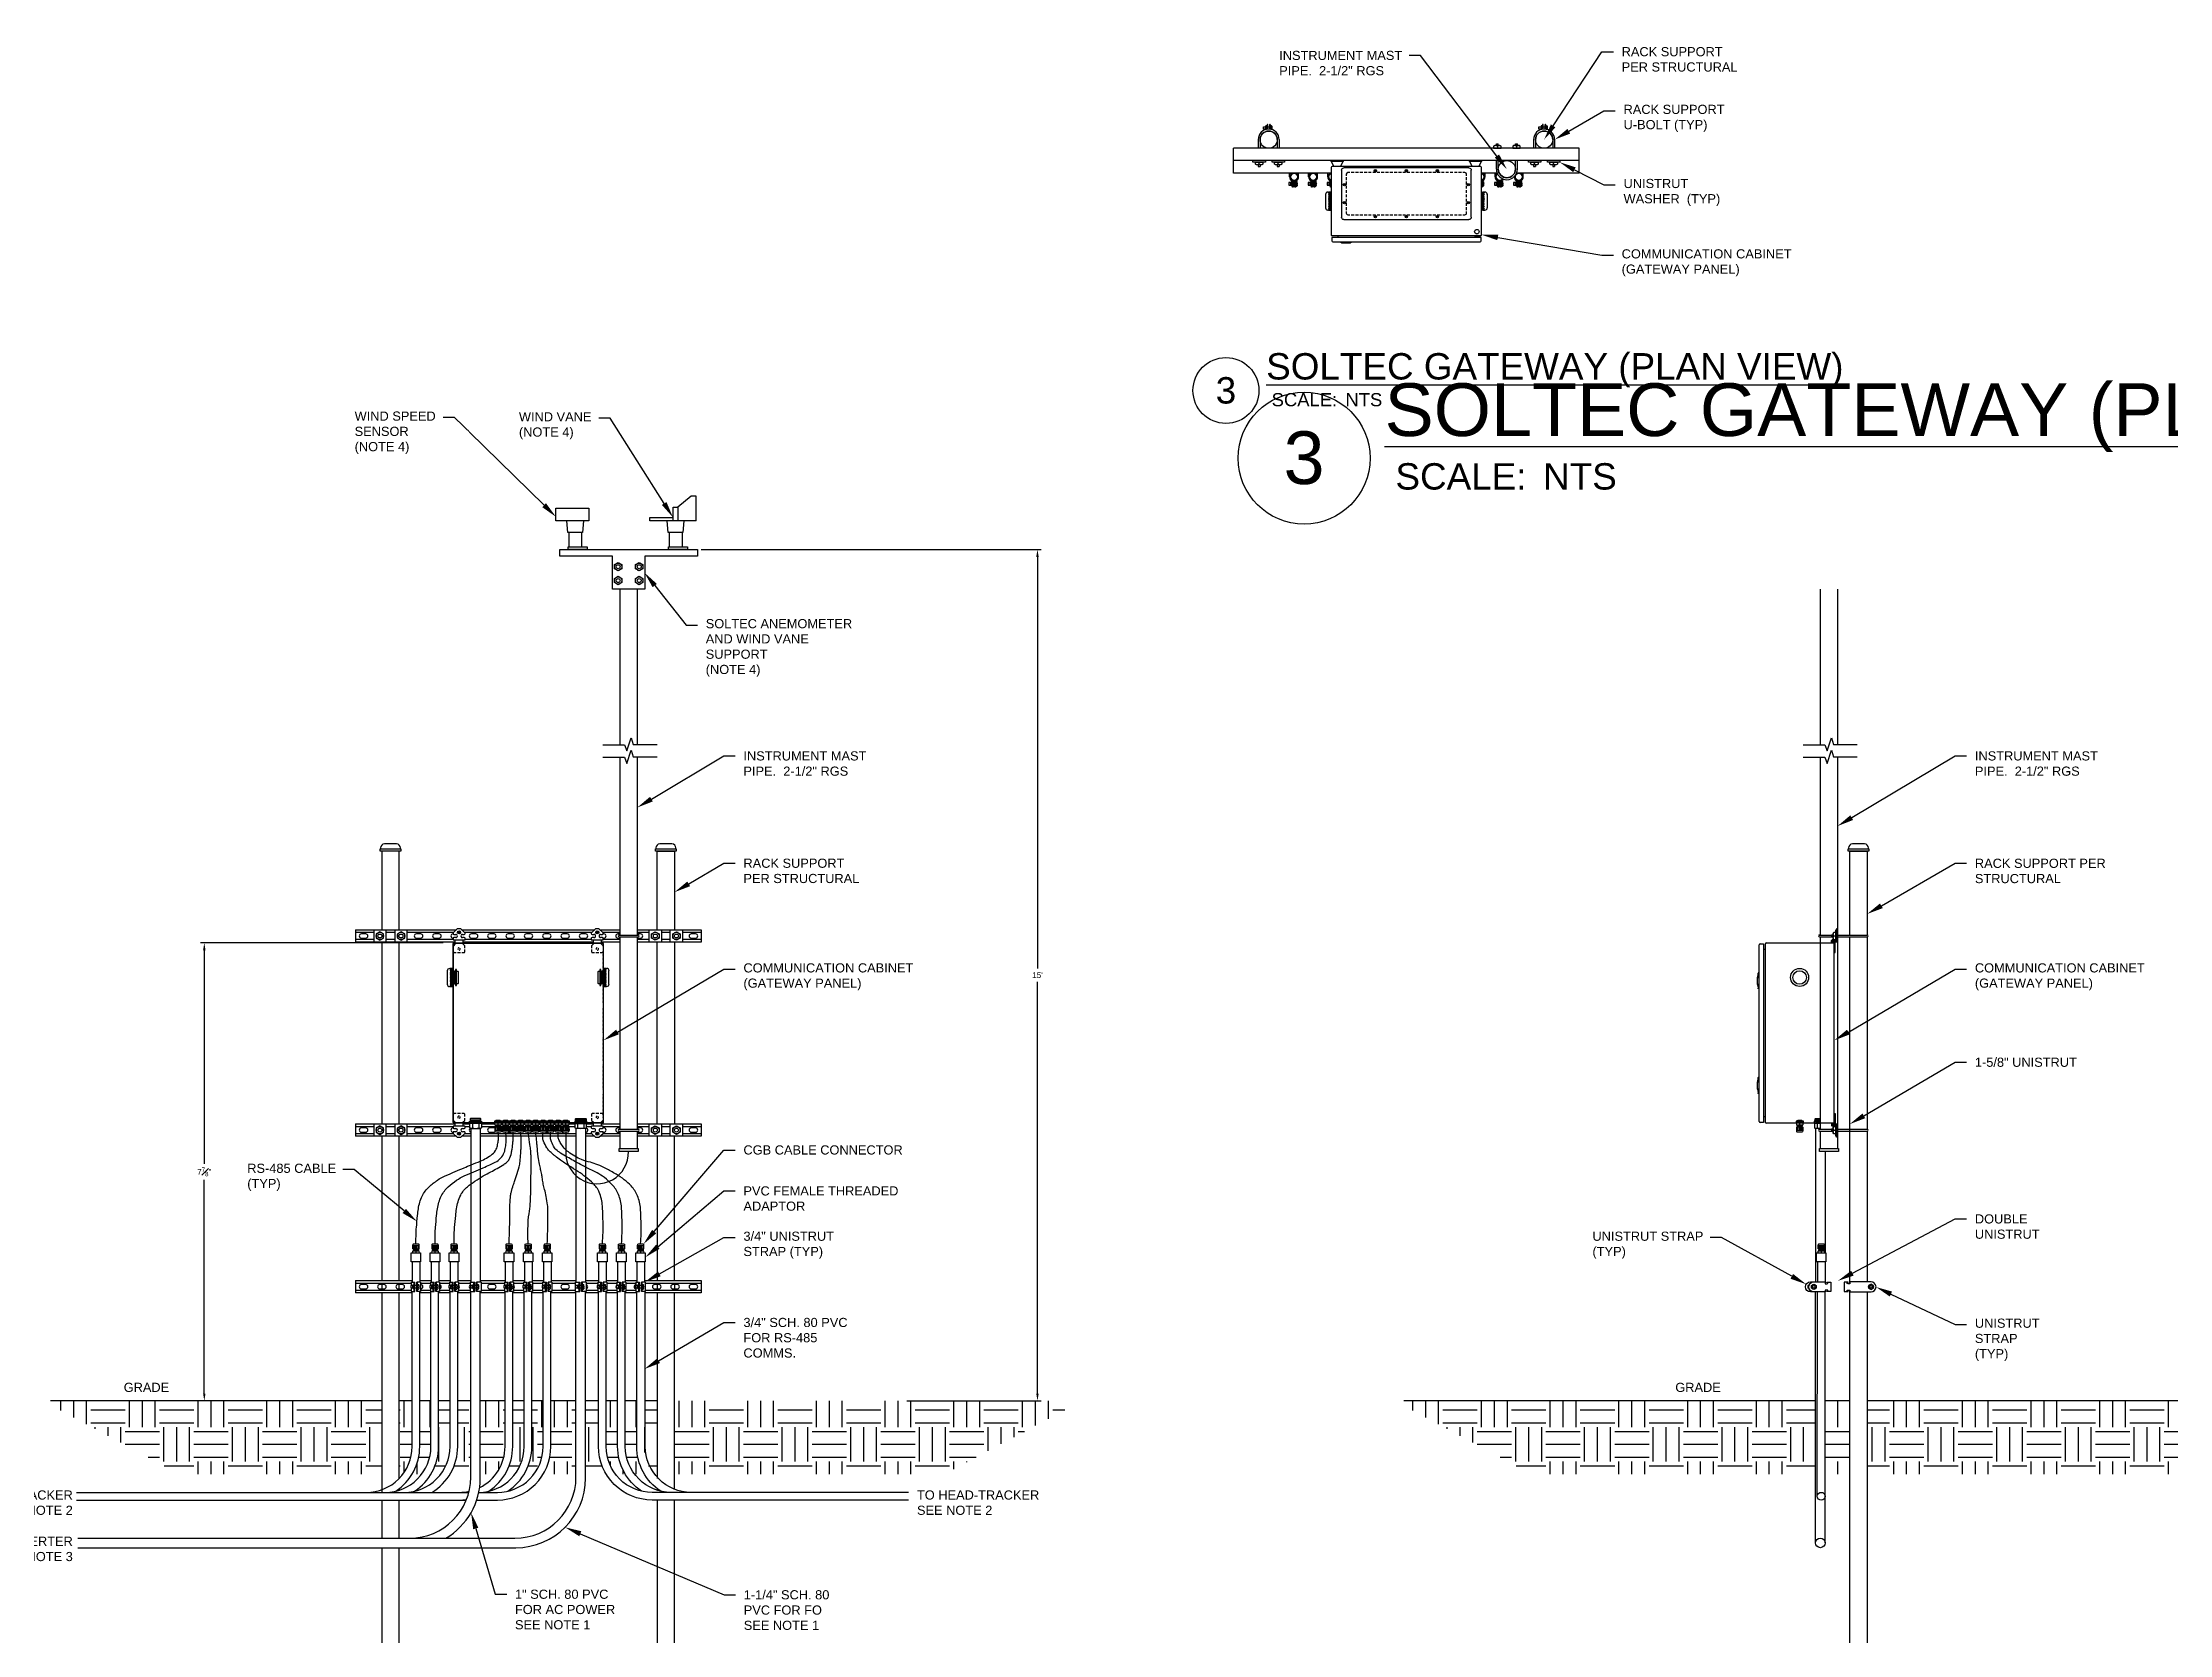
# Model space of a CAD drawing. Header units: feet. Extents: x -4 to 2246, y -9 to 1440.
# Drawn here: x 2189.22 to 2225.71, y 1377.28 to 1404.6 of the extents above; entities that cross this region are included whole.
import ezdxf
from ezdxf import colors
from ezdxf.entities.mleader import LeaderData, LeaderLine
from ezdxf.enums import TextEntityAlignment as Align
from ezdxf.math import Vec2, Vec3

# ---------------------------------------------------------------- set-up
doc = ezdxf.new("R2010")
doc.units = ezdxf.units.FT
doc.header["$MEASUREMENT"] = 0
for name, color, linetype in [('C-GRADE', 110, 'Continuous'), ('E-CABL-24V', 1, '24V'), ('E-COND-PVC', 4, 'Continuous'), ('E-COND-RGS', 4, 'Continuous'), ('E-DETL', 7, 'Continuous'), ('E-DIM', 1, 'Continuous'), ('E-EQPM-CAB', 5, 'Continuous'), ('E-EQPM-HRDW', 230, 'Continuous'), ('E-EQPM-MET', 5, 'Continuous'), ('G-ANNO-TEXT', 1, 'Continuous'), ('G-ANNO-TEXT @ 1', 1, 'Continuous'), ('G-ANNO-TEXT @ 2', 1, 'Continuous'), ('GEN-002', 2, 'Continuous')]:
    doc.layers.add(name, color=color, linetype=linetype)
doc.styles.add('NEI-A', font='arial.ttf')
doc.styles.get("Standard").update_dxf_attribs({"font": 'arial.ttf'})
doc.linetypes.add('24V', pattern='A,1,-0.2,["24V",Standard,S=0.1,R=0,X=-0.125,Y=-0.05],-0.2', length=1.4)
doc.dimstyles.new('NEI-A', dxfattribs={"dimtxt": 0.1, "dimasz": 0.125, "dimexe": 0.0625, "dimexo": 0.0625, "dimgap": 0.0625, "dimtad": 0, "dimtih": 1, "dimtoh": 1, "dimdec": 4, "dimzin": 3, "dimdsep": 46, "dimlunit": 4, "dimtxsty": 'NEI-A', "dimcen": 0, "dimadec": 0, "dimazin": 0, "dimtfac": 0.75, "dimtdec": 4, "dimtofl": 0, "dimtmove": 0, "dimatfit": 3, "dimfxl": 1, "dimfrac": 1, "dimtolj": 1, "dimtzin": 0, "dimarcsym": 0})

msp = doc.modelspace()

# ---------------------------------------------------------------- texts
at = {"layer": 'G-ANNO-TEXT', "style": 'NEI-A'}
for s, width, insert, char_height, attachment_point in [('GRADE', 0.84298175, (2190.609196, 1381.599101), 0.1571619, 1), ('GRADE', 0.84298175, (2217.230449, 1381.599101), 0.1571619, 1), ('TO HEAD-TRACKER SEE NOTE 2', 2.49619833, (2189.735898, 1379.751866), 0.15716191, 3), ('TO HEAD-TRACKER SEE NOTE 2', 2.49619833, (2204.219854, 1379.751866), 0.15716191, 1), ('TO INVERTER SEE NOTE 3', 1.61340594, (2189.735898, 1378.957692), 0.15716191, 3)]:
    msp.add_mtext_dynamic_manual_height_columns(s, width=width, gutter_width=0.859676, heights=[0], dxfattribs=dict(at, insert=insert, char_height=char_height, attachment_point=attachment_point))

# ---------------------------------------------------------------- blocks, each defined once
blk = doc.blocks.new('HSQN031')
blk.add_lwpolyline([(-0.4, 0.21), (-0.4, 0), (0.4, 0), (0.4, 0.21), (0.28, 0.27), (-0.28, 0.27)], close=True)
for points in [[(0, 0.21, 0.123587), (-0.2, 0.27, 0.085237), (-0.34, 0.24)], [(0.34, 0.24, 0.085237), (0.2, 0.27, 0.123587), (0, 0.21), (0, 0)]]:
    blk.add_lwpolyline(points, format="xyb")
blk = doc.blocks.new('Bolt Head 312')
for p, q in [((-0.29, 0), (-0.29, 0.14)), ((-0.29, 0), (0.29, 0)), ((-0.22, 0.2), (0.22, 0.2)), ((-0.14, 0.14), (-0.14, 0)), ((0.14, 0.14), (0.14, 0)), ((0.29, 0), (0.29, 0.14))]:
    blk.add_line(p, q)
for centre, major_axis, ratio in [((-0.22, 0.14), (-0.0722, 0), 0.866025), ((0, 0.14), (-0.144, 0), 0.433013)]:
    blk.add_ellipse(centre, major_axis=major_axis, ratio=ratio, start_param=3.141593, end_param=6.283185)
at = {"extrusion": (0, 0, -1)}
blk.add_ellipse((0.22, 0.14), major_axis=(0.0722, 0), ratio=0.866025, start_param=3.141593, end_param=6.283185, dxfattribs=at)
blk = doc.blocks.new('*D19')
at = {"layer": 'Defpoints', "color": 0, "transparency": 16777216}
for p in [(2200.452, 1395.898), (2206.287, 1395.898), (2203.985, 1381.29)]:
    blk.add_point(p, dxfattribs=at)
at = {"layer": 'E-DIM', "color": 0, "lineweight": -2, "transparency": 16777216}
for p, q in [((2200.515, 1395.898), (2206.349, 1395.898)), ((2206.287, 1395.773), (2206.287, 1388.707)), ((2206.287, 1381.415), (2206.287, 1388.48)), ((2204.048, 1381.29), (2206.349, 1381.29))]:
    blk.add_line(p, q, dxfattribs=at)
at = {"layer": 'E-DIM', "color": 0, "transparency": 16777216}
for points in [[(2206.266, 1395.773), (2206.308, 1395.773), (2206.287, 1395.898)], [(2206.266, 1381.415), (2206.308, 1381.415), (2206.287, 1381.29)]]:
    blk.add_solid(points, dxfattribs=at)
at = {"layer": 'E-DIM', "color": 0, "transparency": 16777216, "insert": (2206.287, 1388.594), "char_height": 0.1, "attachment_point": 5, "style": 'NEI-A'}
blk.add_mtext("\\A1;15' ", dxfattribs=at)
blk = doc.blocks.new('*D20')
at = {"layer": 'Defpoints', "color": 0, "transparency": 16777216}
for p in [(2196.151, 1389.148), (2191.992, 1381.29), (2193.821, 1381.29)]:
    blk.add_point(p, dxfattribs=at)
at = {"layer": 'E-DIM', "color": 0, "lineweight": -2, "transparency": 16777216}
for p, q in [((2196.088, 1389.148), (2191.929, 1389.148)), ((2191.992, 1389.023), (2191.992, 1385.357)), ((2191.992, 1381.415), (2191.992, 1385.081)), ((2193.758, 1381.29), (2191.929, 1381.29))]:
    blk.add_line(p, q, dxfattribs=at)
at = {"layer": 'E-DIM', "color": 0, "transparency": 16777216}
for points in [[(2191.971, 1389.023), (2192.013, 1389.023), (2191.992, 1389.148)], [(2191.971, 1381.415), (2192.013, 1381.415), (2191.992, 1381.29)]]:
    blk.add_solid(points, dxfattribs=at)
at = {"layer": 'E-DIM', "color": 0, "transparency": 16777216, "insert": (2191.992, 1385.219), "char_height": 0.1, "attachment_point": 5, "style": 'NEI-A'}
blk.add_mtext('\\A1;7{\\H0.75x;\\S7#8;}"', dxfattribs=at)
blk = doc.blocks.new('DETAIL_TITLE')
blk.add_circle((0.5923, -0.5126), 0.25)
at = {"style": 'NEI-A'}
blk.add_attdef('DETAIL_TITLE_001', (0.9099, -0.4751), '', height=0.25, dxfattribs=at)
at = {"style": 'NEI-A', "flags": 8}
blk.add_attdef('#', text='', height=0.25, dxfattribs=at).set_placement((0.5922, -0.5109), align=Align.MIDDLE_CENTER)
at = {"style": 'NEI-A'}
for tag, p in [('SCALE:', (0.9386, -0.7379)), ('1"_=_', (1.5474, -0.7379))]:
    blk.add_attdef(tag, text='', height=0.1094, dxfattribs=at).set_placement(p, align=Align.BOTTOM_LEFT)
blk = doc.blocks.new('*U41')
at = {"layer": 'G-ANNO-TEXT @ 1'}
ref = blk.add_blockref('DETAIL_TITLE', (2208.181, 1399.788), dxfattribs=dict(at, xscale=2.26283738676726, yscale=2.26283738676726, zscale=2.26283738676726))
ref.add_attrib('#', '3', dxfattribs={"layer": '0', "height": 0.453, "style": 'NEI-A'}).set_placement((2209.521, 1398.631), align=Align.MIDDLE_CENTER)
ref.add_attrib('DETAIL_TITLE_001', '%%USOLTEC GATEWAY (PLAN VIEW)', (2210.211, 1398.817), dxfattribs={"layer": '0', "height": 0.45257, "style": 'NEI-A'})
ref.add_attrib('SCALE:', 'SCALE:', dxfattribs={"layer": '0', "height": 0.2263, "style": 'NEI-A'}).set_placement((2210.305, 1398.584), align=Align.TOP_LEFT)
ref.add_attrib('1"_=_', 'NTS', dxfattribs={"layer": '0', "height": 0.2263, "style": 'NEI-A'}).set_placement((2211.571, 1398.584), align=Align.TOP_LEFT)
at = {"layer": 'G-ANNO-TEXT @ 2'}
ref = blk.add_blockref('DETAIL_TITLE', (2208.181, 1399.788), dxfattribs=dict(at, xscale=4.52567477353452, yscale=4.52567477353452, zscale=4.52567477353452))
ref.add_attrib('#', '3', dxfattribs={"layer": '0', "height": 0.905, "style": 'NEI-A'}).set_placement((2210.861, 1397.475), align=Align.MIDDLE_CENTER)
ref.add_attrib('DETAIL_TITLE_001', '%%USOLTEC GATEWAY (PLAN VIEW)', (2212.242, 1397.847), dxfattribs={"layer": '0', "height": 0.90513, "style": 'NEI-A'})
ref.add_attrib('SCALE:', 'SCALE:', dxfattribs={"layer": '0', "height": 0.4526, "style": 'NEI-A'}).set_placement((2212.429, 1397.381), align=Align.TOP_LEFT)
ref.add_attrib('1"_=_', 'NTS', dxfattribs={"layer": '0', "height": 0.4526, "style": 'NEI-A'}).set_placement((2214.962, 1397.381), align=Align.TOP_LEFT)

# ---------------------------------------------------------------- dimensions: what is measured, and where the dimension line sits
at = {"layer": 'E-DIM'}
dim = msp.add_linear_dim(base=(2206.286825, 1395.897908), p1=(2203.985033, 1381.289967), p2=(2200.452037, 1395.897908), angle=90, text="15' ", dimstyle='NEI-A', override={"dimscale": 1, "dimlfac": 1}, dxfattribs=at)
dim.commit()
dim.dimension.update_dxf_attribs({"geometry": '*D19', "text_midpoint": (2206.286825, 1388.593937)})
dim = msp.add_linear_dim(base=(2191.991999, 1381.289967), p1=(2196.150988, 1389.148065), p2=(2193.820892, 1381.289967), angle=90, dimstyle='NEI-A', override={"dimscale": 1, "dimlfac": 1}, dxfattribs=at)
dim.commit()
dim.dimension.update_dxf_attribs({"geometry": '*D20', "text_midpoint": (2191.991999, 1385.219016), "dimtype": 160})

# ---------------------------------------------------------------- hatches: boundary and pattern name
at = {"layer": 'E-COND-RGS'}
h = msp.add_hatch(dxfattribs=at)
h.set_pattern_fill('EARTH', color=256, scale=2.35743)
h.set_pattern_definition([(0, (1399.1279, -243.3579), (0.58935738, 0.58935738), [0.58935738, -0.58935738]), (0, (1399.1279, -243.13687), (0.58935738, 0.58935738), [0.58935738, -0.58935738]), (0, (1399.1279, -242.91586), (0.58935738, 0.58935738), [0.58935738, -0.58935738]), (90, (1399.2016, -242.8422), (-0.58935738, 0.58935738), [0.58935738, -0.58935738]), (90, (1399.4226, -242.8422), (-0.58935738, 0.58935738), [0.58935738, -0.58935738]), (90, (1399.6436, -242.8422), (-0.58935738, 0.58935738), [0.58935738, -0.58935738])])
edge = h.paths.add_edge_path()
edge.add_line((2197.611092, 1381.289967), (2197.611116, 1380.504089))
edge.add_arc((2196.693873, 1380.504061), 0.917242, -31.0439936, 0.0017205, ccw=False)
edge.add_line((2197.47974, 1380.031043), (2197.648729, 1380.031043))
edge.add_arc((2197.021227, 1380.504051), 0.78581, 322.9911909, 360.0017205)
edge.add_line((2197.807036, 1380.504075), (2197.807013, 1381.289967))
edge.add_line((2197.807013, 1381.289967), (2197.611092, 1381.289967))
edge = h.paths.add_edge_path()
edge.add_arc((2196.36652, 1380.504071), 0.917242, 328.9552983, 360.0017205)
edge.add_line((2197.283762, 1380.504098), (2197.283739, 1381.289967))
edge.add_line((2197.283739, 1381.289967), (2197.479659, 1381.289967))
edge.add_line((2197.479659, 1381.289967), (2197.479683, 1380.504085))
edge.add_arc((2196.693873, 1380.504061), 0.78581, -37.009696, 0.0017205, ccw=False)
edge.add_line((2197.321369, 1380.031043), (2197.152381, 1380.031043))
edge = h.paths.add_edge_path()
edge.add_line((2196.728027, 1381.289967), (2196.728027, 1380.031043))
edge.add_line((2196.728027, 1380.031043), (2196.994008, 1380.031043))
edge.add_arc((2196.36652, 1380.504071), 0.78581, 322.9894171, 360.0017205)
edge.add_line((2197.15233, 1380.504094), (2197.152306, 1381.289967))
edge.add_line((2197.152306, 1381.289967), (2196.728027, 1381.289967))
edge = h.paths.add_edge_path()
edge.add_line((2196.339739, 1381.289967), (2196.339763, 1380.504126))
edge.add_arc((2195.42252, 1380.504099), 0.917242, -31.0467439, 0.0017205, ccw=False)
edge.add_line((2196.208365, 1380.031043), (2196.564316, 1380.031043))
edge.add_line((2196.564316, 1380.031043), (2196.564316, 1381.289967))
edge.add_line((2196.564316, 1381.289967), (2196.339739, 1381.289967))
edge = h.paths.add_edge_path()
edge.add_line((2196.012386, 1381.289967), (2196.012409, 1380.504136))
edge.add_arc((2195.095167, 1380.504109), 0.917242, -31.0474521, 0.0017205, ccw=False)
edge.add_line((2195.881006, 1380.031043), (2196.049988, 1380.031043))
edge.add_arc((2195.42252, 1380.504099), 0.78581, 322.9868595, 360.0017205)
edge.add_line((2196.20833, 1380.504122), (2196.208307, 1381.289967))
edge.add_line((2196.208307, 1381.289967), (2196.012386, 1381.289967))
edge = h.paths.add_edge_path()
edge.add_line((2195.688582, 1381.289967), (2195.688605, 1380.504146))
edge.add_arc((2194.771363, 1380.504118), 0.917242, -31.0481526, 0.0017205, ccw=False)
edge.add_line((2195.557196, 1380.031043), (2195.722627, 1380.031043))
edge.add_arc((2195.095167, 1380.504109), 0.78581, 322.9859725, 360.0017205)
edge.add_line((2195.880977, 1380.504132), (2195.880953, 1381.289967))
edge.add_line((2195.880953, 1381.289967), (2195.688582, 1381.289967))
edge = h.paths.add_edge_path()
edge.add_line((2198.369144, 1380.031043), (2198.369144, 1381.289967))
edge.add_line((2198.369144, 1381.289967), (2197.938445, 1381.289967))
edge.add_line((2197.938445, 1381.289967), (2197.938469, 1380.504079))
edge.add_arc((2197.021227, 1380.504051), 0.917242, -31.0432854, 0.0017205, ccw=False)
edge.add_line((2197.8071, 1380.031043), (2198.369144, 1380.031043))
edge = h.paths.add_edge_path()
edge.add_line((2198.756518, 1380.504151), (2198.756541, 1381.289967))
edge.add_line((2198.756541, 1381.289967), (2198.532854, 1381.289967))
edge.add_line((2198.532854, 1381.289967), (2198.532854, 1380.031043))
edge.add_line((2198.532854, 1380.031043), (2198.887931, 1380.031043))
edge.add_arc((2199.67376, 1380.504124), 0.917242, 179.9982795, 211.048573, ccw=False)
edge = h.paths.add_edge_path()
edge.add_line((2199.083871, 1380.504151), (2199.083895, 1381.289967))
edge.add_line((2199.083895, 1381.289967), (2198.887974, 1381.289967))
edge.add_line((2198.887974, 1381.289967), (2198.88795, 1380.504148))
edge.add_arc((2199.67376, 1380.504124), 0.78581, 179.9982795, 217.0154314)
edge.add_line((2199.046312, 1380.031043), (2199.215284, 1380.031043))
edge.add_arc((2200.001113, 1380.504124), 0.917242, 179.9982795, 211.048573, ccw=False)
edge = h.paths.add_edge_path()
edge.add_arc((2200.328467, 1380.504114), 0.917242, 179.9982795, 211.0478648)
edge.add_line((2199.542632, 1380.031043), (2199.373665, 1380.031043))
edge.add_arc((2200.001113, 1380.504124), 0.78581, 179.9982795, 217.0154314, ccw=False)
edge.add_line((2199.215304, 1380.504148), (2199.215327, 1381.289967))
edge.add_line((2199.215327, 1381.289967), (2199.411248, 1381.289967))
edge.add_line((2199.411248, 1381.289967), (2199.411224, 1380.504142))
edge = h.paths.add_edge_path()
edge.add_line((2199.764149, 1380.031043), (2199.764149, 1381.289967))
edge.add_line((2199.764149, 1381.289967), (2199.542681, 1381.289967))
edge.add_line((2199.542681, 1381.289967), (2199.542657, 1380.504138))
edge.add_arc((2200.328467, 1380.504114), 0.78581, 179.9982795, 217.0145444)
edge.add_line((2199.701011, 1380.031043), (2199.764149, 1380.031043))
h.paths.add_polyline_path([(2200.058827, 1381.289967), (2200.058827, 1380.031043), (2204.692421, 1380.031043), (2207.049851, 1381.289967)])
edge = h.paths.add_edge_path()
edge.add_line((2195.333677, 1381.289967), (2195.333677, 1380.031043))
edge.add_line((2195.333677, 1380.031043), (2195.398815, 1380.031043))
edge.add_arc((2194.771363, 1380.504118), 0.78581, 322.9850952, 360.0017205)
edge.add_line((2195.557173, 1380.504142), (2195.557149, 1381.289967))
edge.add_line((2195.557149, 1381.289967), (2195.333677, 1381.289967))
h.paths.add_polyline_path([(2195.038998, 1380.031043), (2195.038998, 1381.289967), (2189.216576, 1381.289967), (2191.574005, 1380.031043)])
h = msp.add_hatch(dxfattribs=at)
h.set_pattern_fill('EARTH', color=256, scale=2.35743)
h.set_pattern_definition([(0, (1422.32564, -243.3579), (0.58935738, 0.58935738), [0.58935738, -0.58935738]), (0, (1422.32564, -243.13687), (0.58935738, 0.58935738), [0.58935738, -0.58935738]), (0, (1422.32564, -242.91586), (0.58935738, 0.58935738), [0.58935738, -0.58935738]), (90, (1422.3993, -242.8422), (-0.58935738, 0.58935738), [0.58935738, -0.58935738]), (90, (1422.6203, -242.8422), (-0.58935738, 0.58935738), [0.58935738, -0.58935738]), (90, (1422.84133, -242.8422), (-0.58935738, 0.58935738), [0.58935738, -0.58935738])])
h.paths.add_polyline_path([(2220.521459, 1381.289967), (2220.521459, 1380.031043), (2227.890158, 1380.031043), (2230.247588, 1381.289967)])
h.paths.add_polyline_path([(2219.801085, 1381.289967), (2219.801056, 1380.031043), (2220.22678, 1380.031043), (2220.22678, 1381.289967)])
h.paths.add_polyline_path([(2219.637427, 1380.031043), (2219.637427, 1381.289967), (2212.414313, 1381.289967), (2214.771742, 1380.031043)])

# ---------------------------------------------------------------- linework, layer by layer
at = {"color": 7, "lineweight": 25}
for points in [[(2198.83185, 1392.550115), (2199.204261, 1392.550115), (2199.24407, 1392.442245), (2199.315984, 1392.669544), (2199.350657, 1392.553968), (2199.760308, 1392.553968)], [(2219.425145, 1392.550115), (2219.797555, 1392.550115), (2219.837365, 1392.442245), (2219.909279, 1392.669544), (2219.943951, 1392.553968), (2220.353603, 1392.553968)], [(2198.83185, 1392.336088), (2199.204261, 1392.336088), (2199.24407, 1392.228218), (2199.315984, 1392.456801), (2199.350657, 1392.339941), (2199.760308, 1392.339941)], [(2219.425145, 1392.336088), (2219.797555, 1392.336088), (2219.837365, 1392.228218), (2219.909279, 1392.456801), (2219.943951, 1392.339941), (2220.353603, 1392.339941)]]:
    msp.add_lwpolyline(points, dxfattribs=at)
at = {"layer": 'C-GRADE'}
for points in [[(2195.038998, 1381.289967), (2189.353373, 1381.289967)], [(2195.557149, 1381.289967), (2195.333677, 1381.289967)], [(2195.880953, 1381.289967), (2195.688582, 1381.289967)], [(2196.208307, 1381.289967), (2196.012386, 1381.289967)], [(2196.564316, 1381.289967), (2196.339739, 1381.289967)], [(2197.152306, 1381.289967), (2196.728027, 1381.289967)], [(2197.479659, 1381.289967), (2197.283739, 1381.289967)], [(2197.807013, 1381.289967), (2197.611092, 1381.289967)], [(2198.369144, 1381.289967), (2197.938445, 1381.289967)], [(2198.756541, 1381.289967), (2198.532854, 1381.289967)], [(2199.083895, 1381.289967), (2198.887974, 1381.289967)], [(2199.411248, 1381.289967), (2199.215327, 1381.289967)], [(2199.764149, 1381.289967), (2199.542681, 1381.289967)], [(2219.637427, 1381.289967), (2212.571387, 1381.289967)], [(2220.22678, 1381.289967), (2219.801085, 1381.289967)], [(2230.518367, 1381.289967), (2220.521459, 1381.289967)]]:
    msp.add_lwpolyline(points, dxfattribs=at)
at = {"layer": 'E-CABL-24V'}
for points in [[(2195.623227, 1383.985669, -0.008424596), (2195.625546, 1384.155801, -0.012905012), (2195.631796, 1384.266712, -0.005131038), (2195.650479, 1384.468428, -0.008794065), (2195.664654, 1384.585779, -0.080419953), (2195.731276, 1384.802462, -0.091020659), (2195.851158, 1384.963366, -0.037990668), (2195.993045, 1385.076468, -0.046126877), (2196.123934, 1385.1488, -0.001611179), (2196.299033, 1385.224787, -0.001899396), (2196.448011, 1385.288199, -0.003868899), (2196.572556, 1385.339522, 0.003101264), (2196.728027, 1385.403311, 0.061836963), (2196.931775, 1385.519717, 0.129403137), (2197.002379, 1385.608682, 0.042864527), (2197.014924, 1385.645573, 0.019170663), (2197.032529, 1385.730771, 0.040376346), (2197.039016, 1385.807144, 0.034001113), (2197.033201, 1385.897934)], [(2195.950581, 1383.985669, -0.008424596), (2195.9529, 1384.155801, -0.012905012), (2195.959149, 1384.266712, -0.005131038), (2195.977833, 1384.468428, -0.008794065), (2195.992007, 1384.585779, -0.080419953), (2196.05863, 1384.802462, -0.091020659), (2196.178511, 1384.963366, -0.037990668), (2196.318776, 1385.075174, -0.04497931), (2196.451288, 1385.1488, -0.005680318), (2196.618129, 1385.220499, 0.006025553), (2196.775365, 1385.288199, 0.003996694), (2196.889612, 1385.340128, 0.004883359), (2196.982347, 1385.384283, 0.092240028), (2197.080163, 1385.456823, 0.099759208), (2197.13909, 1385.552962, 0.036739158), (2197.150632, 1385.593473, 0.015340831), (2197.168021, 1385.692727, 0.04279396), (2197.173264, 1385.784234, 0.034312903), (2197.162211, 1385.897934)], [(2196.277934, 1383.985669, -0.008424596), (2196.280253, 1384.155801, -0.012905012), (2196.286503, 1384.266712, -0.005131038), (2196.305186, 1384.468428, -0.008794065), (2196.319361, 1384.585779, -0.080419953), (2196.390953, 1384.818627, -0.106519066), (2196.505865, 1384.963366, -0.022627887), (2196.636298, 1385.060944, -0.022035078), (2196.778641, 1385.1488, -0.005291811), (2196.907097, 1385.218697, 0.006230139), (2197.016095, 1385.278272, 0.013230417), (2197.128455, 1385.345491, 0.025791175), (2197.183257, 1385.38438, 0.112523786), (2197.224366, 1385.435428, 0.062825451), (2197.261899, 1385.54559, 0.015593958), (2197.272976, 1385.609463, 0.008142933), (2197.288356, 1385.732628, 0.023153278), (2197.292299, 1385.796509, 0.014604378), (2197.290893, 1385.897934)], [(2197.221933, 1383.985669, 0.001913542), (2197.228427, 1384.174894, 0.003944933), (2197.230502, 1384.266712, 0.001060342), (2197.233551, 1384.509102, -0.002512095), (2197.235135, 1384.611411, -0.01451433), (2197.243518, 1384.780516, -0.036221686), (2197.253733, 1384.847663, -0.015031539), (2197.268576, 1384.904967, -0.007718812), (2197.30252, 1385.015111, -0.002973152), (2197.326028, 1385.085973, 0.002966225), (2197.349537, 1385.156835, 0.009968414), (2197.393864, 1385.302999, 0.030387969), (2197.404502, 1385.352002, 0.015418911), (2197.410213, 1385.398512, 0.005295231), (2197.421216, 1385.534486, 0.001145556), (2197.421903, 1385.544601, 0.000163433), (2197.426537, 1385.615513, 0.022104573), (2197.429108, 1385.739614, 0.017298096), (2197.419903, 1385.897934)], [(2197.87664, 1383.985669, 0.002285322), (2197.882949, 1384.165607, 0.004068773), (2197.885209, 1384.266712, 0.000583927), (2197.888674, 1384.532516, 0.006101324), (2197.888666, 1384.557958, 0.028655272), (2197.882157, 1384.651007, 0.018010683), (2197.858065, 1384.797368, 0.018938447), (2197.829721, 1384.914701, -0.02402838), (2197.808318, 1385.007421, -0.010267005), (2197.793432, 1385.100685, 0.012935676), (2197.781221, 1385.174649, 0.008265721), (2197.763011, 1385.261788, -0.006797175), (2197.7448, 1385.348926, -0.006399674), (2197.721149, 1385.479181, -0.014791826), (2197.713312, 1385.535929, -0.006368509), (2197.711055, 1385.559625, 0.001316078), (2197.701298, 1385.67439, 0.004546626), (2197.692773, 1385.762421, 0.002948875), (2197.677595, 1385.897934)], [(2198.822732, 1383.985669, 0.009026139), (2198.833391, 1384.179584, 0.01333909), (2198.834729, 1384.311005, 0.004580344), (2198.829329, 1384.52143, 0.00874265), (2198.823564, 1384.631566, 0.080471696), (2198.767952, 1384.868672, 0.106519066), (2198.663072, 1385.020921, 0.022627887), (2198.539549, 1385.127112, 0.022035078), (2198.403486, 1385.22441, 0.007251513), (2198.251357, 1385.320257, -0.01438425), (2198.17535, 1385.369673, -0.007036186), (2198.101691, 1385.422183, -0.005917883), (2198.015761, 1385.486863, -0.018674445), (2197.97953, 1385.517034, -0.009437196), (2197.911322, 1385.580656, -0.065525368), (2197.869251, 1385.633713, -0.034562211), (2197.811237, 1385.747787, -0.092351121), (2197.798985, 1385.803304, -0.055017488), (2197.806278, 1385.897934)], [(2199.150838, 1383.985669, 0.008434532), (2199.160211, 1384.167628, 0.012680485), (2199.16133, 1384.288826, 0.004673382), (2199.156061, 1384.495671, 0.008492552), (2199.150165, 1384.609386, 0.080723401), (2199.098598, 1384.829743, 0.091020659), (2198.989673, 1384.998742, 0.037990668), (2198.857306, 1385.119796, 0.04497931), (2198.730087, 1385.202231, 0.006656012), (2198.545974, 1385.296156, -0.009416617), (2198.416199, 1385.363267, -0.001581473), (2198.328446, 1385.411122, -0.0012326), (2198.216202, 1385.473154, -0.019810228), (2198.104475, 1385.541188, -0.026289955), (2198.025338, 1385.600004, -0.091726468), (2197.998603, 1385.631995, -0.032722531), (2197.948371, 1385.736575, -0.075505856), (2197.932558, 1385.803618, -0.054974688), (2197.935287, 1385.897934)], [(2199.477439, 1383.985669, 0.008424596), (2199.486652, 1384.155568, 0.012905012), (2199.487931, 1384.266646, 0.005131038), (2199.482958, 1384.469165, 0.008794065), (2199.476766, 1384.587207, 0.080419953), (2199.424978, 1384.807906, 0.091020659), (2199.316274, 1384.976563, 0.037990668), (2199.198649, 1385.084135, 0.03533871), (2199.056688, 1385.180051, 0.012382004), (2198.880363, 1385.2761, 0.016343004), (2198.7428, 1385.341088, 0.044642784), (2198.617048, 1385.382681, -0.037292209), (2198.465885, 1385.43023, -0.070356901), (2198.239009, 1385.560066, -0.093804253), (2198.108722, 1385.70758, -0.016427041), (2198.089368, 1385.742711, -0.019169686), (2198.074964, 1385.773922, -0.076551656), (2198.061756, 1385.82761, -0.060020929), (2198.06397, 1385.897934)]]:
    msp.add_lwpolyline(points, format="xyb", dxfattribs=at)
for points in [[(2197.549287, 1383.985669), (2197.544766, 1384.114064), (2197.543945, 1384.221107), (2197.546102, 1384.309852), (2197.550515, 1384.383349), (2197.556464, 1384.44465), (2197.563226, 1384.496807), (2197.570081, 1384.542872), (2197.576306, 1384.585895), (2197.581329, 1384.628403), (2197.585178, 1384.670808), (2197.588026, 1384.713), (2197.59005, 1384.754866), (2197.591424, 1384.796292), (2197.592325, 1384.837168), (2197.592926, 1384.87738), (2197.593405, 1384.916816), (2197.593903, 1384.955353), (2197.594437, 1384.992822), (2197.594988, 1385.029044), (2197.595541, 1385.063839), (2197.596077, 1385.097028), (2197.596581, 1385.128432), (2197.597034, 1385.157871), (2197.59742, 1385.185165), (2197.597727, 1385.210205), (2197.597963, 1385.233154), (2197.598139, 1385.254244), (2197.598269, 1385.273709), (2197.598365, 1385.291782), (2197.598439, 1385.308694), (2197.598505, 1385.32468), (2197.598574, 1385.339971), (2197.598655, 1385.354778), (2197.59874, 1385.369216), (2197.598816, 1385.383382), (2197.598871, 1385.397367), (2197.598892, 1385.411266), (2197.598867, 1385.425174), (2197.598784, 1385.439183), (2197.598629, 1385.453387), (2197.598388, 1385.467882), (2197.598031, 1385.482762), (2197.597528, 1385.498124), (2197.596847, 1385.514063), (2197.595956, 1385.530675), (2197.594823, 1385.548057), (2197.593417, 1385.566304), (2197.591707, 1385.585512), (2197.589632, 1385.605997), (2197.587022, 1385.628956), (2197.583676, 1385.655803), (2197.579393, 1385.687956), (2197.573976, 1385.726829), (2197.567223, 1385.773839), (2197.558935, 1385.830403), (2197.548913, 1385.897934)], [(2198.19298, 1385.897934), (2198.19298, 1385.551395)]]:
    msp.add_lwpolyline(points, dxfattribs=at)
msp.add_arc((2198.730447, 1385.551395), 0.537467, 174.9955386, 1.6910581, dxfattribs=at)
at = {"layer": 'E-COND-PVC', "color": 111}
for points in [[(2196.564316, 1385.963254), (2196.564316, 1383.328344)], [(2196.728027, 1385.963245), (2196.728027, 1383.328344)], [(2198.369144, 1385.963245), (2198.369144, 1383.328344)], [(2198.532854, 1385.963254), (2198.532854, 1383.328344)], [(2219.637427, 1385.963245), (2219.637427, 1383.330316)], [(2219.801137, 1385.567256), (2219.801137, 1383.829599)], [(2219.801137, 1383.673599), (2219.801137, 1383.328344)], [(2219.637427, 1378.850682), (2219.637427, 1383.159926)], [(2219.801137, 1378.850682), (2219.801137, 1383.164634)], [(2189.824475, 1378.768827), (2197.337768, 1378.768827)]]:
    msp.add_lwpolyline(points, dxfattribs=at)
at = {"layer": 'E-COND-PVC'}
for points in [[(2195.539822, 1383.830076), (2195.703465, 1383.829551), (2195.703465, 1383.673552), (2195.539822, 1383.674077)], [(2195.867175, 1383.830076), (2196.030818, 1383.829551), (2196.030818, 1383.673552), (2195.867175, 1383.674077)], [(2196.194529, 1383.830076), (2196.358171, 1383.829551), (2196.358171, 1383.673552), (2196.194529, 1383.674077)], [(2197.138528, 1383.830076), (2197.302171, 1383.829551), (2197.302171, 1383.673552), (2197.138528, 1383.674077)], [(2197.465882, 1383.830076), (2197.629524, 1383.829551), (2197.629524, 1383.673552), (2197.465882, 1383.674077)], [(2197.793235, 1383.830076), (2197.956877, 1383.829551), (2197.956877, 1383.673552), (2197.793235, 1383.674077)], [(2198.739327, 1383.830076), (2198.902969, 1383.829551), (2198.902969, 1383.673552), (2198.739327, 1383.674077)], [(2199.06668, 1383.830076), (2199.230323, 1383.829551), (2199.230323, 1383.673552), (2199.06668, 1383.674077)], [(2199.394034, 1383.830076), (2199.557676, 1383.829551), (2199.557676, 1383.673552), (2199.394034, 1383.674077)], [(2219.652424, 1383.830076), (2219.816067, 1383.829551), (2219.816067, 1383.673552), (2219.652424, 1383.674077)]]:
    msp.add_lwpolyline(points, close=True, dxfattribs=at)
for points in [[(2195.557077, 1383.674021), (2195.557088, 1383.328344)], [(2195.68854, 1383.673599), (2195.68853, 1383.328344)], [(2195.884431, 1383.674021), (2195.884441, 1383.328344)], [(2196.015894, 1383.673599), (2196.015884, 1383.328344)], [(2196.211784, 1383.674021), (2196.211795, 1383.328344)], [(2196.343247, 1383.673599), (2196.343237, 1383.328344)], [(2197.155784, 1383.674021), (2197.155794, 1383.328344)], [(2197.287247, 1383.673599), (2197.287236, 1383.328344)], [(2197.483137, 1383.674021), (2197.483147, 1383.328344)], [(2197.6146, 1383.673599), (2197.61459, 1383.328344)], [(2197.81049, 1383.674021), (2197.810501, 1383.328344)], [(2197.941953, 1383.673599), (2197.941943, 1383.328344)], [(2198.756582, 1383.674021), (2198.756593, 1383.328344)], [(2198.888045, 1383.673599), (2198.888035, 1383.328344)], [(2199.083936, 1383.674021), (2199.083946, 1383.328344)], [(2199.215399, 1383.673599), (2199.215388, 1383.328344)], [(2199.411289, 1383.674021), (2199.411299, 1383.328344)], [(2199.542752, 1383.673599), (2199.542742, 1383.328344)], [(2219.66968, 1383.674021), (2219.66969, 1383.328344)], [(2219.801143, 1383.673599), (2219.801132, 1383.328344)], [(2219.667253, 1379.651676), (2219.669578, 1383.159926)], [(2219.801048, 1379.651676), (2219.801127, 1383.16463)], [(2189.8019, 1379.587078), (2196.487633, 1379.586825)], [(2189.801904, 1379.718511), (2196.531023, 1379.718256)], [(2189.895133, 1379.587136), (2195.09514, 1379.586866)], [(2189.901069, 1379.587088), (2196.487633, 1379.586825)], [(2189.901073, 1379.718521), (2196.531023, 1379.718256)], [(2190.01089, 1379.587145), (2194.771335, 1379.586876)], [(2190.222487, 1379.587126), (2195.422493, 1379.586856)]]:
    msp.add_lwpolyline(points, dxfattribs=at)
for points in [[(2189.895137, 1379.718568), (2195.095144, 1379.718299, 0.414231048), (2195.880977, 1380.504132), (2195.880897, 1383.164624)], [(2190.010894, 1379.718578), (2194.771339, 1379.718308, 0.414231048), (2195.557173, 1380.504142), (2195.557093, 1383.164634)], [(2190.222491, 1379.718558), (2195.422497, 1379.718289, 0.414231048), (2196.20833, 1380.504122), (2196.20825, 1383.164614)], [(2195.278878, 1379.740075, 0.251218101), (2195.688605, 1380.504146), (2195.688525, 1383.164637)], [(2195.600709, 1379.738759, 0.251903882), (2196.012409, 1380.504136), (2196.01233, 1383.164628)], [(2195.895611, 1379.718275, 0.263056262), (2196.339763, 1380.504126), (2196.339683, 1383.164618)], [(2196.666974, 1379.586819), (2197.021199, 1379.586809, 0.414231048), (2197.938469, 1380.504079), (2197.938389, 1383.164571)], [(2196.702505, 1379.718251), (2197.021203, 1379.718242, 0.414231048), (2197.807036, 1380.504075), (2197.806957, 1383.164567)], [(2196.702515, 1379.718299, 0.411004907), (2197.479683, 1380.504085), (2197.479603, 1383.164576)], [(2196.716824, 1379.800662, 0.284517854), (2197.15233, 1380.504094), (2197.15225, 1383.164586)], [(2196.872062, 1379.738721, 0.251903882), (2197.283762, 1380.504098), (2197.283682, 1383.16459)], [(2197.199416, 1379.738711, 0.251903882), (2197.611116, 1380.504089), (2197.611036, 1383.16458)], [(2203.406171, 1379.587151), (2199.673787, 1379.586881, -0.414231048), (2198.756518, 1380.504151), (2198.756597, 1383.164643)], [(2203.406167, 1379.718584), (2199.673783, 1379.718314, -0.414231048), (2198.88795, 1380.504148), (2198.88803, 1383.164639)], [(2199.495548, 1379.738789, -0.251895993), (2199.083871, 1380.504151), (2199.083951, 1383.164643)], [(2203.73352, 1379.718584), (2200.001137, 1379.718314, -0.414231048), (2199.215304, 1380.504148), (2199.215384, 1383.164639)], [(2199.822879, 1379.738794, -0.251888105), (2199.411224, 1380.504142), (2199.411304, 1383.164634)], [(2204.077004, 1379.718574), (2200.344621, 1379.718304, -0.414231048), (2199.558788, 1380.504138), (2199.558868, 1383.16463)], [(2190.046882, 1379.587098), (2196.366493, 1379.586828, 0.034061965), (2196.491031, 1379.595319, 0.034061965)], [(2190.046886, 1379.71853), (2196.366496, 1379.718261, 0.054276469), (2196.535601, 1379.736667, 0.054276469)], [(2203.733524, 1379.587151), (2200.001141, 1379.586881, -0.001150517), (2199.996919, 1379.586891, -0.001150517)], [(2204.077008, 1379.587141), (2200.344625, 1379.586872, -0.001992758), (2200.337313, 1379.586901, -0.001992758)]]:
    msp.add_lwpolyline(points, format="xyb", dxfattribs=at)
at = {"layer": 'E-COND-PVC', "color": 111}
for points in [[(2195.51657, 1378.932537, 0.414213562), (2196.564316, 1379.980284), (2196.564316, 1383.164634)], [(2196.136674, 1378.932537, 0.266344269), (2196.728027, 1379.963913), (2196.728027, 1383.164634)], [(2197.321398, 1378.932537, 0.414213562), (2198.369144, 1379.980284), (2198.369144, 1383.164634)], [(2197.337768, 1378.768827, 0.414213562), (2198.532854, 1379.963913), (2198.532854, 1383.164634)]]:
    msp.add_lwpolyline(points, format="xyb", dxfattribs=at)
at = {"layer": 'E-COND-PVC'}
for centre in [(2210.689571, 1402.294141), (2211.016925, 1402.294141), (2219.73415, 1379.651676)]:
    msp.add_circle(centre, 0.066897, dxfattribs=at)
at = {"layer": 'E-COND-PVC', "color": 111}
msp.add_circle((2219.719282, 1378.850682), 0.081855, dxfattribs=at)
at = {"layer": 'E-COND-PVC'}
for centre, start, end in [((2211.344278, 1402.294141), 104.3261861, 255.6738139), ((2213.889076, 1402.294141), 282.6055586, 75.3841853), ((2214.216429, 1402.294141), 124.4678404, 328.898979), ((2214.543783, 1402.294141), 165.9340088, 127.7268447)]:
    msp.add_arc(centre, 0.066897, start, end, dxfattribs=at)
at = {"layer": 'E-COND-RGS'}
for points in [[(2199.125983, 1395.65769), (2199.125983, 1395.657746)], [(2199.125983, 1395.550834), (2199.125983, 1395.550889)], [(2199.420662, 1395.657746), (2199.420662, 1395.65769)], [(2199.420662, 1395.550889), (2199.420662, 1395.550834)], [(2199.125983, 1395.420506), (2199.125983, 1395.420562)], [(2199.125983, 1395.313649), (2199.125983, 1395.313705)], [(2199.125983, 1392.550115), (2199.125983, 1395.217592)], [(2199.420662, 1395.420562), (2199.420662, 1395.420506)], [(2199.420662, 1395.313705), (2199.420662, 1395.313649)], [(2199.420662, 1395.217592), (2199.420662, 1392.553968)], [(2219.719278, 1392.550115), (2219.719278, 1395.217592)], [(2220.013957, 1395.217592), (2220.013957, 1392.553968)], [(2199.125983, 1389.283296), (2199.125983, 1392.336088)], [(2199.420662, 1392.339941), (2199.420662, 1389.283296)], [(2219.719278, 1389.283296), (2219.719278, 1392.336088)], [(2220.013957, 1392.339941), (2220.013957, 1389.283296)], [(2195.333677, 1389.373336), (2195.333677, 1390.719685), (2195.038998, 1390.719685), (2195.038998, 1389.373336)], [(2199.764149, 1389.373336), (2199.764149, 1390.719685), (2200.058827, 1390.719685), (2200.058827, 1389.373336)], [(2220.22678, 1389.283296), (2220.22678, 1390.719685), (2220.521459, 1390.719685), (2220.521459, 1389.283296)], [(2195.038998, 1389.160513), (2195.038998, 1386.042001)], [(2195.333677, 1386.042001), (2195.333677, 1389.160513)], [(2199.125983, 1385.951961), (2199.125983, 1389.250553)], [(2199.420662, 1389.250553), (2199.420662, 1385.951961)], [(2199.764149, 1386.042001), (2199.764149, 1389.160513)], [(2200.058827, 1389.160513), (2200.058827, 1386.042001)], [(2219.719278, 1385.951961), (2219.719278, 1389.250553)], [(2220.013957, 1389.250553), (2220.013957, 1385.951961)], [(2220.22678, 1383.298925), (2220.22678, 1389.250553)], [(2220.521459, 1389.250553), (2220.521459, 1385.951961)], [(2195.038998, 1385.829178), (2195.038998, 1383.3529)], [(2195.333677, 1383.3529), (2195.333677, 1385.829178)], [(2199.125983, 1385.621518), (2199.125983, 1385.919218)], [(2199.420662, 1385.919218), (2199.420662, 1385.621518)], [(2199.764149, 1385.829178), (2199.764149, 1383.3529)], [(2200.058827, 1383.3529), (2200.058827, 1385.829178)], [(2219.719278, 1385.621518), (2219.719278, 1385.919218)], [(2220.013957, 1385.919218), (2220.013957, 1385.621518)], [(2220.521459, 1385.919218), (2220.521459, 1383.330316)], [(2195.038998, 1383.283291), (2195.038998, 1383.209687)], [(2195.038998, 1383.140077), (2195.038998, 1379.7183)], [(2195.332347, 1383.283291), (2195.332347, 1383.209687)], [(2195.333677, 1379.95521), (2195.333677, 1383.140077)], [(2199.764149, 1383.283291), (2199.764149, 1383.209687)], [(2199.764149, 1383.140077), (2199.764149, 1379.957267)], [(2200.057497, 1383.283291), (2200.057497, 1383.209687)], [(2200.058827, 1379.766014), (2200.058827, 1383.140077)], [(2220.22678, 1375.003488), (2220.22678, 1383.191232)], [(2220.521459, 1383.159926), (2220.521459, 1375.003488)], [(2195.038998, 1379.586868), (2195.038998, 1378.932537)], [(2195.333677, 1379.75537), (2195.333677, 1379.779455)], [(2195.333677, 1378.932537), (2195.333677, 1379.586859)], [(2199.764149, 1379.781011), (2199.764149, 1379.754895)], [(2199.764149, 1379.718317), (2199.764149, 1379.7183)], [(2199.764149, 1379.586884), (2199.764149, 1375.003488), (2200.058827, 1375.003488), (2200.058827, 1379.586893)], [(2200.058827, 1379.718316), (2200.058827, 1379.718326)], [(2195.038998, 1378.768827), (2195.038998, 1375.003488), (2195.333677, 1375.003488), (2195.333677, 1378.768827)]]:
    msp.add_lwpolyline(points, dxfattribs=at)
for points in [[(2199.110267, 1385.621518), (2199.436378, 1385.621518), (2199.436378, 1385.567256), (2199.110267, 1385.567256)], [(2219.703562, 1385.621518), (2220.029673, 1385.621518), (2220.029673, 1385.567256), (2219.703562, 1385.567256)]]:
    msp.add_lwpolyline(points, close=True, dxfattribs=at)
for centre in [(2210.254266, 1402.934022), (2214.979416, 1402.934022), (2214.34125, 1402.426521)]:
    msp.add_circle(centre, 0.147339, dxfattribs=at)
at = {"layer": 'E-DETL', "ltscale": 0.05}
for points in [[(2196.539254, 1386.046024), (2196.537676, 1386.047929), (2196.537675, 1386.053416)], [(2196.537675, 1386.053416), (2196.753389, 1386.053416)], [(2196.751587, 1386.046024), (2196.539254, 1386.046024)], [(2196.540618, 1386.059126), (2196.540618, 1386.089785), (2196.750466, 1386.089785), (2196.750466, 1386.059033), (2196.540618, 1386.059126)], [(2196.564811, 1385.962941), (2196.545918, 1385.974909), (2196.545918, 1386.046024)], [(2196.545991, 1386.059132), (2196.545992, 1386.053417)], [(2196.555734, 1386.107602), (2196.73619, 1386.107602), (2196.73619, 1386.129573), (2196.731875, 1386.134644), (2196.559852, 1386.134644), (2196.55596, 1386.130262), (2196.555734, 1386.107602)], [(2196.570314, 1386.115866), (2196.564447, 1386.11066), (2196.720937, 1386.115612), (2196.721015, 1386.113126), (2196.726679, 1386.108279), (2196.564947, 1386.102493), (2196.570087, 1386.107373), (2196.569978, 1386.110835)], [(2196.570099, 1386.075679), (2196.570101, 1386.070767), (2196.56462, 1386.066084), (2196.726939, 1386.071862), (2196.721048, 1386.077135), (2196.720961, 1386.080105)], [(2196.570269, 1386.102683), (2196.570344, 1386.098705), (2196.564626, 1386.093183), (2196.726486, 1386.098854), (2196.720724, 1386.104288), (2196.720589, 1386.108061)], [(2196.720918, 1386.098659), (2196.721014, 1386.094834), (2196.725835, 1386.090847), (2196.564962, 1386.083941), (2196.570403, 1386.088505), (2196.570232, 1386.09338)], [(2196.570052, 1386.084159), (2196.570081, 1386.080037), (2196.565312, 1386.075538), (2196.7268, 1386.080277), (2196.720997, 1386.086162), (2196.720992, 1386.090639)], [(2196.591184, 1386.046024), (2196.591184, 1385.974173)], [(2196.720869, 1386.071646), (2196.720869, 1386.068203), (2196.726861, 1386.062498), (2196.636326, 1386.059083)], [(2196.700924, 1386.046024), (2196.700924, 1385.974218)], [(2196.735249, 1386.05904), (2196.735249, 1386.05344)], [(2196.745739, 1386.046024), (2196.745739, 1385.974135)], [(2196.751587, 1386.046024), (2196.753389, 1386.04859), (2196.753389, 1386.053442)], [(2198.345584, 1386.046024), (2198.343782, 1386.04859), (2198.343782, 1386.053442)], [(2198.559496, 1386.053416), (2198.343782, 1386.053416)], [(2198.345584, 1386.046024), (2198.557916, 1386.046024)], [(2198.556553, 1386.059126), (2198.556553, 1386.089785), (2198.346705, 1386.089785), (2198.346705, 1386.059033), (2198.556553, 1386.059126)], [(2198.351431, 1386.046024), (2198.351431, 1385.974135)], [(2198.541437, 1386.107602), (2198.360981, 1386.107602), (2198.360981, 1386.129573), (2198.365296, 1386.134644), (2198.537319, 1386.134644), (2198.541211, 1386.130262), (2198.541437, 1386.107602)], [(2198.361922, 1386.05904), (2198.361921, 1386.05344)], [(2198.527072, 1386.075679), (2198.527069, 1386.070767), (2198.532551, 1386.066084), (2198.370232, 1386.071862), (2198.376123, 1386.077135), (2198.37621, 1386.080105)], [(2198.376301, 1386.071646), (2198.376302, 1386.068203), (2198.370309, 1386.062498), (2198.460845, 1386.059083)], [(2198.527119, 1386.084159), (2198.52709, 1386.080037), (2198.531859, 1386.075538), (2198.370371, 1386.080277), (2198.376174, 1386.086162), (2198.376178, 1386.090639)], [(2198.526857, 1386.115866), (2198.532724, 1386.11066), (2198.376234, 1386.115612), (2198.376155, 1386.113126), (2198.370491, 1386.108279), (2198.532223, 1386.102493), (2198.527083, 1386.107373), (2198.527193, 1386.110835)], [(2198.526901, 1386.102683), (2198.526826, 1386.098705), (2198.532544, 1386.093183), (2198.370685, 1386.098854), (2198.376447, 1386.104288), (2198.376582, 1386.108061)], [(2198.376252, 1386.098659), (2198.376156, 1386.094834), (2198.371335, 1386.090847), (2198.532209, 1386.083941), (2198.526768, 1386.088505), (2198.526938, 1386.09338)], [(2198.396247, 1386.046024), (2198.396247, 1385.974218)], [(2198.505986, 1386.046024), (2198.505986, 1385.974173)], [(2198.532359, 1385.962941), (2198.551253, 1385.974909), (2198.551253, 1386.046024)], [(2198.55118, 1386.059132), (2198.551179, 1386.053417)], [(2198.557916, 1386.046024), (2198.559495, 1386.047929), (2198.559496, 1386.053416)], [(2219.613867, 1386.046024), (2219.612065, 1386.04859), (2219.612065, 1386.053442)], [(2219.719278, 1386.046024), (2219.613867, 1386.046024)], [(2219.719278, 1386.089785), (2219.614988, 1386.089785), (2219.614988, 1386.059033), (2219.719278, 1386.059079)], [(2219.619714, 1386.046024), (2219.619714, 1385.974135)], [(2219.719278, 1386.107602), (2219.629264, 1386.107602), (2219.629264, 1386.129573), (2219.633579, 1386.134644), (2219.719278, 1386.134644)], [(2219.630205, 1386.05904), (2219.630204, 1386.05344)], [(2219.719278, 1386.068987), (2219.638515, 1386.071862), (2219.644406, 1386.077135), (2219.644493, 1386.080105)], [(2219.644584, 1386.071646), (2219.644585, 1386.068203), (2219.638592, 1386.062498), (2219.719278, 1386.059455)], [(2219.719278, 1386.077911), (2219.638654, 1386.080277), (2219.644457, 1386.086162), (2219.644461, 1386.090639)], [(2219.719278, 1386.113246), (2219.644517, 1386.115612), (2219.644439, 1386.113126), (2219.638774, 1386.108279), (2219.719278, 1386.105399)], [(2219.719278, 1386.096041), (2219.638968, 1386.098854), (2219.64473, 1386.104288), (2219.644865, 1386.108061)], [(2219.644536, 1386.098659), (2219.644439, 1386.094834), (2219.639618, 1386.090847), (2219.719278, 1386.087427)], [(2219.66453, 1386.046024), (2219.66453, 1385.974218)], [(2196.745739, 1385.974135), (2196.727532, 1385.962941)], [(2198.351431, 1385.974135), (2198.369639, 1385.962941)], [(2219.619714, 1385.974135), (2219.637922, 1385.962941)]]:
    msp.add_lwpolyline(points, dxfattribs=at)
at = {"layer": 'E-DETL'}
for points in [[(2196.564811, 1385.962941), (2196.727532, 1385.962941)], [(2198.532359, 1385.962941), (2198.369639, 1385.962941)], [(2219.719278, 1385.962941), (2219.637922, 1385.962941)]]:
    msp.add_lwpolyline(points, dxfattribs=at)
at = {"layer": 'E-DETL', "ltscale": 0.05}
for centre, radius, start, end in [((2196.569273, 1386.01895), 0.049851, 242.0623577, 296.0742805), ((2196.645982, 1386.150079), 0.184243, 252.6973314, 287.3495945), ((2196.723421, 1386.02243), 0.053202, 244.9848419, 294.8034348), ((2198.37375, 1386.02243), 0.053202, 245.1965652, 295.0151581), ((2198.451189, 1386.150079), 0.184243, 252.6504055, 287.3026686), ((2198.527898, 1386.01895), 0.049851, 243.9257195, 297.9376423), ((2219.642033, 1386.02243), 0.053202, 245.1965652, 295.0151581), ((2219.719472, 1386.150079), 0.184243, 252.6504055, 269.9397005)]:
    msp.add_arc(centre, radius, start, end, dxfattribs=at)
at = {"layer": 'E-EQPM-CAB', "lineweight": 25}
for p, q in [((2196.265036, 1389.1998), (2196.460843, 1389.1998)), ((2198.636328, 1389.1998), (2198.83279, 1389.1998)), ((2196.460843, 1386.002059), (2196.265036, 1386.002059)), ((2198.83279, 1386.002059), (2198.636328, 1386.002059)), ((2219.950434, 1386.053794), (2218.790655, 1386.053794))]:
    msp.add_line(p, q, dxfattribs=at)
at = {"layer": 'E-EQPM-CAB', "lineweight": 0}
for p, q in [((2195.566253, 1383.897916), (2195.566253, 1383.962094)), ((2195.680201, 1383.962094), (2195.566253, 1383.962094)), ((2195.680201, 1383.962094), (2195.680201, 1383.897916)), ((2195.893607, 1383.897916), (2195.893607, 1383.962094)), ((2196.007554, 1383.962094), (2195.893607, 1383.962094)), ((2196.007554, 1383.962094), (2196.007554, 1383.897916)), ((2196.22096, 1383.897916), (2196.22096, 1383.962094)), ((2196.334908, 1383.962094), (2196.22096, 1383.962094)), ((2196.334908, 1383.962094), (2196.334908, 1383.897916)), ((2197.164959, 1383.897916), (2197.164959, 1383.962094)), ((2197.278907, 1383.962094), (2197.164959, 1383.962094)), ((2197.278907, 1383.962094), (2197.278907, 1383.897916)), ((2197.492313, 1383.897916), (2197.492313, 1383.962094)), ((2197.606261, 1383.962094), (2197.492313, 1383.962094)), ((2197.606261, 1383.962094), (2197.606261, 1383.897916)), ((2197.819666, 1383.897916), (2197.819666, 1383.962094)), ((2197.933614, 1383.962094), (2197.819666, 1383.962094)), ((2197.933614, 1383.962094), (2197.933614, 1383.897916)), ((2198.765758, 1383.897916), (2198.765758, 1383.962094)), ((2198.879706, 1383.962094), (2198.765758, 1383.962094)), ((2198.879706, 1383.962094), (2198.879706, 1383.897916)), ((2199.093111, 1383.897916), (2199.093111, 1383.962094)), ((2199.207059, 1383.962094), (2199.093111, 1383.962094)), ((2199.207059, 1383.962094), (2199.207059, 1383.897916)), ((2219.678855, 1383.897916), (2219.678855, 1383.962094)), ((2219.792803, 1383.962094), (2219.678855, 1383.962094)), ((2219.792803, 1383.962094), (2219.792803, 1383.897916))]:
    msp.add_line(p, q, dxfattribs=at)
at = {"layer": 'E-EQPM-CAB', "lineweight": 25}
for points in [[(2211.327725, 1402.455984), (2211.327725, 1401.301444)], [(2213.891549, 1402.470391), (2211.342132, 1402.470391)], [(2211.405, 1402.558144), (2211.405, 1402.573861)], [(2211.456735, 1402.558144), (2211.456735, 1402.573861)], [(2211.492753, 1402.470391), (2211.492753, 1402.486108), (2211.53401, 1402.558144)], [(2213.689194, 1402.45009), (2211.543833, 1402.45009)], [(2213.776947, 1402.558144), (2213.776947, 1402.573861)], [(2213.828682, 1402.558144), (2213.828682, 1402.573861)], [(2213.8647, 1402.470391), (2213.8647, 1402.486108), (2213.905957, 1402.558144)], [(2213.905957, 1401.301444), (2213.905957, 1402.455984)], [(2211.502576, 1402.408833), (2211.502576, 1401.603995)], [(2211.58509, 1402.288991), (2211.58509, 1402.239876)], [(2211.58509, 1402.214991), (2211.58509, 1402.165875)], [(2211.58509, 1402.141645), (2211.58509, 1402.09253)], [(2211.58509, 1402.067645), (2211.58509, 1402.018529)], [(2211.719993, 1402.367576), (2211.670878, 1402.367576)], [(2211.793994, 1402.367576), (2211.744878, 1402.367576)], [(2211.867339, 1402.367576), (2211.818224, 1402.367576)], [(2211.94134, 1402.367576), (2211.892225, 1402.367576)], [(2212.014686, 1402.367576), (2211.96557, 1402.367576)], [(2212.088686, 1402.367576), (2212.039571, 1402.367576)], [(2212.162032, 1402.367576), (2212.112917, 1402.367576)], [(2212.236033, 1402.367576), (2212.186917, 1402.367576)], [(2212.309378, 1402.367576), (2212.260263, 1402.367576)], [(2212.383379, 1402.367576), (2212.334263, 1402.367576)], [(2212.456724, 1402.367576), (2212.407609, 1402.367576)], [(2212.530725, 1402.367576), (2212.48161, 1402.367576)], [(2212.604071, 1402.367576), (2212.554955, 1402.367576)], [(2212.678071, 1402.367576), (2212.628956, 1402.367576)], [(2212.752072, 1402.367576), (2212.702956, 1402.367576)], [(2212.825417, 1402.367576), (2212.776302, 1402.367576)], [(2212.899418, 1402.367576), (2212.850303, 1402.367576)], [(2212.972764, 1402.367576), (2212.923648, 1402.367576)], [(2213.046764, 1402.367576), (2212.997649, 1402.367576)], [(2213.12011, 1402.367576), (2213.070995, 1402.367576)], [(2213.194111, 1402.367576), (2213.144995, 1402.367576)], [(2213.267456, 1402.367576), (2213.218341, 1402.367576)], [(2213.341457, 1402.367576), (2213.292341, 1402.367576)], [(2213.414802, 1402.367576), (2213.365687, 1402.367576)], [(2213.488803, 1402.367576), (2213.439688, 1402.367576)], [(2213.562149, 1402.367576), (2213.513033, 1402.367576)], [(2213.647937, 1402.239876), (2213.647937, 1402.288991)], [(2213.647937, 1402.165875), (2213.647937, 1402.214991)], [(2213.647937, 1402.09253), (2213.647937, 1402.141645)], [(2213.647937, 1402.018529), (2213.647937, 1402.067645)], [(2213.730451, 1401.603995), (2213.730451, 1402.408833)], [(2211.229494, 1401.994954), (2211.229494, 1401.763129)], [(2211.312663, 1402.033591), (2211.312663, 1401.724491), (2211.268131, 1401.724491)], [(2211.268131, 1402.033591), (2211.312663, 1402.033591)], [(2211.312663, 1402.032281), (2211.280574, 1402.032281), (2211.280574, 1402.031627), (2211.312663, 1402.031627)], [(2211.312663, 1402.027042), (2211.280574, 1402.027042), (2211.280574, 1402.025078), (2211.312663, 1402.025078)], [(2211.312663, 1402.017874), (2211.280574, 1402.017874), (2211.280574, 1402.01591)], [(2211.280574, 1402.01591), (2211.312663, 1402.01591)], [(2211.312663, 1402.005432), (2211.280574, 1402.005432), (2211.280574, 1402.002812), (2211.327725, 1402.002812)], [(2211.312663, 1401.99037), (2211.280574, 1401.99037), (2211.280574, 1401.98644), (2211.312663, 1401.98644)], [(2211.312663, 1401.972033), (2211.280574, 1401.972033), (2211.280574, 1401.968104), (2211.312663, 1401.968104)], [(2211.312663, 1401.951732), (2211.280574, 1401.951732), (2211.280574, 1401.947148), (2211.312663, 1401.947148)], [(2211.312663, 1401.929466), (2211.280574, 1401.929466), (2211.280574, 1401.924228), (2211.312663, 1401.924228)], [(2211.312663, 1401.905891), (2211.280574, 1401.905891), (2211.280574, 1401.900652), (2211.312663, 1401.900652)], [(2211.312663, 1401.881661), (2211.280574, 1401.881661), (2211.280574, 1401.876422), (2211.312663, 1401.876422)], [(2211.312663, 1401.857431), (2211.280574, 1401.857431), (2211.280574, 1401.852192), (2211.312663, 1401.852192)], [(2211.312663, 1401.833855), (2211.280574, 1401.833855), (2211.280574, 1401.828616), (2211.312663, 1401.828616)], [(2211.312663, 1401.810935), (2211.280574, 1401.810935), (2211.280574, 1401.806351), (2211.312663, 1401.806351)], [(2211.312663, 1401.789979), (2211.280574, 1401.789979), (2211.280574, 1401.786049), (2211.312663, 1401.786049)], [(2211.312663, 1401.771642), (2211.280574, 1401.771642), (2211.280574, 1401.767713), (2211.312663, 1401.767713)], [(2211.327725, 1401.75527), (2211.280574, 1401.75527), (2211.280574, 1401.751996), (2211.312663, 1401.751996)], [(2211.312663, 1401.742173), (2211.280574, 1401.742173)], [(2211.280574, 1401.742173), (2211.280574, 1401.740208), (2211.312663, 1401.740208)], [(2211.312663, 1401.73235), (2211.280574, 1401.73235), (2211.280574, 1401.73104), (2211.312663, 1401.73104)], [(2211.312663, 1401.726456), (2211.280574, 1401.726456), (2211.280574, 1401.725801), (2211.312663, 1401.725801)], [(2211.58509, 1401.994299), (2211.58509, 1401.945183)], [(2211.58509, 1401.920298), (2211.58509, 1401.871183)], [(2211.58509, 1401.846953), (2211.58509, 1401.797837)], [(2211.58509, 1401.772952), (2211.58509, 1401.723837)], [(2213.647937, 1401.945183), (2213.647937, 1401.994299)], [(2213.647937, 1401.871183), (2213.647937, 1401.920298)], [(2213.647937, 1401.797837), (2213.647937, 1401.846953)], [(2213.647937, 1401.723837), (2213.647937, 1401.772952)], [(2213.920364, 1402.002812), (2213.905957, 1402.002812)], [(2213.905957, 1401.75527), (2213.952453, 1401.75527)], [(2213.920364, 1402.033591), (2213.920364, 1401.723837), (2213.964895, 1401.723837)], [(2213.964895, 1402.033591), (2213.920364, 1402.033591)], [(2213.920364, 1402.031627), (2213.952453, 1402.031627), (2213.952453, 1402.030972), (2213.920364, 1402.030972)], [(2213.920364, 1402.026388), (2213.952453, 1402.026388), (2213.952453, 1402.025078), (2213.920364, 1402.025078)], [(2213.920364, 1402.017874), (2213.952453, 1402.017874), (2213.952453, 1402.015255)], [(2213.952453, 1402.015255), (2213.920364, 1402.015255)], [(2213.920364, 1402.005432), (2213.952453, 1402.005432), (2213.952453, 1402.002157), (2213.920364, 1402.002157)], [(2213.920364, 1401.989715), (2213.952453, 1401.989715), (2213.952453, 1401.98644), (2213.920364, 1401.98644)], [(2213.920364, 1401.972033), (2213.952453, 1401.972033), (2213.952453, 1401.967449), (2213.920364, 1401.967449)], [(2213.920364, 1401.951077), (2213.952453, 1401.951077), (2213.952453, 1401.946493), (2213.920364, 1401.946493)], [(2213.920364, 1401.928812), (2213.952453, 1401.928812), (2213.952453, 1401.924228), (2213.920364, 1401.924228)], [(2213.920364, 1401.905236), (2213.952453, 1401.905236), (2213.952453, 1401.900652), (2213.920364, 1401.900652)], [(2213.920364, 1401.881006), (2213.952453, 1401.881006), (2213.952453, 1401.876422), (2213.920364, 1401.876422)], [(2213.920364, 1401.856776), (2213.952453, 1401.856776), (2213.952453, 1401.852192), (2213.920364, 1401.852192)], [(2213.920364, 1401.8332), (2213.952453, 1401.8332), (2213.952453, 1401.828616), (2213.920364, 1401.828616)], [(2213.920364, 1401.810935), (2213.952453, 1401.810935), (2213.952453, 1401.806351), (2213.920364, 1401.806351)], [(2213.920364, 1401.789979), (2213.952453, 1401.789979), (2213.952453, 1401.786049), (2213.920364, 1401.786049)], [(2213.920364, 1401.770987), (2213.952453, 1401.770987), (2213.952453, 1401.767713), (2213.920364, 1401.767713)], [(2213.952453, 1401.75527), (2213.952453, 1401.751996), (2213.920364, 1401.751996)], [(2213.920364, 1401.742173), (2213.952453, 1401.742173)], [(2213.952453, 1401.742173), (2213.952453, 1401.739554), (2213.920364, 1401.739554)], [(2213.920364, 1401.73235), (2213.952453, 1401.73235), (2213.952453, 1401.73104), (2213.920364, 1401.73104)], [(2213.920364, 1401.726456), (2213.952453, 1401.726456), (2213.952453, 1401.725801), (2213.920364, 1401.725801)], [(2214.003533, 1401.994954), (2214.003533, 1401.762474)], [(2211.543833, 1401.562738), (2213.689194, 1401.562738)], [(2211.670878, 1401.645252), (2211.719993, 1401.645252)], [(2211.744878, 1401.645252), (2211.793994, 1401.645252)], [(2211.818224, 1401.645252), (2211.867339, 1401.645252)], [(2211.892225, 1401.645252), (2211.94134, 1401.645252)], [(2211.96557, 1401.645252), (2212.014686, 1401.645252)], [(2212.039571, 1401.645252), (2212.088686, 1401.645252)], [(2212.112917, 1401.645252), (2212.162032, 1401.645252)], [(2212.186917, 1401.645252), (2212.236033, 1401.645252)], [(2212.260263, 1401.645252), (2212.309378, 1401.645252)], [(2212.334263, 1401.645252), (2212.383379, 1401.645252)], [(2212.407609, 1401.645252), (2212.456724, 1401.645252)], [(2212.48161, 1401.645252), (2212.530725, 1401.645252)], [(2212.554955, 1401.645252), (2212.604071, 1401.645252)], [(2212.628956, 1401.645252), (2212.678071, 1401.645252)], [(2212.702956, 1401.645252), (2212.752072, 1401.645252)], [(2212.776302, 1401.645252), (2212.825417, 1401.645252)], [(2212.850303, 1401.645252), (2212.899418, 1401.645252)], [(2212.923648, 1401.645252), (2212.972764, 1401.645252)], [(2212.997649, 1401.645252), (2213.046764, 1401.645252)], [(2213.070995, 1401.645252), (2213.12011, 1401.645252)], [(2213.144995, 1401.645252), (2213.194111, 1401.645252)], [(2213.218341, 1401.645252), (2213.267456, 1401.645252)], [(2213.292341, 1401.645252), (2213.341457, 1401.645252)], [(2213.365687, 1401.645252), (2213.414802, 1401.645252)], [(2213.439688, 1401.645252), (2213.488803, 1401.645252)], [(2213.513033, 1401.645252), (2213.562149, 1401.645252)], [(2213.898098, 1401.199284), (2213.898098, 1401.256258), (2211.337548, 1401.256258), (2211.337548, 1401.199284)], [(2211.342132, 1401.287037), (2213.891549, 1401.287037)], [(2211.355884, 1401.180948), (2213.879762, 1401.180948)], [(2211.439708, 1401.278524), (2211.439708, 1401.256258)], [(2211.494717, 1401.180948), (2211.494717, 1401.176363), (2211.510434, 1401.160647), (2211.654506, 1401.160647), (2211.670223, 1401.176363), (2211.494717, 1401.176363)], [(2211.670223, 1401.180948), (2211.670223, 1401.176363)], [(2213.793973, 1401.278524), (2213.793973, 1401.256258)], [(2213.802487, 1401.27132), (2213.802487, 1401.256258)], [(2213.812965, 1401.256258), (2213.812965, 1401.27132)], [(2213.818204, 1401.276559), (2213.88762, 1401.276559), (2213.88762, 1401.287037)], [(2196.259797, 1389.313748), (2196.259797, 1389.306544)], [(2196.333143, 1389.387094), (2196.263726, 1389.323571)], [(2196.272239, 1389.294102), (2196.306293, 1389.294102)], [(2196.383568, 1389.390368), (2196.341656, 1389.390368)], [(2196.461497, 1389.323571), (2196.392081, 1389.387094)], [(2196.419586, 1389.294102), (2196.452984, 1389.294102)], [(2196.466082, 1389.306544), (2196.466082, 1389.313748)], [(2198.631744, 1389.313748), (2198.631744, 1389.306544)], [(2198.70509, 1389.387094), (2198.635673, 1389.323571)], [(2198.644187, 1389.294102), (2198.677585, 1389.294102)], [(2198.755515, 1389.390368), (2198.713603, 1389.390368)], [(2198.833445, 1389.323571), (2198.764028, 1389.387094)], [(2198.791533, 1389.294102), (2198.824931, 1389.294102)], [(2198.838029, 1389.306544), (2198.838029, 1389.313748)], [(2220.013957, 1389.197181), (2220.013957, 1389.390368), (2219.99824, 1389.390368), (2219.99824, 1389.205039)], [(2219.99824, 1389.294102), (2220.013957, 1389.294102)], [(2196.259797, 1389.22665), (2196.259797, 1389.205039)], [(2196.259797, 1386.068201), (2196.259797, 1389.133658), (2196.274204, 1389.148065), (2198.823622, 1389.148065)], [(2196.259797, 1389.110737), (2196.265036, 1389.115322)], [(2196.259797, 1389.087162), (2196.265036, 1389.092401)], [(2196.259797, 1389.064242), (2196.265036, 1389.06948)], [(2196.259797, 1389.040666), (2196.265036, 1389.045905)], [(2196.259797, 1389.017746), (2196.265036, 1389.022985)], [(2196.259797, 1388.994825), (2196.265036, 1389.000064)], [(2196.259797, 1388.97125), (2196.265036, 1388.976489)], [(2196.259797, 1388.948329), (2196.265036, 1388.953568)], [(2196.259797, 1388.925409), (2196.265036, 1388.930648)], [(2196.290576, 1389.184083), (2196.290576, 1389.125145), (2196.265036, 1389.09895)], [(2196.265036, 1386.068201), (2196.265036, 1389.133658)], [(2196.265036, 1388.993515), (2196.266346, 1388.989586), (2196.267655, 1388.987621), (2196.26962, 1388.986312), (2196.27093, 1388.985002), (2196.273549, 1388.983692), (2196.275514, 1388.983037), (2196.313496, 1388.983037)], [(2196.306293, 1389.239747), (2196.272239, 1389.239747)], [(2196.274204, 1389.142826), (2198.823622, 1389.142826)], [(2196.285337, 1389.1998), (2196.290576, 1389.184083)], [(2196.291886, 1389.142826), (2196.297125, 1389.148065)], [(2196.315461, 1389.142826), (2196.3207, 1389.148065)], [(2196.338382, 1389.142826), (2196.34362, 1389.148065)], [(2196.338382, 1388.983037), (2196.387497, 1388.983037)], [(2196.361302, 1389.142826), (2196.366541, 1389.148065)], [(2196.362612, 1389.024294), (2196.364576, 1389.024294), (2196.368506, 1389.024949), (2196.372435, 1389.026914), (2196.375709, 1389.028878), (2196.378329, 1389.031498), (2196.382258, 1389.038047), (2196.383568, 1389.045905), (2196.382913, 1389.049834), (2196.381603, 1389.053764), (2196.380293, 1389.055073)], [(2196.384877, 1389.142826), (2196.390116, 1389.148065)], [(2196.407798, 1389.142826), (2196.413037, 1389.148065)], [(2196.412745, 1388.982453), (2196.450727, 1388.982453), (2196.453347, 1388.983108), (2196.457276, 1388.985727), (2196.458586, 1388.987037), (2196.459895, 1388.989002), (2196.461205, 1388.992931), (2196.46186, 1388.99555), (2196.46186, 1389.034843)], [(2196.452984, 1389.239747), (2196.419586, 1389.239747)], [(2196.430718, 1389.142826), (2196.435957, 1389.148065)], [(2196.434648, 1389.184083), (2196.439887, 1389.1998)], [(2196.460843, 1389.059657), (2196.460843, 1389.09895), (2196.434648, 1389.125145), (2196.434648, 1389.184083)], [(2196.454294, 1389.142826), (2196.459533, 1389.148065)], [(2196.466082, 1389.205039), (2196.466082, 1389.22665)], [(2196.477214, 1389.142826), (2196.482453, 1389.148065)], [(2196.50079, 1389.142826), (2196.505374, 1389.148065)], [(2196.52371, 1389.142826), (2196.528949, 1389.148065)], [(2196.546631, 1389.142826), (2196.55187, 1389.148065)], [(2196.570206, 1389.142826), (2196.57479, 1389.148065)], [(2196.593127, 1389.142826), (2196.598366, 1389.148065)], [(2196.616047, 1389.142826), (2196.621286, 1389.148065)], [(2196.639623, 1389.142826), (2196.644862, 1389.148065)], [(2196.662543, 1389.142826), (2196.667782, 1389.148065)], [(2196.685464, 1389.142826), (2196.690703, 1389.148065)], [(2196.709039, 1389.142826), (2196.714278, 1389.148065)], [(2196.73196, 1389.142826), (2196.737199, 1389.148065)], [(2196.75488, 1389.142826), (2196.760119, 1389.148065)], [(2196.778456, 1389.142826), (2196.783695, 1389.148065)], [(2196.801376, 1389.142826), (2196.806615, 1389.148065)], [(2196.824952, 1389.142826), (2196.829536, 1389.148065)], [(2196.847872, 1389.142826), (2196.853111, 1389.148065)], [(2196.870793, 1389.142826), (2196.876032, 1389.148065)], [(2196.894368, 1389.142826), (2196.898952, 1389.148065)], [(2196.917289, 1389.142826), (2196.922528, 1389.148065)], [(2196.940209, 1389.142826), (2196.945448, 1389.148065)], [(2196.963784, 1389.142826), (2196.969023, 1389.148065)], [(2196.986705, 1389.142826), (2196.991944, 1389.148065)], [(2197.009626, 1389.142826), (2197.014865, 1389.148065)], [(2197.033201, 1389.142826), (2197.03844, 1389.148065)], [(2197.056121, 1389.142826), (2197.06136, 1389.148065)], [(2197.079042, 1389.142826), (2197.084281, 1389.148065)], [(2197.102617, 1389.142826), (2197.107856, 1389.148065)], [(2197.125538, 1389.142826), (2197.130777, 1389.148065)], [(2197.149113, 1389.142826), (2197.153697, 1389.148065)], [(2197.172034, 1389.142826), (2197.177273, 1389.148065)], [(2197.194954, 1389.142826), (2197.200193, 1389.148065)], [(2197.21853, 1389.142826), (2197.223114, 1389.148065)], [(2197.24145, 1389.142826), (2197.246689, 1389.148065)], [(2197.264371, 1389.142826), (2197.26961, 1389.148065)], [(2197.287946, 1389.142826), (2197.293185, 1389.148065)], [(2197.310867, 1389.142826), (2197.316106, 1389.148065)], [(2197.333787, 1389.142826), (2197.339026, 1389.148065)], [(2197.357363, 1389.142826), (2197.362602, 1389.148065)], [(2197.380283, 1389.142826), (2197.385522, 1389.148065)], [(2197.403204, 1389.142826), (2197.408443, 1389.148065)], [(2197.426779, 1389.142826), (2197.432018, 1389.148065)], [(2197.4497, 1389.142826), (2197.454939, 1389.148065)], [(2197.47262, 1389.142826), (2197.477859, 1389.148065)], [(2197.496196, 1389.142826), (2197.501435, 1389.148065)], [(2197.519116, 1389.142826), (2197.524355, 1389.148065)], [(2197.542692, 1389.142826), (2197.547276, 1389.148065)], [(2197.565612, 1389.142826), (2197.570851, 1389.148065)], [(2197.588533, 1389.142826), (2197.593772, 1389.148065)], [(2197.612108, 1389.142826), (2197.617347, 1389.148065)], [(2197.635028, 1389.142826), (2197.640267, 1389.148065)], [(2197.657949, 1389.142826), (2197.663188, 1389.148065)], [(2197.681524, 1389.142826), (2197.686763, 1389.148065)], [(2197.704445, 1389.142826), (2197.709684, 1389.148065)], [(2197.727365, 1389.142826), (2197.732604, 1389.148065)], [(2197.750941, 1389.142826), (2197.75618, 1389.148065)], [(2197.773861, 1389.142826), (2197.7791, 1389.148065)], [(2197.796782, 1389.142826), (2197.802021, 1389.148065)], [(2197.820357, 1389.142826), (2197.825596, 1389.148065)], [(2197.843278, 1389.142826), (2197.848517, 1389.148065)], [(2197.866853, 1389.142826), (2197.871437, 1389.148065)], [(2197.889774, 1389.142826), (2197.895013, 1389.148065)], [(2197.912694, 1389.142826), (2197.917933, 1389.148065)], [(2197.93627, 1389.142826), (2197.940854, 1389.148065)], [(2197.95919, 1389.142826), (2197.964429, 1389.148065)], [(2197.982111, 1389.142826), (2197.98735, 1389.148065)], [(2198.005686, 1389.142826), (2198.010925, 1389.148065)], [(2198.028607, 1389.142826), (2198.033846, 1389.148065)], [(2198.051527, 1389.142826), (2198.056766, 1389.148065)], [(2198.075103, 1389.142826), (2198.080342, 1389.148065)], [(2198.098023, 1389.142826), (2198.103262, 1389.148065)], [(2198.120944, 1389.142826), (2198.126183, 1389.148065)], [(2198.144519, 1389.142826), (2198.149758, 1389.148065)], [(2198.16744, 1389.142826), (2198.172679, 1389.148065)], [(2198.191015, 1389.142826), (2198.195599, 1389.148065)], [(2198.213936, 1389.142826), (2198.219174, 1389.148065)], [(2198.236856, 1389.142826), (2198.242095, 1389.148065)], [(2198.260431, 1389.142826), (2198.265016, 1389.148065)], [(2198.283352, 1389.142826), (2198.288591, 1389.148065)], [(2198.306272, 1389.142826), (2198.311511, 1389.148065)], [(2198.329848, 1389.142826), (2198.335087, 1389.148065)], [(2198.352768, 1389.142826), (2198.358007, 1389.148065)], [(2198.375689, 1389.142826), (2198.380928, 1389.148065)], [(2198.399264, 1389.142826), (2198.404503, 1389.148065)], [(2198.422185, 1389.142826), (2198.427424, 1389.148065)], [(2198.445105, 1389.142826), (2198.450344, 1389.148065)], [(2198.468681, 1389.142826), (2198.47392, 1389.148065)], [(2198.491601, 1389.142826), (2198.49684, 1389.148065)], [(2198.515177, 1389.142826), (2198.519761, 1389.148065)], [(2198.538097, 1389.142826), (2198.543336, 1389.148065)], [(2198.561018, 1389.142826), (2198.566257, 1389.148065)], [(2198.584593, 1389.142826), (2198.589177, 1389.148065)], [(2198.607514, 1389.142826), (2198.612753, 1389.148065)], [(2198.630434, 1389.142826), (2198.635673, 1389.148065)], [(2198.631744, 1389.22665), (2198.631744, 1389.205039)], [(2198.662523, 1389.184083), (2198.662523, 1389.125145), (2198.636328, 1389.09895), (2198.636328, 1389.059657)], [(2198.636328, 1389.035427), (2198.636328, 1388.996135), (2198.636983, 1388.993515), (2198.638293, 1388.989586), (2198.639602, 1388.987621), (2198.640912, 1388.986312), (2198.644841, 1388.983692), (2198.647461, 1388.983037), (2198.685444, 1388.983037)], [(2198.677585, 1389.239747), (2198.644187, 1389.239747)], [(2198.65401, 1389.142826), (2198.659249, 1389.148065)], [(2198.657284, 1389.1998), (2198.662523, 1389.184083)], [(2198.67693, 1389.142826), (2198.682169, 1389.148065)], [(2198.699851, 1389.142826), (2198.70509, 1389.148065)], [(2198.710329, 1388.983037), (2198.759444, 1388.983037)], [(2198.723426, 1389.142826), (2198.728665, 1389.148065)], [(2198.734559, 1389.024294), (2198.736524, 1389.024294), (2198.740453, 1389.024949), (2198.747001, 1389.028878), (2198.750276, 1389.031498), (2198.754205, 1389.038047), (2198.75486, 1389.041976), (2198.75486, 1389.049834), (2198.75355, 1389.053764), (2198.75224, 1389.055073)], [(2198.746347, 1389.142826), (2198.751586, 1389.148065)], [(2198.769267, 1389.142826), (2198.774506, 1389.148065)], [(2198.783674, 1388.983037), (2198.821657, 1388.983037), (2198.824276, 1388.983692), (2198.828206, 1388.986312), (2198.829515, 1388.987621), (2198.830825, 1388.989586), (2198.832135, 1388.993515), (2198.83279, 1388.996135)], [(2198.824931, 1389.239747), (2198.791533, 1389.239747)], [(2198.792843, 1389.142826), (2198.798082, 1389.148065)], [(2198.806595, 1389.184083), (2198.811834, 1389.1998)], [(2198.83279, 1389.09895), (2198.806595, 1389.125145), (2198.806595, 1389.184083)], [(2198.815763, 1389.142826), (2198.821002, 1389.148065)], [(2198.832135, 1389.136277), (2198.836064, 1389.140207)], [(2198.83279, 1389.133658), (2198.83279, 1386.068201)], [(2198.83279, 1389.113357), (2198.838029, 1389.118596)], [(2198.83279, 1389.090436), (2198.838029, 1389.095675)], [(2198.83279, 1389.067516), (2198.838029, 1389.0721)], [(2198.83279, 1389.04394), (2198.838029, 1389.049179)], [(2198.83279, 1389.02102), (2198.838029, 1389.026259)], [(2198.83279, 1388.997445), (2198.838029, 1389.002684)], [(2198.83279, 1388.974524), (2198.838029, 1388.979763)], [(2198.83279, 1388.951603), (2198.838029, 1388.956842)], [(2198.83279, 1388.928028), (2198.838029, 1388.933267)], [(2198.838029, 1389.205039), (2198.838029, 1389.22665)], [(2198.838029, 1389.133658), (2198.838029, 1386.068201)], [(2218.668194, 1386.081953), (2218.668194, 1389.114667)], [(2218.685876, 1389.132348), (2218.74285, 1389.132348), (2218.74285, 1386.064272), (2218.685876, 1386.064272)], [(2218.767735, 1389.036082), (2218.74285, 1389.036082)], [(2218.776248, 1386.068201), (2218.776248, 1389.133658)], [(2218.790655, 1389.148065), (2219.950434, 1389.148065)], [(2219.910487, 1389.161163), (2219.910487, 1389.186703)], [(2219.993001, 1389.1998), (2219.923584, 1389.1998)], [(2219.926204, 1389.169021), (2219.926204, 1389.178844)], [(2220.000859, 1389.184083), (2219.931443, 1389.184083)], [(2219.959602, 1389.163782), (2219.931443, 1389.163782)], [(2219.956983, 1388.983037), (2219.9727, 1388.983037), (2219.9727, 1389.150685)], [(2196.161566, 1388.669354), (2196.161566, 1388.437529)], [(2196.244735, 1388.707991), (2196.244735, 1388.398891), (2196.200203, 1388.398891)], [(2196.200203, 1388.707991), (2196.244735, 1388.707991)], [(2196.244735, 1388.706681), (2196.212646, 1388.706681), (2196.212646, 1388.706026), (2196.244735, 1388.706026)], [(2196.244735, 1388.701442), (2196.212646, 1388.701442), (2196.212646, 1388.700133), (2196.244735, 1388.700133)], [(2196.244735, 1388.692274), (2196.212646, 1388.692274), (2196.212646, 1388.690309)], [(2196.212646, 1388.690309), (2196.244735, 1388.690309)], [(2196.244735, 1388.680486), (2196.212646, 1388.680486), (2196.212646, 1388.677212), (2196.259797, 1388.677212)], [(2196.244735, 1388.664769), (2196.212646, 1388.664769), (2196.212646, 1388.66084), (2196.244735, 1388.66084)], [(2196.244735, 1388.646433), (2196.212646, 1388.646433), (2196.212646, 1388.642504), (2196.244735, 1388.642504)], [(2196.244735, 1388.626132), (2196.212646, 1388.626132), (2196.212646, 1388.621548), (2196.244735, 1388.621548)], [(2196.244735, 1388.603866), (2196.212646, 1388.603866), (2196.212646, 1388.598627), (2196.244735, 1388.598627)], [(2196.244735, 1388.580291), (2196.212646, 1388.580291), (2196.212646, 1388.575052), (2196.244735, 1388.575052)], [(2196.244735, 1388.556061), (2196.212646, 1388.556061), (2196.212646, 1388.550822), (2196.244735, 1388.550822)], [(2196.259797, 1388.901833), (2196.265036, 1388.907072)], [(2196.259797, 1388.878913), (2196.265036, 1388.884152)], [(2196.259797, 1388.855992), (2196.265036, 1388.860576)], [(2196.259797, 1388.832417), (2196.265036, 1388.837656)], [(2196.259797, 1388.809496), (2196.265036, 1388.814735)], [(2196.259797, 1388.786576), (2196.265036, 1388.79116)], [(2196.259797, 1388.763), (2196.265036, 1388.768239)], [(2196.259797, 1388.74008), (2196.265036, 1388.745319)], [(2196.259797, 1388.716504), (2196.265036, 1388.721743)], [(2196.259797, 1388.693584), (2196.265036, 1388.698823)], [(2196.259797, 1388.670663), (2196.265036, 1388.675902)], [(2196.277478, 1388.656911), (2196.259797, 1388.656911)], [(2196.259797, 1388.647088), (2196.265036, 1388.652327)], [(2196.259797, 1388.624167), (2196.265036, 1388.629406)], [(2196.259797, 1388.601247), (2196.265036, 1388.606486)], [(2196.259797, 1388.577671), (2196.265036, 1388.58291)], [(2196.259797, 1388.554751), (2196.265036, 1388.55999)], [(2196.303673, 1388.656911), (2196.282717, 1388.656911)], [(2196.31939, 1388.689655), (2196.303673, 1388.689655)], [(2196.303673, 1388.689655), (2196.303673, 1388.417228), (2196.31939, 1388.417228), (2196.31939, 1388.689655)], [(2196.303673, 1388.632026), (2196.31939, 1388.632026)], [(2196.31939, 1388.611725), (2196.303673, 1388.611725)], [(2196.34755, 1388.656911), (2196.31939, 1388.656911)], [(2198.778435, 1388.658221), (2198.749621, 1388.658221)], [(2198.778435, 1388.690964), (2198.778435, 1388.419192), (2198.793497, 1388.419192), (2198.793497, 1388.690964)], [(2198.793497, 1388.690964), (2198.778435, 1388.690964)], [(2198.778435, 1388.633336), (2198.793497, 1388.633336)], [(2198.815108, 1388.658221), (2198.793497, 1388.658221)], [(2198.838029, 1388.658221), (2198.820347, 1388.658221)], [(2198.83279, 1388.905108), (2198.838029, 1388.910347)], [(2198.83279, 1388.882187), (2198.838029, 1388.887426)], [(2198.83279, 1388.858612), (2198.838029, 1388.863851)], [(2198.83279, 1388.835691), (2198.838029, 1388.84093)], [(2198.83279, 1388.812771), (2198.838029, 1388.817355)], [(2198.83279, 1388.789195), (2198.838029, 1388.794434)], [(2198.83279, 1388.766275), (2198.838029, 1388.771514)], [(2198.83279, 1388.742699), (2198.838029, 1388.747938)], [(2198.83279, 1388.719779), (2198.838029, 1388.725018)], [(2198.83279, 1388.696858), (2198.838029, 1388.702097)], [(2198.83279, 1388.673283), (2198.838029, 1388.678522)], [(2198.83279, 1388.650362), (2198.838029, 1388.655601)], [(2198.83279, 1388.627442), (2198.838029, 1388.632681)], [(2198.83279, 1388.603866), (2198.838029, 1388.609105)], [(2198.83279, 1388.580946), (2198.838029, 1388.586185)], [(2198.83279, 1388.558025), (2198.838029, 1388.562609)], [(2198.838029, 1388.678522), (2198.884525, 1388.678522)], [(2198.852436, 1388.709956), (2198.896967, 1388.709956)], [(2198.852436, 1388.691619), (2198.884525, 1388.691619)], [(2198.935605, 1388.438839), (2198.935605, 1388.671318)], [(2218.63938, 1388.431635), (2218.63938, 1388.559335)], [(2218.659681, 1388.553441), (2218.668194, 1388.553441)], [(2218.668194, 1388.637265), (2218.662955, 1388.637265)], [(2196.244735, 1388.53183), (2196.212646, 1388.53183), (2196.212646, 1388.526591), (2196.244735, 1388.526591)], [(2196.244735, 1388.508255), (2196.212646, 1388.508255), (2196.212646, 1388.503016), (2196.244735, 1388.503016)], [(2196.244735, 1388.485334), (2196.212646, 1388.485334), (2196.212646, 1388.48075), (2196.244735, 1388.48075)], [(2196.244735, 1388.464379), (2196.212646, 1388.464379), (2196.212646, 1388.460449), (2196.244735, 1388.460449)], [(2196.244735, 1388.446042), (2196.212646, 1388.446042), (2196.212646, 1388.442113), (2196.244735, 1388.442113)], [(2196.259797, 1388.42967), (2196.212646, 1388.42967), (2196.212646, 1388.427051), (2196.244735, 1388.427051)], [(2196.244735, 1388.416573), (2196.212646, 1388.416573)], [(2196.212646, 1388.416573), (2196.212646, 1388.414608), (2196.244735, 1388.414608)], [(2196.244735, 1388.407405), (2196.212646, 1388.407405), (2196.212646, 1388.40544), (2196.244735, 1388.40544)], [(2196.244735, 1388.400856), (2196.212646, 1388.400856), (2196.212646, 1388.400201), (2196.244735, 1388.400201)], [(2196.259797, 1388.53183), (2196.265036, 1388.536415)], [(2196.259797, 1388.508255), (2196.265036, 1388.513494)], [(2196.259797, 1388.485334), (2196.265036, 1388.490573)], [(2196.259797, 1388.461759), (2196.265036, 1388.466998)], [(2196.259797, 1388.450626), (2196.277478, 1388.450626)], [(2196.259797, 1388.438839), (2196.265036, 1388.444078)], [(2196.259797, 1388.415918), (2196.265036, 1388.421157)], [(2196.259797, 1388.392343), (2196.265036, 1388.397582)], [(2196.259797, 1388.369422), (2196.265036, 1388.374661)], [(2196.259797, 1388.346502), (2196.265036, 1388.351741)], [(2196.259797, 1388.322926), (2196.265036, 1388.328165)], [(2196.259797, 1388.300006), (2196.265036, 1388.305245)], [(2196.259797, 1388.277085), (2196.265036, 1388.281669)], [(2196.259797, 1388.25351), (2196.265036, 1388.258749)], [(2196.259797, 1388.230589), (2196.265036, 1388.235828)], [(2196.259797, 1388.207669), (2196.265036, 1388.212253)], [(2196.259797, 1388.184093), (2196.265036, 1388.189332)], [(2196.282717, 1388.450626), (2196.303673, 1388.450626)], [(2196.303673, 1388.495812), (2196.31939, 1388.495812)], [(2196.31939, 1388.475511), (2196.303673, 1388.475511)], [(2196.31939, 1388.450626), (2196.34755, 1388.450626)], [(2198.749621, 1388.451936), (2198.778435, 1388.451936)], [(2198.778435, 1388.497122), (2198.793497, 1388.497122)], [(2198.793497, 1388.451936), (2198.815108, 1388.451936)], [(2198.820347, 1388.451936), (2198.838029, 1388.451936)], [(2198.83279, 1388.53445), (2198.838029, 1388.539689)], [(2198.83279, 1388.511529), (2198.838029, 1388.516768)], [(2198.83279, 1388.488609), (2198.838029, 1388.493193)], [(2198.83279, 1388.465033), (2198.838029, 1388.470272)], [(2198.83279, 1388.442113), (2198.838029, 1388.447352)], [(2198.83279, 1388.418538), (2198.838029, 1388.423776)], [(2198.83279, 1388.395617), (2198.838029, 1388.400856)], [(2198.83279, 1388.372696), (2198.838029, 1388.377935)], [(2198.83279, 1388.349121), (2198.838029, 1388.35436)], [(2198.83279, 1388.326201), (2198.838029, 1388.33144)], [(2198.83279, 1388.30328), (2198.838029, 1388.308519)], [(2198.83279, 1388.279705), (2198.838029, 1388.284944)], [(2198.83279, 1388.256784), (2198.838029, 1388.262023)], [(2198.83279, 1388.233864), (2198.838029, 1388.238448)], [(2198.83279, 1388.210288), (2198.838029, 1388.215527)], [(2198.83279, 1388.187368), (2198.838029, 1388.192607)], [(2198.884525, 1388.418538), (2198.852436, 1388.418538)], [(2218.653787, 1388.368112), (2218.653132, 1388.368767), (2218.653132, 1388.370077)], [(2218.653787, 1388.364183), (2218.653787, 1388.366148)], [(2218.654442, 1388.364183), (2218.654442, 1388.363528)], [(2218.668194, 1388.436874), (2218.659681, 1388.436874)], [(2218.662955, 1388.35305), (2218.668194, 1388.35305)], [(2196.259797, 1388.161173), (2196.265036, 1388.166412)], [(2196.259797, 1388.137597), (2196.265036, 1388.142836)], [(2196.259797, 1388.114677), (2196.265036, 1388.119916)], [(2196.259797, 1388.091756), (2196.265036, 1388.096995)], [(2196.259797, 1388.068181), (2196.265036, 1388.07342)], [(2196.259797, 1388.04526), (2196.265036, 1388.050499)], [(2196.259797, 1388.02234), (2196.265036, 1388.027579)], [(2196.259797, 1387.998764), (2196.265036, 1388.004003)], [(2196.259797, 1387.975844), (2196.265036, 1387.981083)], [(2196.259797, 1387.952923), (2196.265036, 1387.957507)], [(2196.259797, 1387.929348), (2196.265036, 1387.934587)], [(2196.259797, 1387.906427), (2196.265036, 1387.911666)], [(2196.259797, 1387.882852), (2196.265036, 1387.888091)], [(2196.259797, 1387.859932), (2196.265036, 1387.86517)], [(2196.259797, 1387.837011), (2196.265036, 1387.84225)], [(2196.259797, 1387.813436), (2196.265036, 1387.818675)], [(2198.83279, 1388.163792), (2198.838029, 1388.169031)], [(2198.83279, 1388.140872), (2198.838029, 1388.146111)], [(2198.83279, 1388.117951), (2198.838029, 1388.12319)], [(2198.83279, 1388.094376), (2198.838029, 1388.099615)], [(2198.83279, 1388.071455), (2198.838029, 1388.076694)], [(2198.83279, 1388.048535), (2198.838029, 1388.053774)], [(2198.83279, 1388.024959), (2198.838029, 1388.030198)], [(2198.83279, 1388.002039), (2198.838029, 1388.007278)], [(2198.83279, 1387.979118), (2198.838029, 1387.983702)], [(2198.83279, 1387.955543), (2198.838029, 1387.960782)], [(2198.83279, 1387.932622), (2198.838029, 1387.937861)], [(2198.83279, 1387.909702), (2198.838029, 1387.914286)], [(2198.83279, 1387.886126), (2198.838029, 1387.891365)], [(2198.83279, 1387.863206), (2198.838029, 1387.868445)], [(2198.83279, 1387.83963), (2198.838029, 1387.844869)], [(2198.83279, 1387.81671), (2198.838029, 1387.821949)], [(2196.259797, 1387.790515), (2196.265036, 1387.795754)], [(2196.259797, 1387.767595), (2196.265036, 1387.772834)], [(2196.259797, 1387.744019), (2196.265036, 1387.749258)], [(2196.259797, 1387.721099), (2196.265036, 1387.726338)], [(2196.259797, 1387.698178), (2196.265036, 1387.702762)], [(2196.259797, 1387.674603), (2196.265036, 1387.679842)], [(2196.259797, 1387.651682), (2196.265036, 1387.656921)], [(2196.259797, 1387.628762), (2196.265036, 1387.633346)], [(2196.259797, 1387.605186), (2196.265036, 1387.610425)], [(2196.259797, 1387.582266), (2196.265036, 1387.587505)], [(2196.259797, 1387.55869), (2196.265036, 1387.563929)], [(2196.259797, 1387.53577), (2196.265036, 1387.541009)], [(2196.259797, 1387.512849), (2196.265036, 1387.518088)], [(2196.259797, 1387.489274), (2196.265036, 1387.494513)], [(2196.259797, 1387.466353), (2196.265036, 1387.471592)], [(2198.83279, 1387.793789), (2198.838029, 1387.799028)], [(2198.83279, 1387.770214), (2198.838029, 1387.775453)], [(2198.83279, 1387.747293), (2198.838029, 1387.752532)], [(2198.83279, 1387.724373), (2198.838029, 1387.729612)], [(2198.83279, 1387.700798), (2198.838029, 1387.706037)], [(2198.83279, 1387.677877), (2198.838029, 1387.683116)], [(2198.83279, 1387.654957), (2198.838029, 1387.659541)], [(2198.83279, 1387.631381), (2198.838029, 1387.63662)], [(2198.83279, 1387.608461), (2198.838029, 1387.6137)], [(2198.83279, 1387.584885), (2198.838029, 1387.590124)], [(2198.83279, 1387.561965), (2198.838029, 1387.567204)], [(2198.83279, 1387.539044), (2198.838029, 1387.544283)], [(2198.83279, 1387.515469), (2198.838029, 1387.520708)], [(2198.83279, 1387.492548), (2198.838029, 1387.497787)], [(2198.83279, 1387.469628), (2198.838029, 1387.474867)], [(2196.259797, 1387.443433), (2196.265036, 1387.448672)], [(2196.259797, 1387.419857), (2196.265036, 1387.425096)], [(2196.259797, 1387.396937), (2196.265036, 1387.402176)], [(2196.259797, 1387.374016), (2196.265036, 1387.3786)], [(2196.259797, 1387.350441), (2196.265036, 1387.35568)], [(2196.259797, 1387.32752), (2196.265036, 1387.332759)], [(2196.259797, 1387.303945), (2196.265036, 1387.309184)], [(2196.259797, 1387.281024), (2196.265036, 1387.286263)], [(2196.259797, 1387.258104), (2196.265036, 1387.263343)], [(2196.259797, 1387.234529), (2196.265036, 1387.239768)], [(2196.259797, 1387.211608), (2196.265036, 1387.216847)], [(2196.259797, 1387.188688), (2196.265036, 1387.193926)], [(2196.259797, 1387.165112), (2196.265036, 1387.170351)], [(2196.259797, 1387.142192), (2196.265036, 1387.147431)], [(2196.259797, 1387.119271), (2196.265036, 1387.123855)], [(2196.259797, 1387.095696), (2196.265036, 1387.100935)], [(2198.83279, 1387.446052), (2198.838029, 1387.451291)], [(2198.83279, 1387.423132), (2198.838029, 1387.428371)], [(2198.83279, 1387.400211), (2198.838029, 1387.404795)], [(2198.83279, 1387.376636), (2198.838029, 1387.381875)], [(2198.83279, 1387.353715), (2198.838029, 1387.358954)], [(2198.83279, 1387.330795), (2198.838029, 1387.335379)], [(2198.83279, 1387.307219), (2198.838029, 1387.312458)], [(2198.83279, 1387.284299), (2198.838029, 1387.289538)], [(2198.83279, 1387.260723), (2198.838029, 1387.265962)], [(2198.83279, 1387.237803), (2198.838029, 1387.243042)], [(2198.83279, 1387.214882), (2198.838029, 1387.220121)], [(2198.83279, 1387.191307), (2198.838029, 1387.196546)], [(2198.83279, 1387.168386), (2198.838029, 1387.173625)], [(2198.83279, 1387.145466), (2198.838029, 1387.150705)], [(2198.83279, 1387.121891), (2198.838029, 1387.12713)], [(2198.83279, 1387.09897), (2198.838029, 1387.104209)], [(2196.259797, 1387.072775), (2196.265036, 1387.078014)], [(2196.259797, 1387.049855), (2196.265036, 1387.054439)], [(2196.259797, 1387.026279), (2196.265036, 1387.031518)], [(2196.259797, 1387.003359), (2196.265036, 1387.008598)], [(2196.259797, 1386.979783), (2196.265036, 1386.985022)], [(2196.259797, 1386.956863), (2196.265036, 1386.962102)], [(2196.259797, 1386.933942), (2196.265036, 1386.939181)], [(2196.259797, 1386.910367), (2196.265036, 1386.915606)], [(2196.259797, 1386.887446), (2196.265036, 1386.892685)], [(2196.259797, 1386.864526), (2196.265036, 1386.869765)], [(2196.259797, 1386.84095), (2196.265036, 1386.846189)], [(2196.259797, 1386.81803), (2196.265036, 1386.823269)], [(2196.259797, 1386.795109), (2196.265036, 1386.799693)], [(2196.259797, 1386.771534), (2196.265036, 1386.776773)], [(2196.259797, 1386.748613), (2196.265036, 1386.753852)], [(2196.259797, 1386.725038), (2196.265036, 1386.730277)], [(2198.83279, 1387.076049), (2198.838029, 1387.080634)], [(2198.83279, 1387.052474), (2198.838029, 1387.057713)], [(2198.83279, 1387.029554), (2198.838029, 1387.034793)], [(2198.83279, 1387.005978), (2198.838029, 1387.011217)], [(2198.83279, 1386.983058), (2198.838029, 1386.988297)], [(2198.83279, 1386.960137), (2198.838029, 1386.965376)], [(2198.83279, 1386.936562), (2198.838029, 1386.941801)], [(2198.83279, 1386.913641), (2198.838029, 1386.91888)], [(2198.83279, 1386.890721), (2198.838029, 1386.89596)], [(2198.83279, 1386.867145), (2198.838029, 1386.872384)], [(2198.83279, 1386.844225), (2198.838029, 1386.849464)], [(2198.83279, 1386.821304), (2198.838029, 1386.825888)], [(2198.83279, 1386.797729), (2198.838029, 1386.802968)], [(2198.83279, 1386.774808), (2198.838029, 1386.780047)], [(2198.83279, 1386.751888), (2198.838029, 1386.756472)], [(2198.83279, 1386.728312), (2198.838029, 1386.733551)], [(2218.63938, 1386.63794), (2218.63938, 1386.76564)], [(2218.659681, 1386.759746), (2218.668194, 1386.759746)], [(2218.668194, 1386.84357), (2218.662955, 1386.84357)], [(2196.259797, 1386.702117), (2196.265036, 1386.707356)], [(2196.259797, 1386.679197), (2196.265036, 1386.684436)], [(2196.259797, 1386.655622), (2196.265036, 1386.660861)], [(2196.259797, 1386.632701), (2196.265036, 1386.63794)], [(2196.259797, 1386.60978), (2196.265036, 1386.615019)], [(2196.259797, 1386.586205), (2196.265036, 1386.591444)], [(2196.259797, 1386.563285), (2196.265036, 1386.568524)], [(2196.259797, 1386.540364), (2196.265036, 1386.544948)], [(2196.259797, 1386.516789), (2196.265036, 1386.522028)], [(2196.259797, 1386.493868), (2196.265036, 1386.499107)], [(2196.259797, 1386.470948), (2196.265036, 1386.475532)], [(2196.259797, 1386.447372), (2196.265036, 1386.452611)], [(2196.259797, 1386.424452), (2196.265036, 1386.429691)], [(2196.259797, 1386.400876), (2196.265036, 1386.406115)], [(2196.259797, 1386.377956), (2196.265036, 1386.383195)], [(2196.259797, 1386.355035), (2196.265036, 1386.360274)], [(2198.83279, 1386.705392), (2198.838029, 1386.710631)], [(2198.83279, 1386.681816), (2198.838029, 1386.687055)], [(2198.83279, 1386.658896), (2198.838029, 1386.664135)], [(2198.83279, 1386.635975), (2198.838029, 1386.641214)], [(2198.83279, 1386.6124), (2198.838029, 1386.617639)], [(2198.83279, 1386.589479), (2198.838029, 1386.594718)], [(2198.83279, 1386.566559), (2198.838029, 1386.571798)], [(2198.83279, 1386.542984), (2198.838029, 1386.548222)], [(2198.83279, 1386.520063), (2198.838029, 1386.525302)], [(2198.83279, 1386.497142), (2198.838029, 1386.501727)], [(2198.83279, 1386.473567), (2198.838029, 1386.478806)], [(2198.83279, 1386.450647), (2198.838029, 1386.455886)], [(2198.83279, 1386.427726), (2198.838029, 1386.43231)], [(2198.83279, 1386.404151), (2198.838029, 1386.40939)], [(2198.83279, 1386.38123), (2198.838029, 1386.386469)], [(2198.83279, 1386.357655), (2198.838029, 1386.362894)], [(2218.653787, 1386.570488), (2218.653787, 1386.572453)], [(2218.654442, 1386.570488), (2218.654442, 1386.569833)], [(2218.654442, 1386.568524), (2218.654442, 1386.569178)], [(2218.668194, 1386.643179), (2218.659681, 1386.643179)], [(2218.662955, 1386.559355), (2218.668194, 1386.559355)], [(2196.259797, 1386.33146), (2196.265036, 1386.336699)], [(2196.259797, 1386.308539), (2196.265036, 1386.313778)], [(2196.259797, 1386.285619), (2196.265036, 1386.290858)], [(2196.259797, 1386.262043), (2196.265036, 1386.267282)], [(2196.259797, 1386.239123), (2196.265036, 1386.244362)], [(2196.259797, 1386.216202), (2196.265036, 1386.220786)], [(2196.259797, 1386.192627), (2196.265036, 1386.197866)], [(2196.259797, 1386.169706), (2196.265036, 1386.174945)], [(2196.259797, 1386.146131), (2196.265036, 1386.15137)], [(2196.259797, 1386.12321), (2196.265036, 1386.128449)], [(2196.259797, 1386.10029), (2196.265036, 1386.105529)], [(2196.259797, 1386.076714), (2196.265036, 1386.081953)], [(2196.259797, 1385.99682), (2196.259797, 1385.975209)], [(2196.263726, 1386.058378), (2196.267655, 1386.061652)], [(2196.313496, 1386.218822), (2196.275514, 1386.218822), (2196.273549, 1386.218167), (2196.27093, 1386.216857), (2196.26962, 1386.215547), (2196.267655, 1386.214238), (2196.266346, 1386.212273), (2196.265036, 1386.208344)], [(2196.265036, 1386.102909), (2196.290576, 1386.076714)], [(2198.823622, 1386.059033), (2196.274204, 1386.059033)], [(2198.823622, 1386.053794), (2196.274204, 1386.053794)], [(2196.282717, 1386.053794), (2196.287956, 1386.059033)], [(2196.290576, 1386.076714), (2196.290576, 1386.017776), (2196.285337, 1386.002059)], [(2196.305638, 1386.053794), (2196.310877, 1386.059033)], [(2196.329213, 1386.053794), (2196.334452, 1386.059033)], [(2196.387497, 1386.218822), (2196.338382, 1386.218822)], [(2196.362612, 1386.177565), (2196.360647, 1386.177565), (2196.356718, 1386.17691), (2196.353444, 1386.1756), (2196.346895, 1386.170361), (2196.342966, 1386.163812), (2196.342311, 1386.159883), (2196.342311, 1386.155954), (2196.342966, 1386.152025), (2196.344275, 1386.148096), (2196.34493, 1386.146786)], [(2196.352134, 1386.053794), (2196.357373, 1386.059033)], [(2196.375054, 1386.053794), (2196.380293, 1386.059033)], [(2196.39863, 1386.053794), (2196.403869, 1386.059033)], [(2196.460843, 1386.166432), (2196.460843, 1386.205724), (2196.460188, 1386.208344), (2196.458878, 1386.212273), (2196.457568, 1386.214238), (2196.456259, 1386.215547), (2196.452329, 1386.218167), (2196.44971, 1386.218822), (2196.411727, 1386.218822)], [(2196.42155, 1386.053794), (2196.426789, 1386.059033)], [(2196.434648, 1386.076714), (2196.460843, 1386.102909), (2196.460843, 1386.142202)], [(2196.439887, 1386.002059), (2196.434648, 1386.017776), (2196.434648, 1386.076714)], [(2196.445126, 1386.053794), (2196.44971, 1386.059033)], [(2196.466082, 1385.975209), (2196.466082, 1385.99682)], [(2196.468046, 1386.053794), (2196.473285, 1386.059033)], [(2196.490967, 1386.053794), (2196.496206, 1386.059033)], [(2196.514542, 1386.053794), (2196.519781, 1386.059033)], [(2196.537463, 1386.053794), (2196.542702, 1386.059033)], [(2196.560383, 1386.053794), (2196.565622, 1386.059033)], [(2196.583959, 1386.053794), (2196.589198, 1386.059033)], [(2196.606879, 1386.053794), (2196.612118, 1386.059033)], [(2196.6298, 1386.053794), (2196.635039, 1386.059033)], [(2196.653375, 1386.053794), (2196.658614, 1386.059033)], [(2196.676296, 1386.053794), (2196.681535, 1386.059033)], [(2196.699216, 1386.053794), (2196.704455, 1386.059033)], [(2196.722791, 1386.053794), (2196.72803, 1386.059033)], [(2196.745712, 1386.053794), (2196.750951, 1386.059033)], [(2196.769287, 1386.053794), (2196.773872, 1386.059033)], [(2196.792208, 1386.053794), (2196.797447, 1386.059033)], [(2196.815128, 1386.053794), (2196.820367, 1386.059033)], [(2196.838704, 1386.053794), (2196.843288, 1386.059033)], [(2196.861624, 1386.053794), (2196.866863, 1386.059033)], [(2196.884545, 1386.053794), (2196.889784, 1386.059033)], [(2196.907465, 1386.053794), (2196.912704, 1386.059033)], [(2196.931041, 1386.053794), (2196.93628, 1386.059033)], [(2196.953961, 1386.053794), (2196.9592, 1386.059033)], [(2197.08952, 1386.090467), (2196.976227, 1386.090467), (2196.970333, 1386.089157), (2196.970333, 1386.064272), (2197.095414, 1386.064272), (2197.095414, 1386.089157), (2197.08952, 1386.090467)], [(2196.970333, 1386.089157), (2196.977537, 1386.089812), (2196.984086, 1386.090467), (2196.997183, 1386.089157), (2197.006351, 1386.089157), (2197.006351, 1386.070821), (2197.059396, 1386.070821), (2197.059396, 1386.089157), (2197.068564, 1386.089157), (2197.068564, 1386.070821), (2197.095414, 1386.070821)], [(2196.997183, 1386.089157), (2196.997183, 1386.070821), (2196.970333, 1386.070821)], [(2196.977537, 1386.053794), (2196.982776, 1386.059033)], [(2196.997183, 1386.053794), (2196.996528, 1386.09898)], [(2197.000457, 1386.053794), (2197.005696, 1386.059033)], [(2197.006351, 1386.089157), (2197.019449, 1386.089812), (2197.033201, 1386.090467), (2197.059396, 1386.089157)], [(2197.023378, 1386.053794), (2197.028617, 1386.059033)], [(2197.046953, 1386.053794), (2197.052192, 1386.059033)], [(2197.095414, 1386.089157), (2197.082316, 1386.090467), (2197.075768, 1386.089812), (2197.068564, 1386.089157)], [(2197.069219, 1386.053794), (2197.069219, 1386.099635)], [(2197.069874, 1386.053794), (2197.075113, 1386.059033)], [(2197.093449, 1386.053794), (2197.098033, 1386.059033)], [(2197.21853, 1386.090467), (2197.105237, 1386.090467), (2197.099343, 1386.089157), (2197.099343, 1386.064272), (2197.224424, 1386.064272), (2197.224424, 1386.089157), (2197.21853, 1386.090467)], [(2197.099343, 1386.089157), (2197.105892, 1386.089812), (2197.113095, 1386.090467), (2197.126193, 1386.089157), (2197.135361, 1386.089157), (2197.135361, 1386.070821), (2197.188406, 1386.070821), (2197.188406, 1386.089157), (2197.197574, 1386.089157), (2197.197574, 1386.070821), (2197.224424, 1386.070821)], [(2197.126193, 1386.089157), (2197.126193, 1386.070821), (2197.099343, 1386.070821)], [(2197.11637, 1386.053794), (2197.121609, 1386.059033)], [(2197.125538, 1386.053794), (2197.125538, 1386.09898)], [(2197.135361, 1386.089157), (2197.148458, 1386.089812), (2197.162211, 1386.090467), (2197.188406, 1386.089157)], [(2197.13929, 1386.053794), (2197.144529, 1386.059033)], [(2197.162866, 1386.053794), (2197.16745, 1386.059033)], [(2197.185786, 1386.053794), (2197.191025, 1386.059033)], [(2197.224424, 1386.089157), (2197.211326, 1386.090467), (2197.204123, 1386.089812), (2197.197574, 1386.089157)], [(2197.198229, 1386.053794), (2197.198229, 1386.099635)], [(2197.208707, 1386.053794), (2197.213946, 1386.059033)], [(2197.34754, 1386.090467), (2197.234247, 1386.090467), (2197.228353, 1386.089157), (2197.228353, 1386.064272), (2197.353433, 1386.064272), (2197.353433, 1386.089157), (2197.34754, 1386.090467)], [(2197.228353, 1386.089157), (2197.24145, 1386.090467), (2197.247999, 1386.089812), (2197.255203, 1386.089157), (2197.264371, 1386.089157), (2197.264371, 1386.070821), (2197.317415, 1386.070821), (2197.317415, 1386.089157), (2197.326584, 1386.089157), (2197.326584, 1386.070821), (2197.353433, 1386.070821)], [(2197.255203, 1386.089157), (2197.255203, 1386.070821), (2197.228353, 1386.070821)], [(2197.232282, 1386.053794), (2197.237521, 1386.059033)], [(2197.254548, 1386.053794), (2197.254548, 1386.09898)], [(2197.255203, 1386.053794), (2197.260442, 1386.059033)], [(2197.264371, 1386.089157), (2197.290566, 1386.090467), (2197.304318, 1386.089812), (2197.317415, 1386.089157)], [(2197.278123, 1386.053794), (2197.283362, 1386.059033)], [(2197.301699, 1386.053794), (2197.306938, 1386.059033)], [(2197.324619, 1386.053794), (2197.329858, 1386.059033)], [(2197.327239, 1386.053794), (2197.326584, 1386.099635)], [(2197.353433, 1386.089157), (2197.346885, 1386.089812), (2197.339681, 1386.090467), (2197.326584, 1386.089157)], [(2197.34754, 1386.053794), (2197.352779, 1386.059033)], [(2197.383558, 1386.070821), (2197.357363, 1386.070821), (2197.357363, 1386.089157), (2197.356708, 1386.089157), (2197.356708, 1386.064272), (2197.482443, 1386.064272), (2197.482443, 1386.089157), (2197.476549, 1386.090467), (2197.363257, 1386.090467), (2197.356708, 1386.089157)], [(2197.357363, 1386.089157), (2197.37046, 1386.090467), (2197.383558, 1386.089157), (2197.393381, 1386.089157), (2197.393381, 1386.070821), (2197.446425, 1386.070821), (2197.446425, 1386.089157), (2197.455593, 1386.089157)], [(2197.371115, 1386.053794), (2197.376354, 1386.059033)], [(2197.383558, 1386.053794), (2197.383558, 1386.09898)], [(2197.393381, 1386.089157), (2197.419576, 1386.090467), (2197.432673, 1386.089812), (2197.446425, 1386.089157)], [(2197.394036, 1386.053794), (2197.399274, 1386.059033)], [(2197.417611, 1386.053794), (2197.422195, 1386.059033)], [(2197.440531, 1386.053794), (2197.44577, 1386.059033)], [(2197.455593, 1386.053794), (2197.455593, 1386.099635)], [(2197.455593, 1386.089157), (2197.468691, 1386.090467), (2197.481788, 1386.089157)], [(2197.455593, 1386.070821), (2197.481788, 1386.070821), (2197.481788, 1386.089157), (2197.482443, 1386.089157)], [(2197.463452, 1386.053794), (2197.468691, 1386.059033)], [(2197.512567, 1386.070821), (2197.486372, 1386.070821), (2197.486372, 1386.089157), (2197.485718, 1386.089157), (2197.485718, 1386.064272), (2197.611453, 1386.064272), (2197.611453, 1386.089157), (2197.605559, 1386.090467), (2197.491611, 1386.090467), (2197.485718, 1386.089157)], [(2197.486372, 1386.089157), (2197.49947, 1386.090467), (2197.512567, 1386.089157), (2197.521736, 1386.089157), (2197.521736, 1386.070821), (2197.575435, 1386.070821), (2197.575435, 1386.089157), (2197.584603, 1386.089157)], [(2197.487027, 1386.053794), (2197.491611, 1386.059033)], [(2197.509948, 1386.053794), (2197.515187, 1386.059033)], [(2197.512567, 1386.053794), (2197.512567, 1386.09898)], [(2197.521736, 1386.089157), (2197.535488, 1386.089812), (2197.548585, 1386.090467), (2197.561683, 1386.089812), (2197.575435, 1386.089157)], [(2197.532868, 1386.053794), (2197.538107, 1386.059033)], [(2197.556444, 1386.053794), (2197.561683, 1386.059033)], [(2197.579364, 1386.053794), (2197.584603, 1386.059033)], [(2197.584603, 1386.053794), (2197.584603, 1386.099635)], [(2197.584603, 1386.089157), (2197.597701, 1386.090467), (2197.610798, 1386.089157)], [(2197.584603, 1386.070821), (2197.610798, 1386.070821), (2197.610798, 1386.089157), (2197.611453, 1386.089157)], [(2197.602285, 1386.053794), (2197.607524, 1386.059033)], [(2197.641577, 1386.070821), (2197.615382, 1386.070821), (2197.615382, 1386.089157), (2197.614727, 1386.089157), (2197.614727, 1386.064272), (2197.740463, 1386.064272), (2197.740463, 1386.089157), (2197.733914, 1386.090467), (2197.620621, 1386.090467), (2197.614727, 1386.089157)], [(2197.615382, 1386.089157), (2197.62848, 1386.090467), (2197.641577, 1386.089157), (2197.650745, 1386.089157), (2197.650745, 1386.070821), (2197.70379, 1386.070821), (2197.70379, 1386.089157), (2197.713613, 1386.089157)], [(2197.62586, 1386.053794), (2197.631099, 1386.059033)], [(2197.641577, 1386.053794), (2197.641577, 1386.09898)], [(2197.648781, 1386.053794), (2197.65402, 1386.059033)], [(2197.650745, 1386.089157), (2197.663843, 1386.089812), (2197.677595, 1386.090467), (2197.70379, 1386.089157)], [(2197.671701, 1386.053794), (2197.67694, 1386.059033)], [(2197.695277, 1386.053794), (2197.700516, 1386.059033)], [(2197.713613, 1386.053794), (2197.713613, 1386.099635)], [(2197.713613, 1386.089157), (2197.726711, 1386.090467), (2197.739808, 1386.089157)], [(2197.713613, 1386.070821), (2197.739808, 1386.070821), (2197.739808, 1386.089157), (2197.740463, 1386.089157)], [(2197.718197, 1386.053794), (2197.723436, 1386.059033)], [(2197.741118, 1386.053794), (2197.746357, 1386.059033)], [(2197.862924, 1386.090467), (2197.749631, 1386.090467), (2197.743737, 1386.089157), (2197.743737, 1386.064272), (2197.868818, 1386.064272), (2197.868818, 1386.089157), (2197.862924, 1386.090467)], [(2197.743737, 1386.089157), (2197.750286, 1386.089812), (2197.75749, 1386.090467), (2197.770587, 1386.089157), (2197.779755, 1386.089157), (2197.779755, 1386.070821), (2197.8328, 1386.070821), (2197.8328, 1386.089157), (2197.841968, 1386.089157), (2197.841968, 1386.070821), (2197.868818, 1386.070821)], [(2197.770587, 1386.089157), (2197.770587, 1386.070821), (2197.743737, 1386.070821)], [(2197.764693, 1386.053794), (2197.769932, 1386.059033)], [(2197.769932, 1386.053794), (2197.769932, 1386.099635)], [(2197.779755, 1386.089157), (2197.792853, 1386.089812), (2197.806605, 1386.090467), (2197.8328, 1386.089157)], [(2197.787614, 1386.053794), (2197.792853, 1386.059033)], [(2197.811189, 1386.053794), (2197.815773, 1386.059033)], [(2197.83411, 1386.053794), (2197.839349, 1386.059033)], [(2197.868818, 1386.089157), (2197.85572, 1386.090467), (2197.848517, 1386.089812), (2197.841968, 1386.089157)], [(2197.842623, 1386.053794), (2197.842623, 1386.099635)], [(2197.85703, 1386.053794), (2197.862269, 1386.059033)], [(2197.991934, 1386.090467), (2197.878641, 1386.090467), (2197.872747, 1386.088502), (2197.872747, 1386.064272), (2197.997828, 1386.064272), (2197.997828, 1386.088502), (2197.991934, 1386.090467)], [(2197.872747, 1386.088502), (2197.879296, 1386.089812), (2197.885845, 1386.090467), (2197.893048, 1386.089812), (2197.899597, 1386.088502), (2197.908765, 1386.088502), (2197.908765, 1386.070821), (2197.96181, 1386.070821), (2197.96181, 1386.088502), (2197.970978, 1386.088502), (2197.970978, 1386.070821), (2197.997828, 1386.070821)], [(2197.899597, 1386.088502), (2197.899597, 1386.070821), (2197.872747, 1386.070821)], [(2197.880606, 1386.053794), (2197.885845, 1386.059033)], [(2197.898942, 1386.053794), (2197.898942, 1386.09898)], [(2197.903526, 1386.053794), (2197.908765, 1386.059033)], [(2197.908765, 1386.088502), (2197.921863, 1386.089812), (2197.93496, 1386.090467), (2197.948712, 1386.089812), (2197.96181, 1386.088502)], [(2197.926447, 1386.053794), (2197.931686, 1386.059033)], [(2197.950022, 1386.053794), (2197.955261, 1386.059033)], [(2197.997828, 1386.088502), (2197.991279, 1386.089812), (2197.984075, 1386.090467), (2197.977527, 1386.089812), (2197.970978, 1386.088502)], [(2197.971633, 1386.053794), (2197.971633, 1386.099635)], [(2197.972943, 1386.053794), (2197.978182, 1386.059033)], [(2197.995863, 1386.053794), (2198.001102, 1386.059033)], [(2198.120944, 1386.090467), (2198.007651, 1386.090467), (2198.001757, 1386.088502), (2198.001757, 1386.064272), (2198.126838, 1386.064272), (2198.126838, 1386.088502), (2198.120944, 1386.090467)], [(2198.001757, 1386.088502), (2198.008306, 1386.089812), (2198.014854, 1386.090467), (2198.021403, 1386.089812), (2198.027952, 1386.088502), (2198.037775, 1386.088502), (2198.037775, 1386.070821), (2198.09082, 1386.070821), (2198.09082, 1386.088502), (2198.099988, 1386.088502)], [(2198.027952, 1386.070821), (2198.001757, 1386.070821)], [(2198.019438, 1386.053794), (2198.024677, 1386.059033)], [(2198.027952, 1386.053794), (2198.027952, 1386.099635)], [(2198.037775, 1386.088502), (2198.050872, 1386.089812), (2198.06397, 1386.090467), (2198.077722, 1386.089812), (2198.09082, 1386.088502)], [(2198.042359, 1386.053794), (2198.047598, 1386.059033)], [(2198.06528, 1386.053794), (2198.070519, 1386.059033)], [(2198.088855, 1386.053794), (2198.094094, 1386.059033)], [(2198.099988, 1386.053794), (2198.099988, 1386.099635)], [(2198.099988, 1386.088502), (2198.106536, 1386.089812), (2198.113085, 1386.090467), (2198.119634, 1386.089812), (2198.126183, 1386.088502)], [(2198.099988, 1386.070821), (2198.126183, 1386.070821), (2198.126183, 1386.088502), (2198.126838, 1386.088502)], [(2198.111775, 1386.053794), (2198.117014, 1386.059033)], [(2198.249953, 1386.090467), (2198.136661, 1386.090467), (2198.130767, 1386.088502), (2198.130767, 1386.064272), (2198.255847, 1386.064272), (2198.255847, 1386.088502), (2198.249953, 1386.090467)], [(2198.130767, 1386.088502), (2198.137315, 1386.089812), (2198.143864, 1386.090467), (2198.150413, 1386.089812), (2198.156962, 1386.088502), (2198.166785, 1386.088502), (2198.166785, 1386.070821), (2198.219829, 1386.070821), (2198.219829, 1386.088502), (2198.228998, 1386.088502)], [(2198.156962, 1386.070821), (2198.130767, 1386.070821)], [(2198.148448, 1386.053794), (2198.153687, 1386.059033)], [(2198.156962, 1386.053794), (2198.156962, 1386.099635)], [(2198.166785, 1386.088502), (2198.179882, 1386.089812), (2198.19298, 1386.090467), (2198.206732, 1386.089812), (2198.219829, 1386.088502)], [(2198.171369, 1386.053794), (2198.176608, 1386.059033)], [(2198.194289, 1386.053794), (2198.199528, 1386.059033)], [(2198.217865, 1386.053794), (2198.223104, 1386.059033)], [(2198.228998, 1386.053794), (2198.228998, 1386.099635)], [(2198.228998, 1386.088502), (2198.235546, 1386.089812), (2198.242095, 1386.090467), (2198.248644, 1386.089812), (2198.255192, 1386.088502)], [(2198.228998, 1386.070821), (2198.255192, 1386.070821), (2198.255192, 1386.088502), (2198.255847, 1386.088502)], [(2198.240785, 1386.053794), (2198.246024, 1386.059033)], [(2198.389441, 1386.053794), (2198.39468, 1386.059033)], [(2198.413017, 1386.053794), (2198.418256, 1386.059033)], [(2198.435937, 1386.053794), (2198.441176, 1386.059033)], [(2198.459513, 1386.053794), (2198.464097, 1386.059033)], [(2198.482433, 1386.053794), (2198.487672, 1386.059033)], [(2198.505354, 1386.053794), (2198.510593, 1386.059033)], [(2198.528929, 1386.053794), (2198.533513, 1386.059033)], [(2198.55185, 1386.053794), (2198.557089, 1386.059033)], [(2198.57477, 1386.053794), (2198.580009, 1386.059033)], [(2198.598346, 1386.053794), (2198.603584, 1386.059033)], [(2198.621266, 1386.053794), (2198.626505, 1386.059033)], [(2198.631744, 1385.99682), (2198.631744, 1385.975209)], [(2198.685444, 1386.218822), (2198.647461, 1386.218822), (2198.644841, 1386.218167), (2198.640912, 1386.215547), (2198.639602, 1386.214238), (2198.638293, 1386.212273), (2198.636983, 1386.208344), (2198.636328, 1386.205724), (2198.636328, 1386.166432)], [(2198.636328, 1386.142202), (2198.636328, 1386.102909), (2198.662523, 1386.076714)], [(2198.644187, 1386.053794), (2198.649426, 1386.059033)], [(2198.662523, 1386.076714), (2198.662523, 1386.017776), (2198.657284, 1386.002059)], [(2198.667762, 1386.053794), (2198.673001, 1386.059033)], [(2198.690682, 1386.053794), (2198.695921, 1386.059033)], [(2198.759444, 1386.218822), (2198.710329, 1386.218822)], [(2198.713603, 1386.053794), (2198.718842, 1386.059033)], [(2198.734559, 1386.177565), (2198.732594, 1386.177565), (2198.728665, 1386.17691), (2198.725391, 1386.1756), (2198.718842, 1386.170361), (2198.714913, 1386.163812), (2198.714258, 1386.159883), (2198.714258, 1386.152025), (2198.715568, 1386.148096), (2198.716877, 1386.146786)], [(2198.737178, 1386.053794), (2198.742417, 1386.059033)], [(2198.760099, 1386.053794), (2198.765338, 1386.059033)], [(2198.83279, 1386.205724), (2198.832135, 1386.208344), (2198.830825, 1386.212273), (2198.829515, 1386.214238), (2198.828206, 1386.215547), (2198.824276, 1386.218167), (2198.821657, 1386.218822), (2198.783674, 1386.218822)], [(2198.783674, 1386.053794), (2198.788258, 1386.059033)], [(2198.806595, 1386.076714), (2198.838029, 1386.108148)], [(2198.811834, 1386.002059), (2198.806595, 1386.017776), (2198.806595, 1386.076714)], [(2198.806595, 1386.053794), (2198.811834, 1386.059033)], [(2198.83279, 1386.334734), (2198.838029, 1386.339973)], [(2198.83279, 1386.311814), (2198.838029, 1386.317053)], [(2198.83279, 1386.288238), (2198.838029, 1386.293477)], [(2198.83279, 1386.265318), (2198.838029, 1386.270557)], [(2198.83279, 1386.242397), (2198.838029, 1386.246981)], [(2198.83279, 1386.218822), (2198.838029, 1386.224061)], [(2198.83279, 1386.195901), (2198.838029, 1386.20114)], [(2198.83279, 1386.172981), (2198.838029, 1386.177565)], [(2198.83279, 1386.149405), (2198.838029, 1386.154644)], [(2198.83279, 1386.126485), (2198.838029, 1386.131724)], [(2198.83279, 1386.079989), (2198.838029, 1386.085228)], [(2198.838029, 1385.975209), (2198.838029, 1385.99682)], [(2218.767735, 1386.165777), (2218.74285, 1386.165777)], [(2219.423262, 1386.090467), (2219.309969, 1386.090467), (2219.304075, 1386.088502), (2219.304075, 1386.064272), (2219.429156, 1386.064272), (2219.429156, 1386.088502), (2219.423262, 1386.090467)], [(2219.304075, 1386.088502), (2219.310624, 1386.089812), (2219.317173, 1386.090467), (2219.323721, 1386.089812), (2219.33027, 1386.088502), (2219.340093, 1386.088502), (2219.340093, 1386.070821), (2219.393138, 1386.070821), (2219.393138, 1386.088502), (2219.402306, 1386.088502)], [(2219.33027, 1386.070821), (2219.304075, 1386.070821)], [(2219.33027, 1386.053794), (2219.33027, 1386.099635)], [(2219.340093, 1386.088502), (2219.353191, 1386.089812), (2219.366288, 1386.090467), (2219.38004, 1386.089812), (2219.393138, 1386.088502)], [(2219.402306, 1386.053794), (2219.402306, 1386.099635)], [(2219.402306, 1386.088502), (2219.408855, 1386.089812), (2219.415403, 1386.090467), (2219.421952, 1386.089812), (2219.428501, 1386.088502)], [(2219.402306, 1386.070821), (2219.428501, 1386.070821), (2219.428501, 1386.088502), (2219.429156, 1386.088502)], [(2219.910487, 1386.040697), (2219.910487, 1386.015157)], [(2219.993001, 1386.002059), (2219.923584, 1386.002059)], [(2219.926204, 1386.033493), (2219.926204, 1386.023015)], [(2219.959602, 1386.038077), (2219.931443, 1386.038077)], [(2220.000859, 1386.017776), (2219.931443, 1386.017776)], [(2219.956983, 1386.218822), (2219.9727, 1386.218822), (2219.9727, 1386.051174)], [(2220.013957, 1386.004679), (2220.013957, 1385.811491), (2219.99824, 1385.811491), (2219.99824, 1385.99682)], [(2196.259797, 1385.895315), (2196.259797, 1385.888111)], [(2196.263726, 1385.878288), (2196.333143, 1385.814766)], [(2196.272239, 1385.962112), (2196.306293, 1385.962112)], [(2196.306293, 1385.908412), (2196.272239, 1385.908412)], [(2196.341656, 1385.811491), (2196.383568, 1385.811491)], [(2196.392081, 1385.814766), (2196.461497, 1385.878288)], [(2196.419586, 1385.962112), (2196.452984, 1385.962112)], [(2196.452984, 1385.908412), (2196.419586, 1385.908412)], [(2196.466082, 1385.888111), (2196.466082, 1385.895315)], [(2198.631744, 1385.895315), (2198.631744, 1385.888111)], [(2198.635673, 1385.878288), (2198.70509, 1385.814766)], [(2198.644187, 1385.962112), (2198.677585, 1385.962112)], [(2198.677585, 1385.908412), (2198.644187, 1385.908412)], [(2198.713603, 1385.811491), (2198.755515, 1385.811491)], [(2198.764028, 1385.814766), (2198.833445, 1385.878288)], [(2198.791533, 1385.962112), (2198.824931, 1385.962112)], [(2198.824931, 1385.908412), (2198.791533, 1385.908412)], [(2198.838029, 1385.888111), (2198.838029, 1385.895315)], [(2219.99824, 1385.962112), (2220.013957, 1385.962112)], [(2219.99824, 1385.908412), (2220.013957, 1385.908412)]]:
    msp.add_lwpolyline(points, dxfattribs=at)
at = {"layer": 'E-EQPM-CAB', "lineweight": 0}
for points in [[(2210.746545, 1402.327035), (2210.689571, 1402.359929), (2210.632597, 1402.327035), (2210.632597, 1402.261248), (2210.689571, 1402.228354), (2210.746545, 1402.261248)], [(2211.073898, 1402.327035), (2211.016925, 1402.359929), (2210.959951, 1402.327035), (2210.959951, 1402.261248), (2211.016925, 1402.228354), (2211.073898, 1402.261248)]]:
    msp.add_lwpolyline(points, close=True, dxfattribs=at)
for points in [[(2211.327725, 1402.350372), (2211.287304, 1402.327035), (2211.287304, 1402.261248), (2211.327725, 1402.237911)], [(2213.905957, 1402.2381), (2213.94605, 1402.261248), (2213.94605, 1402.327035), (2213.905957, 1402.350183)], [(2214.18298, 1402.340617), (2214.159455, 1402.327035), (2214.159455, 1402.261248), (2214.216429, 1402.228354), (2214.273403, 1402.261248)], [(2214.486809, 1402.320494), (2214.486809, 1402.261248), (2214.543783, 1402.228354), (2214.600757, 1402.261248), (2214.600757, 1402.327035), (2214.543783, 1402.359929), (2214.494041, 1402.331211)], [(2196.712968, 1386.053794), (2196.579374, 1386.053794)], [(2197.03582, 1386.052484), (2196.976227, 1386.052484), (2196.976227, 1386.026944), (2197.090175, 1386.026944)], [(2197.0869, 1386.053794), (2196.978847, 1386.053794)], [(2196.978847, 1386.052484), (2196.978847, 1386.026944)], [(2196.989324, 1386.026944), (2196.989324, 1386.019741), (2196.98474, 1386.018431), (2196.98474, 1386.015157), (2196.989324, 1386.013847), (2196.989324, 1386.010572), (2196.991289, 1386.010572), (2196.994563, 1386.011227), (2196.999148, 1386.011227), (2197.005041, 1386.011882), (2197.012245, 1386.011882), (2197.019449, 1386.012537), (2197.03582, 1386.012537), (2197.051537, 1386.013192), (2197.058741, 1386.013847), (2197.06529, 1386.013847), (2197.070529, 1386.014502), (2197.076422, 1386.014502), (2197.077077, 1386.015157)], [(2196.989324, 1386.010572), (2196.98474, 1386.009263), (2196.98474, 1386.005333), (2196.989324, 1386.004679), (2196.989324, 1386.001404), (2196.991289, 1386.001404), (2196.994563, 1386.002059), (2197.005041, 1386.002059), (2197.01159, 1386.002714), (2197.019449, 1386.002714), (2197.03582, 1386.003369), (2197.051537, 1386.004024), (2197.058741, 1386.004679), (2197.070529, 1386.004679), (2197.073803, 1386.005333), (2197.076422, 1386.005333), (2197.077077, 1386.005988)], [(2196.989324, 1386.001404), (2196.98474, 1386.000094), (2196.98474, 1385.996165), (2196.989324, 1385.994855)], [(2197.077077, 1385.99682), (2197.081007, 1385.99551), (2197.081007, 1385.991581), (2197.076422, 1385.990271), (2197.075113, 1385.990271), (2197.071838, 1385.989616), (2197.06136, 1385.989616), (2197.054157, 1385.988962), (2197.046953, 1385.988962), (2197.01421, 1385.987652), (2197.007006, 1385.986997), (2196.995873, 1385.986997), (2196.992599, 1385.986342), (2196.989979, 1385.986342), (2196.989324, 1385.985687), (2196.98474, 1385.986997), (2196.98474, 1385.990926), (2196.989324, 1385.992236), (2196.994563, 1385.992236), (2196.999148, 1385.992891), (2197.005041, 1385.992891), (2197.012245, 1385.993546), (2197.019449, 1385.993546), (2197.03582, 1385.994201), (2197.051537, 1385.994855), (2197.058741, 1385.994855), (2197.06529, 1385.99551), (2197.070529, 1385.99551), (2197.073803, 1385.996165), (2197.077077, 1385.996165), (2197.077077, 1386.000094)], [(2196.989324, 1386.019741), (2196.991289, 1386.020395), (2196.999148, 1386.020395), (2197.005041, 1386.02105), (2197.012245, 1386.02105), (2197.019449, 1386.021705), (2197.03582, 1386.02236), (2197.051537, 1386.02236), (2197.058741, 1386.023015), (2197.06529, 1386.023015), (2197.069874, 1386.02367), (2197.073803, 1386.02367), (2197.076422, 1386.024325), (2197.077077, 1386.024325), (2197.077077, 1386.026944)], [(2196.989324, 1386.013847), (2196.989979, 1386.013847), (2196.991944, 1386.014502), (2196.995873, 1386.014502), (2197.000457, 1386.015157), (2197.013555, 1386.015157), (2197.044989, 1386.016466), (2197.052847, 1386.017121), (2197.06529, 1386.017121), (2197.070529, 1386.017776), (2197.073803, 1386.017776), (2197.076422, 1386.018431), (2197.081007, 1386.019741), (2197.081007, 1386.023015), (2197.079697, 1386.02367), (2197.077077, 1386.024325)], [(2196.989324, 1386.004679), (2196.989979, 1386.004679), (2196.991944, 1386.005333), (2197.001112, 1386.005333), (2197.007006, 1386.005988), (2197.01421, 1386.005988), (2197.046953, 1386.007298), (2197.054157, 1386.007953), (2197.067254, 1386.007953), (2197.071838, 1386.008608), (2197.075113, 1386.008608), (2197.076422, 1386.009263), (2197.081007, 1386.010572), (2197.081007, 1386.013847), (2197.077077, 1386.015157), (2197.077077, 1386.018431)], [(2196.989324, 1385.991581), (2196.989324, 1385.99551), (2196.991944, 1385.99551), (2196.995873, 1385.996165), (2197.001112, 1385.996165), (2197.007006, 1385.99682), (2197.01421, 1385.99682), (2197.046953, 1385.99813), (2197.054157, 1385.99813), (2197.06136, 1385.998785), (2197.067254, 1385.998785), (2197.071838, 1385.99944), (2197.076422, 1385.99944), (2197.081007, 1386.000749), (2197.081007, 1386.004679), (2197.077077, 1386.005988), (2197.077077, 1386.009263)], [(2197.030581, 1386.026944), (2197.030581, 1386.052484)], [(2197.03582, 1386.052484), (2197.0869, 1386.053139), (2197.0869, 1386.026944)], [(2197.03582, 1386.052484), (2197.03582, 1386.026944)], [(2197.0869, 1386.053139), (2197.090175, 1386.053139), (2197.090175, 1386.026944)], [(2197.16483, 1386.052484), (2197.105237, 1386.052484), (2197.105237, 1386.026944), (2197.219185, 1386.026944)], [(2197.21591, 1386.053794), (2197.107856, 1386.053794)], [(2197.107856, 1386.052484), (2197.107856, 1386.026944)], [(2197.118334, 1386.026944), (2197.118334, 1386.019741), (2197.11375, 1386.018431), (2197.11375, 1386.015157), (2197.118334, 1386.013847), (2197.118334, 1386.010572), (2197.120299, 1386.010572), (2197.123573, 1386.011227), (2197.128157, 1386.011227), (2197.134051, 1386.011882), (2197.1406, 1386.011882), (2197.148458, 1386.012537), (2197.16483, 1386.012537), (2197.180547, 1386.013192), (2197.187751, 1386.013847), (2197.194299, 1386.013847), (2197.198884, 1386.014502), (2197.205432, 1386.014502), (2197.206087, 1386.015157)], [(2197.118334, 1386.010572), (2197.11375, 1386.009263), (2197.11375, 1386.005333), (2197.118334, 1386.004679), (2197.118334, 1386.001404), (2197.120299, 1386.001404), (2197.123573, 1386.002059), (2197.134051, 1386.002059), (2197.1406, 1386.002714), (2197.148458, 1386.002714), (2197.16483, 1386.003369), (2197.180547, 1386.004024), (2197.187751, 1386.004679), (2197.198884, 1386.004679), (2197.202813, 1386.005333), (2197.205432, 1386.005333), (2197.206087, 1386.005988)], [(2197.118334, 1386.001404), (2197.11375, 1386.000094), (2197.11375, 1385.996165), (2197.118334, 1385.994855)], [(2197.206087, 1385.99682), (2197.210016, 1385.99551), (2197.210016, 1385.991581), (2197.205432, 1385.990271), (2197.204123, 1385.990271), (2197.200848, 1385.989616), (2197.19037, 1385.989616), (2197.183167, 1385.988962), (2197.175963, 1385.988962), (2197.143219, 1385.987652), (2197.136016, 1385.987652), (2197.130122, 1385.986997), (2197.124883, 1385.986997), (2197.120954, 1385.986342), (2197.118989, 1385.986342), (2197.118334, 1385.985687), (2197.11375, 1385.986997), (2197.11375, 1385.990926), (2197.118334, 1385.992236), (2197.123573, 1385.992236), (2197.128157, 1385.992891), (2197.134051, 1385.992891), (2197.1406, 1385.993546), (2197.148458, 1385.993546), (2197.16483, 1385.994201), (2197.180547, 1385.994855), (2197.187751, 1385.994855), (2197.194299, 1385.99551), (2197.198884, 1385.99551), (2197.202813, 1385.996165), (2197.206087, 1385.996165), (2197.206087, 1386.000094)], [(2197.118334, 1386.019741), (2197.120299, 1386.020395), (2197.128157, 1386.020395), (2197.134051, 1386.02105), (2197.1406, 1386.02105), (2197.148458, 1386.021705), (2197.16483, 1386.02236), (2197.180547, 1386.023015), (2197.194299, 1386.023015), (2197.198884, 1386.02367), (2197.202813, 1386.02367), (2197.205432, 1386.024325), (2197.206087, 1386.024325), (2197.206087, 1386.026944)], [(2197.118334, 1386.013847), (2197.118989, 1386.013847), (2197.120954, 1386.014502), (2197.124883, 1386.014502), (2197.129467, 1386.015157), (2197.135361, 1386.015157), (2197.142565, 1386.015811), (2197.158282, 1386.015811), (2197.173998, 1386.016466), (2197.181857, 1386.017121), (2197.188406, 1386.017121), (2197.194299, 1386.017776), (2197.202813, 1386.017776), (2197.205432, 1386.018431), (2197.210016, 1386.019741), (2197.210016, 1386.023015), (2197.208707, 1386.02367), (2197.206087, 1386.024325)], [(2197.118334, 1386.004679), (2197.118989, 1386.004679), (2197.120954, 1386.005333), (2197.130122, 1386.005333), (2197.136016, 1386.005988), (2197.143219, 1386.005988), (2197.175963, 1386.007298), (2197.183167, 1386.007953), (2197.195609, 1386.007953), (2197.200848, 1386.008608), (2197.204123, 1386.008608), (2197.205432, 1386.009263), (2197.210016, 1386.010572), (2197.210016, 1386.013847), (2197.206087, 1386.015157), (2197.206087, 1386.018431)], [(2197.205432, 1385.99944), (2197.200848, 1385.99944), (2197.195609, 1385.998785), (2197.19037, 1385.998785), (2197.183167, 1385.99813), (2197.175963, 1385.99813), (2197.143219, 1385.99682), (2197.136016, 1385.99682), (2197.130122, 1385.996165), (2197.124883, 1385.996165), (2197.120954, 1385.99551), (2197.118334, 1385.99551), (2197.118334, 1385.991581)], [(2197.158936, 1386.026944), (2197.158936, 1386.052484)], [(2197.16483, 1386.052484), (2197.21591, 1386.053139), (2197.21591, 1386.026944)], [(2197.16483, 1386.052484), (2197.16483, 1386.026944)], [(2197.205432, 1386.000094), (2197.210016, 1386.000749), (2197.210016, 1386.004679), (2197.206087, 1386.005988), (2197.206087, 1386.009263)], [(2197.21591, 1386.053139), (2197.219185, 1386.053139), (2197.219185, 1386.026944)], [(2197.29384, 1386.052484), (2197.233592, 1386.052484), (2197.233592, 1386.026944), (2197.34754, 1386.026944)], [(2197.34492, 1386.053794), (2197.236866, 1386.053794)], [(2197.236866, 1386.052484), (2197.236866, 1386.026944)], [(2197.334442, 1386.026944), (2197.334442, 1386.024325), (2197.333787, 1386.024325), (2197.331823, 1386.02367), (2197.327893, 1386.02367), (2197.322654, 1386.023015), (2197.309557, 1386.023015), (2197.29384, 1386.02236), (2197.277468, 1386.021705), (2197.26961, 1386.02105), (2197.263061, 1386.02105), (2197.257167, 1386.020395), (2197.249309, 1386.020395), (2197.247344, 1386.019741), (2197.24276, 1386.018431), (2197.24276, 1386.015157), (2197.246689, 1386.013847), (2197.246689, 1386.010572)], [(2197.334442, 1386.015157), (2197.333787, 1386.014502), (2197.327893, 1386.014502), (2197.322654, 1386.013847), (2197.316761, 1386.013847), (2197.309557, 1386.013192), (2197.29384, 1386.012537), (2197.277468, 1386.012537), (2197.26961, 1386.011882), (2197.263061, 1386.011882), (2197.257167, 1386.011227), (2197.252583, 1386.011227), (2197.249309, 1386.010572), (2197.247344, 1386.010572), (2197.24276, 1386.009263), (2197.24276, 1386.005333), (2197.246689, 1386.004679), (2197.246689, 1386.001404)], [(2197.334442, 1385.990271), (2197.332478, 1385.990271), (2197.329203, 1385.989616), (2197.318725, 1385.989616), (2197.312176, 1385.988962), (2197.304318, 1385.988962), (2197.287946, 1385.988307), (2197.272229, 1385.987652), (2197.265026, 1385.987652), (2197.258477, 1385.986997), (2197.253893, 1385.986997), (2197.249964, 1385.986342), (2197.247344, 1385.986342), (2197.246689, 1385.985687), (2197.24276, 1385.986997), (2197.24276, 1385.990926), (2197.247344, 1385.992236), (2197.252583, 1385.992236), (2197.257167, 1385.992891), (2197.263061, 1385.992891), (2197.26961, 1385.993546), (2197.277468, 1385.993546), (2197.29384, 1385.994201), (2197.309557, 1385.994855), (2197.316761, 1385.994855), (2197.322654, 1385.99551), (2197.327893, 1385.99551), (2197.331823, 1385.996165), (2197.334442, 1385.996165), (2197.334442, 1386.000094), (2197.339026, 1386.000749), (2197.339026, 1386.004679), (2197.334442, 1386.005988), (2197.334442, 1386.009263), (2197.332478, 1386.008608), (2197.329203, 1386.008608), (2197.324619, 1386.007953), (2197.312176, 1386.007953), (2197.304318, 1386.007298), (2197.287946, 1386.006643), (2197.272229, 1386.005988), (2197.265026, 1386.005988), (2197.258477, 1386.005333), (2197.249964, 1386.005333), (2197.247344, 1386.004679), (2197.246689, 1386.004679)], [(2197.334442, 1386.005988), (2197.333787, 1386.005333), (2197.331823, 1386.005333), (2197.327893, 1386.004679), (2197.316761, 1386.004679), (2197.309557, 1386.004024), (2197.293185, 1386.003369), (2197.277468, 1386.002714), (2197.26961, 1386.002714), (2197.263061, 1386.002059), (2197.251928, 1386.002059), (2197.249309, 1386.001404), (2197.247344, 1386.001404), (2197.24276, 1386.000094), (2197.24276, 1385.996165), (2197.246689, 1385.994855)], [(2197.246689, 1386.026944), (2197.246689, 1386.019741)], [(2197.246689, 1386.013847), (2197.247344, 1386.013847), (2197.249964, 1386.014502), (2197.253238, 1386.014502), (2197.258477, 1386.015157), (2197.264371, 1386.015157), (2197.27092, 1386.015811), (2197.286636, 1386.015811), (2197.303008, 1386.016466), (2197.310212, 1386.017121), (2197.317415, 1386.017121), (2197.323309, 1386.017776), (2197.331823, 1386.017776), (2197.333787, 1386.018431), (2197.339026, 1386.019741), (2197.339026, 1386.023015), (2197.337716, 1386.02367), (2197.334442, 1386.024325)], [(2197.334442, 1385.99944), (2197.329203, 1385.99944), (2197.324619, 1385.998785), (2197.318725, 1385.998785), (2197.312176, 1385.99813), (2197.304318, 1385.99813), (2197.287946, 1385.997475), (2197.272229, 1385.99682), (2197.265026, 1385.99682), (2197.258477, 1385.996165), (2197.253893, 1385.996165), (2197.249964, 1385.99551), (2197.246689, 1385.99551), (2197.246689, 1385.991581)], [(2197.287946, 1386.026944), (2197.287946, 1386.052484)], [(2197.29384, 1386.052484), (2197.34492, 1386.053139), (2197.34492, 1386.026944)], [(2197.29384, 1386.052484), (2197.29384, 1386.026944)], [(2197.334442, 1386.009263), (2197.339026, 1386.010572), (2197.339026, 1386.013847), (2197.334442, 1386.015157), (2197.334442, 1386.018431)], [(2197.338371, 1385.985687), (2197.338371, 1385.986342), (2197.334442, 1385.986997), (2197.334442, 1385.990271), (2197.339026, 1385.991581), (2197.339026, 1385.99551), (2197.334442, 1385.99682)], [(2197.34492, 1386.053139), (2197.34754, 1386.053139), (2197.34754, 1386.026944)], [(2197.422195, 1386.052484), (2197.362602, 1386.052484), (2197.362602, 1386.026944), (2197.476549, 1386.026944)], [(2197.47393, 1386.053794), (2197.365876, 1386.053794)], [(2197.365876, 1386.052484), (2197.365876, 1386.026944)], [(2197.463452, 1386.026944), (2197.463452, 1386.024325), (2197.462797, 1386.024325), (2197.460832, 1386.02367), (2197.456903, 1386.02367), (2197.451664, 1386.023015), (2197.438567, 1386.023015), (2197.405823, 1386.021705), (2197.39862, 1386.02105), (2197.391416, 1386.02105), (2197.385522, 1386.020395), (2197.377664, 1386.020395), (2197.376354, 1386.019741), (2197.37177, 1386.018431), (2197.37177, 1386.015157), (2197.375699, 1386.013847), (2197.375699, 1386.010572)], [(2197.463452, 1386.015157), (2197.462797, 1386.014502), (2197.456903, 1386.014502), (2197.451664, 1386.013847), (2197.44577, 1386.013847), (2197.438567, 1386.013192), (2197.422195, 1386.012537), (2197.405823, 1386.012537), (2197.39862, 1386.011882), (2197.391416, 1386.011882), (2197.385522, 1386.011227), (2197.380938, 1386.011227), (2197.377664, 1386.010572), (2197.376354, 1386.010572), (2197.37177, 1386.009263), (2197.37177, 1386.005333), (2197.375699, 1386.004679), (2197.375699, 1386.001404)], [(2197.463452, 1385.990271), (2197.461487, 1385.990271), (2197.458213, 1385.989616), (2197.447735, 1385.989616), (2197.441186, 1385.988962), (2197.433328, 1385.988962), (2197.416956, 1385.988307), (2197.401239, 1385.987652), (2197.394036, 1385.987652), (2197.387487, 1385.986997), (2197.382903, 1385.986997), (2197.378973, 1385.986342), (2197.376354, 1385.986342), (2197.375699, 1385.985687), (2197.37177, 1385.986997), (2197.37177, 1385.990926), (2197.376354, 1385.992236), (2197.380938, 1385.992236), (2197.386177, 1385.992891), (2197.391416, 1385.992891), (2197.39862, 1385.993546), (2197.405823, 1385.993546), (2197.438567, 1385.994855), (2197.44577, 1385.994855), (2197.451664, 1385.99551), (2197.456903, 1385.99551), (2197.460832, 1385.996165), (2197.463452, 1385.996165), (2197.463452, 1386.000094), (2197.468036, 1386.000749), (2197.468036, 1386.004679), (2197.463452, 1386.005988), (2197.463452, 1386.009263), (2197.461487, 1386.008608), (2197.458213, 1386.008608), (2197.453629, 1386.007953), (2197.441186, 1386.007953), (2197.433328, 1386.007298), (2197.416956, 1386.006643), (2197.401239, 1386.005988), (2197.394036, 1386.005988), (2197.387487, 1386.005333), (2197.378973, 1386.005333), (2197.376354, 1386.004679), (2197.375699, 1386.004679)], [(2197.463452, 1386.005988), (2197.462797, 1386.005333), (2197.460832, 1386.005333), (2197.456903, 1386.004679), (2197.44577, 1386.004679), (2197.438567, 1386.004024), (2197.405823, 1386.002714), (2197.39862, 1386.002714), (2197.391416, 1386.002059), (2197.380938, 1386.002059), (2197.377664, 1386.001404), (2197.376354, 1386.001404), (2197.37177, 1386.000094), (2197.37177, 1385.996165), (2197.375699, 1385.994855)], [(2197.375699, 1386.026944), (2197.375699, 1386.019741)], [(2197.375699, 1386.013847), (2197.376354, 1386.013847), (2197.378973, 1386.014502), (2197.382248, 1386.014502), (2197.387487, 1386.015157), (2197.393381, 1386.015157), (2197.399929, 1386.015811), (2197.415646, 1386.015811), (2197.432018, 1386.016466), (2197.439222, 1386.017121), (2197.446425, 1386.017121), (2197.452319, 1386.017776), (2197.460832, 1386.017776), (2197.462797, 1386.018431), (2197.468036, 1386.019741), (2197.468036, 1386.023015), (2197.466726, 1386.02367), (2197.463452, 1386.024325)], [(2197.463452, 1385.99944), (2197.458213, 1385.99944), (2197.453629, 1385.998785), (2197.447735, 1385.998785), (2197.441186, 1385.99813), (2197.433328, 1385.99813), (2197.416956, 1385.997475), (2197.401239, 1385.99682), (2197.394036, 1385.99682), (2197.387487, 1385.996165), (2197.382903, 1385.996165), (2197.378973, 1385.99551), (2197.375699, 1385.99551), (2197.375699, 1385.991581)], [(2197.416956, 1386.026944), (2197.416956, 1386.052484)], [(2197.422195, 1386.052484), (2197.47393, 1386.053139), (2197.47393, 1386.026944)], [(2197.422195, 1386.052484), (2197.422195, 1386.026944)], [(2197.463452, 1386.009263), (2197.468036, 1386.010572), (2197.468036, 1386.013847), (2197.463452, 1386.015157), (2197.463452, 1386.018431)], [(2197.467381, 1385.985687), (2197.467381, 1385.986342), (2197.463452, 1385.986997), (2197.463452, 1385.990271), (2197.468036, 1385.991581), (2197.468036, 1385.99551), (2197.463452, 1385.99682)], [(2197.47393, 1386.053139), (2197.476549, 1386.053139), (2197.476549, 1386.026944)], [(2197.551205, 1386.052484), (2197.491611, 1386.052484), (2197.491611, 1386.026944), (2197.605559, 1386.026944)], [(2197.602285, 1386.053794), (2197.494231, 1386.053794)], [(2197.494231, 1386.052484), (2197.494231, 1386.026944)], [(2197.504709, 1386.026944), (2197.504709, 1386.019741), (2197.50078, 1386.018431), (2197.50078, 1386.015157), (2197.504709, 1386.013847), (2197.504709, 1386.010572), (2197.50078, 1386.009263), (2197.50078, 1386.005333), (2197.504709, 1386.004679), (2197.504709, 1386.001404), (2197.50078, 1386.000094), (2197.50078, 1385.996165), (2197.504709, 1385.994855)], [(2197.596391, 1385.986342), (2197.592462, 1385.986997), (2197.592462, 1385.990271), (2197.590497, 1385.990271), (2197.587223, 1385.989616), (2197.576745, 1385.989616), (2197.569541, 1385.988962), (2197.562338, 1385.988962), (2197.545966, 1385.988307), (2197.530249, 1385.987652), (2197.523045, 1385.987652), (2197.516497, 1385.986997), (2197.511258, 1385.986997), (2197.507983, 1385.986342), (2197.505364, 1385.986342), (2197.504709, 1385.985687), (2197.50078, 1385.986997), (2197.50078, 1385.990926), (2197.505364, 1385.992236), (2197.509948, 1385.992236), (2197.514532, 1385.992891), (2197.520426, 1385.992891), (2197.527629, 1385.993546), (2197.534833, 1385.993546), (2197.567577, 1385.994855), (2197.57478, 1385.994855), (2197.580674, 1385.99551), (2197.585913, 1385.99551), (2197.589187, 1385.996165), (2197.592462, 1385.996165), (2197.592462, 1386.000094), (2197.596391, 1386.000749), (2197.596391, 1386.004679), (2197.592462, 1386.005988), (2197.592462, 1386.009263), (2197.590497, 1386.008608), (2197.587223, 1386.008608), (2197.582639, 1386.007953), (2197.569541, 1386.007953), (2197.562338, 1386.007298), (2197.529594, 1386.005988), (2197.523045, 1386.005988), (2197.516497, 1386.005333), (2197.507983, 1386.005333), (2197.505364, 1386.004679), (2197.504709, 1386.004679)], [(2197.504709, 1386.013847), (2197.505364, 1386.013847), (2197.507328, 1386.014502), (2197.511258, 1386.014502), (2197.515842, 1386.015157), (2197.52239, 1386.015157), (2197.528939, 1386.015811), (2197.544656, 1386.015811), (2197.560373, 1386.016466), (2197.568232, 1386.017121), (2197.57478, 1386.017121), (2197.581329, 1386.017776), (2197.589842, 1386.017776), (2197.591807, 1386.018431), (2197.596391, 1386.019741), (2197.596391, 1386.023015), (2197.595736, 1386.02367), (2197.592462, 1386.024325)], [(2197.592462, 1385.99944), (2197.587223, 1385.99944), (2197.582639, 1385.998785), (2197.576745, 1385.998785), (2197.569541, 1385.99813), (2197.562338, 1385.99813), (2197.545966, 1385.997475), (2197.530249, 1385.99682), (2197.523045, 1385.99682), (2197.516497, 1385.996165), (2197.511258, 1385.996165), (2197.507983, 1385.99551), (2197.504709, 1385.99551), (2197.504709, 1385.991581)], [(2197.505364, 1386.019741), (2197.506674, 1386.020395), (2197.514532, 1386.020395), (2197.520426, 1386.02105), (2197.527629, 1386.02105), (2197.534833, 1386.021705), (2197.567577, 1386.023015), (2197.580674, 1386.023015), (2197.585913, 1386.02367), (2197.589187, 1386.02367), (2197.591807, 1386.024325), (2197.592462, 1386.024325), (2197.592462, 1386.026944)], [(2197.505364, 1386.010572), (2197.506674, 1386.010572), (2197.509948, 1386.011227), (2197.514532, 1386.011227), (2197.520426, 1386.011882), (2197.527629, 1386.011882), (2197.534833, 1386.012537), (2197.551205, 1386.012537), (2197.567577, 1386.013192), (2197.574125, 1386.013847), (2197.580674, 1386.013847), (2197.585913, 1386.014502), (2197.591807, 1386.014502), (2197.592462, 1386.015157)], [(2197.505364, 1386.001404), (2197.506674, 1386.001404), (2197.509948, 1386.002059), (2197.520426, 1386.002059), (2197.527629, 1386.002714), (2197.534833, 1386.002714), (2197.567577, 1386.004024), (2197.574125, 1386.004679), (2197.585913, 1386.004679), (2197.589187, 1386.005333), (2197.591807, 1386.005333), (2197.592462, 1386.005988)], [(2197.545966, 1386.026944), (2197.545966, 1386.052484)], [(2197.551205, 1386.052484), (2197.60294, 1386.053139), (2197.60294, 1386.026944)], [(2197.551205, 1386.052484), (2197.551205, 1386.026944)], [(2197.592462, 1386.009263), (2197.596391, 1386.010572), (2197.596391, 1386.013847), (2197.592462, 1386.015157), (2197.592462, 1386.018431)], [(2197.592462, 1385.990271), (2197.596391, 1385.991581), (2197.596391, 1385.99551), (2197.592462, 1385.99682)], [(2197.60294, 1386.053139), (2197.605559, 1386.053139), (2197.605559, 1386.026944)], [(2197.680215, 1386.052484), (2197.620621, 1386.052484), (2197.620621, 1386.026944), (2197.734569, 1386.026944)], [(2197.731295, 1386.053794), (2197.623241, 1386.053794)], [(2197.623241, 1386.052484), (2197.623241, 1386.026944)], [(2197.633719, 1386.026944), (2197.633719, 1386.019741), (2197.629135, 1386.018431), (2197.629135, 1386.015157), (2197.633719, 1386.013847), (2197.633719, 1386.010572), (2197.635683, 1386.010572), (2197.638958, 1386.011227), (2197.643542, 1386.011227), (2197.649436, 1386.011882), (2197.656639, 1386.011882), (2197.663843, 1386.012537), (2197.680215, 1386.012537), (2197.695932, 1386.013192), (2197.703135, 1386.013847), (2197.709684, 1386.013847), (2197.714923, 1386.014502), (2197.720817, 1386.014502), (2197.721472, 1386.015157)], [(2197.633719, 1386.010572), (2197.629135, 1386.009263), (2197.629135, 1386.005333), (2197.633719, 1386.004679), (2197.633719, 1386.001404), (2197.635683, 1386.001404), (2197.638958, 1386.002059), (2197.649436, 1386.002059), (2197.656639, 1386.002714), (2197.663843, 1386.002714), (2197.680215, 1386.003369), (2197.695932, 1386.004024), (2197.703135, 1386.004679), (2197.714923, 1386.004679), (2197.718197, 1386.005333), (2197.720817, 1386.005333), (2197.721472, 1386.005988)], [(2197.633719, 1386.001404), (2197.62979, 1386.000094), (2197.62979, 1385.996165), (2197.633719, 1385.994855)], [(2197.721472, 1385.99682), (2197.725401, 1385.99551), (2197.725401, 1385.991581), (2197.720817, 1385.990271), (2197.719507, 1385.990271), (2197.716233, 1385.989616), (2197.705755, 1385.989616), (2197.698551, 1385.988962), (2197.691347, 1385.988962), (2197.658604, 1385.987652), (2197.652055, 1385.987652), (2197.645506, 1385.986997), (2197.640267, 1385.986997), (2197.636993, 1385.986342), (2197.634374, 1385.986342), (2197.633719, 1385.985687), (2197.62979, 1385.986997), (2197.62979, 1385.990926), (2197.633719, 1385.992236), (2197.638958, 1385.992236), (2197.643542, 1385.992891), (2197.649436, 1385.992891), (2197.656639, 1385.993546), (2197.663843, 1385.993546), (2197.680215, 1385.994201), (2197.695932, 1385.994855), (2197.703135, 1385.994855), (2197.709684, 1385.99551), (2197.714923, 1385.99551), (2197.718197, 1385.996165), (2197.721472, 1385.996165), (2197.721472, 1386.000094)], [(2197.633719, 1386.019741), (2197.635683, 1386.020395), (2197.643542, 1386.020395), (2197.649436, 1386.02105), (2197.656639, 1386.02105), (2197.663843, 1386.021705), (2197.680215, 1386.02236), (2197.695932, 1386.023015), (2197.709684, 1386.023015), (2197.714923, 1386.02367), (2197.718197, 1386.02367), (2197.720817, 1386.024325), (2197.721472, 1386.024325), (2197.721472, 1386.026944)], [(2197.633719, 1386.013847), (2197.634374, 1386.013847), (2197.636338, 1386.014502), (2197.640267, 1386.014502), (2197.644852, 1386.015157), (2197.650745, 1386.015157), (2197.657949, 1386.015811), (2197.673666, 1386.015811), (2197.689383, 1386.016466), (2197.697241, 1386.017121), (2197.70379, 1386.017121), (2197.709684, 1386.017776), (2197.718197, 1386.017776), (2197.720817, 1386.018431), (2197.725401, 1386.019741), (2197.725401, 1386.023015), (2197.724091, 1386.02367), (2197.721472, 1386.024325)], [(2197.633719, 1386.004679), (2197.634374, 1386.004679), (2197.636993, 1386.005333), (2197.645506, 1386.005333), (2197.6514, 1386.005988), (2197.658604, 1386.005988), (2197.691347, 1386.007298), (2197.698551, 1386.007953), (2197.711649, 1386.007953), (2197.716233, 1386.008608), (2197.719507, 1386.008608), (2197.720817, 1386.009263), (2197.725401, 1386.010572), (2197.725401, 1386.013847), (2197.721472, 1386.015157), (2197.721472, 1386.018431)], [(2197.720817, 1385.99944), (2197.716233, 1385.99944), (2197.711649, 1385.998785), (2197.705755, 1385.998785), (2197.698551, 1385.99813), (2197.691347, 1385.99813), (2197.658604, 1385.99682), (2197.6514, 1385.99682), (2197.645506, 1385.996165), (2197.640267, 1385.996165), (2197.636993, 1385.99551), (2197.633719, 1385.99551), (2197.633719, 1385.991581)], [(2197.674976, 1386.026944), (2197.674976, 1386.052484)], [(2197.680215, 1386.052484), (2197.731295, 1386.053139), (2197.731295, 1386.026944)], [(2197.680215, 1386.052484), (2197.680215, 1386.026944)], [(2197.720817, 1386.000094), (2197.725401, 1386.000749), (2197.725401, 1386.004679), (2197.721472, 1386.005988), (2197.721472, 1386.009263)], [(2197.731295, 1386.053139), (2197.734569, 1386.053139), (2197.734569, 1386.026944)], [(2197.863579, 1386.052484), (2197.749631, 1386.052484), (2197.749631, 1386.026944), (2197.863579, 1386.026944)], [(2197.860305, 1386.053794), (2197.752251, 1386.053794)], [(2197.752251, 1386.052484), (2197.752251, 1386.026944)], [(2197.762729, 1386.026944), (2197.762729, 1386.019741), (2197.758144, 1386.018431), (2197.758144, 1386.015157), (2197.762729, 1386.013847), (2197.762729, 1386.010572), (2197.764693, 1386.010572), (2197.767968, 1386.011227), (2197.772552, 1386.011227), (2197.778445, 1386.011882), (2197.784994, 1386.011882), (2197.792853, 1386.012537), (2197.809224, 1386.012537), (2197.824941, 1386.013192), (2197.832145, 1386.013847), (2197.838694, 1386.013847), (2197.843278, 1386.014502), (2197.849827, 1386.014502), (2197.850481, 1386.015157)], [(2197.762729, 1386.010572), (2197.758144, 1386.009263), (2197.758144, 1386.005333), (2197.762729, 1386.004679), (2197.762729, 1386.001404), (2197.764693, 1386.001404), (2197.767968, 1386.002059), (2197.778445, 1386.002059), (2197.784994, 1386.002714), (2197.792853, 1386.002714), (2197.809224, 1386.003369), (2197.824941, 1386.004024), (2197.832145, 1386.004024), (2197.838694, 1386.004679), (2197.843278, 1386.004679), (2197.847207, 1386.005333), (2197.849827, 1386.005333), (2197.850481, 1386.005988)], [(2197.762729, 1386.001404), (2197.758144, 1386.000094), (2197.758144, 1385.996165), (2197.762729, 1385.994855)], [(2197.850481, 1385.99682), (2197.854411, 1385.99551), (2197.854411, 1385.991581), (2197.849827, 1385.990271), (2197.847862, 1385.990271), (2197.845242, 1385.989616), (2197.840003, 1385.989616), (2197.83411, 1385.988962), (2197.819702, 1385.988962), (2197.803331, 1385.988307), (2197.787614, 1385.987652), (2197.78041, 1385.987652), (2197.774516, 1385.986997), (2197.769277, 1385.986997), (2197.765348, 1385.986342), (2197.763383, 1385.986342), (2197.762729, 1385.985687), (2197.758144, 1385.986997), (2197.758144, 1385.990926), (2197.762729, 1385.992236), (2197.767968, 1385.992236), (2197.772552, 1385.992891), (2197.778445, 1385.992891), (2197.784994, 1385.993546), (2197.792853, 1385.993546), (2197.809224, 1385.994201), (2197.824941, 1385.994855), (2197.832145, 1385.994855), (2197.838694, 1385.99551), (2197.843278, 1385.99551), (2197.847207, 1385.996165), (2197.850481, 1385.996165), (2197.850481, 1386.000094)], [(2197.762729, 1386.019741), (2197.764693, 1386.020395), (2197.772552, 1386.020395), (2197.778445, 1386.02105), (2197.784994, 1386.02105), (2197.792853, 1386.021705), (2197.809224, 1386.02236), (2197.824941, 1386.02236), (2197.832145, 1386.023015), (2197.838694, 1386.023015), (2197.843278, 1386.02367), (2197.847207, 1386.02367), (2197.849827, 1386.024325), (2197.850481, 1386.024325), (2197.850481, 1386.026944)], [(2197.762729, 1386.013847), (2197.763383, 1386.013847), (2197.765348, 1386.014502), (2197.769277, 1386.014502), (2197.773861, 1386.015157), (2197.779755, 1386.015157), (2197.786959, 1386.015811), (2197.802676, 1386.015811), (2197.818393, 1386.016466), (2197.826251, 1386.017121), (2197.838694, 1386.017121), (2197.843933, 1386.017776), (2197.847207, 1386.017776), (2197.849827, 1386.018431), (2197.854411, 1386.019741), (2197.854411, 1386.023015), (2197.853101, 1386.02367), (2197.850481, 1386.024325)], [(2197.762729, 1386.004679), (2197.763383, 1386.004679), (2197.765348, 1386.005333), (2197.769277, 1386.005333), (2197.774516, 1386.005988), (2197.787614, 1386.005988), (2197.803331, 1386.006643), (2197.819702, 1386.007298), (2197.827561, 1386.007298), (2197.83411, 1386.007953), (2197.840003, 1386.007953), (2197.845242, 1386.008608), (2197.848517, 1386.008608), (2197.849827, 1386.009263), (2197.854411, 1386.009918), (2197.854411, 1386.013847), (2197.850481, 1386.015157), (2197.850481, 1386.018431)], [(2197.762729, 1385.991581), (2197.762729, 1385.99551), (2197.765348, 1385.99551), (2197.769277, 1385.996165), (2197.774516, 1385.996165), (2197.78041, 1385.99682), (2197.787614, 1385.99682), (2197.803331, 1385.997475), (2197.819702, 1385.99813), (2197.827561, 1385.99813), (2197.83411, 1385.998785), (2197.840003, 1385.998785), (2197.844588, 1385.99944), (2197.849827, 1385.99944), (2197.854411, 1386.000749), (2197.854411, 1386.004679), (2197.850481, 1386.005988), (2197.850481, 1386.009263)], [(2197.803331, 1386.026944), (2197.803331, 1386.052484)], [(2197.809224, 1386.052484), (2197.809224, 1386.026944)], [(2197.860305, 1386.052484), (2197.860305, 1386.026944)], [(2197.863579, 1386.052484), (2197.863579, 1386.026944)], [(2197.938234, 1386.052484), (2197.877986, 1386.052484), (2197.878641, 1386.026944), (2197.991934, 1386.026944)], [(2197.989314, 1386.053794), (2197.88126, 1386.053794)], [(2197.88126, 1386.052484), (2197.88126, 1386.026944)], [(2197.978836, 1386.026944), (2197.978836, 1386.024325), (2197.978182, 1386.024325), (2197.976217, 1386.02367), (2197.972288, 1386.02367), (2197.967049, 1386.023015), (2197.953951, 1386.023015), (2197.938234, 1386.02236), (2197.921863, 1386.021705), (2197.914004, 1386.02105), (2197.907455, 1386.02105), (2197.901561, 1386.020395), (2197.893703, 1386.020395), (2197.891738, 1386.019741), (2197.887154, 1386.018431), (2197.887154, 1386.015157), (2197.891084, 1386.013847), (2197.891084, 1386.010572)], [(2197.978836, 1386.015157), (2197.978182, 1386.014502), (2197.972288, 1386.014502), (2197.967049, 1386.013847), (2197.961155, 1386.013847), (2197.953951, 1386.013192), (2197.938234, 1386.012537), (2197.921863, 1386.012537), (2197.914004, 1386.011882), (2197.907455, 1386.011882), (2197.901561, 1386.011227), (2197.896977, 1386.011227), (2197.893703, 1386.010572), (2197.891738, 1386.010572), (2197.887154, 1386.009263), (2197.887154, 1386.005333), (2197.891084, 1386.004679), (2197.891084, 1386.001404)], [(2197.891084, 1386.004679), (2197.891738, 1386.004679), (2197.894358, 1386.005333), (2197.902871, 1386.005333), (2197.90942, 1386.005988), (2197.916624, 1386.005988), (2197.93234, 1386.006643), (2197.948712, 1386.007298), (2197.956571, 1386.007953), (2197.969013, 1386.007953), (2197.973597, 1386.008608), (2197.976872, 1386.008608), (2197.978836, 1386.009263), (2197.978836, 1386.005988), (2197.98342, 1386.004679), (2197.98342, 1386.000749), (2197.978836, 1386.000094), (2197.978836, 1385.996165), (2197.976217, 1385.996165), (2197.972288, 1385.99551), (2197.967049, 1385.99551), (2197.961155, 1385.994855), (2197.953951, 1385.994855), (2197.938234, 1385.994201), (2197.921863, 1385.993546), (2197.914004, 1385.993546), (2197.907455, 1385.992891), (2197.901561, 1385.992891), (2197.896977, 1385.992236), (2197.891738, 1385.992236), (2197.887154, 1385.990926), (2197.887154, 1385.986997), (2197.891084, 1385.985687)], [(2197.978836, 1386.005988), (2197.978182, 1386.005333), (2197.976217, 1386.005333), (2197.972288, 1386.004679), (2197.961155, 1386.004679), (2197.953951, 1386.004024), (2197.938234, 1386.003369), (2197.921863, 1386.002714), (2197.914004, 1386.002714), (2197.907455, 1386.002059), (2197.896977, 1386.002059), (2197.893703, 1386.001404), (2197.891738, 1386.001404), (2197.887154, 1386.000094), (2197.887154, 1385.996165), (2197.891084, 1385.994855)], [(2197.891084, 1386.026944), (2197.891084, 1386.019741)], [(2197.891084, 1386.013847), (2197.891738, 1386.013847), (2197.894358, 1386.014502), (2197.897632, 1386.014502), (2197.902871, 1386.015157), (2197.908765, 1386.015157), (2197.915314, 1386.015811), (2197.931031, 1386.015811), (2197.947403, 1386.016466), (2197.954606, 1386.017121), (2197.96181, 1386.017121), (2197.967704, 1386.017776), (2197.976217, 1386.017776), (2197.978182, 1386.018431), (2197.98342, 1386.019741), (2197.98342, 1386.023015), (2197.982111, 1386.02367), (2197.978836, 1386.024325)], [(2197.978836, 1385.99944), (2197.973597, 1385.99944), (2197.969013, 1385.998785), (2197.963119, 1385.998785), (2197.956571, 1385.99813), (2197.948712, 1385.99813), (2197.93234, 1385.997475), (2197.916624, 1385.99682), (2197.90942, 1385.99682), (2197.902871, 1385.996165), (2197.898287, 1385.996165), (2197.894358, 1385.99551), (2197.891084, 1385.99551), (2197.891084, 1385.991581)], [(2197.891084, 1385.985687), (2197.891738, 1385.986342), (2197.894358, 1385.986342), (2197.898287, 1385.986997), (2197.903526, 1385.986997), (2197.90942, 1385.987652), (2197.916624, 1385.987652), (2197.93234, 1385.988307), (2197.948712, 1385.988962), (2197.956571, 1385.988962), (2197.963119, 1385.989616), (2197.973597, 1385.989616), (2197.976872, 1385.990271), (2197.978836, 1385.990271), (2197.98342, 1385.991581), (2197.98342, 1385.99551), (2197.978836, 1385.99682)], [(2197.93234, 1386.026944), (2197.93234, 1386.052484)], [(2197.938234, 1386.052484), (2197.989314, 1386.053139), (2197.989314, 1386.026944)], [(2197.938234, 1386.052484), (2197.938234, 1386.026944)], [(2197.978836, 1386.009263), (2197.98342, 1386.010572), (2197.98342, 1386.013847), (2197.978836, 1386.015157), (2197.978836, 1386.018431)], [(2197.989314, 1386.053139), (2197.991934, 1386.053139), (2197.991934, 1386.026944)], [(2198.120944, 1386.052484), (2198.006996, 1386.052484), (2198.006996, 1386.026944), (2198.120944, 1386.026944)], [(2198.118324, 1386.053794), (2198.01027, 1386.053794)], [(2198.01027, 1386.052484), (2198.01027, 1386.026944)], [(2198.107846, 1386.026944), (2198.107846, 1386.024325), (2198.107191, 1386.024325), (2198.105227, 1386.02367), (2198.101297, 1386.02367), (2198.096059, 1386.023015), (2198.090165, 1386.023015), (2198.082961, 1386.02236), (2198.066589, 1386.02236), (2198.050217, 1386.021705), (2198.043014, 1386.02105), (2198.03581, 1386.02105), (2198.029916, 1386.020395), (2198.022058, 1386.020395), (2198.020748, 1386.019741), (2198.016164, 1386.018431), (2198.016164, 1386.015157), (2198.020093, 1386.013847), (2198.020093, 1386.010572)], [(2198.107846, 1386.015157), (2198.107191, 1386.014502), (2198.101297, 1386.014502), (2198.096059, 1386.013847), (2198.090165, 1386.013847), (2198.082961, 1386.013192), (2198.066589, 1386.012537), (2198.050217, 1386.012537), (2198.043014, 1386.011882), (2198.03581, 1386.011882), (2198.029916, 1386.011227), (2198.025332, 1386.011227), (2198.022058, 1386.010572), (2198.020748, 1386.010572), (2198.016164, 1386.009263), (2198.016164, 1386.005333), (2198.020093, 1386.004679), (2198.020093, 1386.001404)], [(2198.107846, 1386.005988), (2198.107191, 1386.005333), (2198.105227, 1386.005333), (2198.101297, 1386.004679), (2198.096059, 1386.004679), (2198.090165, 1386.004024), (2198.082961, 1386.004024), (2198.050217, 1386.002714), (2198.043014, 1386.002714), (2198.03581, 1386.002059), (2198.025332, 1386.002059), (2198.022058, 1386.001404), (2198.020748, 1386.001404), (2198.016164, 1386.000094), (2198.016164, 1385.996165), (2198.020093, 1385.994855)], [(2198.107846, 1386.000094), (2198.107846, 1385.996165), (2198.105227, 1385.996165), (2198.101297, 1385.99551), (2198.096059, 1385.99551), (2198.090165, 1385.994855), (2198.082961, 1385.994855), (2198.050217, 1385.993546), (2198.043014, 1385.993546), (2198.03581, 1385.992891), (2198.029916, 1385.992891), (2198.025332, 1385.992236), (2198.020748, 1385.992236), (2198.016164, 1385.990926), (2198.016164, 1385.986997), (2198.020093, 1385.985687), (2198.020748, 1385.986342), (2198.023368, 1385.986342), (2198.027297, 1385.986997), (2198.031881, 1385.986997), (2198.03843, 1385.987652), (2198.045633, 1385.987652), (2198.06135, 1385.988307), (2198.077722, 1385.988962), (2198.085581, 1385.988962), (2198.092129, 1385.989616), (2198.102607, 1385.989616), (2198.105882, 1385.990271), (2198.107846, 1385.990271)], [(2198.020093, 1386.026944), (2198.020093, 1386.019741)], [(2198.020093, 1386.013847), (2198.020748, 1386.013847), (2198.023368, 1386.014502), (2198.026642, 1386.014502), (2198.031881, 1386.015157), (2198.037775, 1386.015157), (2198.044324, 1386.015811), (2198.060041, 1386.015811), (2198.076412, 1386.016466), (2198.083616, 1386.017121), (2198.096713, 1386.017121), (2198.101297, 1386.017776), (2198.105227, 1386.017776), (2198.107191, 1386.018431), (2198.11243, 1386.019741), (2198.11243, 1386.023015), (2198.111121, 1386.02367), (2198.107846, 1386.024325)], [(2198.020093, 1385.991581), (2198.020093, 1385.99551), (2198.023368, 1385.99551), (2198.027297, 1385.996165), (2198.031881, 1385.996165), (2198.03843, 1385.99682), (2198.045633, 1385.99682), (2198.06135, 1385.997475), (2198.077722, 1385.99813), (2198.085581, 1385.99813), (2198.092129, 1385.998785), (2198.098023, 1385.998785), (2198.102607, 1385.99944), (2198.107846, 1385.99944), (2198.11243, 1386.000749), (2198.11243, 1386.004679), (2198.107846, 1386.005988), (2198.107846, 1386.009263), (2198.105882, 1386.008608), (2198.102607, 1386.008608), (2198.098023, 1386.007953), (2198.092129, 1386.007953), (2198.085581, 1386.007298), (2198.077722, 1386.007298), (2198.06135, 1386.006643), (2198.045633, 1386.005988), (2198.031881, 1386.005988), (2198.027297, 1386.005333), (2198.023368, 1386.005333), (2198.020748, 1386.004679), (2198.020093, 1386.004679)], [(2198.06135, 1386.026944), (2198.06135, 1386.052484)], [(2198.066589, 1386.052484), (2198.066589, 1386.026944)], [(2198.107846, 1386.009263), (2198.11243, 1386.009918), (2198.11243, 1386.013847), (2198.107846, 1386.015157), (2198.107846, 1386.018431)], [(2198.111775, 1385.985687), (2198.111775, 1385.986342), (2198.107846, 1385.986997), (2198.107846, 1385.990271), (2198.11243, 1385.991581), (2198.11243, 1385.99551), (2198.107846, 1385.99682)], [(2198.118324, 1386.052484), (2198.118324, 1386.026944)], [(2198.120944, 1386.052484), (2198.120944, 1386.026944)], [(2198.249953, 1386.052484), (2198.136006, 1386.052484), (2198.136006, 1386.026944), (2198.249953, 1386.026944)], [(2198.247334, 1386.053794), (2198.13928, 1386.053794)], [(2198.13928, 1386.052484), (2198.13928, 1386.026944)], [(2198.236856, 1386.026944), (2198.236856, 1386.024325), (2198.236201, 1386.024325), (2198.234237, 1386.02367), (2198.230307, 1386.02367), (2198.225068, 1386.023015), (2198.219174, 1386.023015), (2198.211971, 1386.02236), (2198.195599, 1386.02236), (2198.179227, 1386.021705), (2198.172024, 1386.02105), (2198.16482, 1386.02105), (2198.158926, 1386.020395), (2198.151068, 1386.020395), (2198.149758, 1386.019741), (2198.145174, 1386.018431), (2198.145174, 1386.015157), (2198.149103, 1386.013847), (2198.149103, 1386.010572)], [(2198.236856, 1386.015157), (2198.236201, 1386.014502), (2198.230307, 1386.014502), (2198.225068, 1386.013847), (2198.219174, 1386.013847), (2198.211971, 1386.013192), (2198.195599, 1386.012537), (2198.179227, 1386.012537), (2198.172024, 1386.011882), (2198.16482, 1386.011882), (2198.158926, 1386.011227), (2198.154342, 1386.011227), (2198.151068, 1386.010572), (2198.149758, 1386.010572), (2198.145174, 1386.009263), (2198.145174, 1386.005333), (2198.149103, 1386.004679), (2198.149103, 1386.001404)], [(2198.236856, 1386.005988), (2198.236201, 1386.005333), (2198.234237, 1386.005333), (2198.230307, 1386.004679), (2198.225068, 1386.004679), (2198.219174, 1386.004024), (2198.211971, 1386.004024), (2198.179227, 1386.002714), (2198.172024, 1386.002714), (2198.16482, 1386.002059), (2198.154342, 1386.002059), (2198.151068, 1386.001404), (2198.149758, 1386.001404), (2198.145174, 1386.000094), (2198.145174, 1385.996165), (2198.149103, 1385.994855)], [(2198.236856, 1386.000094), (2198.236856, 1385.996165), (2198.234237, 1385.996165), (2198.230307, 1385.99551), (2198.225068, 1385.99551), (2198.219174, 1385.994855), (2198.211971, 1385.994855), (2198.179227, 1385.993546), (2198.172024, 1385.993546), (2198.16482, 1385.992891), (2198.158926, 1385.992891), (2198.154342, 1385.992236), (2198.149758, 1385.992236), (2198.145174, 1385.990926), (2198.145174, 1385.986997), (2198.149103, 1385.985687), (2198.149758, 1385.986342), (2198.152378, 1385.986342), (2198.156307, 1385.986997), (2198.160891, 1385.986997), (2198.16744, 1385.987652), (2198.174643, 1385.987652), (2198.19036, 1385.988307), (2198.206732, 1385.988962), (2198.21459, 1385.988962), (2198.221139, 1385.989616), (2198.231617, 1385.989616), (2198.234891, 1385.990271), (2198.236856, 1385.990271)], [(2198.149103, 1386.026944), (2198.149103, 1386.019741)], [(2198.149103, 1386.013847), (2198.149758, 1386.013847), (2198.152378, 1386.014502), (2198.155652, 1386.014502), (2198.160891, 1386.015157), (2198.166785, 1386.015157), (2198.173333, 1386.015811), (2198.18905, 1386.015811), (2198.205422, 1386.016466), (2198.212626, 1386.017121), (2198.225723, 1386.017121), (2198.230307, 1386.017776), (2198.234237, 1386.017776), (2198.236201, 1386.018431), (2198.24144, 1386.019741), (2198.24144, 1386.023015), (2198.24013, 1386.02367), (2198.236856, 1386.024325)], [(2198.149103, 1385.991581), (2198.149103, 1385.99551), (2198.152378, 1385.99551), (2198.156307, 1385.996165), (2198.160891, 1385.996165), (2198.16744, 1385.99682), (2198.174643, 1385.99682), (2198.19036, 1385.997475), (2198.206732, 1385.99813), (2198.21459, 1385.99813), (2198.221139, 1385.998785), (2198.227033, 1385.998785), (2198.231617, 1385.99944), (2198.236856, 1385.99944), (2198.24144, 1386.000749), (2198.24144, 1386.004679), (2198.236856, 1386.005988), (2198.236856, 1386.009263), (2198.234891, 1386.008608), (2198.231617, 1386.008608), (2198.227033, 1386.007953), (2198.221139, 1386.007953), (2198.21459, 1386.007298), (2198.206732, 1386.007298), (2198.19036, 1386.006643), (2198.174643, 1386.005988), (2198.160891, 1386.005988), (2198.156307, 1386.005333), (2198.152378, 1386.005333), (2198.149758, 1386.004679), (2198.149103, 1386.004679)], [(2198.19036, 1386.026944), (2198.19036, 1386.052484)], [(2198.195599, 1386.052484), (2198.195599, 1386.026944)], [(2198.236856, 1386.009263), (2198.24144, 1386.009918), (2198.24144, 1386.013847), (2198.236856, 1386.015157), (2198.236856, 1386.018431)], [(2198.240785, 1385.985687), (2198.240785, 1385.986342), (2198.236856, 1385.986997), (2198.236856, 1385.990271), (2198.24144, 1385.991581), (2198.24144, 1385.99551), (2198.236856, 1385.99682)], [(2198.247334, 1386.052484), (2198.247334, 1386.026944)], [(2198.249953, 1386.052484), (2198.249953, 1386.026944)], [(2219.423262, 1386.052484), (2219.309314, 1386.052484), (2219.309314, 1386.026944), (2219.423262, 1386.026944)], [(2219.420642, 1386.053794), (2219.312588, 1386.053794)], [(2219.312588, 1386.052484), (2219.312588, 1386.026944)], [(2219.410164, 1386.026944), (2219.410164, 1386.024325), (2219.40951, 1386.024325), (2219.407545, 1386.02367), (2219.403616, 1386.02367), (2219.398377, 1386.023015), (2219.392483, 1386.023015), (2219.385279, 1386.02236), (2219.368907, 1386.02236), (2219.352536, 1386.021705), (2219.345332, 1386.02105), (2219.338128, 1386.02105), (2219.332235, 1386.020395), (2219.324376, 1386.020395), (2219.323066, 1386.019741), (2219.318482, 1386.018431), (2219.318482, 1386.015157), (2219.322412, 1386.013847), (2219.322412, 1386.010572)], [(2219.410164, 1386.015157), (2219.40951, 1386.014502), (2219.403616, 1386.014502), (2219.398377, 1386.013847), (2219.392483, 1386.013847), (2219.385279, 1386.013192), (2219.368907, 1386.012537), (2219.352536, 1386.012537), (2219.345332, 1386.011882), (2219.338128, 1386.011882), (2219.332235, 1386.011227), (2219.32765, 1386.011227), (2219.324376, 1386.010572), (2219.323066, 1386.010572), (2219.318482, 1386.009263), (2219.318482, 1386.005333), (2219.322412, 1386.004679), (2219.322412, 1386.001404)], [(2219.410164, 1386.005988), (2219.40951, 1386.005333), (2219.407545, 1386.005333), (2219.403616, 1386.004679), (2219.398377, 1386.004679), (2219.392483, 1386.004024), (2219.385279, 1386.004024), (2219.352536, 1386.002714), (2219.345332, 1386.002714), (2219.338128, 1386.002059), (2219.32765, 1386.002059), (2219.324376, 1386.001404), (2219.323066, 1386.001404), (2219.318482, 1386.000094), (2219.318482, 1385.996165), (2219.322412, 1385.994855)], [(2219.410164, 1386.000094), (2219.410164, 1385.996165), (2219.407545, 1385.996165), (2219.403616, 1385.99551), (2219.398377, 1385.99551), (2219.392483, 1385.994855), (2219.385279, 1385.994855), (2219.352536, 1385.993546), (2219.345332, 1385.993546), (2219.338128, 1385.992891), (2219.332235, 1385.992891), (2219.32765, 1385.992236), (2219.323066, 1385.992236), (2219.318482, 1385.990926), (2219.318482, 1385.986997), (2219.322412, 1385.985687), (2219.323066, 1385.986342), (2219.325686, 1385.986342), (2219.329615, 1385.986997), (2219.334199, 1385.986997), (2219.340748, 1385.987652), (2219.347952, 1385.987652), (2219.363668, 1385.988307), (2219.38004, 1385.988962), (2219.387899, 1385.988962), (2219.394447, 1385.989616), (2219.404925, 1385.989616), (2219.4082, 1385.990271), (2219.410164, 1385.990271)], [(2219.322412, 1386.026944), (2219.322412, 1386.019741)], [(2219.322412, 1386.013847), (2219.323066, 1386.013847), (2219.325686, 1386.014502), (2219.32896, 1386.014502), (2219.334199, 1386.015157), (2219.340093, 1386.015157), (2219.346642, 1386.015811), (2219.362359, 1386.015811), (2219.378731, 1386.016466), (2219.385934, 1386.017121), (2219.399032, 1386.017121), (2219.403616, 1386.017776), (2219.407545, 1386.017776), (2219.40951, 1386.018431), (2219.414748, 1386.019741), (2219.414748, 1386.023015), (2219.413439, 1386.02367), (2219.410164, 1386.024325)], [(2219.322412, 1385.991581), (2219.322412, 1385.99551), (2219.325686, 1385.99551), (2219.329615, 1385.996165), (2219.334199, 1385.996165), (2219.340748, 1385.99682), (2219.347952, 1385.99682), (2219.363668, 1385.997475), (2219.38004, 1385.99813), (2219.387899, 1385.99813), (2219.394447, 1385.998785), (2219.400341, 1385.998785), (2219.404925, 1385.99944), (2219.410164, 1385.99944), (2219.414748, 1386.000749), (2219.414748, 1386.004679), (2219.410164, 1386.005988), (2219.410164, 1386.009263), (2219.4082, 1386.008608), (2219.404925, 1386.008608), (2219.400341, 1386.007953), (2219.394447, 1386.007953), (2219.387899, 1386.007298), (2219.38004, 1386.007298), (2219.363668, 1386.006643), (2219.347952, 1386.005988), (2219.334199, 1386.005988), (2219.329615, 1386.005333), (2219.325686, 1386.005333), (2219.323066, 1386.004679), (2219.322412, 1386.004679)], [(2219.363668, 1386.026944), (2219.363668, 1386.052484)], [(2219.368907, 1386.052484), (2219.368907, 1386.026944)], [(2219.410164, 1386.009263), (2219.414748, 1386.009918), (2219.414748, 1386.013847), (2219.410164, 1386.015157), (2219.410164, 1386.018431)], [(2219.414094, 1385.985687), (2219.414094, 1385.986342), (2219.410164, 1385.986997), (2219.410164, 1385.990271), (2219.414748, 1385.991581), (2219.414748, 1385.99551), (2219.410164, 1385.99682)], [(2219.420642, 1386.052484), (2219.420642, 1386.026944)], [(2219.423262, 1386.052484), (2219.423262, 1386.026944)], [(2196.976227, 1385.985687), (2196.976227, 1385.92151), (2197.090175, 1385.92151)], [(2196.976227, 1385.985687), (2197.090175, 1385.985687)], [(2197.090175, 1385.929368), (2196.976227, 1385.929368)], [(2196.977537, 1385.934607), (2196.977537, 1385.985687)], [(2196.982776, 1385.933297), (2196.984086, 1385.932643), (2196.98605, 1385.931333), (2196.986705, 1385.931333), (2196.986705, 1385.985687)], [(2196.98736, 1385.931333), (2196.98867, 1385.931333), (2196.990634, 1385.930023), (2196.990634, 1385.985687)], [(2196.995873, 1385.930023), (2197.005041, 1385.929368), (2197.013555, 1385.930023)], [(2196.999802, 1385.897934), (2197.066599, 1385.897934)], [(2197.019449, 1385.930023), (2197.020103, 1385.930023), (2197.020758, 1385.931333), (2197.022723, 1385.931988)], [(2197.024033, 1385.931333), (2197.024688, 1385.931333), (2197.025342, 1385.932643), (2197.026652, 1385.933297)], [(2197.028617, 1385.985687), (2197.029272, 1385.932643)], [(2197.028617, 1385.932643), (2197.029272, 1385.932643), (2197.029272, 1385.933297), (2197.030581, 1385.933952), (2197.032546, 1385.934607), (2197.033856, 1385.934607), (2197.03582, 1385.933952), (2197.03713, 1385.933297)], [(2197.03713, 1385.932643), (2197.03713, 1385.985687)], [(2197.03713, 1385.932643), (2197.037785, 1385.932643)], [(2197.041714, 1385.985687), (2197.041714, 1385.931333)], [(2197.043679, 1385.931988), (2197.045643, 1385.931333), (2197.046298, 1385.930023), (2197.046953, 1385.930023)], [(2197.046298, 1385.985687), (2197.046298, 1385.930023)], [(2197.050882, 1385.985687), (2197.050882, 1385.929368)], [(2197.052847, 1385.930023), (2197.06136, 1385.929368), (2197.070529, 1385.930023)], [(2197.06398, 1385.985687), (2197.071184, 1385.986342), (2197.073803, 1385.986342), (2197.075768, 1385.986997), (2197.077077, 1385.986997)], [(2197.071184, 1385.985687), (2197.071184, 1385.929368)], [(2197.075113, 1385.985687), (2197.075113, 1385.930023), (2197.075768, 1385.930023), (2197.077732, 1385.931333), (2197.079042, 1385.931988)], [(2197.081007, 1385.985687), (2197.081007, 1385.986342), (2197.077077, 1385.986997), (2197.077077, 1385.990271)], [(2197.079697, 1385.985687), (2197.079697, 1385.931333), (2197.080352, 1385.931333), (2197.081661, 1385.932643), (2197.083626, 1385.933297)], [(2197.084281, 1385.985687), (2197.084281, 1385.932643), (2197.084936, 1385.932643), (2197.084936, 1385.933297), (2197.088865, 1385.934607), (2197.08952, 1385.934607), (2197.090175, 1385.933952), (2197.088865, 1385.933297), (2197.088865, 1385.932643)], [(2197.088865, 1385.934607), (2197.088865, 1385.985687)], [(2197.090175, 1385.92151), (2197.090175, 1385.985687)], [(2197.105237, 1385.985687), (2197.105237, 1385.92151), (2197.219185, 1385.92151)], [(2197.105237, 1385.985687), (2197.219185, 1385.985687)], [(2197.219185, 1385.929368), (2197.105237, 1385.929368)], [(2197.106547, 1385.934607), (2197.106547, 1385.985687)], [(2197.111786, 1385.933297), (2197.113095, 1385.932643), (2197.11506, 1385.931333), (2197.115715, 1385.931333), (2197.11506, 1385.985687)], [(2197.115715, 1385.931988), (2197.117679, 1385.931333), (2197.119644, 1385.930023), (2197.119644, 1385.985687)], [(2197.124883, 1385.930023), (2197.133396, 1385.929368), (2197.142565, 1385.930023)], [(2197.128812, 1385.897934), (2197.195609, 1385.897934)], [(2197.144529, 1385.929368), (2197.144529, 1385.985687)], [(2197.148458, 1385.930023), (2197.149113, 1385.930023), (2197.149768, 1385.931333), (2197.151078, 1385.931988)], [(2197.153043, 1385.985687), (2197.153697, 1385.931333)], [(2197.157627, 1385.985687), (2197.157627, 1385.932643), (2197.158936, 1385.933952), (2197.161556, 1385.934607), (2197.162866, 1385.934607), (2197.16483, 1385.933952), (2197.16614, 1385.933297)], [(2197.16614, 1385.932643), (2197.16614, 1385.985687)], [(2197.16614, 1385.932643), (2197.166795, 1385.932643)], [(2197.170724, 1385.985687), (2197.170724, 1385.931333)], [(2197.172689, 1385.931988), (2197.174653, 1385.931333), (2197.175308, 1385.930023), (2197.175308, 1385.985687)], [(2197.179892, 1385.985687), (2197.179892, 1385.929368)], [(2197.181857, 1385.930023), (2197.19037, 1385.929368), (2197.199538, 1385.930023)], [(2197.19299, 1385.985687), (2197.200193, 1385.986342), (2197.202813, 1385.986342), (2197.204777, 1385.986997), (2197.206087, 1385.986997)], [(2197.199538, 1385.985687), (2197.200193, 1385.929368)], [(2197.204123, 1385.985687), (2197.204123, 1385.930023), (2197.204777, 1385.930023), (2197.206087, 1385.931333), (2197.208052, 1385.931988)], [(2197.210016, 1385.985687), (2197.210016, 1385.986342), (2197.206087, 1385.986997), (2197.206087, 1385.990271)], [(2197.208707, 1385.985687), (2197.208707, 1385.931333), (2197.209362, 1385.931333), (2197.210671, 1385.932643), (2197.212636, 1385.933297)], [(2197.213291, 1385.985687), (2197.213291, 1385.932643), (2197.213946, 1385.933297), (2197.217875, 1385.934607)], [(2197.217875, 1385.932643), (2197.217875, 1385.933297), (2197.219185, 1385.933952), (2197.21853, 1385.934607), (2197.217875, 1385.934607), (2197.217875, 1385.985687)], [(2197.219185, 1385.92151), (2197.219185, 1385.985687)], [(2197.234247, 1385.985687), (2197.234247, 1385.92151), (2197.34754, 1385.92151)], [(2197.234247, 1385.985687), (2197.34754, 1385.985687)], [(2197.239486, 1385.985687), (2197.239486, 1385.932643), (2197.238831, 1385.933297), (2197.236866, 1385.933952), (2197.235556, 1385.934607), (2197.234247, 1385.934607)], [(2197.234247, 1385.933952), (2197.234902, 1385.933297), (2197.234902, 1385.932643)], [(2197.34754, 1385.929368), (2197.234247, 1385.929368)], [(2197.235556, 1385.934607), (2197.234902, 1385.985687)], [(2197.240141, 1385.933297), (2197.242105, 1385.932643), (2197.24407, 1385.931333), (2197.24407, 1385.985687)], [(2197.244725, 1385.931988), (2197.246689, 1385.931333), (2197.248654, 1385.930023), (2197.248654, 1385.985687)], [(2197.253893, 1385.930023), (2197.262406, 1385.929368), (2197.27092, 1385.930023)], [(2197.257167, 1385.897934), (2197.324619, 1385.897934)], [(2197.277468, 1385.985687), (2197.277468, 1385.930023), (2197.278123, 1385.931333), (2197.280088, 1385.931988)], [(2197.282052, 1385.985687), (2197.282052, 1385.931333), (2197.282707, 1385.932643), (2197.284672, 1385.933297)], [(2197.286636, 1385.985687), (2197.286636, 1385.932643)], [(2197.286636, 1385.933297), (2197.287946, 1385.933952), (2197.289911, 1385.934607), (2197.291875, 1385.934607), (2197.29384, 1385.933952), (2197.29515, 1385.933297)], [(2197.29515, 1385.932643), (2197.29515, 1385.985687)], [(2197.297114, 1385.933297), (2197.299079, 1385.932643), (2197.299734, 1385.931333), (2197.299734, 1385.985687)], [(2197.301699, 1385.931988), (2197.303663, 1385.931333), (2197.304318, 1385.930023), (2197.304318, 1385.985687)], [(2197.322, 1385.985687), (2197.328548, 1385.986342), (2197.331168, 1385.986342), (2197.333132, 1385.986997), (2197.334442, 1385.986997)], [(2197.328548, 1385.985687), (2197.328548, 1385.929368)], [(2197.333132, 1385.985687), (2197.333132, 1385.930023), (2197.335097, 1385.931333), (2197.337062, 1385.931988)], [(2197.337716, 1385.985687), (2197.337716, 1385.931333), (2197.339681, 1385.932643), (2197.341646, 1385.933297)], [(2197.339026, 1385.985687), (2197.339026, 1385.986342)], [(2197.342301, 1385.985687), (2197.342301, 1385.932643), (2197.342955, 1385.933297), (2197.34492, 1385.933952), (2197.34623, 1385.934607)], [(2197.34754, 1385.92151), (2197.34754, 1385.985687)], [(2197.362602, 1385.985687), (2197.362602, 1385.92151), (2197.476549, 1385.92151)], [(2197.362602, 1385.985687), (2197.476549, 1385.985687)], [(2197.476549, 1385.929368), (2197.362602, 1385.929368)], [(2197.368495, 1385.985687), (2197.368495, 1385.932643), (2197.367841, 1385.933297), (2197.363911, 1385.934607), (2197.363257, 1385.934607), (2197.363257, 1385.933952), (2197.363911, 1385.933297), (2197.363911, 1385.932643)], [(2197.363911, 1385.934607), (2197.363911, 1385.985687)], [(2197.36915, 1385.933297), (2197.371115, 1385.932643), (2197.37308, 1385.931333), (2197.37308, 1385.985687)], [(2197.373734, 1385.931988), (2197.375699, 1385.931333), (2197.377009, 1385.930023), (2197.377664, 1385.930023), (2197.377664, 1385.985687)], [(2197.382248, 1385.929368), (2197.382248, 1385.985687)], [(2197.382903, 1385.930023), (2197.391416, 1385.929368), (2197.399929, 1385.930023)], [(2197.386177, 1385.897934), (2197.453629, 1385.897934)], [(2197.406478, 1385.985687), (2197.406478, 1385.930023), (2197.407133, 1385.931333), (2197.409098, 1385.931988)], [(2197.411062, 1385.985687), (2197.411062, 1385.931333), (2197.411717, 1385.932643), (2197.413682, 1385.933297)], [(2197.414991, 1385.932643), (2197.415646, 1385.932643)], [(2197.415646, 1385.985687), (2197.415646, 1385.932643)], [(2197.415646, 1385.933297), (2197.416956, 1385.933952), (2197.418921, 1385.934607), (2197.42023, 1385.934607), (2197.42285, 1385.933952), (2197.42416, 1385.933297)], [(2197.42416, 1385.932643), (2197.42416, 1385.985687)], [(2197.426124, 1385.933297), (2197.428089, 1385.932643), (2197.428744, 1385.931333), (2197.428744, 1385.985687)], [(2197.430708, 1385.931988), (2197.432673, 1385.931333)], [(2197.432673, 1385.930023), (2197.432673, 1385.985687)], [(2197.432673, 1385.930023), (2197.433328, 1385.930023)], [(2197.437912, 1385.929368), (2197.437912, 1385.985687)], [(2197.439222, 1385.930023), (2197.44839, 1385.929368), (2197.456903, 1385.930023)], [(2197.451009, 1385.985687), (2197.457558, 1385.986342), (2197.460178, 1385.986342), (2197.462142, 1385.986997), (2197.463452, 1385.986997)], [(2197.457558, 1385.985687), (2197.457558, 1385.929368)], [(2197.462142, 1385.985687), (2197.462142, 1385.930023), (2197.464107, 1385.931333), (2197.466071, 1385.931988)], [(2197.466726, 1385.985687), (2197.466726, 1385.931333), (2197.468691, 1385.932643), (2197.470656, 1385.933297)], [(2197.468036, 1385.985687), (2197.468036, 1385.986342)], [(2197.47524, 1385.932643), (2197.476549, 1385.933952), (2197.475895, 1385.934607), (2197.47524, 1385.934607), (2197.47393, 1385.933952), (2197.47131, 1385.933297), (2197.47131, 1385.932643), (2197.470656, 1385.932643), (2197.470656, 1385.985687)], [(2197.47524, 1385.985687), (2197.47524, 1385.934607)], [(2197.476549, 1385.92151), (2197.476549, 1385.985687)], [(2197.491611, 1385.985687), (2197.491611, 1385.92151), (2197.605559, 1385.92151)], [(2197.491611, 1385.985687), (2197.605559, 1385.985687)], [(2197.605559, 1385.929368), (2197.491611, 1385.929368)], [(2197.492921, 1385.934607), (2197.492921, 1385.985687)], [(2197.49816, 1385.933297), (2197.500125, 1385.932643), (2197.501435, 1385.931333), (2197.502089, 1385.931333), (2197.502089, 1385.985687)], [(2197.502744, 1385.931988), (2197.504709, 1385.931333), (2197.506019, 1385.930023), (2197.506674, 1385.930023), (2197.506674, 1385.985687)], [(2197.511258, 1385.930023), (2197.520426, 1385.929368), (2197.528939, 1385.930023)], [(2197.515187, 1385.897934), (2197.582639, 1385.897934)], [(2197.535488, 1385.985687), (2197.535488, 1385.930023), (2197.536143, 1385.931333), (2197.538107, 1385.931988)], [(2197.539417, 1385.931333), (2197.540072, 1385.931333), (2197.540727, 1385.932643), (2197.542692, 1385.933297)], [(2197.544001, 1385.932643), (2197.544656, 1385.932643)], [(2197.544656, 1385.985687), (2197.544656, 1385.932643)], [(2197.544656, 1385.933297), (2197.545966, 1385.933952), (2197.54793, 1385.934607), (2197.54924, 1385.934607), (2197.55186, 1385.933952), (2197.553169, 1385.932643), (2197.553169, 1385.985687)], [(2197.555134, 1385.933297), (2197.557099, 1385.932643)], [(2197.557099, 1385.931333), (2197.557099, 1385.985687)], [(2197.559718, 1385.931988), (2197.561028, 1385.931333), (2197.561683, 1385.930023), (2197.562338, 1385.930023)], [(2197.561683, 1385.985687), (2197.561683, 1385.930023)], [(2197.566922, 1385.929368), (2197.566267, 1385.985687)], [(2197.568232, 1385.930023), (2197.5774, 1385.929368), (2197.585913, 1385.930023)], [(2197.580019, 1385.985687), (2197.586568, 1385.986342), (2197.589187, 1385.986342), (2197.591152, 1385.986997), (2197.592462, 1385.986997)], [(2197.586568, 1385.985687), (2197.586568, 1385.929368)], [(2197.591152, 1385.985687), (2197.591152, 1385.930023), (2197.593117, 1385.931333), (2197.595081, 1385.931988)], [(2197.595081, 1385.985687), (2197.595081, 1385.931333), (2197.595736, 1385.931333), (2197.597701, 1385.932643), (2197.599011, 1385.933297)], [(2197.596391, 1385.986342), (2197.596391, 1385.985687)], [(2197.599665, 1385.985687), (2197.599665, 1385.932643), (2197.60032, 1385.932643), (2197.60032, 1385.933297), (2197.604249, 1385.934607), (2197.604904, 1385.934607), (2197.605559, 1385.933952), (2197.604249, 1385.932643)], [(2197.604249, 1385.934607), (2197.604249, 1385.985687)], [(2197.605559, 1385.92151), (2197.605559, 1385.985687)], [(2197.620621, 1385.985687), (2197.620621, 1385.92151), (2197.734569, 1385.92151)], [(2197.620621, 1385.985687), (2197.734569, 1385.985687)], [(2197.734569, 1385.929368), (2197.620621, 1385.929368)], [(2197.621931, 1385.985687), (2197.621931, 1385.934607)], [(2197.62717, 1385.933297), (2197.629135, 1385.932643), (2197.630444, 1385.931333), (2197.631099, 1385.931333), (2197.631099, 1385.985687)], [(2197.631754, 1385.931988), (2197.633064, 1385.931333), (2197.635028, 1385.930023), (2197.635683, 1385.930023), (2197.635028, 1385.985687)], [(2197.640267, 1385.930023), (2197.649436, 1385.929368), (2197.657949, 1385.930023)], [(2197.644197, 1385.897934), (2197.710994, 1385.897934)], [(2197.663843, 1385.930023), (2197.664498, 1385.930023), (2197.665153, 1385.931333), (2197.667117, 1385.931988)], [(2197.668427, 1385.931333), (2197.669082, 1385.931333), (2197.669737, 1385.932643), (2197.671046, 1385.933297)], [(2197.673011, 1385.985687), (2197.673666, 1385.932643)], [(2197.673011, 1385.932643), (2197.673666, 1385.932643), (2197.673666, 1385.933297), (2197.674976, 1385.933952), (2197.67694, 1385.934607), (2197.67825, 1385.934607), (2197.680215, 1385.933952), (2197.681524, 1385.933297)], [(2197.681524, 1385.932643), (2197.681524, 1385.985687)], [(2197.681524, 1385.932643), (2197.682179, 1385.932643)], [(2197.686109, 1385.985687), (2197.686109, 1385.931333)], [(2197.688073, 1385.931988), (2197.690038, 1385.931333), (2197.690693, 1385.930023), (2197.691347, 1385.930023)], [(2197.690693, 1385.985687), (2197.690693, 1385.930023)], [(2197.695277, 1385.985687), (2197.695277, 1385.929368)], [(2197.697241, 1385.930023), (2197.705755, 1385.929368), (2197.714923, 1385.930023)], [(2197.708374, 1385.985687), (2197.715578, 1385.986342), (2197.718197, 1385.986342), (2197.720162, 1385.986997), (2197.721472, 1385.986997)], [(2197.715578, 1385.985687), (2197.715578, 1385.929368)], [(2197.719507, 1385.985687), (2197.720162, 1385.930023), (2197.722126, 1385.931333), (2197.723436, 1385.931988)], [(2197.725401, 1385.985687), (2197.725401, 1385.986342), (2197.721472, 1385.986997), (2197.721472, 1385.990271)], [(2197.724091, 1385.985687), (2197.724091, 1385.931333), (2197.724746, 1385.931333), (2197.726056, 1385.932643), (2197.72802, 1385.933297)], [(2197.728675, 1385.985687), (2197.728675, 1385.932643), (2197.72933, 1385.932643), (2197.72933, 1385.933297), (2197.733259, 1385.934607), (2197.733914, 1385.934607), (2197.734569, 1385.933952), (2197.733259, 1385.933297), (2197.733259, 1385.932643)], [(2197.733259, 1385.934607), (2197.733259, 1385.985687)], [(2197.734569, 1385.92151), (2197.734569, 1385.985687)], [(2197.749631, 1385.985687), (2197.749631, 1385.92151), (2197.863579, 1385.92151)], [(2197.749631, 1385.985687), (2197.863579, 1385.985687)], [(2197.863579, 1385.929368), (2197.749631, 1385.929368)], [(2197.750941, 1385.934607), (2197.750941, 1385.985687)], [(2197.755525, 1385.933297), (2197.75749, 1385.932643), (2197.759454, 1385.931333), (2197.759454, 1385.985687)], [(2197.768622, 1385.929368), (2197.768622, 1385.985687)], [(2197.769277, 1385.930023), (2197.777791, 1385.929368), (2197.786959, 1385.930023)], [(2197.772552, 1385.897934), (2197.840003, 1385.897934)], [(2197.788923, 1385.929368), (2197.788923, 1385.985687)], [(2197.792853, 1385.930023), (2197.793508, 1385.930023)], [(2197.793508, 1385.930023), (2197.793508, 1385.985687)], [(2197.793508, 1385.931333), (2197.795472, 1385.931988)], [(2197.797437, 1385.985687), (2197.797437, 1385.931333), (2197.798092, 1385.932643), (2197.800056, 1385.933297)], [(2197.802021, 1385.985687), (2197.802021, 1385.932643)], [(2197.802021, 1385.933297), (2197.803331, 1385.933952), (2197.80595, 1385.934607), (2197.80726, 1385.934607), (2197.809224, 1385.933952), (2197.810534, 1385.933297)], [(2197.810534, 1385.932643), (2197.810534, 1385.985687)], [(2197.810534, 1385.932643), (2197.811189, 1385.932643)], [(2197.812499, 1385.933297), (2197.814463, 1385.932643), (2197.815118, 1385.931333), (2197.815118, 1385.985687)], [(2197.817083, 1385.931988), (2197.819048, 1385.931333), (2197.819702, 1385.930023), (2197.819702, 1385.985687)], [(2197.824287, 1385.985687), (2197.824287, 1385.929368)], [(2197.826251, 1385.930023), (2197.834765, 1385.929368), (2197.843278, 1385.930023)], [(2197.837384, 1385.985687), (2197.844588, 1385.986342), (2197.847207, 1385.986342), (2197.849172, 1385.986997), (2197.850481, 1385.986997)], [(2197.843933, 1385.985687), (2197.843933, 1385.929368)], [(2197.848517, 1385.985687), (2197.848517, 1385.930023), (2197.849172, 1385.930023), (2197.850481, 1385.931333), (2197.852446, 1385.931988)], [(2197.854411, 1385.985687), (2197.854411, 1385.986342), (2197.850481, 1385.986997), (2197.850481, 1385.990271)], [(2197.853101, 1385.985687), (2197.853101, 1385.931333), (2197.855066, 1385.932643), (2197.85703, 1385.933297)], [(2197.857685, 1385.985687), (2197.857685, 1385.932643), (2197.85834, 1385.933297), (2197.862269, 1385.934607)], [(2197.863579, 1385.92151), (2197.863579, 1385.985687)], [(2197.878641, 1385.985687), (2197.878641, 1385.92151), (2197.991934, 1385.92151)], [(2197.878641, 1385.985687), (2197.991934, 1385.985687)], [(2197.88388, 1385.985687), (2197.88388, 1385.932643), (2197.883225, 1385.933297), (2197.88126, 1385.933952), (2197.879951, 1385.934607), (2197.878641, 1385.934607)], [(2197.878641, 1385.933952), (2197.879296, 1385.933297), (2197.879296, 1385.932643)], [(2197.991934, 1385.929368), (2197.878641, 1385.929368)], [(2197.879951, 1385.985687), (2197.879951, 1385.934607)], [(2197.884535, 1385.933297), (2197.886499, 1385.932643), (2197.888464, 1385.931333), (2197.888464, 1385.985687)], [(2197.889119, 1385.931988), (2197.891084, 1385.931333), (2197.893048, 1385.930023), (2197.893048, 1385.985687)], [(2197.898287, 1385.930023), (2197.9068, 1385.929368), (2197.915314, 1385.930023)], [(2197.901561, 1385.897934), (2197.969013, 1385.897934)], [(2197.917933, 1385.929368), (2197.917278, 1385.985687)], [(2197.921863, 1385.985687), (2197.921863, 1385.930023), (2197.922517, 1385.931333), (2197.924482, 1385.931988)], [(2197.926447, 1385.985687), (2197.926447, 1385.931333), (2197.927101, 1385.932643), (2197.929066, 1385.933297)], [(2197.931031, 1385.985687), (2197.931031, 1385.932643)], [(2197.931031, 1385.933297), (2197.93234, 1385.933952), (2197.934305, 1385.934607), (2197.93627, 1385.934607), (2197.938234, 1385.933952), (2197.939544, 1385.933297)], [(2197.939544, 1385.932643), (2197.939544, 1385.985687)], [(2197.941509, 1385.933297), (2197.943473, 1385.932643), (2197.944128, 1385.931333), (2197.944128, 1385.985687)], [(2197.946093, 1385.931988), (2197.948057, 1385.931333), (2197.948712, 1385.930023), (2197.948712, 1385.985687)], [(2197.966394, 1385.985687), (2197.973597, 1385.986342), (2197.975562, 1385.986342), (2197.977527, 1385.986997), (2197.978836, 1385.986997)], [(2197.972943, 1385.985687), (2197.972943, 1385.929368)], [(2197.977527, 1385.985687), (2197.977527, 1385.930023), (2197.979491, 1385.931333), (2197.981456, 1385.931988)], [(2197.98342, 1385.985687), (2197.982766, 1385.986342), (2197.979491, 1385.986997), (2197.979491, 1385.990271)], [(2197.982111, 1385.985687), (2197.982111, 1385.931333), (2197.984075, 1385.932643), (2197.98604, 1385.933297)], [(2197.98342, 1385.985687), (2197.98342, 1385.986342)], [(2197.986695, 1385.985687), (2197.986695, 1385.932643), (2197.98735, 1385.933297), (2197.989314, 1385.933952), (2197.990624, 1385.934607)], [(2197.991934, 1385.934607), (2197.990624, 1385.934607), (2197.990624, 1385.985687)], [(2197.991934, 1385.92151), (2197.991934, 1385.985687)], [(2198.006996, 1385.985687), (2198.006996, 1385.92151), (2198.120944, 1385.92151)], [(2198.006996, 1385.985687), (2198.120944, 1385.985687)], [(2198.120944, 1385.929368), (2198.006996, 1385.929368)], [(2198.008306, 1385.934607), (2198.008306, 1385.985687)], [(2198.013545, 1385.933297), (2198.015509, 1385.932643), (2198.016819, 1385.931333), (2198.017474, 1385.931333), (2198.017474, 1385.985687)], [(2198.018129, 1385.931988), (2198.020093, 1385.931333), (2198.021403, 1385.930023), (2198.022058, 1385.930023), (2198.022058, 1385.985687)], [(2198.026642, 1385.929368), (2198.026642, 1385.985687)], [(2198.026642, 1385.930023), (2198.03581, 1385.929368), (2198.044324, 1385.930023)], [(2198.030571, 1385.897934), (2198.097368, 1385.897934)], [(2198.050872, 1385.985687), (2198.050872, 1385.930023), (2198.051527, 1385.931333), (2198.053492, 1385.931988)], [(2198.054802, 1385.931333), (2198.055456, 1385.931333), (2198.056111, 1385.932643), (2198.058076, 1385.933297)], [(2198.059386, 1385.932643), (2198.060041, 1385.932643)], [(2198.060041, 1385.985687), (2198.060041, 1385.932643)], [(2198.060041, 1385.933297), (2198.06135, 1385.933952), (2198.063315, 1385.934607), (2198.064625, 1385.934607), (2198.067244, 1385.933952), (2198.068554, 1385.932643), (2198.068554, 1385.985687)], [(2198.070519, 1385.933297), (2198.072483, 1385.932643)], [(2198.072483, 1385.931333), (2198.072483, 1385.985687)], [(2198.075103, 1385.931988), (2198.076412, 1385.931333), (2198.077067, 1385.930023), (2198.077722, 1385.930023)], [(2198.077067, 1385.985687), (2198.077067, 1385.930023)], [(2198.082306, 1385.929368), (2198.082306, 1385.985687)], [(2198.083616, 1385.930023), (2198.092784, 1385.929368), (2198.101297, 1385.930023)], [(2198.095404, 1385.985687), (2198.101952, 1385.986342), (2198.104572, 1385.986342), (2198.106536, 1385.986997), (2198.107846, 1385.986997)], [(2198.101952, 1385.985687), (2198.101952, 1385.929368)], [(2198.106536, 1385.985687), (2198.106536, 1385.930023), (2198.108501, 1385.931333), (2198.110466, 1385.931988)], [(2198.111121, 1385.985687), (2198.111121, 1385.931333), (2198.113085, 1385.932643), (2198.114395, 1385.933297)], [(2198.119634, 1385.932643), (2198.120944, 1385.933952), (2198.120289, 1385.934607), (2198.119634, 1385.934607), (2198.115705, 1385.933297), (2198.115705, 1385.932643), (2198.11505, 1385.932643), (2198.11505, 1385.985687)], [(2198.119634, 1385.985687), (2198.119634, 1385.934607)], [(2198.120944, 1385.92151), (2198.120944, 1385.985687)], [(2198.136006, 1385.985687), (2198.136006, 1385.92151), (2198.249953, 1385.92151)], [(2198.136006, 1385.985687), (2198.249953, 1385.985687)], [(2198.249953, 1385.929368), (2198.136006, 1385.929368)], [(2198.137315, 1385.934607), (2198.137315, 1385.985687)], [(2198.142554, 1385.933297), (2198.144519, 1385.932643), (2198.145829, 1385.931333), (2198.146484, 1385.931333), (2198.146484, 1385.985687)], [(2198.147139, 1385.931988), (2198.149103, 1385.931333), (2198.150413, 1385.930023), (2198.151068, 1385.930023), (2198.151068, 1385.985687)], [(2198.155652, 1385.929368), (2198.155652, 1385.985687)], [(2198.155652, 1385.930023), (2198.16482, 1385.929368), (2198.173333, 1385.930023)], [(2198.159581, 1385.897934), (2198.226378, 1385.897934)], [(2198.179882, 1385.985687), (2198.179882, 1385.930023), (2198.180537, 1385.931333), (2198.182502, 1385.931988)], [(2198.183811, 1385.931333), (2198.184466, 1385.931333), (2198.185121, 1385.932643), (2198.187086, 1385.933297)], [(2198.188395, 1385.932643), (2198.18905, 1385.932643)], [(2198.18905, 1385.985687), (2198.18905, 1385.932643)], [(2198.18905, 1385.933297), (2198.19036, 1385.933952), (2198.192325, 1385.934607), (2198.193634, 1385.934607), (2198.196254, 1385.933952), (2198.197564, 1385.932643), (2198.197564, 1385.985687)], [(2198.199528, 1385.933297), (2198.201493, 1385.932643)], [(2198.201493, 1385.931333), (2198.201493, 1385.985687)], [(2198.204112, 1385.931988), (2198.205422, 1385.931333), (2198.206077, 1385.930023), (2198.206732, 1385.930023)], [(2198.206077, 1385.985687), (2198.206077, 1385.930023)], [(2198.211316, 1385.929368), (2198.211316, 1385.985687)], [(2198.212626, 1385.930023), (2198.221794, 1385.929368), (2198.230307, 1385.930023)], [(2198.224413, 1385.985687), (2198.230962, 1385.986342), (2198.233582, 1385.986342), (2198.235546, 1385.986997), (2198.236856, 1385.986997)], [(2198.230962, 1385.985687), (2198.230962, 1385.929368)], [(2198.235546, 1385.985687), (2198.235546, 1385.930023), (2198.237511, 1385.931333), (2198.239476, 1385.931988)], [(2198.24013, 1385.985687), (2198.24013, 1385.931333), (2198.242095, 1385.932643), (2198.243405, 1385.933297)], [(2198.248644, 1385.932643), (2198.249953, 1385.933952), (2198.249299, 1385.934607), (2198.248644, 1385.934607), (2198.244715, 1385.933297), (2198.244715, 1385.932643), (2198.24406, 1385.932643), (2198.24406, 1385.985687)], [(2198.248644, 1385.985687), (2198.248644, 1385.934607)], [(2198.249953, 1385.92151), (2198.249953, 1385.985687)], [(2219.309314, 1385.985687), (2219.309314, 1385.92151), (2219.423262, 1385.92151)], [(2219.309314, 1385.985687), (2219.423262, 1385.985687)], [(2219.423262, 1385.929368), (2219.309314, 1385.929368)], [(2219.310624, 1385.934607), (2219.310624, 1385.985687)], [(2219.315863, 1385.933297), (2219.317827, 1385.932643), (2219.319137, 1385.931333), (2219.319792, 1385.931333), (2219.319792, 1385.985687)], [(2219.320447, 1385.931988), (2219.322412, 1385.931333), (2219.323721, 1385.930023), (2219.324376, 1385.930023), (2219.324376, 1385.985687)], [(2219.32896, 1385.929368), (2219.32896, 1385.985687)], [(2219.32896, 1385.930023), (2219.338128, 1385.929368), (2219.346642, 1385.930023)], [(2219.332889, 1385.897934), (2219.399686, 1385.897934)], [(2219.353191, 1385.985687), (2219.353191, 1385.930023), (2219.353845, 1385.931333), (2219.35581, 1385.931988)], [(2219.35712, 1385.931333), (2219.357775, 1385.931333), (2219.358429, 1385.932643), (2219.360394, 1385.933297)], [(2219.361704, 1385.932643), (2219.362359, 1385.932643)], [(2219.362359, 1385.985687), (2219.362359, 1385.932643)], [(2219.362359, 1385.933297), (2219.363668, 1385.933952), (2219.365633, 1385.934607), (2219.366943, 1385.934607), (2219.369562, 1385.933952), (2219.370217, 1385.933297), (2219.370872, 1385.932643), (2219.370872, 1385.985687)], [(2219.372837, 1385.933297), (2219.374801, 1385.932643)], [(2219.374801, 1385.931333), (2219.374801, 1385.985687)], [(2219.377421, 1385.931988), (2219.378731, 1385.931333), (2219.379385, 1385.930023), (2219.38004, 1385.930023)], [(2219.379385, 1385.985687), (2219.379385, 1385.930023)], [(2219.384624, 1385.929368), (2219.384624, 1385.985687)], [(2219.385934, 1385.930023), (2219.395102, 1385.929368), (2219.403616, 1385.930023)], [(2219.397722, 1385.985687), (2219.404271, 1385.986342), (2219.40689, 1385.986342), (2219.408855, 1385.986997), (2219.410164, 1385.986997)], [(2219.404271, 1385.985687), (2219.404271, 1385.929368)], [(2219.408855, 1385.985687), (2219.408855, 1385.930023), (2219.410819, 1385.931333), (2219.412784, 1385.931988)], [(2219.413439, 1385.985687), (2219.413439, 1385.931333), (2219.415403, 1385.932643), (2219.416713, 1385.933297)], [(2219.421952, 1385.932643), (2219.423262, 1385.933952), (2219.422607, 1385.934607), (2219.421952, 1385.934607), (2219.418023, 1385.933297), (2219.418023, 1385.932643), (2219.417368, 1385.932643), (2219.417368, 1385.985687)], [(2219.421952, 1385.985687), (2219.421952, 1385.934607)], [(2219.423262, 1385.92151), (2219.423262, 1385.985687)], [(2195.566253, 1383.954235), (2195.680201, 1383.954235)], [(2195.567563, 1383.950961), (2195.566253, 1383.949651), (2195.566908, 1383.948996), (2195.567563, 1383.948996), (2195.571492, 1383.950306), (2195.571492, 1383.950961), (2195.572147, 1383.950961), (2195.572147, 1383.897916)], [(2195.680201, 1383.831119), (2195.566253, 1383.831119), (2195.566253, 1383.856659), (2195.680201, 1383.856659)], [(2195.567563, 1383.897916), (2195.567563, 1383.948996)], [(2195.567563, 1383.897916), (2195.680201, 1383.897916)], [(2195.568873, 1383.831119), (2195.568873, 1383.856659)], [(2195.568873, 1383.82981), (2195.676927, 1383.82981)], [(2195.576076, 1383.897916), (2195.576076, 1383.952271), (2195.574112, 1383.950961), (2195.572802, 1383.950306)], [(2195.575421, 1383.897916), (2195.575421, 1383.897261), (2195.579351, 1383.896607), (2195.579351, 1383.893332), (2195.574767, 1383.892022), (2195.574767, 1383.888093), (2195.579351, 1383.886783)], [(2195.667104, 1383.892022), (2195.667104, 1383.888093), (2195.663829, 1383.888093), (2195.6599, 1383.887438), (2195.655316, 1383.887438), (2195.648767, 1383.886783), (2195.641564, 1383.886783), (2195.625847, 1383.886129), (2195.609475, 1383.885474), (2195.601616, 1383.885474), (2195.595068, 1383.884819), (2195.589174, 1383.884819), (2195.58459, 1383.884164), (2195.579351, 1383.884164), (2195.574767, 1383.882854), (2195.574767, 1383.878925), (2195.579351, 1383.877615), (2195.579351, 1383.874341), (2195.581315, 1383.874996), (2195.58459, 1383.874996), (2195.589174, 1383.875651), (2195.595068, 1383.875651), (2195.601616, 1383.876305), (2195.609475, 1383.876305), (2195.625847, 1383.87696), (2195.641564, 1383.877615), (2195.655316, 1383.877615), (2195.6599, 1383.87827), (2195.663829, 1383.87827), (2195.666449, 1383.878925), (2195.667104, 1383.878925)], [(2195.579351, 1383.874341), (2195.574767, 1383.873686), (2195.574767, 1383.869757), (2195.579351, 1383.868447), (2195.579351, 1383.865173)], [(2195.667104, 1383.869757), (2195.666449, 1383.869757), (2195.663829, 1383.869102), (2195.660555, 1383.869102), (2195.655316, 1383.868447), (2195.649422, 1383.868447), (2195.642873, 1383.867792), (2195.627156, 1383.867792), (2195.610785, 1383.867137), (2195.603581, 1383.866482), (2195.590484, 1383.866482), (2195.585899, 1383.865828), (2195.58197, 1383.865828), (2195.580006, 1383.865173), (2195.574767, 1383.863863), (2195.574767, 1383.860589), (2195.576076, 1383.859934), (2195.579351, 1383.859279)], [(2195.58066, 1383.897916), (2195.58066, 1383.95358), (2195.578696, 1383.952271), (2195.576731, 1383.951616)], [(2195.579351, 1383.883509), (2195.579351, 1383.887438), (2195.58197, 1383.887438), (2195.585899, 1383.888093), (2195.591138, 1383.888093), (2195.597032, 1383.888748), (2195.604236, 1383.888748), (2195.636979, 1383.890058), (2195.644183, 1383.890058), (2195.651387, 1383.890713), (2195.65728, 1383.890713), (2195.661865, 1383.891368), (2195.666449, 1383.891368), (2195.671033, 1383.892677), (2195.671033, 1383.896607), (2195.667104, 1383.897916), (2195.666449, 1383.897261), (2195.663829, 1383.897261), (2195.6599, 1383.896607), (2195.655316, 1383.896607), (2195.648767, 1383.895952), (2195.641564, 1383.895952), (2195.625847, 1383.895297), (2195.609475, 1383.894642), (2195.601616, 1383.894642), (2195.595068, 1383.893987), (2195.58459, 1383.893987), (2195.581315, 1383.893332), (2195.579351, 1383.893332)], [(2195.591793, 1383.897916), (2195.585245, 1383.897261), (2195.582625, 1383.897261), (2195.58066, 1383.896607), (2195.579351, 1383.896607)], [(2195.579351, 1383.877615), (2195.580006, 1383.87827), (2195.58197, 1383.87827), (2195.585899, 1383.878925), (2195.591138, 1383.878925), (2195.597032, 1383.87958), (2195.604236, 1383.87958), (2195.636979, 1383.88089), (2195.644183, 1383.88089), (2195.651387, 1383.881544), (2195.661865, 1383.881544), (2195.665139, 1383.882199), (2195.666449, 1383.882199), (2195.671033, 1383.883509), (2195.671033, 1383.887438), (2195.667104, 1383.888748)], [(2195.579351, 1383.868447), (2195.580006, 1383.869102), (2195.585899, 1383.869102), (2195.591138, 1383.869757), (2195.597032, 1383.869757), (2195.604236, 1383.870412), (2195.620608, 1383.871066), (2195.636979, 1383.871066), (2195.644183, 1383.871721), (2195.651387, 1383.871721), (2195.65728, 1383.872376), (2195.661865, 1383.872376), (2195.665139, 1383.873031), (2195.666449, 1383.873031), (2195.671033, 1383.874341), (2195.671033, 1383.87827), (2195.667104, 1383.878925), (2195.667104, 1383.882199)], [(2195.579351, 1383.856659), (2195.579351, 1383.859279), (2195.580006, 1383.859279), (2195.58197, 1383.859934), (2195.585899, 1383.859934), (2195.591138, 1383.860589), (2195.597032, 1383.860589), (2195.604236, 1383.861243), (2195.620608, 1383.861243), (2195.636979, 1383.861898), (2195.644183, 1383.862553), (2195.651387, 1383.862553), (2195.65728, 1383.863208), (2195.665139, 1383.863208), (2195.666449, 1383.863863), (2195.671033, 1383.865173), (2195.671033, 1383.868447), (2195.667104, 1383.869757), (2195.667104, 1383.873031)], [(2195.585245, 1383.897916), (2195.585245, 1383.954235)], [(2195.603581, 1383.95358), (2195.594413, 1383.954235), (2195.585899, 1383.95358)], [(2195.656626, 1383.985669), (2195.589829, 1383.985669)], [(2195.604891, 1383.954235), (2195.604891, 1383.897916)], [(2195.612094, 1383.951616), (2195.610785, 1383.952271), (2195.61013, 1383.95358), (2195.609475, 1383.95358)], [(2195.61013, 1383.897916), (2195.61013, 1383.95358)], [(2195.614714, 1383.952271), (2195.614714, 1383.897916)], [(2195.616678, 1383.950306), (2195.614714, 1383.950961)], [(2195.627156, 1383.950306), (2195.625847, 1383.949651), (2195.623882, 1383.948996), (2195.622572, 1383.948996), (2195.619953, 1383.949651), (2195.619298, 1383.950306), (2195.618643, 1383.950961), (2195.618643, 1383.897916)], [(2195.620608, 1383.831119), (2195.620608, 1383.856659)], [(2195.625847, 1383.856659), (2195.625847, 1383.831119)], [(2195.627156, 1383.897916), (2195.627156, 1383.950961)], [(2195.627811, 1383.950961), (2195.627156, 1383.950961)], [(2195.632395, 1383.952271), (2195.63174, 1383.952271), (2195.631086, 1383.950961), (2195.629121, 1383.950306)], [(2195.636325, 1383.897916), (2195.636325, 1383.95358), (2195.63567, 1383.952271), (2195.633705, 1383.951616)], [(2195.660555, 1383.95358), (2195.651387, 1383.954235), (2195.642873, 1383.95358)], [(2195.660555, 1383.954235), (2195.660555, 1383.897916)], [(2195.669068, 1383.951616), (2195.667104, 1383.952271), (2195.665794, 1383.95358), (2195.665139, 1383.95358), (2195.665139, 1383.897916)], [(2195.667104, 1383.856659), (2195.667104, 1383.863863)], [(2195.673652, 1383.950306), (2195.671688, 1383.950961), (2195.670378, 1383.952271), (2195.669723, 1383.952271), (2195.669723, 1383.897916)], [(2195.676927, 1383.831119), (2195.676927, 1383.856659)], [(2195.678891, 1383.948996), (2195.678891, 1383.897916)], [(2195.680201, 1383.831119), (2195.680201, 1383.856659)], [(2195.893607, 1383.954235), (2196.007554, 1383.954235)], [(2195.894916, 1383.950961), (2195.893607, 1383.949651), (2195.894262, 1383.948996), (2195.894916, 1383.948996), (2195.898846, 1383.950306), (2195.898846, 1383.950961), (2195.899501, 1383.950961), (2195.899501, 1383.897916)], [(2196.007554, 1383.831119), (2195.893607, 1383.831119), (2195.893607, 1383.856659), (2196.007554, 1383.856659)], [(2195.894916, 1383.897916), (2195.894916, 1383.948996)], [(2195.894916, 1383.897916), (2196.007554, 1383.897916)], [(2195.896226, 1383.831119), (2195.896226, 1383.856659)], [(2195.896226, 1383.82981), (2196.00428, 1383.82981)], [(2195.90343, 1383.897916), (2195.90343, 1383.952271), (2195.901465, 1383.950961), (2195.900155, 1383.950306)], [(2195.902775, 1383.897916), (2195.902775, 1383.897261), (2195.906704, 1383.896607), (2195.906704, 1383.893332), (2195.90212, 1383.892022), (2195.90212, 1383.888093), (2195.906704, 1383.886783)], [(2195.994457, 1383.892022), (2195.994457, 1383.888093), (2195.991183, 1383.888093), (2195.987253, 1383.887438), (2195.982669, 1383.887438), (2195.976121, 1383.886783), (2195.968917, 1383.886783), (2195.9532, 1383.886129), (2195.936828, 1383.885474), (2195.92897, 1383.885474), (2195.922421, 1383.884819), (2195.916527, 1383.884819), (2195.911943, 1383.884164), (2195.906704, 1383.884164), (2195.90212, 1383.882854), (2195.90212, 1383.878925), (2195.906704, 1383.877615), (2195.906704, 1383.874341), (2195.908669, 1383.874996), (2195.911943, 1383.874996), (2195.916527, 1383.875651), (2195.922421, 1383.875651), (2195.92897, 1383.876305), (2195.936828, 1383.876305), (2195.9532, 1383.87696), (2195.968917, 1383.877615), (2195.982669, 1383.877615), (2195.987253, 1383.87827), (2195.991183, 1383.87827), (2195.993802, 1383.878925), (2195.994457, 1383.878925)], [(2195.906704, 1383.874341), (2195.90212, 1383.873686), (2195.90212, 1383.869757), (2195.906704, 1383.868447), (2195.906704, 1383.865173)], [(2195.994457, 1383.869757), (2195.993802, 1383.869757), (2195.991183, 1383.869102), (2195.987908, 1383.869102), (2195.982669, 1383.868447), (2195.976775, 1383.868447), (2195.970227, 1383.867792), (2195.95451, 1383.867792), (2195.938138, 1383.867137), (2195.930934, 1383.866482), (2195.917837, 1383.866482), (2195.913253, 1383.865828), (2195.909324, 1383.865828), (2195.907359, 1383.865173), (2195.90212, 1383.863863), (2195.90212, 1383.860589), (2195.90343, 1383.859934), (2195.906704, 1383.859279)], [(2195.908014, 1383.897916), (2195.908014, 1383.95358), (2195.906049, 1383.952271), (2195.904085, 1383.951616)], [(2195.906704, 1383.883509), (2195.906704, 1383.887438), (2195.909324, 1383.887438), (2195.913253, 1383.888093), (2195.918492, 1383.888093), (2195.924386, 1383.888748), (2195.931589, 1383.888748), (2195.964333, 1383.890058), (2195.971536, 1383.890058), (2195.97874, 1383.890713), (2195.984634, 1383.890713), (2195.989218, 1383.891368), (2195.993802, 1383.891368), (2195.998386, 1383.892677), (2195.998386, 1383.896607), (2195.994457, 1383.897916), (2195.993802, 1383.897261), (2195.991183, 1383.897261), (2195.987253, 1383.896607), (2195.982669, 1383.896607), (2195.976121, 1383.895952), (2195.968917, 1383.895952), (2195.9532, 1383.895297), (2195.936828, 1383.894642), (2195.92897, 1383.894642), (2195.922421, 1383.893987), (2195.911943, 1383.893987), (2195.908669, 1383.893332), (2195.906704, 1383.893332)], [(2195.919147, 1383.897916), (2195.912598, 1383.897261), (2195.909978, 1383.897261), (2195.908014, 1383.896607), (2195.906704, 1383.896607)], [(2195.906704, 1383.877615), (2195.907359, 1383.87827), (2195.909324, 1383.87827), (2195.913253, 1383.878925), (2195.918492, 1383.878925), (2195.924386, 1383.87958), (2195.931589, 1383.87958), (2195.964333, 1383.88089), (2195.971536, 1383.88089), (2195.97874, 1383.881544), (2195.989218, 1383.881544), (2195.992492, 1383.882199), (2195.993802, 1383.882199), (2195.998386, 1383.883509), (2195.998386, 1383.887438), (2195.994457, 1383.888748)], [(2195.906704, 1383.868447), (2195.907359, 1383.869102), (2195.913253, 1383.869102), (2195.918492, 1383.869757), (2195.924386, 1383.869757), (2195.931589, 1383.870412), (2195.947961, 1383.871066), (2195.964333, 1383.871066), (2195.971536, 1383.871721), (2195.97874, 1383.871721), (2195.984634, 1383.872376), (2195.989218, 1383.872376), (2195.992492, 1383.873031), (2195.993802, 1383.873031), (2195.998386, 1383.874341), (2195.998386, 1383.87827), (2195.994457, 1383.878925), (2195.994457, 1383.882199)], [(2195.906704, 1383.856659), (2195.906704, 1383.859279), (2195.907359, 1383.859279), (2195.909324, 1383.859934), (2195.913253, 1383.859934), (2195.918492, 1383.860589), (2195.924386, 1383.860589), (2195.931589, 1383.861243), (2195.947961, 1383.861243), (2195.964333, 1383.861898), (2195.971536, 1383.862553), (2195.97874, 1383.862553), (2195.984634, 1383.863208), (2195.992492, 1383.863208), (2195.993802, 1383.863863), (2195.998386, 1383.865173), (2195.998386, 1383.868447), (2195.994457, 1383.869757), (2195.994457, 1383.873031)], [(2195.912598, 1383.897916), (2195.912598, 1383.954235)], [(2195.930934, 1383.95358), (2195.921766, 1383.954235), (2195.913253, 1383.95358)], [(2195.983979, 1383.985669), (2195.917182, 1383.985669)], [(2195.932244, 1383.954235), (2195.932244, 1383.897916)], [(2195.939448, 1383.951616), (2195.938138, 1383.952271), (2195.937483, 1383.95358), (2195.936828, 1383.95358)], [(2195.937483, 1383.897916), (2195.937483, 1383.95358)], [(2195.942067, 1383.952271), (2195.942067, 1383.897916)], [(2195.944032, 1383.950306), (2195.942067, 1383.950961)], [(2195.95451, 1383.950306), (2195.9532, 1383.949651), (2195.951235, 1383.948996), (2195.949926, 1383.948996), (2195.947306, 1383.949651), (2195.946651, 1383.950306), (2195.945996, 1383.950961), (2195.945996, 1383.897916)], [(2195.947961, 1383.831119), (2195.947961, 1383.856659)], [(2195.9532, 1383.856659), (2195.9532, 1383.831119)], [(2195.95451, 1383.897916), (2195.95451, 1383.950961)], [(2195.955165, 1383.950961), (2195.95451, 1383.950961)], [(2195.959749, 1383.952271), (2195.959094, 1383.952271), (2195.958439, 1383.950961), (2195.956474, 1383.950306)], [(2195.963678, 1383.897916), (2195.963678, 1383.95358), (2195.963023, 1383.952271), (2195.961058, 1383.951616)], [(2195.987908, 1383.95358), (2195.97874, 1383.954235), (2195.970227, 1383.95358)], [(2195.987908, 1383.954235), (2195.987908, 1383.897916)], [(2195.996422, 1383.951616), (2195.994457, 1383.952271), (2195.993147, 1383.95358), (2195.992492, 1383.95358), (2195.992492, 1383.897916)], [(2195.994457, 1383.856659), (2195.994457, 1383.863863)], [(2196.001006, 1383.950306), (2195.999041, 1383.950961), (2195.997731, 1383.952271), (2195.997076, 1383.952271), (2195.997076, 1383.897916)], [(2196.00428, 1383.831119), (2196.00428, 1383.856659)], [(2196.006245, 1383.948996), (2196.006245, 1383.897916)], [(2196.007554, 1383.831119), (2196.007554, 1383.856659)], [(2196.22096, 1383.954235), (2196.334908, 1383.954235)], [(2196.22227, 1383.950961), (2196.22096, 1383.949651), (2196.221615, 1383.948996), (2196.22227, 1383.948996), (2196.226199, 1383.950306), (2196.226199, 1383.950961), (2196.226854, 1383.950961), (2196.226854, 1383.897916)], [(2196.334908, 1383.831119), (2196.22096, 1383.831119), (2196.22096, 1383.856659), (2196.334908, 1383.856659)], [(2196.22227, 1383.897916), (2196.22227, 1383.948996)], [(2196.22227, 1383.897916), (2196.334908, 1383.897916)], [(2196.22358, 1383.831119), (2196.22358, 1383.856659)], [(2196.22358, 1383.82981), (2196.331633, 1383.82981)], [(2196.230783, 1383.897916), (2196.230783, 1383.952271), (2196.228819, 1383.950961), (2196.227509, 1383.950306)], [(2196.230128, 1383.897916), (2196.230128, 1383.897261), (2196.234058, 1383.896607), (2196.234058, 1383.893332), (2196.229473, 1383.892022), (2196.229473, 1383.888093), (2196.234058, 1383.886783)], [(2196.32181, 1383.892022), (2196.32181, 1383.888093), (2196.318536, 1383.888093), (2196.314607, 1383.887438), (2196.310023, 1383.887438), (2196.303474, 1383.886783), (2196.29627, 1383.886783), (2196.280553, 1383.886129), (2196.264182, 1383.885474), (2196.256323, 1383.885474), (2196.249774, 1383.884819), (2196.243881, 1383.884819), (2196.239296, 1383.884164), (2196.234058, 1383.884164), (2196.229473, 1383.882854), (2196.229473, 1383.878925), (2196.234058, 1383.877615), (2196.234058, 1383.874341), (2196.236022, 1383.874996), (2196.239296, 1383.874996), (2196.243881, 1383.875651), (2196.249774, 1383.875651), (2196.256323, 1383.876305), (2196.264182, 1383.876305), (2196.280553, 1383.87696), (2196.29627, 1383.877615), (2196.310023, 1383.877615), (2196.314607, 1383.87827), (2196.318536, 1383.87827), (2196.321156, 1383.878925), (2196.32181, 1383.878925)], [(2196.234058, 1383.874341), (2196.229473, 1383.873686), (2196.229473, 1383.869757), (2196.234058, 1383.868447), (2196.234058, 1383.865173)], [(2196.32181, 1383.869757), (2196.321156, 1383.869757), (2196.318536, 1383.869102), (2196.315262, 1383.869102), (2196.310023, 1383.868447), (2196.304129, 1383.868447), (2196.29758, 1383.867792), (2196.281863, 1383.867792), (2196.265491, 1383.867137), (2196.258288, 1383.866482), (2196.24519, 1383.866482), (2196.240606, 1383.865828), (2196.236677, 1383.865828), (2196.234712, 1383.865173), (2196.229473, 1383.863863), (2196.229473, 1383.860589), (2196.230783, 1383.859934), (2196.234058, 1383.859279)], [(2196.235367, 1383.897916), (2196.235367, 1383.95358), (2196.233403, 1383.952271), (2196.231438, 1383.951616)], [(2196.234058, 1383.883509), (2196.234058, 1383.887438), (2196.236677, 1383.887438), (2196.240606, 1383.888093), (2196.245845, 1383.888093), (2196.251739, 1383.888748), (2196.258943, 1383.888748), (2196.291686, 1383.890058), (2196.29889, 1383.890058), (2196.306093, 1383.890713), (2196.311987, 1383.890713), (2196.316571, 1383.891368), (2196.321156, 1383.891368), (2196.32574, 1383.892677), (2196.32574, 1383.896607), (2196.32181, 1383.897916), (2196.321156, 1383.897261), (2196.318536, 1383.897261), (2196.314607, 1383.896607), (2196.310023, 1383.896607), (2196.303474, 1383.895952), (2196.29627, 1383.895952), (2196.280553, 1383.895297), (2196.264182, 1383.894642), (2196.256323, 1383.894642), (2196.249774, 1383.893987), (2196.239296, 1383.893987), (2196.236022, 1383.893332), (2196.234058, 1383.893332)], [(2196.2465, 1383.897916), (2196.239951, 1383.897261), (2196.237332, 1383.897261), (2196.235367, 1383.896607), (2196.234058, 1383.896607)], [(2196.234058, 1383.877615), (2196.234712, 1383.87827), (2196.236677, 1383.87827), (2196.240606, 1383.878925), (2196.245845, 1383.878925), (2196.251739, 1383.87958), (2196.258943, 1383.87958), (2196.291686, 1383.88089), (2196.29889, 1383.88089), (2196.306093, 1383.881544), (2196.316571, 1383.881544), (2196.319846, 1383.882199), (2196.321156, 1383.882199), (2196.32574, 1383.883509), (2196.32574, 1383.887438), (2196.32181, 1383.888748)], [(2196.234058, 1383.868447), (2196.234712, 1383.869102), (2196.240606, 1383.869102), (2196.245845, 1383.869757), (2196.251739, 1383.869757), (2196.258943, 1383.870412), (2196.275314, 1383.871066), (2196.291686, 1383.871066), (2196.29889, 1383.871721), (2196.306093, 1383.871721), (2196.311987, 1383.872376), (2196.316571, 1383.872376), (2196.319846, 1383.873031), (2196.321156, 1383.873031), (2196.32574, 1383.874341), (2196.32574, 1383.87827), (2196.32181, 1383.878925), (2196.32181, 1383.882199)], [(2196.234058, 1383.856659), (2196.234058, 1383.859279), (2196.234712, 1383.859279), (2196.236677, 1383.859934), (2196.240606, 1383.859934), (2196.245845, 1383.860589), (2196.251739, 1383.860589), (2196.258943, 1383.861243), (2196.275314, 1383.861243), (2196.291686, 1383.861898), (2196.29889, 1383.862553), (2196.306093, 1383.862553), (2196.311987, 1383.863208), (2196.319846, 1383.863208), (2196.321156, 1383.863863), (2196.32574, 1383.865173), (2196.32574, 1383.868447), (2196.32181, 1383.869757), (2196.32181, 1383.873031)], [(2196.239951, 1383.897916), (2196.239951, 1383.954235)], [(2196.258288, 1383.95358), (2196.24912, 1383.954235), (2196.240606, 1383.95358)], [(2196.311332, 1383.985669), (2196.244535, 1383.985669)], [(2196.259598, 1383.954235), (2196.259598, 1383.897916)], [(2196.266801, 1383.951616), (2196.265491, 1383.952271), (2196.264837, 1383.95358), (2196.264182, 1383.95358)], [(2196.264837, 1383.897916), (2196.264837, 1383.95358)], [(2196.269421, 1383.952271), (2196.269421, 1383.897916)], [(2196.271385, 1383.950306), (2196.269421, 1383.950961)], [(2196.281863, 1383.950306), (2196.280553, 1383.949651), (2196.278589, 1383.948996), (2196.277279, 1383.948996), (2196.27466, 1383.949651), (2196.274005, 1383.950306), (2196.27335, 1383.950961), (2196.27335, 1383.897916)], [(2196.275314, 1383.831119), (2196.275314, 1383.856659)], [(2196.280553, 1383.856659), (2196.280553, 1383.831119)], [(2196.281863, 1383.897916), (2196.281863, 1383.950961)], [(2196.282518, 1383.950961), (2196.281863, 1383.950961)], [(2196.287102, 1383.952271), (2196.286447, 1383.952271), (2196.285792, 1383.950961), (2196.283828, 1383.950306)], [(2196.291031, 1383.897916), (2196.291031, 1383.95358), (2196.290377, 1383.952271), (2196.288412, 1383.951616)], [(2196.315262, 1383.95358), (2196.306093, 1383.954235), (2196.29758, 1383.95358)], [(2196.315262, 1383.954235), (2196.315262, 1383.897916)], [(2196.323775, 1383.951616), (2196.32181, 1383.952271), (2196.320501, 1383.95358), (2196.319846, 1383.95358), (2196.319846, 1383.897916)], [(2196.32181, 1383.856659), (2196.32181, 1383.863863)], [(2196.328359, 1383.950306), (2196.326394, 1383.950961), (2196.325085, 1383.952271), (2196.32443, 1383.952271), (2196.32443, 1383.897916)], [(2196.331633, 1383.831119), (2196.331633, 1383.856659)], [(2196.333598, 1383.948996), (2196.333598, 1383.897916)], [(2196.334908, 1383.831119), (2196.334908, 1383.856659)], [(2197.164959, 1383.954235), (2197.278907, 1383.954235)], [(2197.166269, 1383.950961), (2197.164959, 1383.949651), (2197.165614, 1383.948996), (2197.166269, 1383.948996), (2197.170198, 1383.950306), (2197.170198, 1383.950961), (2197.170853, 1383.950961), (2197.170853, 1383.897916)], [(2197.278907, 1383.831119), (2197.164959, 1383.831119), (2197.164959, 1383.856659), (2197.278907, 1383.856659)], [(2197.166269, 1383.897916), (2197.166269, 1383.948996)], [(2197.166269, 1383.897916), (2197.278907, 1383.897916)], [(2197.167579, 1383.831119), (2197.167579, 1383.856659)], [(2197.167579, 1383.82981), (2197.275633, 1383.82981)], [(2197.174782, 1383.897916), (2197.174782, 1383.952271), (2197.172818, 1383.950961), (2197.171508, 1383.950306)], [(2197.174128, 1383.897916), (2197.174128, 1383.897261), (2197.178057, 1383.896607), (2197.178057, 1383.893332), (2197.173473, 1383.892022), (2197.173473, 1383.888093), (2197.178057, 1383.886783)], [(2197.26581, 1383.892022), (2197.26581, 1383.888093), (2197.262535, 1383.888093), (2197.258606, 1383.887438), (2197.254022, 1383.887438), (2197.247473, 1383.886783), (2197.24027, 1383.886783), (2197.224553, 1383.886129), (2197.208181, 1383.885474), (2197.200322, 1383.885474), (2197.193774, 1383.884819), (2197.18788, 1383.884819), (2197.183296, 1383.884164), (2197.178057, 1383.884164), (2197.173473, 1383.882854), (2197.173473, 1383.878925), (2197.178057, 1383.877615), (2197.178057, 1383.874341), (2197.180021, 1383.874996), (2197.183296, 1383.874996), (2197.18788, 1383.875651), (2197.193774, 1383.875651), (2197.200322, 1383.876305), (2197.208181, 1383.876305), (2197.224553, 1383.87696), (2197.24027, 1383.877615), (2197.254022, 1383.877615), (2197.258606, 1383.87827), (2197.262535, 1383.87827), (2197.265155, 1383.878925), (2197.26581, 1383.878925)], [(2197.178057, 1383.874341), (2197.173473, 1383.873686), (2197.173473, 1383.869757), (2197.178057, 1383.868447), (2197.178057, 1383.865173)], [(2197.26581, 1383.869757), (2197.265155, 1383.869757), (2197.262535, 1383.869102), (2197.259261, 1383.869102), (2197.254022, 1383.868447), (2197.248128, 1383.868447), (2197.241579, 1383.867792), (2197.225863, 1383.867792), (2197.209491, 1383.867137), (2197.202287, 1383.866482), (2197.18919, 1383.866482), (2197.184606, 1383.865828), (2197.180676, 1383.865828), (2197.178712, 1383.865173), (2197.173473, 1383.863863), (2197.173473, 1383.860589), (2197.174782, 1383.859934), (2197.178057, 1383.859279)], [(2197.179367, 1383.897916), (2197.179367, 1383.95358), (2197.177402, 1383.952271), (2197.175437, 1383.951616)], [(2197.178057, 1383.883509), (2197.178057, 1383.887438), (2197.180676, 1383.887438), (2197.184606, 1383.888093), (2197.189845, 1383.888093), (2197.195738, 1383.888748), (2197.202942, 1383.888748), (2197.235686, 1383.890058), (2197.242889, 1383.890058), (2197.250093, 1383.890713), (2197.255987, 1383.890713), (2197.260571, 1383.891368), (2197.265155, 1383.891368), (2197.269739, 1383.892677), (2197.269739, 1383.896607), (2197.26581, 1383.897916), (2197.265155, 1383.897261), (2197.262535, 1383.897261), (2197.258606, 1383.896607), (2197.254022, 1383.896607), (2197.247473, 1383.895952), (2197.24027, 1383.895952), (2197.224553, 1383.895297), (2197.208181, 1383.894642), (2197.200322, 1383.894642), (2197.193774, 1383.893987), (2197.183296, 1383.893987), (2197.180021, 1383.893332), (2197.178057, 1383.893332)], [(2197.190499, 1383.897916), (2197.183951, 1383.897261), (2197.181331, 1383.897261), (2197.179367, 1383.896607), (2197.178057, 1383.896607)], [(2197.178057, 1383.877615), (2197.178712, 1383.87827), (2197.180676, 1383.87827), (2197.184606, 1383.878925), (2197.189845, 1383.878925), (2197.195738, 1383.87958), (2197.202942, 1383.87958), (2197.235686, 1383.88089), (2197.242889, 1383.88089), (2197.250093, 1383.881544), (2197.260571, 1383.881544), (2197.263845, 1383.882199), (2197.265155, 1383.882199), (2197.269739, 1383.883509), (2197.269739, 1383.887438), (2197.26581, 1383.888748)], [(2197.178057, 1383.868447), (2197.178712, 1383.869102), (2197.184606, 1383.869102), (2197.189845, 1383.869757), (2197.195738, 1383.869757), (2197.202942, 1383.870412), (2197.219314, 1383.871066), (2197.235686, 1383.871066), (2197.242889, 1383.871721), (2197.250093, 1383.871721), (2197.255987, 1383.872376), (2197.260571, 1383.872376), (2197.263845, 1383.873031), (2197.265155, 1383.873031), (2197.269739, 1383.874341), (2197.269739, 1383.87827), (2197.26581, 1383.878925), (2197.26581, 1383.882199)], [(2197.178057, 1383.856659), (2197.178057, 1383.859279), (2197.178712, 1383.859279), (2197.180676, 1383.859934), (2197.184606, 1383.859934), (2197.189845, 1383.860589), (2197.195738, 1383.860589), (2197.202942, 1383.861243), (2197.219314, 1383.861243), (2197.235686, 1383.861898), (2197.242889, 1383.862553), (2197.250093, 1383.862553), (2197.255987, 1383.863208), (2197.263845, 1383.863208), (2197.265155, 1383.863863), (2197.269739, 1383.865173), (2197.269739, 1383.868447), (2197.26581, 1383.869757), (2197.26581, 1383.873031)], [(2197.183951, 1383.897916), (2197.183951, 1383.954235)], [(2197.202287, 1383.95358), (2197.193119, 1383.954235), (2197.184606, 1383.95358)], [(2197.255332, 1383.985669), (2197.188535, 1383.985669)], [(2197.203597, 1383.954235), (2197.203597, 1383.897916)], [(2197.2108, 1383.951616), (2197.209491, 1383.952271), (2197.208836, 1383.95358), (2197.208181, 1383.95358)], [(2197.208836, 1383.897916), (2197.208836, 1383.95358)], [(2197.21342, 1383.952271), (2197.21342, 1383.897916)], [(2197.215385, 1383.950306), (2197.21342, 1383.950961)], [(2197.225863, 1383.950306), (2197.224553, 1383.949651), (2197.222588, 1383.948996), (2197.221278, 1383.948996), (2197.218659, 1383.949651), (2197.217349, 1383.950961), (2197.217349, 1383.897916)], [(2197.219314, 1383.831119), (2197.219314, 1383.856659)], [(2197.224553, 1383.856659), (2197.224553, 1383.831119)], [(2197.225863, 1383.897916), (2197.225863, 1383.950961)], [(2197.226517, 1383.950961), (2197.225863, 1383.950961)], [(2197.231101, 1383.952271), (2197.230447, 1383.952271), (2197.229792, 1383.950961), (2197.227827, 1383.950306)], [(2197.235031, 1383.897916), (2197.235031, 1383.95358), (2197.234376, 1383.952271), (2197.232411, 1383.951616)], [(2197.259261, 1383.95358), (2197.250093, 1383.954235), (2197.241579, 1383.95358)], [(2197.259261, 1383.954235), (2197.259261, 1383.897916)], [(2197.267774, 1383.951616), (2197.26581, 1383.952271), (2197.2645, 1383.95358), (2197.263845, 1383.95358), (2197.263845, 1383.897916)], [(2197.26581, 1383.856659), (2197.26581, 1383.863863)], [(2197.272358, 1383.950306), (2197.270394, 1383.950961), (2197.269084, 1383.952271), (2197.268429, 1383.952271), (2197.268429, 1383.897916)], [(2197.275633, 1383.831119), (2197.275633, 1383.856659)], [(2197.277597, 1383.948996), (2197.277597, 1383.897916)], [(2197.278907, 1383.831119), (2197.278907, 1383.856659)], [(2197.492313, 1383.954235), (2197.606261, 1383.954235)], [(2197.493623, 1383.950961), (2197.492313, 1383.949651), (2197.492968, 1383.948996), (2197.493623, 1383.948996), (2197.497552, 1383.950306), (2197.497552, 1383.950961), (2197.498207, 1383.950961), (2197.498207, 1383.897916)], [(2197.606261, 1383.831119), (2197.492313, 1383.831119), (2197.492313, 1383.856659), (2197.606261, 1383.856659)], [(2197.493623, 1383.897916), (2197.493623, 1383.948996)], [(2197.493623, 1383.897916), (2197.606261, 1383.897916)], [(2197.494932, 1383.831119), (2197.494932, 1383.856659)], [(2197.494932, 1383.82981), (2197.602986, 1383.82981)], [(2197.502136, 1383.897916), (2197.502136, 1383.952271), (2197.500171, 1383.950961), (2197.498862, 1383.950306)], [(2197.501481, 1383.897916), (2197.501481, 1383.897261), (2197.50541, 1383.896607), (2197.50541, 1383.893332), (2197.500826, 1383.892022), (2197.500826, 1383.888093), (2197.50541, 1383.886783)], [(2197.593163, 1383.892022), (2197.593163, 1383.888093), (2197.589889, 1383.888093), (2197.58596, 1383.887438), (2197.581375, 1383.887438), (2197.574827, 1383.886783), (2197.567623, 1383.886783), (2197.551906, 1383.886129), (2197.535534, 1383.885474), (2197.527676, 1383.885474), (2197.521127, 1383.884819), (2197.515233, 1383.884819), (2197.510649, 1383.884164), (2197.50541, 1383.884164), (2197.500826, 1383.882854), (2197.500826, 1383.878925), (2197.50541, 1383.877615), (2197.50541, 1383.874341), (2197.507375, 1383.874996), (2197.510649, 1383.874996), (2197.515233, 1383.875651), (2197.521127, 1383.875651), (2197.527676, 1383.876305), (2197.535534, 1383.876305), (2197.551906, 1383.87696), (2197.567623, 1383.877615), (2197.581375, 1383.877615), (2197.58596, 1383.87827), (2197.589889, 1383.87827), (2197.592508, 1383.878925), (2197.593163, 1383.878925)], [(2197.50541, 1383.874341), (2197.500826, 1383.873686), (2197.500826, 1383.869757), (2197.50541, 1383.868447), (2197.50541, 1383.865173)], [(2197.593163, 1383.869757), (2197.592508, 1383.869757), (2197.589889, 1383.869102), (2197.586614, 1383.869102), (2197.581375, 1383.868447), (2197.575482, 1383.868447), (2197.568933, 1383.867792), (2197.553216, 1383.867792), (2197.536844, 1383.867137), (2197.529641, 1383.866482), (2197.516543, 1383.866482), (2197.511959, 1383.865828), (2197.50803, 1383.865828), (2197.506065, 1383.865173), (2197.500826, 1383.863863), (2197.500826, 1383.860589), (2197.502136, 1383.859934), (2197.50541, 1383.859279)], [(2197.50672, 1383.897916), (2197.50672, 1383.95358), (2197.504755, 1383.952271), (2197.502791, 1383.951616)], [(2197.50541, 1383.883509), (2197.50541, 1383.887438), (2197.50803, 1383.887438), (2197.511959, 1383.888093), (2197.517198, 1383.888093), (2197.523092, 1383.888748), (2197.530295, 1383.888748), (2197.563039, 1383.890058), (2197.570243, 1383.890058), (2197.577446, 1383.890713), (2197.58334, 1383.890713), (2197.587924, 1383.891368), (2197.592508, 1383.891368), (2197.597092, 1383.892677), (2197.597092, 1383.896607), (2197.593163, 1383.897916), (2197.592508, 1383.897261), (2197.589889, 1383.897261), (2197.58596, 1383.896607), (2197.581375, 1383.896607), (2197.574827, 1383.895952), (2197.567623, 1383.895952), (2197.551906, 1383.895297), (2197.535534, 1383.894642), (2197.527676, 1383.894642), (2197.521127, 1383.893987), (2197.510649, 1383.893987), (2197.507375, 1383.893332), (2197.50541, 1383.893332)], [(2197.517853, 1383.897916), (2197.511304, 1383.897261), (2197.508685, 1383.897261), (2197.50672, 1383.896607), (2197.50541, 1383.896607)], [(2197.50541, 1383.877615), (2197.506065, 1383.87827), (2197.50803, 1383.87827), (2197.511959, 1383.878925), (2197.517198, 1383.878925), (2197.523092, 1383.87958), (2197.530295, 1383.87958), (2197.563039, 1383.88089), (2197.570243, 1383.88089), (2197.577446, 1383.881544), (2197.587924, 1383.881544), (2197.591199, 1383.882199), (2197.592508, 1383.882199), (2197.597092, 1383.883509), (2197.597092, 1383.887438), (2197.593163, 1383.888748)], [(2197.50541, 1383.868447), (2197.506065, 1383.869102), (2197.511959, 1383.869102), (2197.517198, 1383.869757), (2197.523092, 1383.869757), (2197.530295, 1383.870412), (2197.546667, 1383.871066), (2197.563039, 1383.871066), (2197.570243, 1383.871721), (2197.577446, 1383.871721), (2197.58334, 1383.872376), (2197.587924, 1383.872376), (2197.591199, 1383.873031), (2197.592508, 1383.873031), (2197.597092, 1383.874341), (2197.597092, 1383.87827), (2197.593163, 1383.878925), (2197.593163, 1383.882199)], [(2197.50541, 1383.856659), (2197.50541, 1383.859279), (2197.506065, 1383.859279), (2197.50803, 1383.859934), (2197.511959, 1383.859934), (2197.517198, 1383.860589), (2197.523092, 1383.860589), (2197.530295, 1383.861243), (2197.546667, 1383.861243), (2197.563039, 1383.861898), (2197.570243, 1383.862553), (2197.577446, 1383.862553), (2197.58334, 1383.863208), (2197.591199, 1383.863208), (2197.592508, 1383.863863), (2197.597092, 1383.865173), (2197.597092, 1383.868447), (2197.593163, 1383.869757), (2197.593163, 1383.873031)], [(2197.511304, 1383.897916), (2197.511304, 1383.954235)], [(2197.529641, 1383.95358), (2197.520472, 1383.954235), (2197.511959, 1383.95358)], [(2197.582685, 1383.985669), (2197.515888, 1383.985669)], [(2197.53095, 1383.954235), (2197.53095, 1383.897916)], [(2197.538154, 1383.951616), (2197.536844, 1383.952271), (2197.536189, 1383.95358), (2197.535534, 1383.95358)], [(2197.536189, 1383.897916), (2197.536189, 1383.95358)], [(2197.540773, 1383.952271), (2197.540773, 1383.897916)], [(2197.542738, 1383.950306), (2197.540773, 1383.950961)], [(2197.553216, 1383.950306), (2197.551906, 1383.949651), (2197.549942, 1383.948996), (2197.548632, 1383.948996), (2197.546012, 1383.949651), (2197.544703, 1383.950961), (2197.544703, 1383.897916)], [(2197.546667, 1383.831119), (2197.546667, 1383.856659)], [(2197.551906, 1383.856659), (2197.551906, 1383.831119)], [(2197.553216, 1383.897916), (2197.553216, 1383.950961)], [(2197.553871, 1383.950961), (2197.553216, 1383.950961)], [(2197.558455, 1383.952271), (2197.5578, 1383.952271), (2197.557145, 1383.950961), (2197.555181, 1383.950306)], [(2197.562384, 1383.897916), (2197.562384, 1383.95358), (2197.561729, 1383.952271), (2197.559765, 1383.951616)], [(2197.586614, 1383.95358), (2197.577446, 1383.954235), (2197.568933, 1383.95358)], [(2197.586614, 1383.954235), (2197.586614, 1383.897916)], [(2197.595128, 1383.951616), (2197.593163, 1383.952271), (2197.591853, 1383.95358), (2197.591199, 1383.95358), (2197.591199, 1383.897916)], [(2197.593163, 1383.856659), (2197.593163, 1383.863863)], [(2197.599712, 1383.950306), (2197.597747, 1383.950961), (2197.596437, 1383.952271), (2197.595783, 1383.952271), (2197.595783, 1383.897916)], [(2197.602986, 1383.831119), (2197.602986, 1383.856659)], [(2197.604951, 1383.948996), (2197.604951, 1383.897916)], [(2197.606261, 1383.831119), (2197.606261, 1383.856659)], [(2197.819666, 1383.954235), (2197.933614, 1383.954235)], [(2197.820976, 1383.950961), (2197.819666, 1383.949651), (2197.820321, 1383.948996), (2197.820976, 1383.948996), (2197.824905, 1383.950306), (2197.824905, 1383.950961), (2197.82556, 1383.950961), (2197.82556, 1383.897916)], [(2197.933614, 1383.831119), (2197.819666, 1383.831119), (2197.819666, 1383.856659), (2197.933614, 1383.856659)], [(2197.820976, 1383.897916), (2197.820976, 1383.948996)], [(2197.820976, 1383.897916), (2197.933614, 1383.897916)], [(2197.822286, 1383.831119), (2197.822286, 1383.856659)], [(2197.822286, 1383.82981), (2197.93034, 1383.82981)], [(2197.829489, 1383.897916), (2197.829489, 1383.952271), (2197.827525, 1383.950961), (2197.826215, 1383.950306)], [(2197.828834, 1383.897916), (2197.828834, 1383.897261), (2197.832764, 1383.896607), (2197.832764, 1383.893332), (2197.82818, 1383.892022), (2197.82818, 1383.888093), (2197.832764, 1383.886783)], [(2197.920517, 1383.892022), (2197.920517, 1383.888093), (2197.917242, 1383.888093), (2197.913313, 1383.887438), (2197.908729, 1383.887438), (2197.90218, 1383.886783), (2197.894977, 1383.886783), (2197.87926, 1383.886129), (2197.862888, 1383.885474), (2197.855029, 1383.885474), (2197.848481, 1383.884819), (2197.842587, 1383.884819), (2197.838003, 1383.884164), (2197.832764, 1383.884164), (2197.82818, 1383.882854), (2197.82818, 1383.878925), (2197.832764, 1383.877615), (2197.832764, 1383.874341), (2197.834728, 1383.874996), (2197.838003, 1383.874996), (2197.842587, 1383.875651), (2197.848481, 1383.875651), (2197.855029, 1383.876305), (2197.862888, 1383.876305), (2197.87926, 1383.87696), (2197.894977, 1383.877615), (2197.908729, 1383.877615), (2197.913313, 1383.87827), (2197.917242, 1383.87827), (2197.919862, 1383.878925), (2197.920517, 1383.878925)], [(2197.832764, 1383.874341), (2197.82818, 1383.873686), (2197.82818, 1383.869757), (2197.832764, 1383.868447), (2197.832764, 1383.865173)], [(2197.920517, 1383.869757), (2197.919862, 1383.869757), (2197.917242, 1383.869102), (2197.913968, 1383.869102), (2197.908729, 1383.868447), (2197.902835, 1383.868447), (2197.896286, 1383.867792), (2197.880569, 1383.867792), (2197.864198, 1383.867137), (2197.856994, 1383.866482), (2197.843896, 1383.866482), (2197.839312, 1383.865828), (2197.835383, 1383.865828), (2197.833419, 1383.865173), (2197.82818, 1383.863863), (2197.82818, 1383.860589), (2197.829489, 1383.859934), (2197.832764, 1383.859279)], [(2197.834073, 1383.897916), (2197.834073, 1383.95358), (2197.832109, 1383.952271), (2197.830144, 1383.951616)], [(2197.832764, 1383.883509), (2197.832764, 1383.887438), (2197.835383, 1383.887438), (2197.839312, 1383.888093), (2197.844551, 1383.888093), (2197.850445, 1383.888748), (2197.857649, 1383.888748), (2197.890392, 1383.890058), (2197.897596, 1383.890058), (2197.9048, 1383.890713), (2197.910693, 1383.890713), (2197.915278, 1383.891368), (2197.919862, 1383.891368), (2197.924446, 1383.892677), (2197.924446, 1383.896607), (2197.920517, 1383.897916), (2197.919862, 1383.897261), (2197.917242, 1383.897261), (2197.913313, 1383.896607), (2197.908729, 1383.896607), (2197.90218, 1383.895952), (2197.894977, 1383.895952), (2197.87926, 1383.895297), (2197.862888, 1383.894642), (2197.855029, 1383.894642), (2197.848481, 1383.893987), (2197.838003, 1383.893987), (2197.834728, 1383.893332), (2197.832764, 1383.893332)], [(2197.845206, 1383.897916), (2197.838658, 1383.897261), (2197.836038, 1383.897261), (2197.834073, 1383.896607), (2197.832764, 1383.896607)], [(2197.832764, 1383.877615), (2197.833419, 1383.87827), (2197.835383, 1383.87827), (2197.839312, 1383.878925), (2197.844551, 1383.878925), (2197.850445, 1383.87958), (2197.857649, 1383.87958), (2197.890392, 1383.88089), (2197.897596, 1383.88089), (2197.9048, 1383.881544), (2197.915278, 1383.881544), (2197.918552, 1383.882199), (2197.919862, 1383.882199), (2197.924446, 1383.883509), (2197.924446, 1383.887438), (2197.920517, 1383.888748)], [(2197.832764, 1383.868447), (2197.833419, 1383.869102), (2197.839312, 1383.869102), (2197.844551, 1383.869757), (2197.850445, 1383.869757), (2197.857649, 1383.870412), (2197.874021, 1383.871066), (2197.890392, 1383.871066), (2197.897596, 1383.871721), (2197.9048, 1383.871721), (2197.910693, 1383.872376), (2197.915278, 1383.872376), (2197.918552, 1383.873031), (2197.919862, 1383.873031), (2197.924446, 1383.874341), (2197.924446, 1383.87827), (2197.920517, 1383.878925), (2197.920517, 1383.882199)], [(2197.832764, 1383.856659), (2197.832764, 1383.859279), (2197.833419, 1383.859279), (2197.835383, 1383.859934), (2197.839312, 1383.859934), (2197.844551, 1383.860589), (2197.850445, 1383.860589), (2197.857649, 1383.861243), (2197.874021, 1383.861243), (2197.890392, 1383.861898), (2197.897596, 1383.862553), (2197.9048, 1383.862553), (2197.910693, 1383.863208), (2197.918552, 1383.863208), (2197.919862, 1383.863863), (2197.924446, 1383.865173), (2197.924446, 1383.868447), (2197.920517, 1383.869757), (2197.920517, 1383.873031)], [(2197.838658, 1383.897916), (2197.838658, 1383.954235)], [(2197.856994, 1383.95358), (2197.847826, 1383.954235), (2197.839312, 1383.95358)], [(2197.910039, 1383.985669), (2197.843242, 1383.985669)], [(2197.858304, 1383.954235), (2197.858304, 1383.897916)], [(2197.865507, 1383.951616), (2197.864198, 1383.952271), (2197.863543, 1383.95358), (2197.862888, 1383.95358)], [(2197.863543, 1383.897916), (2197.863543, 1383.95358)], [(2197.868127, 1383.952271), (2197.868127, 1383.897916)], [(2197.870091, 1383.950306), (2197.868127, 1383.950961)], [(2197.880569, 1383.950306), (2197.87926, 1383.949651), (2197.877295, 1383.948996), (2197.875985, 1383.948996), (2197.873366, 1383.949651), (2197.872056, 1383.950961), (2197.872056, 1383.897916)], [(2197.874021, 1383.831119), (2197.874021, 1383.856659)], [(2197.87926, 1383.856659), (2197.87926, 1383.831119)], [(2197.880569, 1383.897916), (2197.880569, 1383.950961)], [(2197.881224, 1383.950961), (2197.880569, 1383.950961)], [(2197.885808, 1383.952271), (2197.885153, 1383.952271), (2197.884499, 1383.950961), (2197.882534, 1383.950306)], [(2197.889738, 1383.897916), (2197.889738, 1383.95358), (2197.889083, 1383.952271), (2197.887118, 1383.951616)], [(2197.913968, 1383.95358), (2197.9048, 1383.954235), (2197.896286, 1383.95358)], [(2197.913968, 1383.954235), (2197.913968, 1383.897916)], [(2197.922481, 1383.951616), (2197.920517, 1383.952271), (2197.919207, 1383.95358), (2197.918552, 1383.95358), (2197.918552, 1383.897916)], [(2197.920517, 1383.856659), (2197.920517, 1383.863863)], [(2197.927065, 1383.950306), (2197.925101, 1383.950961), (2197.923791, 1383.952271), (2197.923136, 1383.952271), (2197.923136, 1383.897916)], [(2197.93034, 1383.831119), (2197.93034, 1383.856659)], [(2197.932304, 1383.948996), (2197.932304, 1383.897916)], [(2197.933614, 1383.831119), (2197.933614, 1383.856659)], [(2198.765758, 1383.954235), (2198.879706, 1383.954235)], [(2198.767068, 1383.950961), (2198.765758, 1383.949651), (2198.766413, 1383.948996), (2198.767068, 1383.948996), (2198.770997, 1383.950306), (2198.770997, 1383.950961), (2198.771652, 1383.950961), (2198.771652, 1383.897916)], [(2198.879706, 1383.831119), (2198.765758, 1383.831119), (2198.765758, 1383.856659), (2198.879706, 1383.856659)], [(2198.767068, 1383.897916), (2198.767068, 1383.948996)], [(2198.767068, 1383.897916), (2198.879706, 1383.897916)], [(2198.768378, 1383.831119), (2198.768378, 1383.856659)], [(2198.768378, 1383.82981), (2198.876431, 1383.82981)], [(2198.775581, 1383.897916), (2198.775581, 1383.952271), (2198.773616, 1383.950961), (2198.772307, 1383.950306)], [(2198.774926, 1383.897916), (2198.774926, 1383.897261), (2198.778855, 1383.896607), (2198.778855, 1383.893332), (2198.774271, 1383.892022), (2198.774271, 1383.888093), (2198.778855, 1383.886783)], [(2198.866608, 1383.892022), (2198.866608, 1383.888093), (2198.863334, 1383.888093), (2198.859405, 1383.887438), (2198.854821, 1383.887438), (2198.848272, 1383.886783), (2198.841068, 1383.886783), (2198.825351, 1383.886129), (2198.80898, 1383.885474), (2198.801121, 1383.885474), (2198.794572, 1383.884819), (2198.788679, 1383.884819), (2198.784094, 1383.884164), (2198.778855, 1383.884164), (2198.774271, 1383.882854), (2198.774271, 1383.878925), (2198.778855, 1383.877615), (2198.778855, 1383.874341), (2198.78082, 1383.874996), (2198.784094, 1383.874996), (2198.788679, 1383.875651), (2198.794572, 1383.875651), (2198.801121, 1383.876305), (2198.80898, 1383.876305), (2198.825351, 1383.87696), (2198.841068, 1383.877615), (2198.854821, 1383.877615), (2198.859405, 1383.87827), (2198.863334, 1383.87827), (2198.865953, 1383.878925), (2198.866608, 1383.878925)], [(2198.778855, 1383.874341), (2198.774271, 1383.873686), (2198.774271, 1383.869757), (2198.778855, 1383.868447), (2198.778855, 1383.865173)], [(2198.866608, 1383.869757), (2198.865953, 1383.869757), (2198.863334, 1383.869102), (2198.86006, 1383.869102), (2198.854821, 1383.868447), (2198.848927, 1383.868447), (2198.842378, 1383.867792), (2198.826661, 1383.867792), (2198.810289, 1383.867137), (2198.803086, 1383.866482), (2198.789988, 1383.866482), (2198.785404, 1383.865828), (2198.781475, 1383.865828), (2198.77951, 1383.865173), (2198.774271, 1383.863863), (2198.774271, 1383.860589), (2198.775581, 1383.859934), (2198.778855, 1383.859279)], [(2198.780165, 1383.897916), (2198.780165, 1383.95358), (2198.778201, 1383.952271), (2198.776236, 1383.951616)], [(2198.778855, 1383.883509), (2198.778855, 1383.887438), (2198.781475, 1383.887438), (2198.785404, 1383.888093), (2198.790643, 1383.888093), (2198.796537, 1383.888748), (2198.803741, 1383.888748), (2198.836484, 1383.890058), (2198.843688, 1383.890058), (2198.850891, 1383.890713), (2198.856785, 1383.890713), (2198.861369, 1383.891368), (2198.865953, 1383.891368), (2198.870538, 1383.892677), (2198.870538, 1383.896607), (2198.866608, 1383.897916), (2198.865953, 1383.897261), (2198.863334, 1383.897261), (2198.859405, 1383.896607), (2198.854821, 1383.896607), (2198.848272, 1383.895952), (2198.841068, 1383.895952), (2198.825351, 1383.895297), (2198.80898, 1383.894642), (2198.801121, 1383.894642), (2198.794572, 1383.893987), (2198.784094, 1383.893987), (2198.78082, 1383.893332), (2198.778855, 1383.893332)], [(2198.791298, 1383.897916), (2198.784749, 1383.897261), (2198.78213, 1383.897261), (2198.780165, 1383.896607), (2198.778855, 1383.896607)], [(2198.778855, 1383.877615), (2198.77951, 1383.87827), (2198.781475, 1383.87827), (2198.785404, 1383.878925), (2198.790643, 1383.878925), (2198.796537, 1383.87958), (2198.803741, 1383.87958), (2198.836484, 1383.88089), (2198.843688, 1383.88089), (2198.850891, 1383.881544), (2198.861369, 1383.881544), (2198.864644, 1383.882199), (2198.865953, 1383.882199), (2198.870538, 1383.883509), (2198.870538, 1383.887438), (2198.866608, 1383.888748)], [(2198.778855, 1383.868447), (2198.77951, 1383.869102), (2198.785404, 1383.869102), (2198.790643, 1383.869757), (2198.796537, 1383.869757), (2198.803741, 1383.870412), (2198.820112, 1383.871066), (2198.836484, 1383.871066), (2198.843688, 1383.871721), (2198.850891, 1383.871721), (2198.856785, 1383.872376), (2198.861369, 1383.872376), (2198.864644, 1383.873031), (2198.865953, 1383.873031), (2198.870538, 1383.874341), (2198.870538, 1383.87827), (2198.866608, 1383.878925), (2198.866608, 1383.882199)], [(2198.778855, 1383.856659), (2198.778855, 1383.859279), (2198.77951, 1383.859279), (2198.781475, 1383.859934), (2198.785404, 1383.859934), (2198.790643, 1383.860589), (2198.796537, 1383.860589), (2198.803741, 1383.861243), (2198.820112, 1383.861243), (2198.836484, 1383.861898), (2198.843688, 1383.862553), (2198.850891, 1383.862553), (2198.856785, 1383.863208), (2198.864644, 1383.863208), (2198.865953, 1383.863863), (2198.870538, 1383.865173), (2198.870538, 1383.868447), (2198.866608, 1383.869757), (2198.866608, 1383.873031)], [(2198.784749, 1383.897916), (2198.784749, 1383.954235)], [(2198.803086, 1383.95358), (2198.793918, 1383.954235), (2198.785404, 1383.95358)], [(2198.85613, 1383.985669), (2198.789333, 1383.985669)], [(2198.804395, 1383.954235), (2198.804395, 1383.897916)], [(2198.811599, 1383.951616), (2198.810289, 1383.952271), (2198.809634, 1383.95358), (2198.80898, 1383.95358)], [(2198.809634, 1383.897916), (2198.809634, 1383.95358)], [(2198.814219, 1383.952271), (2198.814219, 1383.897916)], [(2198.816183, 1383.950306), (2198.814219, 1383.950961)], [(2198.826661, 1383.950306), (2198.825351, 1383.949651), (2198.823387, 1383.948996), (2198.822077, 1383.948996), (2198.819458, 1383.949651), (2198.818803, 1383.950306), (2198.818148, 1383.950961), (2198.818148, 1383.897916)], [(2198.820112, 1383.831119), (2198.820112, 1383.856659)], [(2198.825351, 1383.856659), (2198.825351, 1383.831119)], [(2198.826661, 1383.897916), (2198.826661, 1383.950961)], [(2198.827316, 1383.950961), (2198.826661, 1383.950961)], [(2198.8319, 1383.952271), (2198.831245, 1383.952271), (2198.83059, 1383.950961), (2198.828626, 1383.950306)], [(2198.835829, 1383.897916), (2198.835829, 1383.95358), (2198.835174, 1383.952271), (2198.83321, 1383.951616)], [(2198.86006, 1383.95358), (2198.850891, 1383.954235), (2198.842378, 1383.95358)], [(2198.86006, 1383.954235), (2198.86006, 1383.897916)], [(2198.868573, 1383.951616), (2198.866608, 1383.952271), (2198.865299, 1383.95358), (2198.864644, 1383.95358), (2198.864644, 1383.897916)], [(2198.866608, 1383.856659), (2198.866608, 1383.863863)], [(2198.873157, 1383.950306), (2198.871192, 1383.950961), (2198.869883, 1383.952271), (2198.869228, 1383.952271), (2198.869228, 1383.897916)], [(2198.876431, 1383.831119), (2198.876431, 1383.856659)], [(2198.878396, 1383.948996), (2198.878396, 1383.897916)], [(2198.879706, 1383.831119), (2198.879706, 1383.856659)], [(2199.093111, 1383.954235), (2199.207059, 1383.954235)], [(2199.094421, 1383.950961), (2199.093111, 1383.949651), (2199.093766, 1383.948996), (2199.094421, 1383.948996), (2199.09835, 1383.950306), (2199.09835, 1383.950961), (2199.099005, 1383.950961), (2199.099005, 1383.897916)], [(2199.207059, 1383.831119), (2199.093111, 1383.831119), (2199.093111, 1383.856659), (2199.207059, 1383.856659)], [(2199.094421, 1383.897916), (2199.094421, 1383.948996)], [(2199.094421, 1383.897916), (2199.207059, 1383.897916)], [(2199.095731, 1383.831119), (2199.095731, 1383.856659)], [(2199.095731, 1383.82981), (2199.203785, 1383.82981)], [(2199.102935, 1383.897916), (2199.102935, 1383.952271), (2199.10097, 1383.950961), (2199.09966, 1383.950306)], [(2199.10228, 1383.897916), (2199.10228, 1383.897261), (2199.106209, 1383.896607), (2199.106209, 1383.893332), (2199.101625, 1383.892022), (2199.101625, 1383.888093), (2199.106209, 1383.886783)], [(2199.193962, 1383.892022), (2199.193962, 1383.888093), (2199.190687, 1383.888093), (2199.186758, 1383.887438), (2199.182174, 1383.887438), (2199.175625, 1383.886783), (2199.168422, 1383.886783), (2199.152705, 1383.886129), (2199.136333, 1383.885474), (2199.128475, 1383.885474), (2199.121926, 1383.884819), (2199.116032, 1383.884819), (2199.111448, 1383.884164), (2199.106209, 1383.884164), (2199.101625, 1383.882854), (2199.101625, 1383.878925), (2199.106209, 1383.877615), (2199.106209, 1383.874341), (2199.108174, 1383.874996), (2199.111448, 1383.874996), (2199.116032, 1383.875651), (2199.121926, 1383.875651), (2199.128475, 1383.876305), (2199.136333, 1383.876305), (2199.152705, 1383.87696), (2199.168422, 1383.877615), (2199.182174, 1383.877615), (2199.186758, 1383.87827), (2199.190687, 1383.87827), (2199.193307, 1383.878925), (2199.193962, 1383.878925)], [(2199.106209, 1383.874341), (2199.101625, 1383.873686), (2199.101625, 1383.869757), (2199.106209, 1383.868447), (2199.106209, 1383.865173)], [(2199.193962, 1383.869757), (2199.193307, 1383.869757), (2199.190687, 1383.869102), (2199.187413, 1383.869102), (2199.182174, 1383.868447), (2199.17628, 1383.868447), (2199.169731, 1383.867792), (2199.154015, 1383.867792), (2199.137643, 1383.867137), (2199.130439, 1383.866482), (2199.117342, 1383.866482), (2199.112758, 1383.865828), (2199.108828, 1383.865828), (2199.106864, 1383.865173), (2199.101625, 1383.863863), (2199.101625, 1383.860589), (2199.102935, 1383.859934), (2199.106209, 1383.859279)], [(2199.107519, 1383.897916), (2199.107519, 1383.95358), (2199.105554, 1383.952271), (2199.103589, 1383.951616)], [(2199.106209, 1383.883509), (2199.106209, 1383.887438), (2199.108828, 1383.887438), (2199.112758, 1383.888093), (2199.117997, 1383.888093), (2199.12389, 1383.888748), (2199.131094, 1383.888748), (2199.163838, 1383.890058), (2199.171041, 1383.890058), (2199.178245, 1383.890713), (2199.184139, 1383.890713), (2199.188723, 1383.891368), (2199.193307, 1383.891368), (2199.197891, 1383.892677), (2199.197891, 1383.896607), (2199.193962, 1383.897916), (2199.193307, 1383.897261), (2199.190687, 1383.897261), (2199.186758, 1383.896607), (2199.182174, 1383.896607), (2199.175625, 1383.895952), (2199.168422, 1383.895952), (2199.152705, 1383.895297), (2199.136333, 1383.894642), (2199.128475, 1383.894642), (2199.121926, 1383.893987), (2199.111448, 1383.893987), (2199.108174, 1383.893332), (2199.106209, 1383.893332)], [(2199.118651, 1383.897916), (2199.112103, 1383.897261), (2199.109483, 1383.897261), (2199.107519, 1383.896607), (2199.106209, 1383.896607)], [(2199.106209, 1383.877615), (2199.106864, 1383.87827), (2199.108828, 1383.87827), (2199.112758, 1383.878925), (2199.117997, 1383.878925), (2199.12389, 1383.87958), (2199.131094, 1383.87958), (2199.163838, 1383.88089), (2199.171041, 1383.88089), (2199.178245, 1383.881544), (2199.188723, 1383.881544), (2199.191997, 1383.882199), (2199.193307, 1383.882199), (2199.197891, 1383.883509), (2199.197891, 1383.887438), (2199.193962, 1383.888748)], [(2199.106209, 1383.868447), (2199.106864, 1383.869102), (2199.112758, 1383.869102), (2199.117997, 1383.869757), (2199.12389, 1383.869757), (2199.131094, 1383.870412), (2199.147466, 1383.871066), (2199.163838, 1383.871066), (2199.171041, 1383.871721), (2199.178245, 1383.871721), (2199.184139, 1383.872376), (2199.188723, 1383.872376), (2199.191997, 1383.873031), (2199.193307, 1383.873031), (2199.197891, 1383.874341), (2199.197891, 1383.87827), (2199.193962, 1383.878925), (2199.193962, 1383.882199)], [(2199.106209, 1383.856659), (2199.106209, 1383.859279), (2199.106864, 1383.859279), (2199.108828, 1383.859934), (2199.112758, 1383.859934), (2199.117997, 1383.860589), (2199.12389, 1383.860589), (2199.131094, 1383.861243), (2199.147466, 1383.861243), (2199.163838, 1383.861898), (2199.171041, 1383.862553), (2199.178245, 1383.862553), (2199.184139, 1383.863208), (2199.191997, 1383.863208), (2199.193307, 1383.863863), (2199.197891, 1383.865173), (2199.197891, 1383.868447), (2199.193962, 1383.869757), (2199.193962, 1383.873031)], [(2199.112103, 1383.897916), (2199.112103, 1383.954235)], [(2199.130439, 1383.95358), (2199.121271, 1383.954235), (2199.112758, 1383.95358)], [(2199.183484, 1383.985669), (2199.116687, 1383.985669)], [(2199.131749, 1383.954235), (2199.131749, 1383.897916)], [(2199.138952, 1383.951616), (2199.137643, 1383.952271), (2199.136988, 1383.95358), (2199.136333, 1383.95358)], [(2199.136988, 1383.897916), (2199.136988, 1383.95358)], [(2199.141572, 1383.952271), (2199.141572, 1383.897916)], [(2199.143537, 1383.950306), (2199.141572, 1383.950961)], [(2199.154015, 1383.950306), (2199.152705, 1383.949651), (2199.15074, 1383.948996), (2199.14943, 1383.948996), (2199.146811, 1383.949651), (2199.145501, 1383.950961), (2199.145501, 1383.897916)], [(2199.147466, 1383.831119), (2199.147466, 1383.856659)], [(2199.152705, 1383.856659), (2199.152705, 1383.831119)], [(2199.154015, 1383.897916), (2199.154015, 1383.950961)], [(2199.154669, 1383.950961), (2199.154015, 1383.950961)], [(2199.159254, 1383.952271), (2199.158599, 1383.952271), (2199.157944, 1383.950961), (2199.155979, 1383.950306)], [(2199.163183, 1383.897916), (2199.163183, 1383.95358), (2199.162528, 1383.952271), (2199.160563, 1383.951616)], [(2199.187413, 1383.95358), (2199.178245, 1383.954235), (2199.169731, 1383.95358)], [(2199.187413, 1383.954235), (2199.187413, 1383.897916)], [(2199.195926, 1383.951616), (2199.193962, 1383.952271), (2199.192652, 1383.95358), (2199.191997, 1383.95358), (2199.191997, 1383.897916)], [(2199.193962, 1383.856659), (2199.193962, 1383.863863)], [(2199.20051, 1383.950306), (2199.198546, 1383.950961), (2199.197236, 1383.952271), (2199.196581, 1383.952271), (2199.196581, 1383.897916)], [(2199.203785, 1383.831119), (2199.203785, 1383.856659)], [(2199.205749, 1383.948996), (2199.205749, 1383.897916)], [(2199.207059, 1383.831119), (2199.207059, 1383.856659)], [(2199.420465, 1383.954235), (2199.534413, 1383.954235)], [(2199.421775, 1383.950961), (2199.420465, 1383.949651), (2199.42112, 1383.948996), (2199.421775, 1383.948996), (2199.425704, 1383.950306), (2199.425704, 1383.950961), (2199.426359, 1383.950961), (2199.426359, 1383.897916)], [(2199.534413, 1383.831119), (2199.420465, 1383.831119), (2199.420465, 1383.856659), (2199.534413, 1383.856659)], [(2199.421775, 1383.897916), (2199.421775, 1383.948996)], [(2199.421775, 1383.897916), (2199.534413, 1383.897916)], [(2199.423084, 1383.831119), (2199.423084, 1383.856659)], [(2199.423084, 1383.82981), (2199.531138, 1383.82981)], [(2199.430288, 1383.897916), (2199.430288, 1383.952271), (2199.428323, 1383.950961), (2199.427014, 1383.950306)], [(2199.429633, 1383.897916), (2199.429633, 1383.897261), (2199.433562, 1383.896607), (2199.433562, 1383.893332), (2199.428978, 1383.892022), (2199.428978, 1383.888093), (2199.433562, 1383.886783)], [(2199.521315, 1383.892022), (2199.521315, 1383.888093), (2199.518041, 1383.888093), (2199.514112, 1383.887438), (2199.509527, 1383.887438), (2199.502979, 1383.886783), (2199.495775, 1383.886783), (2199.480058, 1383.886129), (2199.463686, 1383.885474), (2199.455828, 1383.885474), (2199.449279, 1383.884819), (2199.443385, 1383.884819), (2199.438801, 1383.884164), (2199.433562, 1383.884164), (2199.428978, 1383.882854), (2199.428978, 1383.878925), (2199.433562, 1383.877615), (2199.433562, 1383.874341), (2199.435527, 1383.874996), (2199.438801, 1383.874996), (2199.443385, 1383.875651), (2199.449279, 1383.875651), (2199.455828, 1383.876305), (2199.463686, 1383.876305), (2199.480058, 1383.87696), (2199.495775, 1383.877615), (2199.509527, 1383.877615), (2199.514112, 1383.87827), (2199.518041, 1383.87827), (2199.52066, 1383.878925), (2199.521315, 1383.878925)], [(2199.433562, 1383.874341), (2199.428978, 1383.873686), (2199.428978, 1383.869757), (2199.433562, 1383.868447), (2199.433562, 1383.865173)], [(2199.521315, 1383.869757), (2199.52066, 1383.869757), (2199.518041, 1383.869102), (2199.514766, 1383.869102), (2199.509527, 1383.868447), (2199.503634, 1383.868447), (2199.497085, 1383.867792), (2199.481368, 1383.867792), (2199.464996, 1383.867137), (2199.457793, 1383.866482), (2199.444695, 1383.866482), (2199.440111, 1383.865828), (2199.436182, 1383.865828), (2199.434217, 1383.865173), (2199.428978, 1383.863863), (2199.428978, 1383.860589), (2199.430288, 1383.859934), (2199.433562, 1383.859279)], [(2199.434872, 1383.897916), (2199.434872, 1383.95358), (2199.432907, 1383.952271), (2199.430943, 1383.951616)], [(2199.433562, 1383.883509), (2199.433562, 1383.887438), (2199.436182, 1383.887438), (2199.440111, 1383.888093), (2199.44535, 1383.888093), (2199.451244, 1383.888748), (2199.458447, 1383.888748), (2199.491191, 1383.890058), (2199.498395, 1383.890058), (2199.505598, 1383.890713), (2199.511492, 1383.890713), (2199.516076, 1383.891368), (2199.52066, 1383.891368), (2199.525244, 1383.892677), (2199.525244, 1383.896607), (2199.521315, 1383.897916), (2199.52066, 1383.897261), (2199.518041, 1383.897261), (2199.514112, 1383.896607), (2199.509527, 1383.896607), (2199.502979, 1383.895952), (2199.495775, 1383.895952), (2199.480058, 1383.895297), (2199.463686, 1383.894642), (2199.455828, 1383.894642), (2199.449279, 1383.893987), (2199.438801, 1383.893987), (2199.435527, 1383.893332), (2199.433562, 1383.893332)], [(2199.446005, 1383.897916), (2199.439456, 1383.897261), (2199.436837, 1383.897261), (2199.434872, 1383.896607), (2199.433562, 1383.896607)], [(2199.433562, 1383.877615), (2199.434217, 1383.87827), (2199.436182, 1383.87827), (2199.440111, 1383.878925), (2199.44535, 1383.878925), (2199.451244, 1383.87958), (2199.458447, 1383.87958), (2199.491191, 1383.88089), (2199.498395, 1383.88089), (2199.505598, 1383.881544), (2199.516076, 1383.881544), (2199.519351, 1383.882199), (2199.52066, 1383.882199), (2199.525244, 1383.883509), (2199.525244, 1383.887438), (2199.521315, 1383.888748)], [(2199.433562, 1383.868447), (2199.434217, 1383.869102), (2199.440111, 1383.869102), (2199.44535, 1383.869757), (2199.451244, 1383.869757), (2199.458447, 1383.870412), (2199.474819, 1383.871066), (2199.491191, 1383.871066), (2199.498395, 1383.871721), (2199.505598, 1383.871721), (2199.511492, 1383.872376), (2199.516076, 1383.872376), (2199.519351, 1383.873031), (2199.52066, 1383.873031), (2199.525244, 1383.874341), (2199.525244, 1383.87827), (2199.521315, 1383.878925), (2199.521315, 1383.882199)], [(2199.433562, 1383.856659), (2199.433562, 1383.859279), (2199.434217, 1383.859279), (2199.436182, 1383.859934), (2199.440111, 1383.859934), (2199.44535, 1383.860589), (2199.451244, 1383.860589), (2199.458447, 1383.861243), (2199.474819, 1383.861243), (2199.491191, 1383.861898), (2199.498395, 1383.862553), (2199.505598, 1383.862553), (2199.511492, 1383.863208), (2199.519351, 1383.863208), (2199.52066, 1383.863863), (2199.525244, 1383.865173), (2199.525244, 1383.868447), (2199.521315, 1383.869757), (2199.521315, 1383.873031)], [(2199.439456, 1383.897916), (2199.439456, 1383.954235)], [(2199.457793, 1383.95358), (2199.448624, 1383.954235), (2199.440111, 1383.95358)], [(2199.510837, 1383.985669), (2199.44404, 1383.985669)], [(2199.466306, 1383.951616), (2199.464996, 1383.952271), (2199.464341, 1383.95358), (2199.463686, 1383.95358)], [(2199.464341, 1383.897916), (2199.464341, 1383.95358)], [(2199.481368, 1383.950306), (2199.480058, 1383.949651), (2199.478094, 1383.948996), (2199.476784, 1383.948996), (2199.474164, 1383.949651), (2199.472855, 1383.950961), (2199.472855, 1383.897916)], [(2199.480058, 1383.856659), (2199.480058, 1383.831119)], [(2199.481368, 1383.897916), (2199.481368, 1383.950961)], [(2199.486607, 1383.952271), (2199.485952, 1383.952271), (2199.485297, 1383.950961), (2199.483333, 1383.950306)], [(2199.490536, 1383.897916), (2199.490536, 1383.95358), (2199.489881, 1383.952271), (2199.487917, 1383.951616)], [(2199.514766, 1383.95358), (2199.505598, 1383.954235), (2199.497085, 1383.95358)], [(2199.514766, 1383.954235), (2199.514766, 1383.897916)], [(2199.52328, 1383.951616), (2199.521315, 1383.952271), (2199.520005, 1383.95358), (2199.519351, 1383.95358), (2199.519351, 1383.897916)], [(2199.521315, 1383.856659), (2199.521315, 1383.863863)], [(2199.527864, 1383.950306), (2199.525899, 1383.950961), (2199.52459, 1383.952271), (2199.523935, 1383.952271), (2199.523935, 1383.897916)], [(2199.531138, 1383.831119), (2199.531138, 1383.856659)], [(2199.533103, 1383.948996), (2199.533103, 1383.897916)], [(2199.534413, 1383.831119), (2199.534413, 1383.856659)], [(2219.678855, 1383.954235), (2219.792803, 1383.954235)], [(2219.680165, 1383.950961), (2219.678855, 1383.949651), (2219.67951, 1383.948996), (2219.680165, 1383.948996), (2219.684094, 1383.950306), (2219.684094, 1383.950961), (2219.684749, 1383.950961), (2219.684749, 1383.897916)], [(2219.792803, 1383.831119), (2219.678855, 1383.831119), (2219.678855, 1383.856659), (2219.792803, 1383.856659)], [(2219.680165, 1383.897916), (2219.680165, 1383.948996)], [(2219.680165, 1383.897916), (2219.792803, 1383.897916)], [(2219.681475, 1383.831119), (2219.681475, 1383.856659)], [(2219.681475, 1383.82981), (2219.789529, 1383.82981)], [(2219.688678, 1383.897916), (2219.688678, 1383.952271), (2219.686714, 1383.950961), (2219.685404, 1383.950306)], [(2219.688024, 1383.897916), (2219.688024, 1383.897261), (2219.691953, 1383.896607), (2219.691953, 1383.893332), (2219.687369, 1383.892022), (2219.687369, 1383.888093), (2219.691953, 1383.886783)], [(2219.779706, 1383.892022), (2219.779706, 1383.888093), (2219.776431, 1383.888093), (2219.772502, 1383.887438), (2219.767918, 1383.887438), (2219.761369, 1383.886783), (2219.754166, 1383.886783), (2219.738449, 1383.886129), (2219.722077, 1383.885474), (2219.714219, 1383.885474), (2219.70767, 1383.884819), (2219.701776, 1383.884819), (2219.697192, 1383.884164), (2219.691953, 1383.884164), (2219.687369, 1383.882854), (2219.687369, 1383.878925), (2219.691953, 1383.877615), (2219.691953, 1383.874341), (2219.693917, 1383.874996), (2219.697192, 1383.874996), (2219.701776, 1383.875651), (2219.70767, 1383.875651), (2219.714219, 1383.876305), (2219.722077, 1383.876305), (2219.738449, 1383.87696), (2219.754166, 1383.877615), (2219.767918, 1383.877615), (2219.772502, 1383.87827), (2219.776431, 1383.87827), (2219.779051, 1383.878925), (2219.779706, 1383.878925)], [(2219.691953, 1383.874341), (2219.687369, 1383.873686), (2219.687369, 1383.869757), (2219.691953, 1383.868447), (2219.691953, 1383.865173)], [(2219.779706, 1383.869757), (2219.779051, 1383.869757), (2219.776431, 1383.869102), (2219.773157, 1383.869102), (2219.767918, 1383.868447), (2219.762024, 1383.868447), (2219.755475, 1383.867792), (2219.739759, 1383.867792), (2219.723387, 1383.867137), (2219.716183, 1383.866482), (2219.703086, 1383.866482), (2219.698502, 1383.865828), (2219.694572, 1383.865828), (2219.692608, 1383.865173), (2219.687369, 1383.863863), (2219.687369, 1383.860589), (2219.688678, 1383.859934), (2219.691953, 1383.859279)], [(2219.693263, 1383.897916), (2219.693263, 1383.95358), (2219.691298, 1383.952271), (2219.689333, 1383.951616)], [(2219.691953, 1383.883509), (2219.691953, 1383.887438), (2219.694572, 1383.887438), (2219.698502, 1383.888093), (2219.703741, 1383.888093), (2219.709634, 1383.888748), (2219.716838, 1383.888748), (2219.749582, 1383.890058), (2219.756785, 1383.890058), (2219.763989, 1383.890713), (2219.769883, 1383.890713), (2219.774467, 1383.891368), (2219.779051, 1383.891368), (2219.783635, 1383.892677), (2219.783635, 1383.896607), (2219.779706, 1383.897916), (2219.779051, 1383.897261), (2219.776431, 1383.897261), (2219.772502, 1383.896607), (2219.767918, 1383.896607), (2219.761369, 1383.895952), (2219.754166, 1383.895952), (2219.738449, 1383.895297), (2219.722077, 1383.894642), (2219.714219, 1383.894642), (2219.70767, 1383.893987), (2219.697192, 1383.893987), (2219.693917, 1383.893332), (2219.691953, 1383.893332)], [(2219.704395, 1383.897916), (2219.697847, 1383.897261), (2219.695227, 1383.897261), (2219.693263, 1383.896607), (2219.691953, 1383.896607)], [(2219.691953, 1383.877615), (2219.692608, 1383.87827), (2219.694572, 1383.87827), (2219.698502, 1383.878925), (2219.703741, 1383.878925), (2219.709634, 1383.87958), (2219.716838, 1383.87958), (2219.749582, 1383.88089), (2219.756785, 1383.88089), (2219.763989, 1383.881544), (2219.774467, 1383.881544), (2219.777741, 1383.882199), (2219.779051, 1383.882199), (2219.783635, 1383.883509), (2219.783635, 1383.887438), (2219.779706, 1383.888748)], [(2219.691953, 1383.868447), (2219.692608, 1383.869102), (2219.698502, 1383.869102), (2219.703741, 1383.869757), (2219.709634, 1383.869757), (2219.716838, 1383.870412), (2219.73321, 1383.871066), (2219.749582, 1383.871066), (2219.756785, 1383.871721), (2219.763989, 1383.871721), (2219.769883, 1383.872376), (2219.774467, 1383.872376), (2219.777741, 1383.873031), (2219.779051, 1383.873031), (2219.783635, 1383.874341), (2219.783635, 1383.87827), (2219.779706, 1383.878925), (2219.779706, 1383.882199)], [(2219.691953, 1383.856659), (2219.691953, 1383.859279), (2219.692608, 1383.859279), (2219.694572, 1383.859934), (2219.698502, 1383.859934), (2219.703741, 1383.860589), (2219.709634, 1383.860589), (2219.716838, 1383.861243), (2219.73321, 1383.861243), (2219.749582, 1383.861898), (2219.756785, 1383.862553), (2219.763989, 1383.862553), (2219.769883, 1383.863208), (2219.777741, 1383.863208), (2219.779051, 1383.863863), (2219.783635, 1383.865173), (2219.783635, 1383.868447), (2219.779706, 1383.869757), (2219.779706, 1383.873031)], [(2219.697847, 1383.897916), (2219.697847, 1383.954235)], [(2219.716183, 1383.95358), (2219.707015, 1383.954235), (2219.698502, 1383.95358)], [(2219.769228, 1383.985669), (2219.702431, 1383.985669)], [(2219.717493, 1383.954235), (2219.717493, 1383.897916)], [(2219.724696, 1383.951616), (2219.723387, 1383.952271), (2219.722732, 1383.95358), (2219.722077, 1383.95358)], [(2219.722732, 1383.897916), (2219.722732, 1383.95358)], [(2219.727316, 1383.952271), (2219.727316, 1383.897916)], [(2219.729281, 1383.950306), (2219.727316, 1383.950961)], [(2219.739759, 1383.950306), (2219.738449, 1383.949651), (2219.736484, 1383.948996), (2219.735174, 1383.948996), (2219.732555, 1383.949651), (2219.731245, 1383.950961), (2219.731245, 1383.897916)], [(2219.73321, 1383.831119), (2219.73321, 1383.856659)], [(2219.738449, 1383.856659), (2219.738449, 1383.831119)], [(2219.739759, 1383.897916), (2219.739759, 1383.950961)], [(2219.740413, 1383.950961), (2219.739759, 1383.950961)], [(2219.744998, 1383.952271), (2219.744343, 1383.952271), (2219.743688, 1383.950961), (2219.741723, 1383.950306)], [(2219.748927, 1383.897916), (2219.748927, 1383.95358), (2219.748272, 1383.952271), (2219.746307, 1383.951616)], [(2219.773157, 1383.95358), (2219.763989, 1383.954235), (2219.755475, 1383.95358)], [(2219.773157, 1383.954235), (2219.773157, 1383.897916)], [(2219.78167, 1383.951616), (2219.779706, 1383.952271), (2219.778396, 1383.95358), (2219.777741, 1383.95358), (2219.777741, 1383.897916)], [(2219.779706, 1383.856659), (2219.779706, 1383.863863)], [(2219.786254, 1383.950306), (2219.78429, 1383.950961), (2219.78298, 1383.952271), (2219.782325, 1383.952271), (2219.782325, 1383.897916)], [(2219.789529, 1383.831119), (2219.789529, 1383.856659)], [(2219.791493, 1383.948996), (2219.791493, 1383.897916)], [(2219.792803, 1383.831119), (2219.792803, 1383.856659)]]:
    msp.add_lwpolyline(points, dxfattribs=at)
at = {"layer": 'E-EQPM-CAB', "lineweight": 25}
for points in [[(2211.646648, 1402.367576), (2211.611284, 1402.367576, 0.403474063), (2211.58509, 1402.341381), (2211.58509, 1402.313222)], [(2213.647937, 1402.313222), (2213.647937, 1402.341381, 0.395743259), (2213.622397, 1402.367576), (2213.587034, 1402.367576)], [(2211.58509, 1401.699606), (2211.58509, 1401.671447, 0.430688303), (2211.611284, 1401.645252), (2211.646648, 1401.645252)], [(2213.587034, 1401.645252), (2213.622397, 1401.645252, 0.42333842), (2213.647937, 1401.671447), (2213.647937, 1401.699606)], [(2218.645387, 1388.554212, -0.01458564), (2218.650217, 1388.602387, -0.008274133), (2218.654202, 1388.629572, -0.000425929), (2218.654383, 1388.630672, -0.022609802), (2218.654742, 1388.63145)], [(2218.655295, 1388.633216, -0.010708815), (2218.655464, 1388.633522, -0.012317159), (2218.655657, 1388.633835)], [(2218.656749, 1388.634775, -0.012355145), (2218.657033, 1388.635055, -0.011542542), (2218.657331, 1388.63532, -0.012772073), (2218.657641, 1388.63557, -0.012960144), (2218.657964, 1388.635806)], [(2218.658419, 1388.553491, -0.00084877), (2218.658733, 1388.553508, -0.008151267), (2218.659167, 1388.553439, 0.006083128), (2218.658944, 1388.553436)], [(2218.661606, 1388.637242, -0.020120673), (2218.661844, 1388.637262, 0.001901964), (2218.661025, 1388.637205, -0.012392317), (2218.661306, 1388.637148)], [(2218.65321, 1388.367611, -0.000353617), (2218.652991, 1388.369028, -0.000494628), (2218.652678, 1388.371075)], [(2218.645387, 1386.760517, -0.01458593), (2218.650217, 1386.808692, -0.00827406), (2218.654202, 1386.835877, -0.000443867), (2218.654383, 1386.836977, -0.022639759), (2218.654742, 1386.837755)], [(2218.655295, 1386.839521, -0.011202993), (2218.655464, 1386.839827, -0.012314999), (2218.655657, 1386.84014)], [(2218.65598, 1386.840815, -0.011959523), (2218.656222, 1386.841135, -0.012478681), (2218.656476, 1386.841439, -0.011766184), (2218.656749, 1386.841735)], [(2218.657033, 1386.842015, -0.011542541), (2218.657331, 1386.84228, -0.01253908), (2218.657641, 1386.84253, -0.011988403), (2218.657964, 1386.842766, -0.011892367), (2218.658303, 1386.842989, -0.011962155), (2218.658644, 1386.84319, -0.012560062), (2218.658999, 1386.843377)], [(2218.661606, 1386.843547, -0.020612328), (2218.661844, 1386.843567, 0.002096837), (2218.661025, 1386.84351, -0.011745043), (2218.661306, 1386.843453)], [(2218.65321, 1386.573916, -0.000334704), (2218.652991, 1386.575333, -0.000472459), (2218.652678, 1386.57738)], [(2218.653787, 1386.574417), (2218.653132, 1386.575072), (2218.653132, 1386.575727, -0.002063443), (2218.652902, 1386.57602)]]:
    msp.add_lwpolyline(points, format="xyb", dxfattribs=at)
for points in [[(2196.282717, 1388.438839), (2196.277478, 1388.438839), (2196.277478, 1388.668044), (2196.282717, 1388.668044)], [(2196.34755, 1388.656911), (2196.34755, 1388.450626), (2196.352789, 1388.45521), (2196.352789, 1388.651672)], [(2198.749621, 1388.451936), (2198.749621, 1388.658221), (2198.745037, 1388.653637), (2198.745037, 1388.45652)], [(2198.815108, 1388.670008), (2198.820347, 1388.670008), (2198.820347, 1388.440148), (2198.815108, 1388.440148)], [(2197.069219, 1386.099635), (2196.996528, 1386.09898), (2197.001767, 1386.104219), (2197.06398, 1386.104219)], [(2197.198229, 1386.099635), (2197.125538, 1386.09898), (2197.130777, 1386.104219), (2197.19299, 1386.104219)], [(2197.326584, 1386.099635), (2197.254548, 1386.09898), (2197.259787, 1386.104219), (2197.322, 1386.104219)], [(2197.455593, 1386.099635), (2197.383558, 1386.09898), (2197.388797, 1386.104219), (2197.450355, 1386.104219)], [(2197.584603, 1386.099635), (2197.512567, 1386.09898), (2197.517806, 1386.104219), (2197.579364, 1386.104219)], [(2197.713613, 1386.099635), (2197.641577, 1386.09898), (2197.646161, 1386.104219), (2197.708374, 1386.104219)], [(2197.842623, 1386.099635), (2197.769932, 1386.099635), (2197.775171, 1386.104219), (2197.837384, 1386.104219)], [(2197.971633, 1386.099635), (2197.898942, 1386.09898), (2197.904181, 1386.104219), (2197.966394, 1386.104219)], [(2198.099988, 1386.099635), (2198.027952, 1386.099635), (2198.033191, 1386.104219), (2198.095404, 1386.104219)], [(2198.228998, 1386.099635), (2198.156962, 1386.099635), (2198.162201, 1386.104219), (2198.224413, 1386.104219)], [(2219.402306, 1386.099635), (2219.33027, 1386.099635), (2219.335509, 1386.104219), (2219.397722, 1386.104219)]]:
    msp.add_lwpolyline(points, close=True, dxfattribs=at)
for points in [[(2218.660451, 1388.63697, -0.011309907), (2218.66081, 1388.63706, 0.010911362)], [(2218.658903, 1386.759734, -0.008150873), (2218.659167, 1386.759744, 0.005484831)], [(2218.660451, 1386.843275, -0.011618325), (2218.66081, 1386.843366, 0.012184249)]]:
    msp.add_lwpolyline(points, format="xyb", close=True, dxfattribs=at)
at = {"layer": 'E-EQPM-CAB', "lineweight": 0}
for points in [[(2196.982121, 1385.985687), (2196.982121, 1385.932643), (2196.981466, 1385.932643), (2196.981466, 1385.933297), (2196.977537, 1385.934607), (2196.976882, 1385.934607), (2196.976227, 1385.933952), (2196.977537, 1385.933297), (2196.977537, 1385.932643, -0.006785877), (2196.976474, 1385.933144)], [(2196.991668, 1385.930847, 0.006518899), (2196.993385, 1385.930467, 0.001557616), (2196.995218, 1385.929368), (2196.995218, 1385.985687)], [(2197.013932, 1385.9299, 0.003789524), (2197.015519, 1385.929368), (2197.015519, 1385.985687)], [(2197.018233, 1385.930735, 0.004195153), (2197.020103, 1385.930023), (2197.020103, 1385.985687)], [(2197.023021, 1385.931645, 0.004458474), (2197.024688, 1385.931333), (2197.024688, 1385.985687)], [(2197.03975, 1385.933297), (2197.041059, 1385.932643), (2197.041714, 1385.931333), (2197.042369, 1385.931333, 0.004458474), (2197.044226, 1385.931692)], [(2197.111131, 1385.985687), (2197.111131, 1385.932643), (2197.110476, 1385.932643), (2197.110476, 1385.933297), (2197.106547, 1385.934607), (2197.105892, 1385.934607), (2197.105237, 1385.933952), (2197.105892, 1385.933297), (2197.106547, 1385.932643, -0.006785877), (2197.105484, 1385.933144)], [(2197.120678, 1385.930847, 0.006518899), (2197.122395, 1385.930467, 0.001557616), (2197.124228, 1385.929368), (2197.124228, 1385.985687)], [(2197.147243, 1385.930735, 0.004195153), (2197.149113, 1385.930023), (2197.149113, 1385.985687)], [(2197.151376, 1385.931645, 0.004458474), (2197.153043, 1385.931333), (2197.153697, 1385.931333), (2197.154352, 1385.932643), (2197.155662, 1385.933297)], [(2197.168105, 1385.933297), (2197.170069, 1385.932643), (2197.170724, 1385.931333), (2197.171379, 1385.931333, 0.004458474), (2197.173236, 1385.931692)], [(2197.249688, 1385.930847, 0.006518899), (2197.251405, 1385.930467, 0.001557616), (2197.253238, 1385.929368), (2197.253238, 1385.985687)], [(2197.271296, 1385.9299, 0.003789524), (2197.272884, 1385.929368), (2197.272884, 1385.985687)], [(2197.327893, 1385.930023), (2197.31938, 1385.929368), (2197.310713, 1385.92998, -0.003789524), (2197.308902, 1385.929368), (2197.308902, 1385.985687)], [(2197.331085, 1385.930521, 0.006518899), (2197.332886, 1385.930875, 0.007650386), (2197.333525, 1385.930571)], [(2197.348029, 1385.933168, -0.006785877), (2197.346885, 1385.932643), (2197.346885, 1385.933297), (2197.34754, 1385.933952), (2197.346885, 1385.934607), (2197.34623, 1385.934607), (2197.34623, 1385.985687)], [(2197.378697, 1385.930847, 0.006518899), (2197.380415, 1385.930467, 0.001557616), (2197.382184, 1385.929472)], [(2197.400306, 1385.9299, 0.003789524), (2197.401894, 1385.929368), (2197.401894, 1385.985687)], [(2197.460094, 1385.930521, 0.006518899), (2197.461896, 1385.930875, 0.007650386), (2197.462535, 1385.930571)], [(2197.497505, 1385.985687), (2197.497505, 1385.932643), (2197.49685, 1385.933297), (2197.492921, 1385.934607), (2197.492266, 1385.934607), (2197.491611, 1385.933952), (2197.492921, 1385.933297), (2197.492921, 1385.932643, -0.006785877), (2197.491858, 1385.933144)], [(2197.507707, 1385.930847, 0.006518899), (2197.509424, 1385.930467, 0.001557616), (2197.511258, 1385.929368), (2197.510603, 1385.985687)], [(2197.529316, 1385.9299, 0.003789524), (2197.530904, 1385.929368), (2197.530904, 1385.985687)], [(2197.538405, 1385.931645, 0.004458474), (2197.540072, 1385.931333), (2197.540072, 1385.985687)], [(2197.557099, 1385.931333), (2197.557754, 1385.931333, 0.004458474), (2197.55961, 1385.931692)], [(2197.589104, 1385.930521, 0.006518899), (2197.590905, 1385.930875, 0.007650386), (2197.591545, 1385.930571)], [(2197.626515, 1385.985687), (2197.626515, 1385.932643), (2197.62586, 1385.932643), (2197.62586, 1385.933297), (2197.621931, 1385.934607), (2197.621276, 1385.934607), (2197.620621, 1385.933952), (2197.621931, 1385.933297), (2197.621931, 1385.932643, -0.006785877), (2197.620868, 1385.933144)], [(2197.636062, 1385.930847, 0.006518899), (2197.637779, 1385.930467, 0.001557616), (2197.639613, 1385.929368), (2197.639613, 1385.985687)], [(2197.658326, 1385.9299, 0.003789524), (2197.659914, 1385.929368), (2197.659914, 1385.985687)], [(2197.662627, 1385.930735, 0.004195153), (2197.664498, 1385.930023), (2197.664498, 1385.985687)], [(2197.667415, 1385.931645, 0.004458474), (2197.669082, 1385.931333), (2197.669082, 1385.985687)], [(2197.684144, 1385.933297), (2197.685454, 1385.932643), (2197.686109, 1385.931333), (2197.686763, 1385.931333, 0.004458474), (2197.68862, 1385.931692)], [(2197.755525, 1385.985687), (2197.755525, 1385.932643), (2197.75487, 1385.932643), (2197.75487, 1385.933297), (2197.752251, 1385.933952), (2197.750941, 1385.934607), (2197.750286, 1385.934607), (2197.749631, 1385.933952), (2197.750286, 1385.933297), (2197.750941, 1385.932643, -0.006785877), (2197.749837, 1385.933156)], [(2197.760861, 1385.932397, -0.009248707), (2197.760109, 1385.931988), (2197.762074, 1385.931333), (2197.764038, 1385.930023), (2197.764038, 1385.985687)], [(2197.863373, 1385.933156, -0.006785877), (2197.862269, 1385.932643), (2197.862269, 1385.933297), (2197.862924, 1385.933952), (2197.862924, 1385.934607), (2197.862269, 1385.934607), (2197.862269, 1385.985687)], [(2197.894082, 1385.930847, 0.006518899), (2197.895799, 1385.930467, 0.001557616), (2197.897632, 1385.929368), (2197.897632, 1385.985687)], [(2197.972288, 1385.930023), (2197.963774, 1385.929368), (2197.955108, 1385.92998, -0.003789524), (2197.953296, 1385.929368), (2197.953296, 1385.985687)], [(2197.975479, 1385.930521, 0.006518899), (2197.97728, 1385.930875, 0.007650386), (2197.97792, 1385.930571)], [(2197.992423, 1385.933168, -0.006785877), (2197.991279, 1385.932643), (2197.991279, 1385.933297), (2197.991934, 1385.933952)], [(2198.01289, 1385.985687), (2198.01289, 1385.932643), (2198.012235, 1385.933297), (2198.008306, 1385.934607), (2198.007651, 1385.934607), (2198.006996, 1385.933952), (2198.008306, 1385.933297), (2198.008306, 1385.932643, -0.006785877), (2198.007202, 1385.933156)], [(2198.044589, 1385.92994, 0.003789524), (2198.046288, 1385.929368), (2198.046288, 1385.985687)], [(2198.053695, 1385.931669, 0.004458474), (2198.055456, 1385.931333), (2198.055456, 1385.985687)], [(2198.072483, 1385.931333), (2198.073138, 1385.931333, 0.004458474), (2198.0749, 1385.931669)], [(2198.101642, 1385.930288, 0.006117785), (2198.102259, 1385.929672, 0.001557616), (2198.104058, 1385.930622)], [(2198.1419, 1385.985687), (2198.1419, 1385.932643), (2198.141245, 1385.933297), (2198.137315, 1385.934607), (2198.136661, 1385.934607), (2198.136006, 1385.933952), (2198.137315, 1385.933297), (2198.137315, 1385.932643, -0.006785877), (2198.136212, 1385.933156)], [(2198.173599, 1385.92994, 0.003789524), (2198.175298, 1385.929368), (2198.175298, 1385.985687)], [(2198.182705, 1385.931669, 0.004458474), (2198.184466, 1385.931333), (2198.184466, 1385.985687)], [(2198.201493, 1385.931333), (2198.202148, 1385.931333, 0.004458474), (2198.20391, 1385.931669)], [(2198.230651, 1385.930288, 0.006117785), (2198.231269, 1385.929672, 0.001557616), (2198.233067, 1385.930622)], [(2219.315208, 1385.985687), (2219.315208, 1385.932643), (2219.314553, 1385.933297), (2219.310624, 1385.934607), (2219.309969, 1385.934607), (2219.309314, 1385.933952), (2219.310624, 1385.933297), (2219.310624, 1385.932643, -0.006785877), (2219.30952, 1385.933156)], [(2219.346907, 1385.92994, 0.003789524), (2219.348606, 1385.929368), (2219.348606, 1385.985687)], [(2219.356013, 1385.931669, 0.004458474), (2219.357775, 1385.931333), (2219.357775, 1385.985687)], [(2219.374801, 1385.931333), (2219.375456, 1385.931333, 0.004458474), (2219.377218, 1385.931669)], [(2219.40396, 1385.930288, 0.006117785), (2219.404577, 1385.929672, 0.001557616), (2219.406376, 1385.930622)], [(2195.585555, 1383.953315, 0.006117785), (2195.584938, 1383.953932, 0.001557616), (2195.583139, 1383.952982)], [(2195.614714, 1383.952271), (2195.614059, 1383.952271, 0.004458474), (2195.612297, 1383.951935)], [(2195.633502, 1383.951935, 0.004458474), (2195.63174, 1383.952271), (2195.63174, 1383.897916)], [(2195.642608, 1383.953663, 0.003789524), (2195.640909, 1383.954235), (2195.640909, 1383.897916)], [(2195.674307, 1383.897916), (2195.674307, 1383.950961), (2195.674962, 1383.950306), (2195.678891, 1383.948996), (2195.679546, 1383.948996), (2195.680201, 1383.949651), (2195.678891, 1383.950306), (2195.678891, 1383.950961, -0.006785877), (2195.679995, 1383.950448)], [(2195.912909, 1383.953315, 0.006117785), (2195.912291, 1383.953932, 0.001557616), (2195.910493, 1383.952982)], [(2195.942067, 1383.952271), (2195.941412, 1383.952271, 0.004458474), (2195.939651, 1383.951935)], [(2195.960856, 1383.951935, 0.004458474), (2195.959094, 1383.952271), (2195.959094, 1383.897916)], [(2195.969962, 1383.953663, 0.003789524), (2195.968262, 1383.954235), (2195.968262, 1383.897916)], [(2196.001661, 1383.897916), (2196.001661, 1383.950961), (2196.002315, 1383.950306), (2196.006245, 1383.948996), (2196.0069, 1383.948996), (2196.007554, 1383.949651), (2196.006245, 1383.950306), (2196.006245, 1383.950961, -0.006785877), (2196.007348, 1383.950448)], [(2196.240262, 1383.953315, 0.006117785), (2196.239645, 1383.953932, 0.001557616), (2196.237846, 1383.952982)], [(2196.269421, 1383.952271), (2196.268766, 1383.952271, 0.004458474), (2196.267004, 1383.951935)], [(2196.288209, 1383.951935, 0.004458474), (2196.286447, 1383.952271), (2196.286447, 1383.897916)], [(2196.297315, 1383.953663, 0.003789524), (2196.295615, 1383.954235), (2196.295615, 1383.897916)], [(2196.329014, 1383.897916), (2196.329014, 1383.950961), (2196.329669, 1383.950306), (2196.333598, 1383.948996), (2196.334253, 1383.948996), (2196.334908, 1383.949651), (2196.333598, 1383.950306), (2196.333598, 1383.950961, -0.006785877), (2196.334702, 1383.950448)], [(2197.184261, 1383.953315, 0.006117785), (2197.183644, 1383.953932, 0.001557616), (2197.181845, 1383.952982)], [(2197.21342, 1383.952271), (2197.212765, 1383.952271, 0.004458474), (2197.211003, 1383.951935)], [(2197.232208, 1383.951935, 0.004458474), (2197.230447, 1383.952271), (2197.230447, 1383.897916)], [(2197.241314, 1383.953663, 0.003789524), (2197.239615, 1383.954235), (2197.239615, 1383.897916)], [(2197.273013, 1383.897916), (2197.273013, 1383.950961), (2197.273668, 1383.950306), (2197.277597, 1383.948996), (2197.278252, 1383.948996), (2197.278907, 1383.949651), (2197.277597, 1383.950306), (2197.277597, 1383.950961, -0.006785877), (2197.278701, 1383.950448)], [(2197.511615, 1383.953315, 0.006117785), (2197.510997, 1383.953932, 0.001557616), (2197.509199, 1383.952982)], [(2197.540773, 1383.952271), (2197.540118, 1383.952271, 0.004458474), (2197.538357, 1383.951935)], [(2197.559562, 1383.951935, 0.004458474), (2197.5578, 1383.952271), (2197.5578, 1383.897916)], [(2197.568668, 1383.953663, 0.003789524), (2197.566968, 1383.954235), (2197.566968, 1383.897916)], [(2197.600367, 1383.897916), (2197.600367, 1383.950961), (2197.601022, 1383.950306), (2197.604951, 1383.948996), (2197.605606, 1383.948996), (2197.606261, 1383.949651), (2197.604951, 1383.950306), (2197.604951, 1383.950961, -0.006785877), (2197.606054, 1383.950448)], [(2197.838968, 1383.953315, 0.006117785), (2197.838351, 1383.953932, 0.001557616), (2197.836552, 1383.952982)], [(2197.868127, 1383.952271), (2197.867472, 1383.952271, 0.004458474), (2197.86571, 1383.951935)], [(2197.886915, 1383.951935, 0.004458474), (2197.885153, 1383.952271), (2197.885153, 1383.897916)], [(2197.896021, 1383.953663, 0.003789524), (2197.894322, 1383.954235), (2197.894322, 1383.897916)], [(2197.92772, 1383.897916), (2197.92772, 1383.950961), (2197.928375, 1383.950306), (2197.932304, 1383.948996), (2197.932959, 1383.948996), (2197.933614, 1383.949651), (2197.932304, 1383.950306), (2197.932304, 1383.950961, -0.006785877), (2197.933408, 1383.950448)], [(2198.78506, 1383.953315, 0.006117785), (2198.784443, 1383.953932, 0.001557616), (2198.782644, 1383.952982)], [(2198.814219, 1383.952271), (2198.813564, 1383.952271, 0.004458474), (2198.811802, 1383.951935)], [(2198.833007, 1383.951935, 0.004458474), (2198.831245, 1383.952271), (2198.831245, 1383.897916)], [(2198.842113, 1383.953663, 0.003789524), (2198.840413, 1383.954235), (2198.840413, 1383.897916)], [(2198.873812, 1383.897916), (2198.873812, 1383.950961), (2198.874467, 1383.950306), (2198.878396, 1383.948996), (2198.879051, 1383.948996), (2198.879706, 1383.949651), (2198.878396, 1383.950306), (2198.878396, 1383.950961, -0.006785877), (2198.8795, 1383.950448)], [(2199.112413, 1383.953315, 0.006117785), (2199.111796, 1383.953932, 0.001557616), (2199.109998, 1383.952982)], [(2199.141572, 1383.952271), (2199.140917, 1383.952271, 0.004458474), (2199.139155, 1383.951935)], [(2199.16036, 1383.951935, 0.004458474), (2199.158599, 1383.952271), (2199.158599, 1383.897916)], [(2199.169466, 1383.953663, 0.003789524), (2199.167767, 1383.954235), (2199.167767, 1383.897916)], [(2199.201165, 1383.897916), (2199.201165, 1383.950961), (2199.20182, 1383.950306), (2199.205749, 1383.948996), (2199.206404, 1383.948996), (2199.207059, 1383.949651), (2199.205749, 1383.950306), (2199.205749, 1383.950961, -0.006785877), (2199.206853, 1383.950448)], [(2199.439767, 1383.953315, 0.006117785), (2199.439149, 1383.953932, 0.001557616), (2199.437351, 1383.952982)], [(2199.468925, 1383.952271), (2199.468271, 1383.952271, 0.004458474), (2199.466509, 1383.951935)], [(2199.487714, 1383.951935, 0.004458474), (2199.485952, 1383.952271), (2199.485952, 1383.897916)], [(2199.49682, 1383.953663, 0.003789524), (2199.49512, 1383.954235), (2199.49512, 1383.897916)], [(2199.528519, 1383.897916), (2199.528519, 1383.950961), (2199.529174, 1383.950306), (2199.533103, 1383.948996), (2199.533758, 1383.948996), (2199.534413, 1383.949651), (2199.533103, 1383.950306), (2199.533103, 1383.950961, -0.006785877), (2199.534206, 1383.950448)], [(2219.698157, 1383.953315, 0.006117785), (2219.69754, 1383.953932, 0.001557616), (2219.695741, 1383.952982)], [(2219.727316, 1383.952271), (2219.726661, 1383.952271, 0.004458474), (2219.724899, 1383.951935)], [(2219.746104, 1383.951935, 0.004458474), (2219.744343, 1383.952271), (2219.744343, 1383.897916)], [(2219.75521, 1383.953663, 0.003789524), (2219.753511, 1383.954235), (2219.753511, 1383.897916)], [(2219.786909, 1383.897916), (2219.786909, 1383.950961), (2219.787564, 1383.950306), (2219.791493, 1383.948996), (2219.792148, 1383.948996), (2219.792803, 1383.949651), (2219.791493, 1383.950306), (2219.791493, 1383.950961, -0.006785877), (2219.792597, 1383.950448)]]:
    msp.add_lwpolyline(points, format="xyb", dxfattribs=at)
at = {"layer": 'E-EQPM-CAB', "lineweight": 25}
for centre, radius in [((2212.085739, 1402.398028), 0.020628), ((2212.616841, 1402.398028), 0.020628), ((2213.147942, 1402.398028), 0.020628), ((2211.554638, 1402.160964), 0.020628), ((2211.554638, 1402.160964), 0.01015), ((2211.554638, 1402.160964), 0.007531), ((2212.085739, 1402.398028), 0.010151), ((2212.085739, 1402.398028), 0.007531), ((2212.616841, 1402.398028), 0.010151), ((2212.616841, 1402.398028), 0.007531), ((2213.147942, 1402.398028), 0.010151), ((2213.147942, 1402.398028), 0.007531), ((2213.679043, 1402.160964), 0.020628), ((2213.679044, 1402.160964), 0.01015), ((2213.679043, 1402.160964), 0.007531), ((2211.554638, 1401.851209), 0.020628), ((2211.554638, 1401.851209), 0.01015), ((2211.554638, 1401.851209), 0.007531), ((2213.679043, 1401.851209), 0.020628), ((2213.679044, 1401.851209), 0.01015), ((2213.679043, 1401.851209), 0.007531), ((2212.085739, 1401.614146), 0.020629), ((2212.085739, 1401.614146), 0.010151), ((2212.085739, 1401.614145), 0.007531), ((2212.61684, 1401.614146), 0.020629), ((2212.616841, 1401.614146), 0.010151), ((2212.616841, 1401.614145), 0.007531), ((2213.147942, 1401.614146), 0.020629), ((2213.147942, 1401.614146), 0.010151), ((2213.147942, 1401.614145), 0.007531), ((2213.82639, 1401.353506), 0.038965), ((2196.362939, 1389.329137), 0.027177), ((2198.734886, 1389.329137), 0.027177), ((2219.363996, 1388.555078), 0.154877), ((2219.363996, 1388.555079), 0.11624), ((2196.362939, 1385.873377), 0.027177), ((2198.734886, 1385.873377), 0.027177)]:
    msp.add_circle(centre, radius, dxfattribs=at)
at = {"layer": 'E-EQPM-CAB', "lineweight": 0}
for centre in [(2210.689571, 1402.294141), (2211.016925, 1402.294141), (2214.543783, 1402.294141)]:
    msp.add_circle(centre, 0.056974, dxfattribs=at)
at = {"layer": 'E-EQPM-CAB', "lineweight": 25}
for centre, radius, start, end in [((2211.342459, 1402.455656), 0.014735, 90.0002506, 179.9997494), ((2213.891877, 1402.455656), 0.014735, 0.0004462, 89.9995538), ((2211.268459, 1401.994626), 0.038965, 90.0000525, 179.9999475), ((2211.268459, 1401.762802), 0.038965, 180.0000525, 269.9999475), ((2213.965222, 1401.994626), 0.038965, 0.0001265, 89.9998735), ((2213.965222, 1401.762147), 0.038965, 270.0001265, 359.9998735), ((2211.342459, 1401.301116), 0.014734, 179.9994518, 270.0005482), ((2211.356212, 1401.198957), 0.018009, 180.0003884, 269.9996116), ((2211.431522, 1401.278196), 0.008186, 0.0007006, 89.9992994), ((2213.802814, 1401.278196), 0.008186, 90.0014048, 179.9985952), ((2213.818531, 1401.270992), 0.01539, 90.0005357, 179.9994643), ((2213.818531, 1401.270993), 0.004911, 89.9980499, 180.0019501), ((2213.880089, 1401.198957), 0.018009, 270.0002284, 359.9997716), ((2213.891877, 1401.301117), 0.014735, 269.9996475, 0.0003525), ((2196.272567, 1389.314075), 0.01277, 132.4950666, 180.0000232), ((2196.272567, 1389.306872), 0.01277, 180.0000099, 269.9999901), ((2196.30662, 1389.266924), 0.027177, 269.9999949, 90.0000051), ((2196.341983, 1389.377598), 0.01277, 90.0000099, 132.4951239), ((2196.383895, 1389.377598), 0.01277, 47.5048761, 89.9999901), ((2196.419913, 1389.266924), 0.027177, 89.9999949, 270.0000051), ((2196.453312, 1389.306872), 0.01277, 270.0000099, 359.9999901), ((2196.453312, 1389.314075), 0.01277, 359.9999768, 47.5049334), ((2198.644514, 1389.314075), 0.01277, 132.4950666, 180.0000232), ((2198.644514, 1389.306872), 0.01277, 180.0000099, 269.9999901), ((2198.677912, 1389.266924), 0.027177, 269.9999949, 90.0000051), ((2198.71393, 1389.377598), 0.01277, 90.0000099, 132.4951239), ((2198.755842, 1389.377598), 0.01277, 47.5048761, 89.9999901), ((2198.79186, 1389.266924), 0.027177, 89.9999949, 270.0000051), ((2198.825259, 1389.306872), 0.01277, 270.0000099, 359.9999901), ((2198.825259, 1389.314075), 0.01277, 359.9999768, 47.5049334), ((2196.272567, 1389.226977), 0.01277, 90.0000099, 179.9999901), ((2196.274532, 1389.133985), 0.014735, 90.0002506, 179.9997494), ((2196.265363, 1389.205366), 0.004912, 179.9999572, 270.0000428), ((2196.274531, 1389.133985), 0.009496, 89.9994378, 180.0005622), ((2196.362931, 1389.0449), 0.020654, 90.8842996, 209.363715), ((2196.453312, 1389.226977), 0.01277, 0.0000099, 89.9999901), ((2196.46117, 1389.205366), 0.004912, 269.9999572, 0.0000428), ((2198.644514, 1389.226977), 0.01277, 90.0000099, 179.9999901), ((2198.636656, 1389.205366), 0.004912, 179.9999572, 270.0000428), ((2198.73386, 1389.045484), 0.020079, 88.0062677, 212.241747), ((2198.823949, 1389.133985), 0.014735, 0.0004462, 89.9995538), ((2198.823949, 1389.133986), 0.009496, 359.9991342, 90.0008658), ((2198.825259, 1389.226977), 0.01277, 0.0000099, 89.9999901), ((2198.833117, 1389.205366), 0.004912, 269.9999572, 0.0000428), ((2218.685548, 1389.114994), 0.018009, 90.0002284, 179.9997716), ((2218.767407, 1389.044923), 0.008186, 270.0014048, 359.9985952), ((2218.790328, 1389.133985), 0.014735, 90.0004462, 179.9995538), ((2219.923257, 1389.18703), 0.01277, 90.0000099, 179.9999901), ((2219.923257, 1389.16149), 0.01277, 180.0000099, 269.9999901), ((2219.931115, 1389.179172), 0.004912, 89.9999572, 180.0000428), ((2219.931115, 1389.169348), 0.004912, 179.9999572, 270.0000428), ((2219.942248, 1389.133985), 0.014735, 0.0004462, 89.9995538), ((2219.950107, 1389.141844), 0.006221, 359.9999623, 90.0000377), ((2219.959275, 1389.151012), 0.01277, 0.0000099, 89.9999901), ((2219.992673, 1389.205366), 0.004912, 269.9999572, 0.0000428), ((2220.000532, 1389.197508), 0.01277, 270.0000099, 359.9999901), ((2196.200531, 1388.669681), 0.038965, 90.0000032, 179.9999968), ((2198.897295, 1388.671646), 0.038965, 0.0001265, 89.9998735), ((2218.659353, 1388.559662), 0.019973, 127.5833991, 179.9998652), ((2218.650264, 1388.553114), 0.00499, 183.1778689, 184.7678737), ((2218.652519, 1388.553082), 0.007247, 174.1434042, 176.9405839), ((2218.649718, 1388.553121), 0.004444, 184.7225939, 186.4208332), ((2218.647449, 1388.552348), 0.002168, 186.0460396, 189.0133568), ((2218.648002, 1388.55297), 0.002717, 188.6146713, 191.2708304), ((2218.64801, 1388.552413), 0.002731, 190.6697129, 193.3171046), ((2218.647718, 1388.552327), 0.002428, 192.9328174, 195.7371017), ((2218.647914, 1388.552567), 0.002657, 195.7741498, 198.138952), ((2218.647622, 1388.552484), 0.002353, 200.9173174, 203.8220817), ((2218.647934, 1388.552357), 0.002643, 198.1419877, 200.9594092), ((2218.647326, 1388.552345), 0.002027, 203.5885534, 206.8157939), ((2218.647377, 1388.552337), 0.002068, 209.5694001, 212.8851186), ((2218.647216, 1388.552725), 0.002042, 219.9508782, 222.9068222), ((2218.646709, 1388.552266), 0.001359, 223.2652838, 227.5099347), ((2218.64696, 1388.552509), 0.001707, 226.826135, 230.262849), ((2218.648972, 1388.553113), 0.003043, 177.1174444, 181.1884723), ((2218.646904, 1388.55245), 0.001626, 233.9643849, 237.6963296), ((2218.646922, 1388.552475), 0.001657, 237.5994567, 241.2986637), ((2218.647888, 1388.552638), 0.002006, 207.0999525, 209.7482444), ((2218.646992, 1388.552625), 0.001822, 241.63389, 244.9213888), ((2218.647684, 1388.552546), 0.001784, 213.1616666, 216.298624), ((2218.647625, 1388.552499), 0.001709, 216.2187394, 219.4358744), ((2218.647554, 1388.552442), 0.001617, 230.4067692, 233.9364468), ((2218.647576, 1388.552509), 0.002342, 248.8240117, 251.9466453), ((2218.647528, 1388.552368), 0.001539, 244.8989136, 248.7077597), ((2218.647516, 1388.552888), 0.002061, 255.0463123, 258.1531385), ((2218.647502, 1388.553304), 0.003133, 260.8166628, 263.3675314), ((2218.647613, 1388.552633), 0.001818, 252.0750833, 255.2267478), ((2218.647513, 1388.552853), 0.002026, 258.015997, 261.2884648), ((2218.647538, 1388.552814), 0.002646, 263.0416189, 265.9217786), ((2218.647573, 1388.554485), 0.004319, 265.7565657, 267.6856766), ((2218.64756, 1388.553363), 0.003196, 267.5695153, 270.0009736), ((2218.647548, 1388.558367), 0.007545, 270.0638601, 271.1809304), ((2218.647615, 1388.553818), 0.003651, 271.1454569, 273.4158577), ((2218.647589, 1388.556794), 0.006626, 273.0296117, 274.4316761), ((2218.647662, 1388.554705), 0.003879, 274.2311813, 276.2044696), ((2218.647823, 1388.555201), 0.004362, 276.9833147, 278.9259535), ((2218.647604, 1388.557361), 0.007192, 275.9972936, 277.3156103), ((2218.646771, 1388.561202), 0.011046, 278.6628191, 279.5833695), ((2218.646971, 1388.559347), 0.009174, 281.6560401, 282.6611366), ((2218.645137, 1388.567154), 0.017114, 282.6960851, 283.2959737), ((2218.646696, 1388.563241), 0.013151, 279.8053307, 280.4931463), ((2218.646992, 1388.561923), 0.011092, 280.6702395, 281.5860285), ((2218.645834, 1388.566055), 0.015362, 283.5102408, 284.1390824), ((2218.646413, 1388.563609), 0.013423, 284.3615557, 285.1858933), ((2218.646388, 1388.562356), 0.012071, 286.5723968, 287.4390581), ((2218.64465, 1388.568752), 0.018724, 286.0942918, 286.6633837), ((2218.647066, 1388.561063), 0.010875, 285.1111748, 286.0275762), ((2218.642287, 1388.575646), 0.02601, 288.076824, 288.4699593), ((2218.64375, 1388.571016), 0.021048, 288.7053788, 289.2355507), ((2218.644004, 1388.571772), 0.021752, 287.4447602, 287.9681893), ((2218.64609, 1388.564158), 0.013908, 289.3134549, 290.0717996), ((2218.642596, 1388.574107), 0.024897, 290.0246702, 290.479605), ((2218.637339, 1388.58614), 0.037215, 292.224991, 292.5263112), ((2218.634197, 1388.595812), 0.047961, 291.2661252, 291.5122791), ((2218.643326, 1388.571878), 0.022554, 291.6499848, 292.1314904), ((2218.643689, 1388.571655), 0.021603, 292.6203607, 293.1395528), ((2218.64226, 1388.575087), 0.025069, 293.2621778, 293.7259591), ((2218.643566, 1388.571605), 0.021454, 293.762798, 294.2788907), ((2218.643404, 1388.571107), 0.021356, 294.6891382, 295.2057397), ((2218.64573, 1388.567136), 0.016743, 294.1432013, 294.8478602), ((2218.617144, 1388.623606), 0.080285, 296.5946904, 296.783184), ((2218.663619, 1388.529867), 0.024588, 114.3494964, 114.8329677), ((2218.650356, 1388.558626), 0.006958, 295.5259521, 296.6340307), ((2218.656622, 1388.545987), 0.006914, 113.2866365, 114.2014003), ((2218.656665, 1388.546125), 0.006802, 111.0717969, 112.3533157), ((2218.658934, 1388.541151), 0.01287, 110.8139593, 111.4885988), ((2218.659471, 1388.538831), 0.014513, 110.1576942, 110.7964243), ((2218.655703, 1388.632518), 0.001227, 154.1342457, 158.2807117), ((2218.6598, 1388.538669), 0.014738, 109.6689409, 110.2588217), ((2218.665513, 1388.627974), 0.01183, 152.5891511, 154.6310201), ((2218.720247, 1388.605759), 0.070289, 157.6821105, 158.2293506), ((2218.659246, 1388.630423), 0.004144, 158.0491805, 165.6297249), ((2218.659338, 1388.54069), 0.012747, 107.6741403, 108.3573089), ((2218.659248, 1388.539143), 0.014286, 104.038399, 104.6897286), ((2218.659756, 1388.538606), 0.014892, 105.3894918, 105.9542725), ((2218.66211, 1388.629433), 0.007559, 144.1899871, 147.1114941), ((2218.662786, 1388.629616), 0.008383, 141.5407017, 144.2806893), ((2218.660169, 1388.535776), 0.018412, 102.3692582, 102.879126), ((2218.659373, 1388.540099), 0.013924, 102.8228557, 103.4877072), ((2218.662636, 1388.629077), 0.008193, 138.7551961, 141.5257303), ((2218.660454, 1388.536248), 0.017248, 103.4934048, 104.0073996), ((2218.66291, 1388.629467), 0.008574, 135.932222, 138.628708), ((2218.659248, 1388.540577), 0.012854, 101.6337984, 102.3273306), ((2218.65932, 1388.539573), 0.013865, 100.2434055, 100.9128098), ((2218.658961, 1388.543369), 0.010034, 100.8811859, 101.737698), ((2218.65912, 1388.540698), 0.012723, 98.8809291, 99.5811655), ((2218.65919, 1388.54045), 0.013634, 98.3384428, 99.0153985), ((2218.65978, 1388.539989), 0.014087, 99.571515, 100.2369231), ((2218.659104, 1388.540667), 0.012758, 97.0857339, 97.827244), ((2218.658882, 1388.543992), 0.009421, 96.3000688, 97.2557509), ((2218.659791, 1388.539532), 0.013893, 97.6836572, 98.3548377), ((2218.659403, 1388.539559), 0.013885, 95.7991387, 96.430824), ((2218.662716, 1388.629602), 0.008344, 121.9337166, 124.7193922), ((2218.662666, 1388.629011), 0.008264, 119.1313219, 121.8745911), ((2218.6605, 1388.532222), 0.021243, 95.2444354, 95.6966928), ((2218.660674, 1388.526636), 0.02683, 94.117363, 94.48167), ((2218.662627, 1388.629745), 0.008176, 116.3408085, 119.1566996), ((2218.662799, 1388.628703), 0.008599, 113.664086, 116.2257004), ((2218.662668, 1388.629633), 0.008294, 110.8573501, 113.6017553), ((2218.662693, 1388.628904), 0.008372, 108.2272969, 110.832649), ((2218.661375, 1388.63458), 0.002689, 97.6713124, 99.8221421), ((2218.662634, 1388.626789), 0.011131, 90.0198471, 92.456617), ((2196.200531, 1388.437856), 0.038965, 180.0000032, 269.9999968), ((2198.897295, 1388.439166), 0.038965, 270.0001265, 359.9998735), ((2218.659353, 1388.431962), 0.019973, 180.0001348, 232.4166009), ((2218.650149, 1388.438519), 0.004876, 179.051199, 180.1897736), ((2218.650948, 1388.438441), 0.005674, 180.8985479, 181.9418633), ((2218.646789, 1388.438675), 0.001506, 172.2663285, 175.1548047), ((2218.64728, 1388.438729), 0.001991, 170.8336072, 173.37891), ((2218.652618, 1388.438077), 0.007329, 184.0773165, 185.022775), ((2219.473808, 1388.495462), 0.830497, 183.9984174, 188.5094458), ((2218.646899, 1388.439174), 0.001623, 128.3488479, 130.6900886), ((2218.647624, 1388.438679), 0.001688, 173.6102539, 176.3336111), ((2218.6466, 1388.439616), 0.00109, 123.3532475, 127.055829), ((2218.646736, 1388.43943), 0.00132, 120.9412821, 123.8670721), ((2218.647036, 1388.438958), 0.00188, 119.2229351, 121.3674795), ((2218.646633, 1388.439038), 0.001041, 115.9334771, 119.6329939), ((2218.64706, 1388.438873), 0.001966, 114.6086034, 116.6764606), ((2218.646883, 1388.43921), 0.001586, 111.2185017, 113.8710069), ((2218.64684, 1388.43872), 0.001417, 109.2214284, 112.0128314), ((2218.647515, 1388.438671), 0.002124, 104.3960186, 106.6517235), ((2218.647659, 1388.437427), 0.003387, 100.7326893, 102.278578), ((2218.647513, 1388.438723), 0.001419, 102.0091819, 104.7434703), ((2218.647664, 1388.436216), 0.004584, 85.7942647, 87.0037206), ((2218.647692, 1388.435449), 0.005349, 85.1136698, 86.1991022), ((2218.64786, 1388.436467), 0.004323, 83.9780846, 85.4508442), ((2218.647801, 1388.43426), 0.006526, 81.5682219, 82.5432783), ((2218.648268, 1388.435771), 0.004874, 76.267011, 77.5096479), ((2218.647817, 1388.434179), 0.006509, 75.23844, 76.2084866), ((2218.647756, 1388.433539), 0.007038, 72.3742176, 73.3005547), ((2218.646721, 1388.429084), 0.011712, 69.6143866, 70.2804913), ((2218.647589, 1388.430848), 0.010111, 68.4082589, 69.1236625), ((2218.647538, 1388.429589), 0.01084, 67.3163955, 68.0508239), ((2218.647576, 1388.428163), 0.011787, 65.9100042, 66.589237), ((2218.645728, 1388.424295), 0.015971, 63.6396405, 64.3645762), ((2218.636774, 1388.368158), 0.016292, 8.4500008, 9.0416454), ((2218.699685, 1388.378787), 0.047304, 188.3974952, 188.7609769), ((2218.679464, 1388.37353), 0.026849, 188.3820351, 188.8644777), ((2218.639397, 1388.366513), 0.013779, 8.4782817, 9.1213919), ((2218.637068, 1388.406336), 0.036086, 63.0861359, 63.5702141), ((2218.686015, 1388.373438), 0.033257, 188.6782778, 189.0920132), ((2218.647458, 1388.366813), 0.005907, 8.552997, 9.5392221), ((2218.644198, 1388.365595), 0.009292, 8.3966843, 9.220731), ((2218.676081, 1388.370102), 0.022688, 188.5896384, 189.1347552), ((2218.660686, 1388.453959), 0.016811, 245.5075132, 246.8015101), ((2218.645757, 1388.361978), 0.008098, 8.7554491, 9.6331995), ((2218.657442, 1388.447186), 0.00901, 246.76349, 248.3563007), ((2218.648876, 1388.362158), 0.005182, 8.7343813, 9.8306412), ((2218.664506, 1388.363987), 0.010488, 188.7354516, 189.506817), ((2218.619928, 1388.352015), 0.093205, 68.1690487, 68.3446936), ((2218.660089, 1388.452973), 0.015872, 249.0630757, 249.6723671), ((2218.674496, 1388.36467), 0.020228, 189.0611788, 189.6192692), ((2218.659584, 1388.452481), 0.014768, 250.0446127, 250.679512), ((2218.659812, 1388.45235), 0.014789, 249.5157916, 250.1044904), ((2218.660316, 1388.454597), 0.017113, 253.0134542, 253.5455433), ((2218.659402, 1388.450948), 0.013328, 252.339291, 253.0132009), ((2218.65808, 1388.446799), 0.009104, 254.5684434, 255.5681139), ((2218.658951, 1388.450696), 0.013116, 256.1375591, 256.8185485), ((2218.659353, 1388.450945), 0.014071, 255.4166591, 256.0722324), ((2218.659606, 1388.450923), 0.013335, 253.5905052, 254.2653812), ((2218.658385, 1388.446419), 0.008669, 253.9614638, 254.9879864), ((2218.65953, 1388.451488), 0.013905, 256.6228523, 257.2883027), ((2218.659058, 1388.449561), 0.012002, 258.4987734, 259.2175955), ((2218.658711, 1388.448034), 0.010448, 259.6871314, 260.5237311), ((2218.659669, 1388.453819), 0.016967, 261.0596565, 261.6188989), ((2218.659425, 1388.449073), 0.011492, 258.9376184, 259.7390401), ((2218.659041, 1388.448676), 0.011126, 261.4526532, 262.2544239), ((2218.659705, 1388.451043), 0.01349, 260.2711093, 260.9538957), ((2218.659454, 1388.451797), 0.014274, 262.3011322, 262.919807), ((2218.659244, 1388.450274), 0.012741, 264.0102361, 264.7125025), ((2218.659735, 1388.450545), 0.013001, 262.8056219, 263.5408108), ((2218.659362, 1388.450876), 0.013348, 264.7024849, 265.3858027), ((2218.659282, 1388.450408), 0.012877, 265.3453152, 266.0672695), ((2218.659343, 1388.450886), 0.013356, 266.7857434, 267.4697027), ((2218.659379, 1388.460761), 0.023233, 269.3054267, 269.8243376), ((2218.659395, 1388.44361), 0.006736, 268.0690045, 269.0374847), ((2218.662634, 1388.364668), 0.010963, 269.2432708, 269.9987154), ((2218.659353, 1386.765968), 0.019973, 127.5830783, 180.000186), ((2218.650264, 1386.759419), 0.00499, 183.1778693, 184.7678736), ((2218.652501, 1386.759389), 0.007229, 174.1425456, 176.9493496), ((2218.649773, 1386.759431), 0.004499, 184.7329651, 186.4104626), ((2218.647467, 1386.758656), 0.002186, 186.0709661, 189.0094857), ((2218.647997, 1386.759275), 0.002712, 188.6261713, 191.2840495), ((2218.647964, 1386.758708), 0.002684, 190.6465447, 193.3402737), ((2218.647666, 1386.758619), 0.002374, 192.9216324, 195.7858654), ((2218.648177, 1386.758952), 0.002932, 195.8840014, 198.0271038), ((2218.647613, 1386.758787), 0.002345, 200.942562, 203.8543631), ((2218.648137, 1386.758733), 0.002858, 198.2477686, 200.8536278), ((2218.647385, 1386.758678), 0.002092, 203.6389341, 206.7654132), ((2218.647434, 1386.758678), 0.002136, 209.6627507, 212.8698879), ((2218.647133, 1386.758957), 0.001931, 219.8660433, 222.9916569), ((2218.646754, 1386.758617), 0.001423, 223.3608079, 227.4144094), ((2218.646964, 1386.758816), 0.001711, 226.7594618, 230.1923439), ((2218.648975, 1386.759418), 0.003046, 177.1186646, 181.188534), ((2218.646955, 1386.758835), 0.001721, 234.1417952, 237.665629), ((2218.646877, 1386.758698), 0.001563, 237.4121721, 241.3349752), ((2218.647797, 1386.758894), 0.001902, 207.0277246, 209.8204719), ((2218.646992, 1386.75893), 0.001822, 241.6338912, 244.9213891), ((2218.647764, 1386.758904), 0.001879, 213.1868389, 216.1685234), ((2218.647697, 1386.758862), 0.001801, 216.3606384, 219.4092477), ((2218.64755, 1386.758746), 0.001614, 230.4794919, 234.0126603), ((2218.647581, 1386.75881), 0.00234, 248.6858551, 251.8136668), ((2218.647489, 1386.758588), 0.001445, 244.8577398, 248.9108807), ((2218.647514, 1386.759199), 0.002067, 255.1293002, 258.2269696), ((2218.647578, 1386.760813), 0.003687, 261.0085112, 263.1756829), ((2218.647615, 1386.758933), 0.001814, 251.9846936, 255.1443401), ((2218.647581, 1386.759494), 0.002369, 258.0955916, 260.8964327), ((2218.647576, 1386.759559), 0.003087, 263.317904, 265.7859168), ((2218.647551, 1386.760398), 0.003926, 265.6599665, 267.7822757), ((2218.647562, 1386.759952), 0.003481, 267.7354295, 269.967844), ((2218.647563, 1386.762747), 0.005621, 269.9363589, 271.4359601), ((2218.647544, 1386.76191), 0.005438, 271.5186603, 273.0426544), ((2218.647629, 1386.763051), 0.005922, 273.0016713, 274.570451), ((2218.647503, 1386.762749), 0.005625, 274.5374783, 275.8981728), ((2218.647687, 1386.762522), 0.005386, 277.1078495, 278.6807817), ((2218.647604, 1386.764321), 0.007192, 275.9972939, 277.3156102), ((2218.647017, 1386.765977), 0.009496, 278.5876729, 279.6585156), ((2218.646605, 1386.767397), 0.010958, 281.6832048, 282.5245506), ((2218.646402, 1386.767976), 0.011487, 282.5491745, 283.4428843), ((2218.647669, 1386.764066), 0.007585, 279.6090153, 280.8017385), ((2218.646562, 1386.770356), 0.013263, 280.7949591, 281.5609698), ((2218.64656, 1386.769314), 0.012231, 283.5375714, 284.3277484), ((2218.646449, 1386.76982), 0.013323, 284.3115843, 285.1419113), ((2218.645665, 1386.771026), 0.014544, 286.6460921, 287.3653627), ((2218.645723, 1386.771406), 0.014918, 286.0217037, 286.7359716), ((2218.646496, 1386.769412), 0.012997, 285.1859827, 285.9527684), ((2218.642121, 1386.782383), 0.026472, 288.128098, 288.5144859), ((2218.64382, 1386.777118), 0.020833, 288.7026459, 289.2382836), ((2218.645376, 1386.773822), 0.017282, 287.3321639, 287.9908267), ((2218.646125, 1386.770364), 0.013803, 289.3105763, 290.0746782), ((2218.644551, 1386.775111), 0.019246, 289.9578928, 290.5463824), ((2218.641547, 1386.783617), 0.027653, 290.667137, 291.0670399), ((2218.639996, 1386.787312), 0.032061, 291.2050848, 291.5733195), ((2218.645255, 1386.774039), 0.017382, 291.5783469, 292.2031283), ((2218.643667, 1386.777972), 0.021623, 292.6628926, 293.1817604), ((2218.644343, 1386.776601), 0.019845, 293.2011309, 293.7870059), ((2218.643609, 1386.777737), 0.021278, 293.847334, 294.3680419), ((2218.642172, 1386.78125), 0.025324, 294.2625905, 294.728471), ((2218.638512, 1386.787405), 0.03271, 296.4576117, 296.9202627), ((2218.663619, 1386.736827), 0.024588, 114.3494964, 114.8329677), ((2218.648864, 1386.767956), 0.010331, 295.7667137, 296.5134145), ((2218.658295, 1386.748365), 0.011181, 111.3798848, 112.1597545), ((2218.657993, 1386.749285), 0.010065, 111.882449, 112.7877255), ((2218.660406, 1386.743555), 0.01704, 110.7811534, 111.2903107), ((2218.659471, 1386.745136), 0.014513, 110.1576943, 110.7964243), ((2218.65577, 1386.838792), 0.0013, 154.2129621, 158.1200061), ((2218.658641, 1386.74813), 0.011376, 109.5237683, 110.2877409), ((2218.659497, 1386.745878), 0.014546, 108.3830947, 109.0213497), ((2218.665367, 1386.834351), 0.011667, 152.5749105, 154.6452607), ((2218.6592, 1386.746685), 0.012925, 109.0417523, 109.7209476), ((2218.724169, 1386.810483), 0.074518, 157.7026164, 158.2189114), ((2218.660928, 1386.740697), 0.019842, 106.5975015, 107.0740651), ((2218.65925, 1386.836728), 0.004148, 158.0614162, 165.6383967), ((2218.660665, 1386.740765), 0.019074, 105.9700507, 106.4602204), ((2218.660111, 1386.743901), 0.015961, 107.1332173, 107.6649028), ((2218.659338, 1386.746995), 0.012747, 107.6741403, 108.3573089), ((2218.659213, 1386.745589), 0.01414, 104.0372864, 104.6953177), ((2218.658795, 1386.748335), 0.011335, 105.3008934, 106.0428709), ((2218.662021, 1386.835796), 0.007452, 144.1559808, 147.1180222), ((2218.659201, 1386.747484), 0.01224, 104.5671769, 105.2735542), ((2218.659388, 1386.746397), 0.013933, 102.8795313, 103.5440755), ((2218.659436, 1386.747364), 0.012969, 103.4062597, 104.0898336), ((2218.660142, 1386.742583), 0.017245, 101.6631594, 102.1799959), ((2218.65932, 1386.745878), 0.013865, 100.2434053, 100.9128099), ((2218.662648, 1386.835372), 0.008209, 133.1546029, 135.9357163), ((2218.658942, 1386.749665), 0.01004, 100.7638163, 101.6195025), ((2218.659154, 1386.746869), 0.012861, 98.9417676, 99.6346332), ((2218.659857, 1386.742383), 0.018056, 98.4213351, 98.9325062), ((2218.659756, 1386.746434), 0.013945, 99.5681262, 100.2403119), ((2218.659568, 1386.744084), 0.016331, 97.16685, 97.7461278), ((2218.659503, 1386.744947), 0.014807, 96.4170079, 97.0249874), ((2218.659805, 1386.746488), 0.013899, 97.7385309, 98.40953), ((2218.659403, 1386.746519), 0.013885, 95.7991387, 96.4308239), ((2218.659197, 1386.748027), 0.012367, 94.4646857, 95.1783088), ((2218.65965, 1386.747408), 0.012321, 95.0829144, 95.862669), ((2218.659716, 1386.745491), 0.014244, 93.9015863, 94.587777), ((2218.662708, 1386.835211), 0.008376, 113.6519859, 116.2820447), ((2218.662742, 1386.835758), 0.008489, 110.8888218, 113.5702835), ((2218.662692, 1386.835202), 0.008379, 108.2062124, 110.8091383), ((2218.661328, 1386.841186), 0.002384, 97.533557, 99.9598983), ((2218.662628, 1386.833348), 0.010876, 89.9913212, 92.4851428), ((2218.659353, 1386.638267), 0.019973, 179.999814, 232.4169217), ((2218.65015, 1386.644824), 0.004876, 179.0512757, 180.189697), ((2218.650893, 1386.644745), 0.005619, 180.8903885, 181.945529), ((2218.646757, 1386.644983), 0.001474, 172.2146911, 175.1542506), ((2218.647342, 1386.645025), 0.002055, 170.8604896, 173.3228461), ((2218.652922, 1386.644405), 0.007634, 184.0897246, 184.9985679), ((2219.473804, 1386.701767), 0.830493, 183.9984271, 188.5094662), ((2218.647616, 1386.644767), 0.002362, 145.0596722, 146.8896711), ((2218.647461, 1386.644903), 0.002156, 139.5048883, 141.5363728), ((2218.646893, 1386.645481), 0.001619, 128.2379546, 130.5824443), ((2218.647598, 1386.644986), 0.001662, 173.5811956, 176.3421392), ((2218.646594, 1386.645925), 0.001084, 123.2364129, 126.9547497), ((2218.646829, 1386.645595), 0.001488, 121.2221056, 123.8208846), ((2218.646808, 1386.645652), 0.001429, 118.8845517, 121.705862), ((2218.646687, 1386.645896), 0.001157, 116.1185948, 119.4478767), ((2218.646841, 1386.645628), 0.001466, 114.1378873, 116.9085306), ((2218.646887, 1386.645515), 0.001588, 111.3370557, 113.9883292), ((2218.64684, 1386.64568), 0.001417, 109.2214286, 112.012834), ((2218.647519, 1386.644976), 0.002125, 104.4996245, 106.7555055), ((2218.647664, 1386.643705), 0.003413, 100.7387265, 102.2725426), ((2218.647546, 1386.644928), 0.002179, 98.4659794, 100.5294208), ((2218.647567, 1386.645454), 0.001654, 102.203235, 104.5494165), ((2218.647501, 1386.644723), 0.002381, 95.5502594, 97.3623284), ((2218.647537, 1386.644556), 0.002551, 92.7659891, 94.564913), ((2218.64735, 1386.63923), 0.007845, 80.841728, 81.6876221), ((2218.647567, 1386.637165), 0.010107, 68.2694148, 68.9857339), ((2218.647636, 1386.636725), 0.010136, 67.5725069, 68.2941968), ((2218.647588, 1386.634463), 0.011787, 65.971619, 66.6505667), ((2218.647488, 1386.634227), 0.01194, 63.4770572, 64.4470796), ((2218.638039, 1386.574656), 0.015012, 8.4290024, 9.0707868), ((2218.69877, 1386.585609), 0.046378, 188.3936756, 188.7644235), ((2218.640716, 1386.573022), 0.012445, 8.4434107, 9.1555206), ((2218.632207, 1386.571098), 0.021134, 8.7210167, 9.2645199), ((2218.639345, 1386.617174), 0.031013, 63.0465458, 63.6098043), ((2218.683351, 1386.579328), 0.03056, 188.6632402, 189.1133274), ((2218.647798, 1386.573828), 0.005562, 8.5071098, 9.5561421), ((2218.644187, 1386.572554), 0.009303, 8.3917613, 9.2153408), ((2218.677901, 1386.576688), 0.024529, 188.6032176, 189.1077964), ((2218.661463, 1386.662024), 0.018735, 245.5739486, 246.7350748), ((2218.645734, 1386.56828), 0.008122, 8.7506446, 9.6264133), ((2218.674279, 1386.57115), 0.020671, 189.0595348, 189.6060895), ((2218.657458, 1386.653515), 0.009039, 246.7325876, 248.3207596), ((2218.648892, 1386.56836), 0.005174, 8.7291441, 9.8271881), ((2218.6645, 1386.570185), 0.010482, 188.7299747, 189.5021897), ((2218.660089, 1386.659278), 0.015872, 249.0630756, 249.6723672), ((2218.661285, 1386.66355), 0.019826, 250.1234414, 250.5963642), ((2218.660321, 1386.661502), 0.017824, 251.3139926, 251.814586), ((2218.657956, 1386.653634), 0.009436, 249.4046102, 250.3269577), ((2218.660492, 1386.660619), 0.016867, 250.6774972, 251.1946411), ((2218.659621, 1386.65803), 0.01479, 251.8112449, 252.4489947), ((2218.658437, 1386.654682), 0.010616, 252.9050362, 253.7625265), ((2218.660643, 1386.661342), 0.017601, 252.5309948, 253.0409823), ((2218.660425, 1386.661901), 0.018208, 254.81836, 255.318197), ((2218.658951, 1386.657001), 0.013116, 256.1375591, 256.8185487), ((2218.660414, 1386.662149), 0.018446, 255.5486853, 256.0486523), ((2218.659661, 1386.657367), 0.013484, 253.5367705, 254.204374), ((2218.660737, 1386.66119), 0.017456, 254.2221614, 254.7319444), ((2218.65953, 1386.657793), 0.013905, 256.6228522, 257.2883027), ((2218.660591, 1386.662504), 0.018734, 257.294932, 257.7936954), ((2218.659071, 1386.655871), 0.012009, 258.440251, 259.1587825), ((2218.659234, 1386.657174), 0.013331, 259.6563565, 260.3123022), ((2218.659621, 1386.656712), 0.012838, 257.7880121, 258.4821357), ((2218.659094, 1386.656264), 0.013065, 260.9201072, 261.6464717), ((2218.659425, 1386.655378), 0.011492, 258.9376185, 259.7390401), ((2218.659458, 1386.657996), 0.01417, 261.5960652, 262.2255373), ((2218.659727, 1386.657484), 0.013628, 260.2745635, 260.9504415), ((2218.66024, 1386.663999), 0.020223, 262.3317553, 262.7684892), ((2218.659218, 1386.656574), 0.012733, 264.1248857, 264.8274415), ((2218.659735, 1386.65685), 0.013001, 262.8056218, 263.5408108), ((2218.659351, 1386.657045), 0.013212, 264.6989626, 265.3893251), ((2218.65954, 1386.660583), 0.016755, 265.5396151, 266.0943783), ((2218.660369, 1386.662538), 0.018723, 263.5721128, 264.0721104), ((2218.659306, 1386.657113), 0.013278, 266.0800554, 266.765803), ((2218.659343, 1386.657191), 0.013356, 266.7857433, 267.4697028), ((2218.659377, 1386.666829), 0.022996, 269.302752, 269.8270123), ((2218.659347, 1386.649244), 0.00541, 268.1084684, 269.3142824), ((2218.662629, 1386.564387), 0.004376, 267.9008331, 269.1738308), ((2218.662632, 1386.569677), 0.009667, 269.1589072, 270.0155868), ((2196.274531, 1386.068529), 0.014735, 180.000055, 269.999945), ((2196.265363, 1385.997148), 0.004912, 89.9999572, 180.0000428), ((2196.274531, 1386.068529), 0.009496, 179.9997413, 270.0002587), ((2196.36331, 1386.156375), 0.020079, 268.0062677, 32.241747), ((2196.46117, 1385.997148), 0.004912, 359.9999572, 90.0000428), ((2198.636656, 1385.997148), 0.004912, 89.9999572, 180.0000428), ((2198.735257, 1386.156375), 0.020079, 268.0062677, 32.241747), ((2198.823949, 1386.068529), 0.014735, 270.0002506, 359.9997494), ((2198.823949, 1386.068528), 0.009496, 269.9994378, 0.0005622), ((2198.833117, 1385.997148), 0.004912, 359.9999572, 90.0000428), ((2218.685548, 1386.082281), 0.018009, 180.0003884, 269.9996116), ((2218.767407, 1386.157591), 0.008186, 0.0007006, 89.9992994), ((2218.790328, 1386.068529), 0.014735, 180.0002506, 269.9997494), ((2219.923257, 1386.041024), 0.01277, 90.0000099, 179.9999901), ((2219.923257, 1386.015484), 0.01277, 180.0000099, 269.9999901), ((2219.931115, 1386.03382), 0.004912, 89.9999572, 180.0000428), ((2219.931115, 1386.023342), 0.004912, 179.9999572, 270.0000428), ((2219.942248, 1386.068529), 0.014735, 270.0002506, 359.9997494), ((2219.950107, 1386.06067), 0.006221, 269.9999623, 0.0000377), ((2219.959275, 1386.051502), 0.01277, 270.0000099, 359.9999901), ((2219.992673, 1385.997148), 0.004912, 359.9999572, 90.0000428), ((2220.000532, 1386.005006), 0.01277, 0.0000099, 89.9999901), ((2196.272567, 1385.975537), 0.01277, 180.0000099, 269.9999901), ((2196.272567, 1385.895642), 0.01277, 90.0000099, 179.9999901), ((2196.272567, 1385.888439), 0.01277, 179.9999768, 227.5049334), ((2196.30662, 1385.93559), 0.027177, 269.9999949, 90.0000051), ((2196.341983, 1385.824916), 0.01277, 227.5048761, 269.9999901), ((2196.383895, 1385.824916), 0.01277, 270.0000099, 312.4951239), ((2196.419913, 1385.93559), 0.027177, 89.9999949, 270.0000051), ((2196.453312, 1385.975537), 0.01277, 270.0000099, 359.9999901), ((2196.453312, 1385.895642), 0.01277, 0.0000099, 89.9999901), ((2196.453312, 1385.888439), 0.01277, 312.4950666, 0.0000232), ((2198.644514, 1385.975537), 0.01277, 180.0000099, 269.9999901), ((2198.644514, 1385.895642), 0.01277, 90.0000099, 179.9999901), ((2198.644514, 1385.888439), 0.01277, 179.9999768, 227.5049334), ((2198.677912, 1385.93559), 0.027177, 269.9999949, 90.0000051), ((2198.71393, 1385.824916), 0.01277, 227.5048761, 269.9999901), ((2198.755842, 1385.824916), 0.01277, 270.0000099, 312.4951239), ((2198.79186, 1385.93559), 0.027177, 89.9999949, 270.0000051), ((2198.825259, 1385.975537), 0.01277, 270.0000099, 359.9999901), ((2198.825259, 1385.895642), 0.01277, 0.0000099, 89.9999901), ((2198.825259, 1385.888439), 0.01277, 312.4950666, 0.0000232)]:
    msp.add_arc(centre, radius, start, end, dxfattribs=at)
at = {"layer": 'E-EQPM-CAB', "lineweight": 0}
for centre, radius, start, end in [((2211.344278, 1402.294141), 0.056974, 106.8903385, 253.1096615), ((2213.889076, 1402.294141), 0.056974, 287.2347859, 72.7652141), ((2214.216429, 1402.294141), 0.056974, 125.7800119, 327.5868079), ((2196.579702, 1386.052812), 0.000982, 89.9998594, 180.0001406), ((2196.713296, 1386.052812), 0.000982, 359.9998594, 90.0001406), ((2196.979174, 1386.052812), 0.000982, 90.0548633, 180.0551445), ((2197.087228, 1386.053467), 0.000982, 0.0548633, 90.0551445), ((2197.108184, 1386.052812), 0.000982, 90.0548633, 180.0551445), ((2197.216238, 1386.053467), 0.000982, 0.0548633, 90.0551445), ((2197.237194, 1386.052812), 0.000982, 90.0548633, 180.0551446), ((2197.345248, 1386.053467), 0.000982, 0.0548633, 90.0551445), ((2197.366203, 1386.052812), 0.000982, 90.0548633, 180.0551445), ((2197.474257, 1386.053467), 0.000982, 0.0548633, 90.0551445), ((2197.494558, 1386.052812), 0.000982, 90.0548633, 180.0551446), ((2197.602612, 1386.053467), 0.000982, 0.0548633, 90.0551445), ((2197.623568, 1386.052812), 0.000982, 90.0548633, 180.0551446), ((2197.731622, 1386.053467), 0.000982, 0.0548633, 90.0551446), ((2197.752578, 1386.052812), 0.000982, 89.9998594, 180.0001406), ((2197.860632, 1386.052812), 0.000982, 359.9998594, 90.0001406), ((2197.881588, 1386.052812), 0.000982, 90.0548633, 180.0551445), ((2197.989642, 1386.053467), 0.000982, 0.0548633, 90.0551445), ((2198.010598, 1386.052812), 0.000982, 89.9998594, 180.0001406), ((2198.118652, 1386.052812), 0.000982, 359.9998594, 90.0001406), ((2198.139608, 1386.052812), 0.000982, 89.9998594, 180.0001406), ((2198.247661, 1386.052812), 0.000982, 359.9998594, 90.0001406), ((2219.312916, 1386.052812), 0.000982, 89.9998594, 180.0001406), ((2219.42097, 1386.052812), 0.000982, 359.9998594, 90.0001406), ((2197.00013, 1385.921837), 0.023248, 180.0550011, 270.0550068), ((2196.975243, 1385.947381), 0.016049, 296.7246093, 299.1903913), ((2196.975895, 1385.948038), 0.019981, 303.2891605, 305.4087475), ((2196.974599, 1385.95064), 0.025853, 309.1879679, 310.941273), ((2196.971339, 1385.954557), 0.035657, 314.3071384, 315.7092141), ((2196.862779, 1386.024545), 0.179559, 328.2387724, 328.6127296), ((2197.004058, 1385.999773), 0.070405, 280.3821613, 281.8761618), ((2197.045305, 1386.029819), 0.097831, 259.1736157, 260.2327195), ((2197.021095, 1386.029819), 0.097831, 279.8772884, 280.9363921), ((2197.017162, 1386.036424), 0.110329, 285.8255406, 286.7869931), ((2197.062999, 1385.999773), 0.070405, 258.2338461, 259.7278466), ((2197.203623, 1386.024544), 0.179559, 211.4972783, 211.8712355), ((2197.011944, 1386.046186), 0.123362, 288.742358, 289.6108488), ((2197.066927, 1385.921837), 0.023248, 270.0550011, 0.0550068), ((2197.095717, 1385.955212), 0.035657, 224.4007938, 225.8028694), ((2196.912344, 1386.21397), 0.325867, 299.2950229, 299.652002), ((2197.060377, 1385.999773), 0.070405, 280.3821613, 281.8761618), ((2197.092458, 1385.95064), 0.025853, 229.1687348, 230.92204), ((2197.091161, 1385.948693), 0.019981, 234.7012603, 236.8208473), ((2197.091814, 1385.947381), 0.016049, 240.9196166, 243.3853986), ((2197.078065, 1385.97552), 0.044186, 285.0125338, 286.5677185), ((2197.12914, 1385.921837), 0.023248, 180.0550011, 270.0550068), ((2197.104253, 1385.947381), 0.016049, 296.7246093, 299.1903913), ((2197.104905, 1385.948038), 0.019981, 303.2891605, 305.4087475), ((2197.103609, 1385.95064), 0.025853, 309.1879679, 310.941273), ((2197.099694, 1385.954557), 0.035657, 314.3071384, 315.7092141), ((2197.184122, 1386.046186), 0.123362, 250.4991591, 251.3676498), ((2196.991789, 1386.024545), 0.179559, 328.2387724, 328.6127296), ((2197.132413, 1385.999773), 0.070405, 280.3821613, 281.8761618), ((2197.174315, 1386.029819), 0.097831, 259.1736157, 260.2327195), ((2197.150105, 1386.029819), 0.097831, 279.8772884, 280.9363921), ((2197.146172, 1386.036424), 0.110329, 285.8255406, 286.7869931), ((2197.192009, 1385.999773), 0.070405, 258.2338461, 259.7278466), ((2197.332633, 1386.024544), 0.179559, 211.4972783, 211.8712355), ((2197.140954, 1386.046186), 0.123362, 288.742358, 289.6108488), ((2197.195937, 1385.921837), 0.023248, 270.0550011, 0.0550068), ((2197.224727, 1385.955212), 0.035657, 224.4007938, 225.8028694), ((2197.041354, 1386.21397), 0.325867, 299.2950229, 299.652002), ((2197.189387, 1385.999773), 0.070405, 280.3821613, 281.8761618), ((2197.221467, 1385.95064), 0.025853, 229.1687348, 230.92204), ((2197.220171, 1385.948693), 0.019981, 234.7012603, 236.8208473), ((2197.220824, 1385.947381), 0.016049, 240.9196166, 243.3853986), ((2197.207074, 1385.97552), 0.044186, 285.0125338, 286.5677185), ((2197.257495, 1385.921837), 0.023248, 180.0550011, 270.0550068), ((2197.247012, 1385.97552), 0.044186, 253.5422894, 255.0974741), ((2197.232608, 1385.947381), 0.016049, 296.7246093, 299.1903913), ((2197.23326, 1385.948038), 0.019981, 303.2891605, 305.4087475), ((2197.232619, 1385.95064), 0.025853, 309.1879679, 310.941273), ((2197.228704, 1385.954557), 0.035657, 314.3071384, 315.7092141), ((2197.120799, 1386.024545), 0.179559, 328.2387724, 328.6127296), ((2197.261423, 1385.999773), 0.070405, 280.3821613, 281.8761618), ((2197.30726, 1386.036424), 0.110329, 253.3230148, 254.2844673), ((2197.304644, 1386.030539), 0.101825, 256.2175461, 257.2393462), ((2197.303324, 1386.029819), 0.097831, 259.1736157, 260.2327195), ((2197.279114, 1386.029819), 0.097831, 279.8772884, 280.9363921), ((2197.277797, 1386.030539), 0.101825, 282.8706617, 283.8924618), ((2197.274527, 1386.036424), 0.110329, 285.8255406, 286.7869931), ((2197.321018, 1385.999773), 0.070405, 258.2338461, 259.7278466), ((2197.461643, 1386.024544), 0.179559, 211.4972783, 211.8712355), ((2197.324946, 1385.921837), 0.023248, 270.0550011, 0.0550068), ((2197.353737, 1385.955212), 0.035657, 224.4007938, 225.8028694), ((2197.169709, 1386.21397), 0.325867, 299.2950229, 299.652002), ((2197.349181, 1385.948693), 0.019981, 234.7012603, 236.8208473), ((2197.349834, 1385.947381), 0.016049, 240.9196166, 243.3853986), ((2197.386504, 1385.921837), 0.023248, 180.0550011, 270.0550068), ((2197.376022, 1385.97552), 0.044186, 253.5422894, 255.0974741), ((2197.361617, 1385.947381), 0.016049, 296.7246093, 299.1903913), ((2197.36227, 1385.948038), 0.019981, 303.2891605, 305.4087475), ((2197.361629, 1385.95064), 0.025853, 309.1879679, 310.941273), ((2197.357714, 1385.954557), 0.035657, 314.3071384, 315.7092141), ((2197.249809, 1386.024545), 0.179559, 328.2387724, 328.6127296), ((2197.390433, 1385.999773), 0.070405, 280.3821613, 281.8761618), ((2197.43627, 1386.036424), 0.110329, 253.3230148, 254.2844673), ((2197.433654, 1386.030539), 0.101825, 256.2175461, 257.2393462), ((2197.432334, 1386.029819), 0.097831, 259.1736157, 260.2327195), ((2197.408124, 1386.029819), 0.097831, 279.8772884, 280.9363921), ((2197.406152, 1386.030539), 0.101825, 282.8706617, 283.8924618), ((2197.403536, 1386.036424), 0.110329, 285.8255406, 286.7869931), ((2197.450028, 1385.999773), 0.070405, 258.2338461, 259.7278466), ((2197.590652, 1386.024544), 0.179559, 211.4972783, 211.8712355), ((2197.398319, 1386.046186), 0.123362, 288.742358, 289.6108488), ((2197.453956, 1385.921837), 0.023248, 270.0550011, 0.0550068), ((2197.482747, 1385.955212), 0.035657, 224.4007938, 225.8028694), ((2197.298719, 1386.21397), 0.325867, 299.2950229, 299.652002), ((2197.477536, 1385.948693), 0.019981, 234.7012603, 236.8208473), ((2197.478189, 1385.947381), 0.016049, 240.9196166, 243.3853986), ((2197.464439, 1385.97552), 0.044186, 285.0125338, 286.5677185), ((2197.515514, 1385.921837), 0.023248, 180.0550011, 270.0550068), ((2197.490627, 1385.947381), 0.016049, 296.7246093, 299.1903913), ((2197.49128, 1385.948038), 0.019981, 303.2891605, 305.4087475), ((2197.489984, 1385.95064), 0.025853, 309.1879679, 310.941273), ((2197.486724, 1385.954557), 0.035657, 314.3071384, 315.7092141), ((2197.378164, 1386.024545), 0.179559, 328.2387724, 328.6127296), ((2197.519442, 1385.999773), 0.070405, 280.3821613, 281.8761618), ((2197.565279, 1386.036424), 0.110329, 253.3230148, 254.2844673), ((2197.561344, 1386.029819), 0.097831, 259.1736157, 260.2327195), ((2197.537134, 1386.029819), 0.097831, 279.8772884, 280.9363921), ((2197.532546, 1386.036424), 0.110329, 285.8255406, 286.7869931), ((2197.578383, 1385.999773), 0.070405, 258.2338461, 259.7278466), ((2197.719662, 1386.024544), 0.179559, 211.4972783, 211.8712355), ((2197.527329, 1386.046186), 0.123362, 288.742358, 289.6108488), ((2197.582311, 1385.921837), 0.023248, 270.0550011, 0.0550068), ((2197.611757, 1385.955212), 0.035657, 224.4007938, 225.8028694), ((2197.427729, 1386.21397), 0.325867, 299.2950229, 299.652002), ((2197.606546, 1385.948693), 0.019981, 234.7012603, 236.8208473), ((2197.607198, 1385.947381), 0.016049, 240.9196166, 243.3853986), ((2197.593449, 1385.97552), 0.044186, 285.0125338, 286.5677185), ((2197.644524, 1385.921837), 0.023248, 180.0550011, 270.0550068), ((2197.619637, 1385.947381), 0.016049, 296.7246093, 299.1903913), ((2197.62029, 1385.948038), 0.019981, 303.2891605, 305.4087475), ((2197.618993, 1385.95064), 0.025853, 309.1879679, 310.941273), ((2197.615734, 1385.954557), 0.035657, 314.3071384, 315.7092141), ((2197.507173, 1386.024545), 0.179559, 328.2387724, 328.6127296), ((2197.648452, 1385.999773), 0.070405, 280.3821613, 281.8761618), ((2197.689699, 1386.029819), 0.097831, 259.1736157, 260.2327195), ((2197.665489, 1386.029819), 0.097831, 279.8772884, 280.9363921), ((2197.661556, 1386.036424), 0.110329, 285.8255406, 286.7869931), ((2197.707393, 1385.999773), 0.070405, 258.2338461, 259.7278466), ((2197.848017, 1386.024544), 0.179559, 211.4972783, 211.8712355), ((2197.656339, 1386.046186), 0.123362, 288.742358, 289.6108488), ((2197.711321, 1385.921837), 0.023248, 270.0550011, 0.0550068), ((2197.740112, 1385.955212), 0.035657, 224.4007938, 225.8028694), ((2197.556738, 1386.21397), 0.325867, 299.2950229, 299.652002), ((2197.704771, 1385.999773), 0.070405, 280.3821613, 281.8761618), ((2197.736852, 1385.95064), 0.025853, 229.1687348, 230.92204), ((2197.735556, 1385.948693), 0.019981, 234.7012603, 236.8208473), ((2197.736208, 1385.947381), 0.016049, 240.9196166, 243.3853986), ((2197.722459, 1385.97552), 0.044186, 285.0125338, 286.5677185), ((2197.772879, 1385.921837), 0.023248, 179.9999971, 270.0000029), ((2197.747992, 1385.947381), 0.016049, 296.6696054, 299.1353874), ((2197.748003, 1385.95064), 0.025853, 309.132964, 310.8862691), ((2197.779429, 1385.999773), 0.070405, 258.1788421, 259.6728426), ((2197.927462, 1386.21397), 0.325867, 240.403002, 240.759981), ((2197.744088, 1385.955212), 0.035657, 314.2521345, 315.6542102), ((2197.828516, 1386.046186), 0.123362, 250.4441551, 251.3126459), ((2197.636183, 1386.024545), 0.179559, 328.1837684, 328.5577256), ((2197.776807, 1385.999773), 0.070405, 280.3271574, 281.8211579), ((2197.823299, 1386.036424), 0.110329, 253.2680108, 254.2294633), ((2197.820028, 1386.030539), 0.101825, 256.1625422, 257.1843423), ((2197.81871, 1386.029819), 0.09783, 259.1186118, 260.1777156), ((2197.7945, 1386.029819), 0.09783, 279.8222844, 280.8813882), ((2197.793182, 1386.030539), 0.101825, 282.8156577, 283.8374578), ((2197.790566, 1386.036424), 0.110329, 285.7705367, 286.7319892), ((2197.836403, 1385.999773), 0.070405, 258.1788421, 259.6728426), ((2197.977027, 1386.024545), 0.179559, 211.4422744, 211.8162316), ((2197.785348, 1386.046186), 0.123362, 288.6873541, 289.5558449), ((2197.840331, 1385.921837), 0.023248, 269.9999971, 0.0000029), ((2197.869122, 1385.955212), 0.035657, 224.3457898, 225.7478655), ((2197.685748, 1386.21397), 0.325867, 299.240019, 299.596998), ((2197.833781, 1385.999773), 0.070405, 280.3271574, 281.8211579), ((2197.865207, 1385.95064), 0.025853, 229.1137309, 230.867036), ((2197.864565, 1385.948693), 0.019981, 234.6462564, 236.7658434), ((2197.865218, 1385.947381), 0.016049, 240.8646126, 243.3303946), ((2197.901889, 1385.921837), 0.023248, 180.0550011, 270.0550068), ((2197.891406, 1385.97552), 0.044186, 253.5422894, 255.0974741), ((2197.877002, 1385.947381), 0.016049, 296.7246093, 299.1903913), ((2197.877654, 1385.948038), 0.019981, 303.2891605, 305.4087475), ((2197.877013, 1385.95064), 0.025853, 309.1879679, 310.941273), ((2197.873098, 1385.954557), 0.035657, 314.3071384, 315.7092141), ((2197.956871, 1386.046186), 0.123362, 250.4991591, 251.3676498), ((2197.765193, 1386.024545), 0.179559, 328.2387724, 328.6127296), ((2197.905817, 1385.999773), 0.070405, 280.3821613, 281.8761618), ((2197.951654, 1386.036424), 0.110329, 253.3230148, 254.2844673), ((2197.949038, 1386.030539), 0.101825, 256.2175461, 257.2393462), ((2197.947719, 1386.029819), 0.097831, 259.1736157, 260.2327195), ((2197.923509, 1386.029819), 0.097831, 279.8772884, 280.9363921), ((2197.922191, 1386.030539), 0.101825, 282.8706617, 283.8924618), ((2197.918921, 1386.036424), 0.110329, 285.8255406, 286.7869931), ((2197.965413, 1385.999773), 0.070405, 258.2338461, 259.7278466), ((2198.106037, 1386.024544), 0.179559, 211.4972783, 211.8712355), ((2197.969341, 1385.921837), 0.023248, 270.0550011, 0.0550068), ((2197.998131, 1385.955212), 0.035657, 224.4007938, 225.8028694), ((2197.814103, 1386.21397), 0.325867, 299.2950229, 299.652002), ((2197.993575, 1385.948693), 0.019981, 234.7012603, 236.8208473), ((2197.994228, 1385.947381), 0.016049, 240.9196166, 243.3853986), ((2198.030899, 1385.921837), 0.023248, 179.9999971, 270.0000029), ((2198.006012, 1385.947381), 0.016049, 296.6696054, 299.1353874), ((2198.006664, 1385.948693), 0.019981, 303.2341566, 305.3537436), ((2198.005368, 1385.95064), 0.025853, 309.132964, 310.8862691), ((2198.037449, 1385.999773), 0.070405, 258.1788421, 259.6728426), ((2198.185481, 1386.21397), 0.325867, 240.403002, 240.759981), ((2198.002108, 1385.955212), 0.035657, 314.2521345, 315.6542102), ((2197.894203, 1386.024545), 0.179559, 328.1837684, 328.5577256), ((2198.034827, 1385.999773), 0.070405, 280.3271574, 281.8211579), ((2198.080664, 1386.036424), 0.110329, 253.2680108, 254.2294633), ((2198.07673, 1386.029819), 0.09783, 259.1186118, 260.1777156), ((2198.05252, 1386.029819), 0.09783, 279.8222844, 280.8813882), ((2198.047931, 1386.036424), 0.110329, 285.7705367, 286.7319892), ((2198.094423, 1385.999773), 0.070405, 258.1788421, 259.6728426), ((2198.235047, 1386.024545), 0.179559, 211.4422744, 211.8162316), ((2198.042713, 1386.046186), 0.123362, 288.6873541, 289.5558449), ((2198.097696, 1385.921837), 0.023248, 269.9999971, 0.0000029), ((2198.091801, 1385.999773), 0.070405, 280.3271574, 281.8211579), ((2198.123226, 1385.95064), 0.025853, 229.1137309, 230.867036), ((2198.12193, 1385.948693), 0.019981, 234.6462564, 236.7658434), ((2198.122583, 1385.947381), 0.016049, 240.8646126, 243.3303946), ((2198.108833, 1385.97552), 0.044186, 284.9575299, 286.5127145), ((2198.159909, 1385.921837), 0.023248, 179.9999971, 270.0000029), ((2198.135021, 1385.947381), 0.016049, 296.6696054, 299.1353874), ((2198.135674, 1385.948693), 0.019981, 303.2341566, 305.3537436), ((2198.134378, 1385.95064), 0.025853, 309.132964, 310.8862691), ((2198.166458, 1385.999773), 0.070405, 258.1788421, 259.6728426), ((2198.314491, 1386.21397), 0.325867, 240.403002, 240.759981), ((2198.131118, 1385.955212), 0.035657, 314.2521345, 315.6542102), ((2198.023213, 1386.024545), 0.179559, 328.1837684, 328.5577256), ((2198.163837, 1385.999773), 0.070405, 280.3271574, 281.8211579), ((2198.209674, 1386.036424), 0.110329, 253.2680108, 254.2294633), ((2198.20574, 1386.029819), 0.09783, 259.1186118, 260.1777156), ((2198.181529, 1386.029819), 0.09783, 279.8222844, 280.8813882), ((2198.17694, 1386.036424), 0.110329, 285.7705367, 286.7319892), ((2198.223432, 1385.999773), 0.070405, 258.1788421, 259.6728426), ((2198.364056, 1386.024545), 0.179559, 211.4422744, 211.8162316), ((2198.171723, 1386.046186), 0.123362, 288.6873541, 289.5558449), ((2198.226706, 1385.921837), 0.023248, 269.9999971, 0.0000029), ((2198.22081, 1385.999773), 0.070405, 280.3271574, 281.8211579), ((2198.252236, 1385.95064), 0.025853, 229.1137309, 230.867036), ((2198.25094, 1385.948693), 0.019981, 234.6462564, 236.7658434), ((2198.251593, 1385.947381), 0.016049, 240.8646126, 243.3303946), ((2198.237843, 1385.97552), 0.044186, 284.9575299, 286.5127145), ((2219.333217, 1385.921837), 0.023248, 179.9999971, 270.0000029), ((2219.30833, 1385.947381), 0.016049, 296.6696054, 299.1353874), ((2219.308982, 1385.948693), 0.019981, 303.2341566, 305.3537436), ((2219.307686, 1385.95064), 0.025853, 309.132964, 310.8862691), ((2219.339767, 1385.999773), 0.070405, 258.1788421, 259.6728426), ((2219.4878, 1386.21397), 0.325867, 240.403002, 240.759981), ((2219.304426, 1385.955212), 0.035657, 314.2521345, 315.6542102), ((2219.196521, 1386.024545), 0.179559, 328.1837684, 328.5577256), ((2219.337145, 1385.999773), 0.070405, 280.3271574, 281.8211579), ((2219.382982, 1386.036424), 0.110329, 253.2680108, 254.2294633), ((2219.379048, 1386.029819), 0.09783, 259.1186118, 260.1777156), ((2219.354838, 1386.029819), 0.09783, 279.8222844, 280.8813882), ((2219.350249, 1386.036424), 0.110329, 285.7705367, 286.7319892), ((2219.396741, 1385.999773), 0.070405, 258.1788421, 259.6728426), ((2219.537365, 1386.024545), 0.179559, 211.4422744, 211.8162316), ((2219.345031, 1386.046186), 0.123362, 288.6873541, 289.5558449), ((2219.400014, 1385.921837), 0.023248, 269.9999971, 0.0000029), ((2219.394119, 1385.999773), 0.070405, 280.3271574, 281.8211579), ((2219.425545, 1385.95064), 0.025853, 229.1137309, 230.867036), ((2219.424248, 1385.948693), 0.019981, 234.6462564, 236.7658434), ((2219.424901, 1385.947381), 0.016049, 240.8646126, 243.3303946), ((2219.411152, 1385.97552), 0.044186, 284.9575299, 286.5127145), ((2195.578364, 1383.908084), 0.044186, 104.9575299, 106.5127145), ((2195.589501, 1383.961766), 0.023248, 89.9999971, 180.0000029), ((2195.568545, 1383.830792), 0.000982, 179.9998594, 270.0001406), ((2195.564614, 1383.936223), 0.016049, 60.8646126, 63.3303946), ((2195.565267, 1383.934911), 0.019981, 54.6462564, 56.7658434), ((2195.56397, 1383.932963), 0.025853, 49.1137309, 50.867036), ((2195.595396, 1383.88383), 0.070405, 100.3271574, 101.8211579), ((2195.644484, 1383.837417), 0.123362, 108.6873541, 109.5558449), ((2195.45215, 1383.859059), 0.179559, 31.4422744, 31.8162316), ((2195.592774, 1383.88383), 0.070405, 78.1788421, 79.6728426), ((2195.639266, 1383.84718), 0.110329, 105.7705367, 106.7319892), ((2195.634677, 1383.853785), 0.09783, 99.8222844, 100.8813882), ((2195.610467, 1383.853785), 0.09783, 79.1186118, 80.1777156), ((2195.606533, 1383.84718), 0.110329, 73.2680108, 74.2294633), ((2195.65237, 1383.88383), 0.070405, 100.3271574, 101.8211579), ((2195.792994, 1383.859059), 0.179559, 148.1837684, 148.5577256), ((2195.656298, 1383.961766), 0.023248, 359.9999971, 90.0000029), ((2195.685089, 1383.928391), 0.035657, 134.2521345, 135.6542102), ((2195.501716, 1383.669634), 0.325867, 60.403002, 60.759981), ((2195.649748, 1383.88383), 0.070405, 78.1788421, 79.6728426), ((2195.681829, 1383.932963), 0.025853, 129.132964, 130.8862691), ((2195.680533, 1383.934911), 0.019981, 123.2341566, 125.3537436), ((2195.681185, 1383.936223), 0.016049, 116.6696054, 119.1353874), ((2195.676599, 1383.830792), 0.000982, 269.9998594, 0.0001406), ((2195.905717, 1383.908084), 0.044186, 104.9575299, 106.5127145), ((2195.916855, 1383.961766), 0.023248, 89.9999971, 180.0000029), ((2195.895899, 1383.830792), 0.000982, 179.9998594, 270.0001406), ((2195.891967, 1383.936223), 0.016049, 60.8646126, 63.3303946), ((2195.89262, 1383.934911), 0.019981, 54.6462564, 56.7658434), ((2195.891324, 1383.932963), 0.025853, 49.1137309, 50.867036), ((2195.92275, 1383.88383), 0.070405, 100.3271574, 101.8211579), ((2195.971837, 1383.837417), 0.123362, 108.6873541, 109.5558449), ((2195.779504, 1383.859059), 0.179559, 31.4422744, 31.8162316), ((2195.920128, 1383.88383), 0.070405, 78.1788421, 79.6728426), ((2195.96662, 1383.84718), 0.110329, 105.7705367, 106.7319892), ((2195.962031, 1383.853785), 0.09783, 99.8222844, 100.8813882), ((2195.937821, 1383.853785), 0.09783, 79.1186118, 80.1777156), ((2195.933887, 1383.84718), 0.110329, 73.2680108, 74.2294633), ((2195.979724, 1383.88383), 0.070405, 100.3271574, 101.8211579), ((2196.120348, 1383.859059), 0.179559, 148.1837684, 148.5577256), ((2195.983652, 1383.961766), 0.023248, 359.9999971, 90.0000029), ((2196.012442, 1383.928391), 0.035657, 134.2521345, 135.6542102), ((2195.829069, 1383.669634), 0.325867, 60.403002, 60.759981), ((2195.977102, 1383.88383), 0.070405, 78.1788421, 79.6728426), ((2196.009182, 1383.932963), 0.025853, 129.132964, 130.8862691), ((2196.007886, 1383.934911), 0.019981, 123.2341566, 125.3537436), ((2196.008539, 1383.936223), 0.016049, 116.6696054, 119.1353874), ((2196.003953, 1383.830792), 0.000982, 269.9998594, 0.0001406), ((2196.23307, 1383.908084), 0.044186, 104.9575299, 106.5127145), ((2196.244208, 1383.961766), 0.023248, 89.9999971, 180.0000029), ((2196.223252, 1383.830792), 0.000982, 179.9998594, 270.0001406), ((2196.219321, 1383.936223), 0.016049, 60.8646126, 63.3303946), ((2196.219974, 1383.934911), 0.019981, 54.6462564, 56.7658434), ((2196.218677, 1383.932963), 0.025853, 49.1137309, 50.867036), ((2196.250103, 1383.88383), 0.070405, 100.3271574, 101.8211579), ((2196.299191, 1383.837417), 0.123362, 108.6873541, 109.5558449), ((2196.106857, 1383.859059), 0.179559, 31.4422744, 31.8162316), ((2196.247481, 1383.88383), 0.070405, 78.1788421, 79.6728426), ((2196.293973, 1383.84718), 0.110329, 105.7705367, 106.7319892), ((2196.289384, 1383.853785), 0.09783, 99.8222844, 100.8813882), ((2196.265174, 1383.853785), 0.09783, 79.1186118, 80.1777156), ((2196.26124, 1383.84718), 0.110329, 73.2680108, 74.2294633), ((2196.307077, 1383.88383), 0.070405, 100.3271574, 101.8211579), ((2196.447701, 1383.859059), 0.179559, 148.1837684, 148.5577256), ((2196.311005, 1383.961766), 0.023248, 359.9999971, 90.0000029), ((2196.339796, 1383.928391), 0.035657, 134.2521345, 135.6542102), ((2196.156422, 1383.669634), 0.325867, 60.403002, 60.759981), ((2196.304455, 1383.88383), 0.070405, 78.1788421, 79.6728426), ((2196.336536, 1383.932963), 0.025853, 129.132964, 130.8862691), ((2196.335239, 1383.934911), 0.019981, 123.2341566, 125.3537436), ((2196.335892, 1383.936223), 0.016049, 116.6696054, 119.1353874), ((2196.331306, 1383.830792), 0.000982, 269.9998594, 0.0001406), ((2197.17707, 1383.908084), 0.044186, 104.9575299, 106.5127145), ((2197.188207, 1383.961766), 0.023248, 89.9999971, 180.0000029), ((2197.167251, 1383.830792), 0.000982, 179.9998594, 270.0001406), ((2197.16332, 1383.936223), 0.016049, 60.8646126, 63.3303946), ((2197.163973, 1383.934911), 0.019981, 54.6462564, 56.7658434), ((2197.162677, 1383.932963), 0.025853, 49.1137309, 50.867036), ((2197.194102, 1383.88383), 0.070405, 100.3271574, 101.8211579), ((2197.24319, 1383.837417), 0.123362, 108.6873541, 109.5558449), ((2197.050857, 1383.859059), 0.179559, 31.4422744, 31.8162316), ((2197.191481, 1383.88383), 0.070405, 78.1788421, 79.6728426), ((2197.237972, 1383.84718), 0.110329, 105.7705367, 106.7319892), ((2197.233383, 1383.853785), 0.09783, 99.8222844, 100.8813882), ((2197.209173, 1383.853785), 0.09783, 79.1186118, 80.1777156), ((2197.205239, 1383.84718), 0.110329, 73.2680108, 74.2294633), ((2197.251076, 1383.88383), 0.070405, 100.3271574, 101.8211579), ((2197.3917, 1383.859059), 0.179559, 148.1837684, 148.5577256), ((2197.255004, 1383.961766), 0.023248, 359.9999971, 90.0000029), ((2197.283795, 1383.928391), 0.035657, 134.2521345, 135.6542102), ((2197.100422, 1383.669634), 0.325867, 60.403002, 60.759981), ((2197.248454, 1383.88383), 0.070405, 78.1788421, 79.6728426), ((2197.280535, 1383.932963), 0.025853, 129.132964, 130.8862691), ((2197.279239, 1383.934911), 0.019981, 123.2341566, 125.3537436), ((2197.279891, 1383.936223), 0.016049, 116.6696054, 119.1353874), ((2197.275305, 1383.830792), 0.000982, 269.9998594, 0.0001406), ((2197.504423, 1383.908084), 0.044186, 104.9575299, 106.5127145), ((2197.515561, 1383.961766), 0.023248, 89.9999971, 180.0000029), ((2197.494605, 1383.830792), 0.000982, 179.9998594, 270.0001406), ((2197.490674, 1383.936223), 0.016049, 60.8646126, 63.3303946), ((2197.491326, 1383.934911), 0.019981, 54.6462564, 56.7658434), ((2197.49003, 1383.932963), 0.025853, 49.1137309, 50.867036), ((2197.521456, 1383.88383), 0.070405, 100.3271574, 101.8211579), ((2197.570543, 1383.837417), 0.123362, 108.6873541, 109.5558449), ((2197.37821, 1383.859059), 0.179559, 31.4422744, 31.8162316), ((2197.518834, 1383.88383), 0.070405, 78.1788421, 79.6728426), ((2197.565326, 1383.84718), 0.110329, 105.7705367, 106.7319892), ((2197.560737, 1383.853785), 0.09783, 99.8222844, 100.8813882), ((2197.536527, 1383.853785), 0.09783, 79.1186118, 80.1777156), ((2197.532593, 1383.84718), 0.110329, 73.2680108, 74.2294633), ((2197.57843, 1383.88383), 0.070405, 100.3271574, 101.8211579), ((2197.719054, 1383.859059), 0.179559, 148.1837684, 148.5577256), ((2197.582358, 1383.961766), 0.023248, 359.9999971, 90.0000029), ((2197.611148, 1383.928391), 0.035657, 134.2521345, 135.6542102), ((2197.427775, 1383.669634), 0.325867, 60.403002, 60.759981), ((2197.575808, 1383.88383), 0.070405, 78.1788421, 79.6728426), ((2197.607888, 1383.932963), 0.025853, 129.132964, 130.8862691), ((2197.606592, 1383.934911), 0.019981, 123.2341566, 125.3537436), ((2197.607245, 1383.936223), 0.016049, 116.6696054, 119.1353874), ((2197.602659, 1383.830792), 0.000982, 269.9998594, 0.0001406), ((2197.831777, 1383.908084), 0.044186, 104.9575299, 106.5127145), ((2197.842914, 1383.961766), 0.023248, 89.9999971, 180.0000029), ((2197.821958, 1383.830792), 0.000982, 179.9998594, 270.0001406), ((2197.818027, 1383.936223), 0.016049, 60.8646126, 63.3303946), ((2197.81868, 1383.934911), 0.019981, 54.6462564, 56.7658434), ((2197.817383, 1383.932963), 0.025853, 49.1137309, 50.867036), ((2197.848809, 1383.88383), 0.070405, 100.3271574, 101.8211579), ((2197.897897, 1383.837417), 0.123362, 108.6873541, 109.5558449), ((2197.705563, 1383.859059), 0.179559, 31.4422744, 31.8162316), ((2197.846187, 1383.88383), 0.070405, 78.1788421, 79.6728426), ((2197.892679, 1383.84718), 0.110329, 105.7705367, 106.7319892), ((2197.88809, 1383.853785), 0.09783, 99.8222844, 100.8813882), ((2197.86388, 1383.853785), 0.09783, 79.1186118, 80.1777156), ((2197.859946, 1383.84718), 0.110329, 73.2680108, 74.2294633), ((2197.905783, 1383.88383), 0.070405, 100.3271574, 101.8211579), ((2198.046407, 1383.859059), 0.179559, 148.1837684, 148.5577256), ((2197.909711, 1383.961766), 0.023248, 359.9999971, 90.0000029), ((2197.938502, 1383.928391), 0.035657, 134.2521345, 135.6542102), ((2197.755128, 1383.669634), 0.325867, 60.403002, 60.759981), ((2197.903161, 1383.88383), 0.070405, 78.1788421, 79.6728426), ((2197.935242, 1383.932963), 0.025853, 129.132964, 130.8862691), ((2197.933946, 1383.934911), 0.019981, 123.2341566, 125.3537436), ((2197.934598, 1383.936223), 0.016049, 116.6696054, 119.1353874), ((2197.930012, 1383.830792), 0.000982, 269.9998594, 0.0001406), ((2198.777868, 1383.908084), 0.044186, 104.9575299, 106.5127145), ((2198.789006, 1383.961766), 0.023248, 89.9999971, 180.0000029), ((2198.76805, 1383.830792), 0.000982, 179.9998594, 270.0001406), ((2198.764119, 1383.936223), 0.016049, 60.8646126, 63.3303946), ((2198.764772, 1383.934911), 0.019981, 54.6462564, 56.7658434), ((2198.763475, 1383.932963), 0.025853, 49.1137309, 50.867036), ((2198.794901, 1383.88383), 0.070405, 100.3271574, 101.8211579), ((2198.843989, 1383.837417), 0.123362, 108.6873541, 109.5558449), ((2198.651655, 1383.859059), 0.179559, 31.4422744, 31.8162316), ((2198.792279, 1383.88383), 0.070405, 78.1788421, 79.6728426), ((2198.838771, 1383.84718), 0.110329, 105.7705367, 106.7319892), ((2198.834182, 1383.853785), 0.09783, 99.8222844, 100.8813882), ((2198.809972, 1383.853785), 0.09783, 79.1186118, 80.1777156), ((2198.806038, 1383.84718), 0.110329, 73.2680108, 74.2294633), ((2198.851875, 1383.88383), 0.070405, 100.3271574, 101.8211579), ((2198.992499, 1383.859059), 0.179559, 148.1837684, 148.5577256), ((2198.855803, 1383.961766), 0.023248, 359.9999971, 90.0000029), ((2198.884594, 1383.928391), 0.035657, 134.2521345, 135.6542102), ((2198.70122, 1383.669634), 0.325867, 60.403002, 60.759981), ((2198.849253, 1383.88383), 0.070405, 78.1788421, 79.6728426), ((2198.881334, 1383.932963), 0.025853, 129.132964, 130.8862691), ((2198.880037, 1383.934911), 0.019981, 123.2341566, 125.3537436), ((2198.88069, 1383.936223), 0.016049, 116.6696054, 119.1353874), ((2198.876104, 1383.830792), 0.000982, 269.9998594, 0.0001406), ((2199.105222, 1383.908084), 0.044186, 104.9575299, 106.5127145), ((2199.116359, 1383.961766), 0.023248, 89.9999971, 180.0000029), ((2199.095403, 1383.830792), 0.000982, 179.9998594, 270.0001406), ((2199.091472, 1383.936223), 0.016049, 60.8646126, 63.3303946), ((2199.092125, 1383.934911), 0.019981, 54.6462564, 56.7658434), ((2199.090829, 1383.932963), 0.025853, 49.1137309, 50.867036), ((2199.122254, 1383.88383), 0.070405, 100.3271574, 101.8211579), ((2199.171342, 1383.837417), 0.123362, 108.6873541, 109.5558449), ((2198.979009, 1383.859059), 0.179559, 31.4422744, 31.8162316), ((2199.119633, 1383.88383), 0.070405, 78.1788421, 79.6728426), ((2199.166124, 1383.84718), 0.110329, 105.7705367, 106.7319892), ((2199.161535, 1383.853785), 0.09783, 99.8222844, 100.8813882), ((2199.137325, 1383.853785), 0.09783, 79.1186118, 80.1777156), ((2199.133391, 1383.84718), 0.110329, 73.2680108, 74.2294633), ((2199.179228, 1383.88383), 0.070405, 100.3271574, 101.8211579), ((2199.319852, 1383.859059), 0.179559, 148.1837684, 148.5577256), ((2199.183156, 1383.961766), 0.023248, 359.9999971, 90.0000029), ((2199.211947, 1383.928391), 0.035657, 134.2521345, 135.6542102), ((2199.028574, 1383.669634), 0.325867, 60.403002, 60.759981), ((2199.176606, 1383.88383), 0.070405, 78.1788421, 79.6728426), ((2199.208687, 1383.932963), 0.025853, 129.132964, 130.8862691), ((2199.207391, 1383.934911), 0.019981, 123.2341566, 125.3537436), ((2199.208043, 1383.936223), 0.016049, 116.6696054, 119.1353874), ((2199.203457, 1383.830792), 0.000982, 269.9998594, 0.0001406), ((2199.432575, 1383.908084), 0.044186, 104.9575299, 106.5127145), ((2199.443713, 1383.961766), 0.023248, 89.9999971, 180.0000029), ((2199.422757, 1383.830792), 0.000982, 179.9998594, 270.0001406), ((2199.418826, 1383.936223), 0.016049, 60.8646126, 63.3303946), ((2199.419478, 1383.934911), 0.019981, 54.6462564, 56.7658434), ((2199.418182, 1383.932963), 0.025853, 49.1137309, 50.867036), ((2199.449608, 1383.88383), 0.070405, 100.3271574, 101.8211579), ((2199.498695, 1383.837417), 0.123362, 108.6873541, 109.5558449), ((2199.306362, 1383.859059), 0.179559, 31.4422744, 31.8162316), ((2199.446986, 1383.88383), 0.070405, 78.1788421, 79.6728426), ((2199.493478, 1383.84718), 0.110329, 105.7705367, 106.7319892), ((2199.488889, 1383.853785), 0.09783, 99.8222844, 100.8813882), ((2199.464679, 1383.853785), 0.09783, 79.1186118, 80.1777156), ((2199.460745, 1383.84718), 0.110329, 73.2680108, 74.2294633), ((2199.506582, 1383.88383), 0.070405, 100.3271574, 101.8211579), ((2199.647206, 1383.859059), 0.179559, 148.1837684, 148.5577256), ((2199.51051, 1383.961766), 0.023248, 359.9999971, 90.0000029), ((2199.5393, 1383.928391), 0.035657, 134.2521345, 135.6542102), ((2199.355927, 1383.669634), 0.325867, 60.403002, 60.759981), ((2199.50396, 1383.88383), 0.070405, 78.1788421, 79.6728426), ((2199.536041, 1383.932963), 0.025853, 129.132964, 130.8862691), ((2199.534744, 1383.934911), 0.019981, 123.2341566, 125.3537436), ((2199.535397, 1383.936223), 0.016049, 116.6696054, 119.1353874), ((2199.530811, 1383.830792), 0.000982, 269.9998594, 0.0001406), ((2219.690966, 1383.908084), 0.044186, 104.9575299, 106.5127145), ((2219.702103, 1383.961766), 0.023248, 89.9999971, 180.0000029), ((2219.681147, 1383.830792), 0.000982, 179.9998594, 270.0001406), ((2219.677216, 1383.936223), 0.016049, 60.8646126, 63.3303946), ((2219.677869, 1383.934911), 0.019981, 54.6462564, 56.7658434), ((2219.676573, 1383.932963), 0.025853, 49.1137309, 50.867036), ((2219.707998, 1383.88383), 0.070405, 100.3271574, 101.8211579), ((2219.757086, 1383.837417), 0.123362, 108.6873541, 109.5558449), ((2219.564753, 1383.859059), 0.179559, 31.4422744, 31.8162316), ((2219.705377, 1383.88383), 0.070405, 78.1788421, 79.6728426), ((2219.751868, 1383.84718), 0.110329, 105.7705367, 106.7319892), ((2219.747279, 1383.853785), 0.09783, 99.8222844, 100.8813882), ((2219.723069, 1383.853785), 0.09783, 79.1186118, 80.1777156), ((2219.719135, 1383.84718), 0.110329, 73.2680108, 74.2294633), ((2219.764972, 1383.88383), 0.070405, 100.3271574, 101.8211579), ((2219.905596, 1383.859059), 0.179559, 148.1837684, 148.5577256), ((2219.7689, 1383.961766), 0.023248, 359.9999971, 90.0000029), ((2219.797691, 1383.928391), 0.035657, 134.2521345, 135.6542102), ((2219.614318, 1383.669634), 0.325867, 60.403002, 60.759981), ((2219.76235, 1383.88383), 0.070405, 78.1788421, 79.6728426), ((2219.794431, 1383.932963), 0.025853, 129.132964, 130.8862691), ((2219.793135, 1383.934911), 0.019981, 123.2341566, 125.3537436), ((2219.793787, 1383.936223), 0.016049, 116.6696054, 119.1353874), ((2219.789201, 1383.830792), 0.000982, 269.9998594, 0.0001406)]:
    msp.add_arc(centre, radius, start, end, dxfattribs=at)
at = {"layer": 'E-EQPM-CAB', "lineweight": 25}
for points in [[(2211.503231, 1402.408506), (2211.503231, 1402.431472), (2211.521555, 1402.45009), (2211.54416, 1402.45009)], [(2213.689521, 1402.45009), (2213.712126, 1402.45009), (2213.730451, 1402.431472), (2213.730451, 1402.408506)], [(2211.54416, 1401.562083), (2211.521555, 1401.562083), (2211.503231, 1401.580701), (2211.503231, 1401.603668)], [(2213.730451, 1401.603668), (2213.730451, 1401.580701), (2213.712126, 1401.562083), (2213.689521, 1401.562083)], [(2218.645309, 1388.552806), (2218.645307, 1388.552892), (2218.645305, 1388.552978), (2218.645303, 1388.553064)], [(2218.645332, 1388.553418), (2218.64535, 1388.553683), (2218.645369, 1388.553948), (2218.645387, 1388.554212)], [(2218.651487, 1388.551508), (2218.651427, 1388.551485), (2218.651366, 1388.551462), (2218.651306, 1388.551439)], [(2218.652858, 1388.551637), (2218.652854, 1388.551636), (2218.65285, 1388.551634), (2218.652846, 1388.551632)], [(2218.653551, 1388.552105), (2218.65364, 1388.552143), (2218.653729, 1388.552181), (2218.653818, 1388.552219)], [(2218.654095, 1388.55226), (2218.654143, 1388.55228), (2218.654192, 1388.5523), (2218.654242, 1388.55232)], [(2218.654383, 1388.552052), (2218.654386, 1388.552054), (2218.654389, 1388.552055), (2218.654392, 1388.552056)], [(2218.654757, 1388.553324), (2218.654808, 1388.553342), (2218.654859, 1388.553359), (2218.65491, 1388.553377)], [(2218.654839, 1388.552547), (2218.654887, 1388.552564), (2218.654936, 1388.552581), (2218.654984, 1388.552598)], [(2218.655102, 1388.552704), (2218.655155, 1388.55272), (2218.655208, 1388.552736), (2218.65526, 1388.552752)], [(2218.65526, 1388.552752), (2218.655313, 1388.552767), (2218.655365, 1388.552783), (2218.655417, 1388.552798)], [(2218.655268, 1388.552805), (2218.655315, 1388.55282), (2218.655362, 1388.552834), (2218.655409, 1388.552849)], [(2218.655977, 1388.552987), (2218.656025, 1388.553), (2218.656074, 1388.553013), (2218.656123, 1388.553026)], [(2218.658081, 1388.554038), (2218.658132, 1388.554043), (2218.658183, 1388.554047), (2218.658234, 1388.554052)], [(2218.645234, 1388.437817), (2218.645231, 1388.437872), (2218.645228, 1388.437926), (2218.645226, 1388.437981)], [(2218.645274, 1388.438423), (2218.645274, 1388.438451), (2218.645274, 1388.438478), (2218.645274, 1388.438505)], [(2218.645275, 1388.437804), (2218.645275, 1388.437807), (2218.645275, 1388.43781), (2218.645274, 1388.437813)], [(2218.645276, 1388.438676), (2218.645277, 1388.438706), (2218.645279, 1388.438737), (2218.64528, 1388.438767)], [(2218.645279, 1388.438266), (2218.645278, 1388.438293), (2218.645277, 1388.43832), (2218.645276, 1388.438346)], [(2218.645283, 1388.4376), (2218.645281, 1388.437621), (2218.64528, 1388.437642), (2218.645279, 1388.437663)], [(2218.645306, 1388.438949), (2218.64531, 1388.438975), (2218.645315, 1388.439001), (2218.645319, 1388.439028)], [(2218.645319, 1388.439028), (2218.645324, 1388.439052), (2218.645329, 1388.439078), (2218.645334, 1388.439103)], [(2218.64535, 1388.439099), (2218.645356, 1388.439121), (2218.645363, 1388.439143), (2218.645369, 1388.439165)], [(2218.645352, 1388.439185), (2218.645358, 1388.439212), (2218.645365, 1388.43924), (2218.645372, 1388.439267)], [(2218.645389, 1388.43923), (2218.645396, 1388.439251), (2218.645404, 1388.439273), (2218.645412, 1388.439295)], [(2218.645412, 1388.439295), (2218.645419, 1388.439317), (2218.645428, 1388.439338), (2218.645436, 1388.439359)], [(2218.645436, 1388.439359), (2218.645445, 1388.439382), (2218.645455, 1388.439405), (2218.645464, 1388.439427)], [(2218.645464, 1388.439427), (2218.645474, 1388.43945), (2218.645485, 1388.439472), (2218.645496, 1388.439494)], [(2218.645496, 1388.439494), (2218.645506, 1388.439517), (2218.645517, 1388.43954), (2218.645529, 1388.439562)], [(2218.645529, 1388.439562), (2218.64554, 1388.439585), (2218.645552, 1388.439607), (2218.645564, 1388.439628)], [(2218.645564, 1388.439628), (2218.645576, 1388.439649), (2218.645588, 1388.43967), (2218.6456, 1388.439691)], [(2218.6456, 1388.439691), (2218.645613, 1388.439711), (2218.645625, 1388.439732), (2218.645638, 1388.439752)], [(2218.645638, 1388.439752), (2218.645652, 1388.439773), (2218.645666, 1388.439794), (2218.64568, 1388.439814)], [(2218.64568, 1388.439814), (2218.645694, 1388.439835), (2218.645709, 1388.439854), (2218.645723, 1388.439874)], [(2218.645748, 1388.440318), (2218.645764, 1388.440334), (2218.645779, 1388.440349), (2218.645795, 1388.440364)], [(2218.645773, 1388.439939), (2218.645789, 1388.439959), (2218.645805, 1388.439979), (2218.645822, 1388.439998)], [(2218.645929, 1388.438558), (2218.645929, 1388.438583), (2218.64593, 1388.438607), (2218.64593, 1388.438632)], [(2218.645932, 1388.438665), (2218.645934, 1388.438689), (2218.645936, 1388.438713), (2218.645937, 1388.438737)], [(2218.645975, 1388.438971), (2218.64598, 1388.438993), (2218.645984, 1388.439014), (2218.645989, 1388.439036)], [(2218.646024, 1388.439165), (2218.64603, 1388.439187), (2218.646037, 1388.439208), (2218.646044, 1388.43923)], [(2218.64625, 1388.439485), (2218.646261, 1388.4395), (2218.646273, 1388.439516), (2218.646285, 1388.439531)], [(2218.64632, 1388.439573), (2218.646333, 1388.439589), (2218.646347, 1388.439604), (2218.646361, 1388.43962)], [(2218.646361, 1388.43962), (2218.646375, 1388.439634), (2218.646388, 1388.439649), (2218.646402, 1388.439663)], [(2218.646374, 1388.440058), (2218.646396, 1388.440065), (2218.646418, 1388.440073), (2218.64644, 1388.440079)], [(2218.64645, 1388.439709), (2218.646465, 1388.439723), (2218.64648, 1388.439737), (2218.646495, 1388.43975)], [(2218.646546, 1388.439792), (2218.646563, 1388.439806), (2218.64658, 1388.439818), (2218.646597, 1388.439831)], [(2218.647031, 1388.440763), (2218.647059, 1388.440767), (2218.647086, 1388.440771), (2218.647114, 1388.440775)], [(2218.647139, 1388.440127), (2218.647169, 1388.44013), (2218.6472, 1388.440133), (2218.64723, 1388.440135)], [(2218.647148, 1388.440765), (2218.647174, 1388.44077), (2218.6472, 1388.440774), (2218.647225, 1388.440778)], [(2218.647195, 1388.44078), (2218.64722, 1388.440783), (2218.647245, 1388.440786), (2218.64727, 1388.440788)], [(2218.647334, 1388.440794), (2218.64736, 1388.440796), (2218.647387, 1388.440798), (2218.647413, 1388.440799)], [(2218.647346, 1388.440797), (2218.647373, 1388.440799), (2218.647401, 1388.4408), (2218.647428, 1388.440801)], [(2218.647407, 1388.440146), (2218.647437, 1388.440147), (2218.647466, 1388.440147), (2218.647495, 1388.440148)], [(2218.647467, 1388.440803), (2218.6475, 1388.440803), (2218.647533, 1388.440803), (2218.647566, 1388.440803)], [(2218.647566, 1388.440803), (2218.647594, 1388.440803), (2218.647622, 1388.440803), (2218.647651, 1388.440803)], [(2218.647651, 1388.440803), (2218.647681, 1388.440802), (2218.647712, 1388.440801), (2218.647742, 1388.4408)], [(2218.647742, 1388.440145), (2218.647772, 1388.440144), (2218.647803, 1388.440143), (2218.647833, 1388.440141)], [(2218.648054, 1388.440779), (2218.648083, 1388.440776), (2218.648112, 1388.440773), (2218.648141, 1388.440769)], [(2218.648295, 1388.44076), (2218.648326, 1388.440756), (2218.648357, 1388.440753), (2218.648388, 1388.440748)], [(2218.648484, 1388.440688), (2218.648522, 1388.440682), (2218.648561, 1388.440677), (2218.648599, 1388.44067)], [(2218.64864, 1388.440064), (2218.64867, 1388.440059), (2218.6487, 1388.440054), (2218.64873, 1388.440049)], [(2218.648851, 1388.439867), (2218.648887, 1388.439859), (2218.648923, 1388.439851), (2218.648961, 1388.439843)], [(2218.648952, 1388.44003), (2218.648985, 1388.440024), (2218.649019, 1388.440018), (2218.649053, 1388.440012)], [(2218.64898, 1388.44059), (2218.649015, 1388.440583), (2218.649049, 1388.440575), (2218.649085, 1388.440568)], [(2218.649053, 1388.440012), (2218.649086, 1388.440006), (2218.649121, 1388.439999), (2218.649155, 1388.439993)], [(2218.649076, 1388.439816), (2218.649113, 1388.439806), (2218.649152, 1388.439797), (2218.649189, 1388.439788)], [(2218.649136, 1388.440585), (2218.649173, 1388.440578), (2218.64921, 1388.44057), (2218.649247, 1388.440563)], [(2218.649612, 1388.440271), (2218.649651, 1388.440261), (2218.64969, 1388.44025), (2218.649729, 1388.440239)], [(2218.649647, 1388.440368), (2218.649683, 1388.440358), (2218.649719, 1388.440349), (2218.649755, 1388.440339)], [(2218.649776, 1388.440143), (2218.649816, 1388.440132), (2218.649855, 1388.440121), (2218.649894, 1388.44011)], [(2218.650044, 1388.440258), (2218.650083, 1388.440246), (2218.650121, 1388.440235), (2218.650159, 1388.440223)], [(2218.650124, 1388.440261), (2218.65016, 1388.440251), (2218.650194, 1388.440241), (2218.650229, 1388.440231)], [(2218.650213, 1388.440096), (2218.650249, 1388.440085), (2218.650283, 1388.440074), (2218.650318, 1388.440063)], [(2218.650286, 1388.439738), (2218.650328, 1388.439724), (2218.650371, 1388.43971), (2218.650414, 1388.439696)], [(2218.650322, 1388.440138), (2218.650355, 1388.440127), (2218.650389, 1388.440116), (2218.650422, 1388.440104)], [(2218.650422, 1388.440104), (2218.650455, 1388.440093), (2218.650489, 1388.440081), (2218.650522, 1388.440069)], [(2218.650614, 1388.440465), (2218.650655, 1388.440452), (2218.650695, 1388.440439), (2218.650736, 1388.440426)], [(2218.650927, 1388.439852), (2218.650962, 1388.439839), (2218.650997, 1388.439826), (2218.651032, 1388.439813)], [(2218.650964, 1388.439656), (2218.651006, 1388.439641), (2218.651049, 1388.439625), (2218.651091, 1388.43961)], [(2218.651026, 1388.43993), (2218.651065, 1388.439915), (2218.651103, 1388.4399), (2218.651141, 1388.439884)], [(2218.651385, 1388.439837), (2218.651425, 1388.439821), (2218.651464, 1388.439805), (2218.651503, 1388.439789)], [(2218.651494, 1388.440384), (2218.651533, 1388.440369), (2218.651572, 1388.440354), (2218.651611, 1388.440339)], [(2218.651549, 1388.439334), (2218.651584, 1388.439319), (2218.65162, 1388.439304), (2218.651655, 1388.439289)], [(2218.651737, 1388.439584), (2218.651771, 1388.439569), (2218.651806, 1388.439555), (2218.65184, 1388.43954)], [(2218.652136, 1388.439962), (2218.652177, 1388.439944), (2218.65222, 1388.439925), (2218.652262, 1388.439907)], [(2218.652406, 1388.372104), (2218.652385, 1388.372243), (2218.652365, 1388.372382), (2218.652344, 1388.372521)], [(2218.652352, 1388.439759), (2218.652386, 1388.439744), (2218.652421, 1388.439729), (2218.652456, 1388.439713)], [(2218.652456, 1388.439059), (2218.652492, 1388.439042), (2218.652529, 1388.439026), (2218.652566, 1388.439009)], [(2218.6525, 1388.439252), (2218.652541, 1388.439233), (2218.652581, 1388.439215), (2218.652622, 1388.439196)], [(2218.652537, 1388.370366), (2218.652532, 1388.370401), (2218.652526, 1388.370435), (2218.652521, 1388.37047)], [(2218.652672, 1388.370654), (2218.652664, 1388.37071), (2218.652655, 1388.370766), (2218.652647, 1388.370821)], [(2218.652708, 1388.438714), (2218.652748, 1388.438695), (2218.652787, 1388.438676), (2218.652827, 1388.438658)], [(2218.652745, 1388.371124), (2218.652738, 1388.371173), (2218.65273, 1388.371221), (2218.652723, 1388.37127)], [(2218.652835, 1388.367271), (2218.652826, 1388.367324), (2218.652818, 1388.367378), (2218.65281, 1388.367431)], [(2218.652864, 1388.370978), (2218.652853, 1388.371047), (2218.652843, 1388.371117), (2218.652832, 1388.371186)], [(2218.652903, 1388.366891), (2218.652897, 1388.366931), (2218.65289, 1388.366971), (2218.652884, 1388.367012)], [(2218.652896, 1388.439136), (2218.652934, 1388.439118), (2218.652971, 1388.439101), (2218.653008, 1388.439084)], [(2218.652921, 1388.369678), (2218.652917, 1388.369707), (2218.652912, 1388.369735), (2218.652908, 1388.369764)], [(2218.652982, 1388.369035), (2218.652979, 1388.369054), (2218.652976, 1388.369073), (2218.652973, 1388.369091)], [(2218.653155, 1388.366416), (2218.653153, 1388.366433), (2218.65315, 1388.36645), (2218.653147, 1388.366467)], [(2218.653203, 1388.369166), (2218.653199, 1388.369189), (2218.653196, 1388.369213), (2218.653192, 1388.369236)], [(2218.653228, 1388.3678), (2218.653217, 1388.36787), (2218.653206, 1388.367939), (2218.653195, 1388.368009)], [(2218.653325, 1388.367276), (2218.653316, 1388.367329), (2218.653308, 1388.367383), (2218.6533, 1388.367436)], [(2218.653401, 1388.365627), (2218.653398, 1388.365649), (2218.653394, 1388.365672), (2218.65339, 1388.365695)], [(2218.653456, 1388.370206), (2218.653453, 1388.37023), (2218.653449, 1388.370254), (2218.653445, 1388.370279)], [(2218.653506, 1388.366668), (2218.653494, 1388.366745), (2218.653482, 1388.366823), (2218.65347, 1388.3669)], [(2218.653607, 1388.36461), (2218.653602, 1388.36464), (2218.653597, 1388.364671), (2218.653592, 1388.364701)], [(2218.653622, 1388.365104), (2218.653619, 1388.365119), (2218.653618, 1388.365133), (2218.653615, 1388.365148)], [(2218.65372, 1388.36543), (2218.653717, 1388.36545), (2218.653713, 1388.36547), (2218.65371, 1388.365489)], [(2218.653743, 1388.367997), (2218.653733, 1388.368063), (2218.653722, 1388.368129), (2218.653712, 1388.368195)], [(2218.65372, 1388.364837), (2218.653719, 1388.364846), (2218.653717, 1388.364856), (2218.653715, 1388.364866)], [(2218.653749, 1388.366402), (2218.653742, 1388.366444), (2218.653735, 1388.366486), (2218.653729, 1388.366528)], [(2218.653747, 1388.362941), (2218.653754, 1388.362892), (2218.653763, 1388.362843), (2218.65377, 1388.362794)], [(2218.65382, 1388.364438), (2218.653815, 1388.364466), (2218.653811, 1388.364494), (2218.653806, 1388.364522)], [(2218.653855, 1388.363841), (2218.65385, 1388.363871), (2218.653845, 1388.3639), (2218.653841, 1388.36393)], [(2218.653926, 1388.362356), (2218.653924, 1388.36237), (2218.653922, 1388.362385), (2218.653919, 1388.3624)], [(2218.653927, 1388.361914), (2218.653925, 1388.361928), (2218.653923, 1388.361941), (2218.653921, 1388.361954)], [(2218.653985, 1388.363118), (2218.653978, 1388.363159), (2218.653972, 1388.363201), (2218.653965, 1388.363242)], [(2218.654, 1388.362618), (2218.65399, 1388.362676), (2218.653981, 1388.362735), (2218.653972, 1388.362793)], [(2218.65402, 1388.363682), (2218.654013, 1388.363727), (2218.654006, 1388.363773), (2218.653999, 1388.363819)], [(2218.654018, 1388.359469), (2218.654012, 1388.359491), (2218.654006, 1388.359512), (2218.654001, 1388.359533)], [(2218.654061, 1388.360785), (2218.654058, 1388.360804), (2218.654054, 1388.360823), (2218.654051, 1388.360842)], [(2218.654072, 1388.362658), (2218.654065, 1388.362697), (2218.654059, 1388.362737), (2218.654052, 1388.362776)], [(2218.654102, 1388.361111), (2218.654097, 1388.361137), (2218.654093, 1388.361162), (2218.654089, 1388.361188)], [(2218.65411, 1388.361062), (2218.654107, 1388.361076), (2218.654105, 1388.36109), (2218.654103, 1388.361104)], [(2218.654176, 1388.362351), (2218.654168, 1388.3624), (2218.65416, 1388.362449), (2218.654152, 1388.362498)], [(2218.654168, 1388.360662), (2218.654169, 1388.360649), (2218.654171, 1388.360636), (2218.654174, 1388.360623)], [(2218.654177, 1388.361706), (2218.654175, 1388.361718), (2218.654173, 1388.361729), (2218.654171, 1388.36174)], [(2218.654233, 1388.364081), (2218.654224, 1388.364138), (2218.654214, 1388.364196), (2218.654205, 1388.364253)], [(2218.654217, 1388.361081), (2218.654213, 1388.361104), (2218.654209, 1388.361127), (2218.654205, 1388.36115)], [(2218.654237, 1388.359426), (2218.654233, 1388.359445), (2218.654228, 1388.359463), (2218.654224, 1388.359482)], [(2218.654243, 1388.359345), (2218.654237, 1388.359366), (2218.654231, 1388.359386), (2218.654225, 1388.359407)], [(2218.65426, 1388.35904), (2218.654253, 1388.35906), (2218.654246, 1388.359081), (2218.654238, 1388.359101)], [(2218.65426, 1388.359833), (2218.654255, 1388.359851), (2218.654251, 1388.35987), (2218.654247, 1388.359888)], [(2218.654258, 1388.359988), (2218.654255, 1388.360002), (2218.654253, 1388.360016), (2218.654249, 1388.360031)], [(2218.654267, 1388.360125), (2218.654263, 1388.360149), (2218.654258, 1388.360174), (2218.654254, 1388.360199)], [(2218.65427, 1388.360623), (2218.654267, 1388.360639), (2218.654265, 1388.360655), (2218.654262, 1388.36067)], [(2218.654381, 1388.359596), (2218.654376, 1388.359617), (2218.654371, 1388.359637), (2218.654366, 1388.359658)], [(2218.654375, 1388.361035), (2218.654378, 1388.361016), (2218.654381, 1388.360997), (2218.654384, 1388.360978)], [(2218.654457, 1388.36041), (2218.654457, 1388.360412), (2218.654457, 1388.360413), (2218.654456, 1388.360414)], [(2218.654458, 1388.3604), (2218.654458, 1388.360402), (2218.654458, 1388.360403), (2218.654458, 1388.360404)], [(2218.654466, 1388.360302), (2218.654465, 1388.360309), (2218.654464, 1388.360316), (2218.654462, 1388.360323)], [(2218.654466, 1388.360302), (2218.654465, 1388.360306), (2218.654464, 1388.36031), (2218.654464, 1388.360314)], [(2218.654468, 1388.359702), (2218.654467, 1388.359706), (2218.654466, 1388.35971), (2218.654465, 1388.359714)], [(2218.654478, 1388.360389), (2218.65448, 1388.36038), (2218.654482, 1388.360371), (2218.654483, 1388.360362)], [(2218.654491, 1388.360644), (2218.65449, 1388.360651), (2218.654489, 1388.360658), (2218.654487, 1388.360666)], [(2218.654496, 1388.360086), (2218.654495, 1388.360091), (2218.654494, 1388.360097), (2218.654492, 1388.360102)], [(2218.654501, 1388.361314), (2218.654505, 1388.361291), (2218.654508, 1388.361268), (2218.654512, 1388.361245)], [(2218.654513, 1388.360724), (2218.654517, 1388.360706), (2218.654519, 1388.360688), (2218.654522, 1388.36067)], [(2218.654524, 1388.360338), (2218.654522, 1388.360352), (2218.654519, 1388.360367), (2218.654517, 1388.360381)], [(2218.654558, 1388.36127), (2218.654562, 1388.361246), (2218.654566, 1388.361222), (2218.65457, 1388.361198)], [(2218.654568, 1388.359927), (2218.654564, 1388.359944), (2218.654561, 1388.359962), (2218.654558, 1388.359979)], [(2218.654586, 1388.360129), (2218.654585, 1388.360138), (2218.654583, 1388.360147), (2218.654582, 1388.360156)], [(2218.654609, 1388.358025), (2218.6546, 1388.358046), (2218.654591, 1388.358067), (2218.654582, 1388.358087)], [(2218.654588, 1388.360393), (2218.65459, 1388.360382), (2218.654591, 1388.360371), (2218.654593, 1388.36036)], [(2218.654611, 1388.360234), (2218.654607, 1388.360251), (2218.654604, 1388.360268), (2218.654601, 1388.360286)], [(2218.654758, 1388.438264), (2218.654709, 1388.43828), (2218.65466, 1388.438296), (2218.654611, 1388.438313)], [(2218.654614, 1388.360539), (2218.654616, 1388.360524), (2218.654619, 1388.360508), (2218.654622, 1388.360492)], [(2218.654639, 1388.3599), (2218.654635, 1388.35992), (2218.654631, 1388.359939), (2218.654627, 1388.359958)], [(2218.654643, 1388.359754), (2218.654638, 1388.359771), (2218.654633, 1388.359788), (2218.654629, 1388.359806)], [(2218.65464, 1388.360217), (2218.654642, 1388.360206), (2218.654644, 1388.360194), (2218.654646, 1388.360182)], [(2218.654656, 1388.359533), (2218.65465, 1388.359555), (2218.654645, 1388.359577), (2218.65464, 1388.359598)], [(2218.654665, 1388.36048), (2218.654662, 1388.360494), (2218.654661, 1388.360507), (2218.654658, 1388.360521)], [(2218.654701, 1388.357826), (2218.654691, 1388.357846), (2218.654682, 1388.357867), (2218.654672, 1388.357887)], [(2218.654744, 1388.359321), (2218.654738, 1388.359339), (2218.654733, 1388.359357), (2218.654727, 1388.359375)], [(2218.654739, 1388.35974), (2218.654735, 1388.359753), (2218.654733, 1388.359766), (2218.65473, 1388.359778)], [(2218.654755, 1388.359649), (2218.654749, 1388.35967), (2218.654743, 1388.359691), (2218.654737, 1388.359712)], [(2218.65476, 1388.362277), (2218.654755, 1388.362305), (2218.654751, 1388.362334), (2218.654746, 1388.362362)], [(2218.654787, 1388.359637), (2218.654781, 1388.359656), (2218.654776, 1388.359674), (2218.65477, 1388.359693)], [(2218.65481, 1388.360904), (2218.654807, 1388.360921), (2218.654804, 1388.360937), (2218.654801, 1388.360954)], [(2218.654827, 1388.359311), (2218.65482, 1388.359331), (2218.654814, 1388.359352), (2218.654808, 1388.359373)], [(2218.65486, 1388.359308), (2218.654853, 1388.359329), (2218.654846, 1388.35935), (2218.65484, 1388.359371)], [(2218.654863, 1388.359408), (2218.654857, 1388.359426), (2218.654851, 1388.359444), (2218.654844, 1388.359462)], [(2218.654863, 1388.359654), (2218.654857, 1388.359673), (2218.654851, 1388.359692), (2218.654845, 1388.359711)], [(2218.65489, 1388.360398), (2218.654888, 1388.360409), (2218.654886, 1388.360421), (2218.654884, 1388.360432)], [(2218.654927, 1388.357068), (2218.654917, 1388.357087), (2218.654906, 1388.357105), (2218.654895, 1388.357123)], [(2218.65492, 1388.359133), (2218.654913, 1388.359153), (2218.654907, 1388.359172), (2218.6549, 1388.359192)], [(2218.655055, 1388.438348), (2218.655007, 1388.438364), (2218.654959, 1388.438381), (2218.654911, 1388.438397)], [(2218.654941, 1388.359075), (2218.654934, 1388.359094), (2218.654927, 1388.359114), (2218.65492, 1388.359133)], [(2218.654936, 1388.360583), (2218.654937, 1388.360575), (2218.654939, 1388.360568), (2218.65494, 1388.360561)], [(2218.654963, 1388.359017), (2218.654956, 1388.359036), (2218.654948, 1388.359056), (2218.654941, 1388.359075)], [(2218.654977, 1388.358578), (2218.654969, 1388.358596), (2218.654962, 1388.358613), (2218.654955, 1388.35863)], [(2218.654985, 1388.358958), (2218.654978, 1388.358978), (2218.65497, 1388.358997), (2218.654963, 1388.359017)], [(2218.654973, 1388.360017), (2218.65497, 1388.360032), (2218.654967, 1388.360047), (2218.654964, 1388.360062)], [(2218.655007, 1388.358901), (2218.655, 1388.35892), (2218.654992, 1388.358939), (2218.654985, 1388.358958)], [(2218.655161, 1388.437623), (2218.655109, 1388.43764), (2218.655057, 1388.437657), (2218.655005, 1388.437674)], [(2218.655051, 1388.358269), (2218.655043, 1388.358288), (2218.655035, 1388.358306), (2218.655028, 1388.358325)], [(2218.655053, 1388.358789), (2218.655044, 1388.358808), (2218.655037, 1388.358828), (2218.655029, 1388.358847)], [(2218.655076, 1388.358604), (2218.655068, 1388.358623), (2218.65506, 1388.358643), (2218.655053, 1388.358662)], [(2218.655119, 1388.358115), (2218.655111, 1388.358134), (2218.655102, 1388.358152), (2218.655094, 1388.35817)], [(2218.655144, 1388.358061), (2218.655136, 1388.358079), (2218.655127, 1388.358097), (2218.655119, 1388.358115)], [(2218.655182, 1388.358349), (2218.655173, 1388.358369), (2218.655165, 1388.358388), (2218.655157, 1388.358408)], [(2218.655215, 1388.357912), (2218.655207, 1388.35793), (2218.655198, 1388.357947), (2218.65519, 1388.357964)], [(2218.655243, 1388.357856), (2218.655234, 1388.357875), (2218.655225, 1388.357893), (2218.655215, 1388.357912)], [(2218.655272, 1388.357799), (2218.655262, 1388.357818), (2218.655253, 1388.357837), (2218.655243, 1388.357856)], [(2218.65532, 1388.35805), (2218.655311, 1388.358069), (2218.655302, 1388.358087), (2218.655293, 1388.358107)], [(2218.655372, 1388.358102), (2218.655362, 1388.35812), (2218.655353, 1388.358138), (2218.655344, 1388.358155)], [(2218.655404, 1388.357553), (2218.655394, 1388.35757), (2218.655384, 1388.357589), (2218.655374, 1388.357607)], [(2218.655456, 1388.357946), (2218.655445, 1388.357964), (2218.655436, 1388.357982), (2218.655426, 1388.358)], [(2218.655461, 1388.357424), (2218.655449, 1388.357443), (2218.655438, 1388.357461), (2218.655426, 1388.35748)], [(2218.655459, 1388.357637), (2218.655448, 1388.357654), (2218.655438, 1388.357671), (2218.655428, 1388.357688)], [(2218.655457, 1388.357175), (2218.655448, 1388.35719), (2218.655438, 1388.357205), (2218.655428, 1388.35722)], [(2218.655475, 1388.357744), (2218.655465, 1388.357762), (2218.655456, 1388.357781), (2218.655446, 1388.357799)], [(2218.655487, 1388.35713), (2218.655477, 1388.357145), (2218.655467, 1388.35716), (2218.655457, 1388.357175)], [(2218.655505, 1388.357688), (2218.655495, 1388.357707), (2218.655485, 1388.357725), (2218.655475, 1388.357744)], [(2218.655519, 1388.357832), (2218.655509, 1388.357851), (2218.655498, 1388.357869), (2218.655488, 1388.357887)], [(2218.65555, 1388.357778), (2218.65554, 1388.357796), (2218.655529, 1388.357814), (2218.655519, 1388.357832)], [(2218.655579, 1388.356555), (2218.655565, 1388.356573), (2218.655551, 1388.356592), (2218.655537, 1388.35661)], [(2218.655594, 1388.356975), (2218.655582, 1388.356991), (2218.655571, 1388.357007), (2218.65556, 1388.357023)], [(2218.655616, 1388.357667), (2218.655605, 1388.357686), (2218.655594, 1388.357704), (2218.655582, 1388.357723)], [(2218.655679, 1388.357092), (2218.655667, 1388.357111), (2218.655653, 1388.35713), (2218.65564, 1388.35715)], [(2218.655677, 1388.357304), (2218.655667, 1388.357319), (2218.655656, 1388.357334), (2218.655646, 1388.357349)], [(2218.655683, 1388.357557), (2218.655673, 1388.357573), (2218.655663, 1388.35759), (2218.655653, 1388.357606)], [(2218.655739, 1388.356779), (2218.655727, 1388.356795), (2218.655715, 1388.35681), (2218.655703, 1388.356826)], [(2218.655753, 1388.356783), (2218.655739, 1388.356803), (2218.655725, 1388.356823), (2218.655713, 1388.356843)], [(2218.655908, 1388.356992), (2218.655897, 1388.357006), (2218.655887, 1388.35702), (2218.655876, 1388.357034)], [(2218.655996, 1388.357092), (2218.655983, 1388.35711), (2218.65597, 1388.357128), (2218.655958, 1388.357146)], [(2218.65603, 1388.356416), (2218.656015, 1388.356434), (2218.656, 1388.356452), (2218.655985, 1388.35647)], [(2218.656051, 1388.357716), (2218.656039, 1388.357735), (2218.656027, 1388.357755), (2218.656014, 1388.357774)], [(2218.656075, 1388.356364), (2218.65606, 1388.356381), (2218.656045, 1388.356399), (2218.65603, 1388.356416)], [(2218.656137, 1388.35606), (2218.656124, 1388.356075), (2218.656112, 1388.35609), (2218.656099, 1388.356104)], [(2218.656156, 1388.356659), (2218.656144, 1388.356675), (2218.656133, 1388.356691), (2218.656121, 1388.356708)], [(2218.656183, 1388.35584), (2218.656166, 1388.355858), (2218.656149, 1388.355875), (2218.656133, 1388.355893)], [(2218.656192, 1388.35661), (2218.65618, 1388.356627), (2218.656169, 1388.356642), (2218.656156, 1388.356659)], [(2218.656268, 1388.356146), (2218.656254, 1388.356161), (2218.656241, 1388.356176), (2218.656227, 1388.356191)], [(2218.656273, 1388.356727), (2218.656259, 1388.356745), (2218.656245, 1388.356763), (2218.656231, 1388.356782)], [(2218.656317, 1388.356673), (2218.656302, 1388.356691), (2218.656288, 1388.356709), (2218.656273, 1388.356727)], [(2218.656347, 1388.355736), (2218.656329, 1388.355753), (2218.656312, 1388.355771), (2218.656295, 1388.355789)], [(2218.656339, 1388.356238), (2218.656326, 1388.356254), (2218.656312, 1388.356269), (2218.656299, 1388.356284)], [(2218.656385, 1388.356365), (2218.656375, 1388.356378), (2218.656364, 1388.356391), (2218.656353, 1388.356405)], [(2218.656465, 1388.35587), (2218.656453, 1388.355883), (2218.65644, 1388.355896), (2218.656428, 1388.35591)], [(2218.65663, 1388.437889), (2218.656577, 1388.4379), (2218.656524, 1388.437912), (2218.65647, 1388.437924)], [(2218.656545, 1388.356412), (2218.656532, 1388.356428), (2218.656518, 1388.356443), (2218.656504, 1388.356459)], [(2218.656654, 1388.35587), (2218.656639, 1388.355886), (2218.656625, 1388.355902), (2218.65661, 1388.355918)], [(2218.656655, 1388.355528), (2218.65664, 1388.355542), (2218.656625, 1388.355556), (2218.65661, 1388.35557)], [(2218.656648, 1388.356886), (2218.656637, 1388.356899), (2218.656626, 1388.356913), (2218.656615, 1388.356927)], [(2218.656775, 1388.356074), (2218.656758, 1388.356091), (2218.656741, 1388.356108), (2218.656724, 1388.356125)], [(2218.656787, 1388.355932), (2218.656773, 1388.355945), (2218.656759, 1388.355958), (2218.656746, 1388.355972)], [(2218.656801, 1388.355397), (2218.656787, 1388.355409), (2218.656773, 1388.355422), (2218.656759, 1388.355434)], [(2218.656842, 1388.355362), (2218.656828, 1388.355373), (2218.656814, 1388.355385), (2218.656801, 1388.355397)], [(2218.656868, 1388.356075), (2218.656855, 1388.356088), (2218.656842, 1388.3561), (2218.656829, 1388.356113)], [(2218.656866, 1388.356236), (2218.656854, 1388.356248), (2218.656842, 1388.35626), (2218.65683, 1388.356273)], [(2218.65694, 1388.356134), (2218.656924, 1388.356148), (2218.656909, 1388.356163), (2218.656893, 1388.356177)], [(2218.657058, 1388.437827), (2218.657007, 1388.437838), (2218.656956, 1388.437848), (2218.656905, 1388.437859)], [(2218.656976, 1388.355969), (2218.65696, 1388.355985), (2218.656944, 1388.356), (2218.656927, 1388.356016)], [(2218.656989, 1388.355425), (2218.656971, 1388.355441), (2218.656953, 1388.355456), (2218.656934, 1388.355472)], [(2218.657007, 1388.355566), (2218.656988, 1388.355582), (2218.656969, 1388.355598), (2218.65695, 1388.355614)], [(2218.657023, 1388.355925), (2218.657008, 1388.355939), (2218.656992, 1388.355954), (2218.656976, 1388.355969)], [(2218.65712, 1388.355836), (2218.657105, 1388.355849), (2218.657091, 1388.355862), (2218.657077, 1388.355875)], [(2218.657207, 1388.355603), (2218.657191, 1388.355617), (2218.657174, 1388.355632), (2218.657157, 1388.355647)], [(2218.657313, 1388.354826), (2218.657299, 1388.354836), (2218.657285, 1388.354847), (2218.657271, 1388.354858)], [(2218.657493, 1388.355182), (2218.657474, 1388.355197), (2218.657455, 1388.355211), (2218.657435, 1388.355226)], [(2218.657525, 1388.354846), (2218.65751, 1388.354856), (2218.657494, 1388.354867), (2218.657479, 1388.354877)], [(2218.65755, 1388.355473), (2218.657537, 1388.355483), (2218.657525, 1388.355493), (2218.657513, 1388.355503)], [(2218.657586, 1388.355443), (2218.657574, 1388.355453), (2218.657562, 1388.355463), (2218.65755, 1388.355473)], [(2218.657687, 1388.354874), (2218.657669, 1388.354887), (2218.65765, 1388.354901), (2218.657631, 1388.354915)], [(2218.65767, 1388.355378), (2218.657657, 1388.355387), (2218.657645, 1388.355397), (2218.657633, 1388.355406)], [(2218.657715, 1388.355676), (2218.657696, 1388.355692), (2218.657677, 1388.355707), (2218.657657, 1388.355723)], [(2218.657712, 1388.355512), (2218.657698, 1388.355522), (2218.657684, 1388.355532), (2218.65767, 1388.355543)], [(2218.657773, 1388.355631), (2218.657753, 1388.355646), (2218.657734, 1388.355661), (2218.657715, 1388.355676)], [(2218.657829, 1388.35464), (2218.657813, 1388.35465), (2218.657796, 1388.354661), (2218.65778, 1388.354671)], [(2218.657827, 1388.355261), (2218.657812, 1388.355272), (2218.657797, 1388.355283), (2218.657781, 1388.355294)], [(2218.657921, 1388.355197), (2218.657906, 1388.355207), (2218.657891, 1388.355217), (2218.657877, 1388.355227)], [(2218.657969, 1388.354539), (2218.65795, 1388.354552), (2218.657931, 1388.354564), (2218.657913, 1388.354577)], [(2218.657984, 1388.35515), (2218.657965, 1388.355163), (2218.657946, 1388.355176), (2218.657928, 1388.355189)], [(2218.658034, 1388.354806), (2218.658015, 1388.354818), (2218.657996, 1388.35483), (2218.657978, 1388.354843)], [(2218.65811, 1388.35489), (2218.658091, 1388.354903), (2218.658072, 1388.354916), (2218.658054, 1388.35493)], [(2218.658435, 1388.436955), (2218.658381, 1388.43696), (2218.658327, 1388.436966), (2218.658273, 1388.436972)], [(2218.658333, 1388.354748), (2218.658315, 1388.354759), (2218.658296, 1388.35477), (2218.658278, 1388.354782)], [(2218.658386, 1388.354715), (2218.658369, 1388.354726), (2218.658351, 1388.354737), (2218.658333, 1388.354748)], [(2218.65844, 1388.354682), (2218.658422, 1388.354693), (2218.658404, 1388.354704), (2218.658386, 1388.354715)], [(2218.658557, 1388.437551), (2218.658504, 1388.437554), (2218.658452, 1388.437558), (2218.658399, 1388.437561)], [(2218.658495, 1388.354649), (2218.658477, 1388.35466), (2218.658458, 1388.354671), (2218.65844, 1388.354682)], [(2218.658579, 1388.354824), (2218.65856, 1388.354835), (2218.658541, 1388.354845), (2218.658522, 1388.354856)], [(2218.658627, 1388.354445), (2218.658608, 1388.354456), (2218.658589, 1388.354467), (2218.65857, 1388.354478)], [(2218.658654, 1388.354734), (2218.658637, 1388.354744), (2218.658621, 1388.354753), (2218.658605, 1388.354762)], [(2218.658671, 1388.354375), (2218.658652, 1388.354385), (2218.658634, 1388.354395), (2218.658616, 1388.354405)], [(2218.658665, 1388.437529), (2218.658661, 1388.437529), (2218.658658, 1388.43753), (2218.658654, 1388.43753)], [(2218.658727, 1388.354345), (2218.658708, 1388.354355), (2218.65869, 1388.354365), (2218.658671, 1388.354375)], [(2218.658748, 1388.354261), (2218.658731, 1388.354268), (2218.658714, 1388.354276), (2218.658697, 1388.354284)], [(2218.658786, 1388.354447), (2218.658765, 1388.354458), (2218.658745, 1388.354468), (2218.658724, 1388.354478)], [(2218.658853, 1388.355071), (2218.658836, 1388.35508), (2218.65882, 1388.35509), (2218.658803, 1388.355099)], [(2218.658866, 1388.354621), (2218.65885, 1388.354629), (2218.658833, 1388.354638), (2218.658817, 1388.354646)], [(2218.658911, 1388.353902), (2218.658888, 1388.353913), (2218.658867, 1388.353924), (2218.658844, 1388.353935)], [(2218.65894, 1388.354681), (2218.658919, 1388.354691), (2218.658897, 1388.354701), (2218.658876, 1388.354711)], [(2218.658925, 1388.354418), (2218.65891, 1388.354425), (2218.658894, 1388.354433), (2218.658878, 1388.354441)], [(2218.659043, 1388.354571), (2218.659023, 1388.35458), (2218.659004, 1388.354589), (2218.658984, 1388.354597)], [(2218.659186, 1388.354192), (2218.65917, 1388.3542), (2218.659156, 1388.354207), (2218.659141, 1388.354214)], [(2218.659241, 1388.354489), (2218.659222, 1388.354498), (2218.659201, 1388.354506), (2218.659181, 1388.354514)], [(2218.659282, 1388.354589), (2218.659261, 1388.354599), (2218.659241, 1388.354608), (2218.65922, 1388.354618)], [(2218.659566, 1388.437897), (2218.659461, 1388.4379), (2218.659355, 1388.437904), (2218.65925, 1388.437907)], [(2218.659371, 1388.354381), (2218.659351, 1388.354389), (2218.659332, 1388.354398), (2218.659312, 1388.354406)], [(2218.659453, 1388.354238), (2218.659437, 1388.354246), (2218.65942, 1388.354253), (2218.659403, 1388.354261)], [(2218.659469, 1388.354339), (2218.659451, 1388.354347), (2218.659434, 1388.354354), (2218.659416, 1388.354361)], [(2218.65952, 1388.354318), (2218.659503, 1388.354325), (2218.659486, 1388.354332), (2218.659469, 1388.354339)], [(2218.659563, 1388.354142), (2218.659541, 1388.35415), (2218.65952, 1388.354158), (2218.659499, 1388.354166)], [(2218.659624, 1388.354276), (2218.659605, 1388.354284), (2218.659586, 1388.354292), (2218.659566, 1388.354299)], [(2218.659649, 1388.353997), (2218.659631, 1388.354004), (2218.659614, 1388.35401), (2218.659596, 1388.354017)], [(2218.659682, 1388.354254), (2218.659663, 1388.354261), (2218.659643, 1388.354269), (2218.659624, 1388.354276)], [(2218.659736, 1388.353986), (2218.659713, 1388.353994), (2218.659691, 1388.354002), (2218.659668, 1388.35401)], [(2218.659836, 1388.353882), (2218.659809, 1388.353891), (2218.659783, 1388.353899), (2218.659756, 1388.353908)], [(2218.659893, 1388.354176), (2218.659877, 1388.354181), (2218.659861, 1388.354187), (2218.659846, 1388.354192)], [(2218.659905, 1388.353913), (2218.659891, 1388.353917), (2218.659878, 1388.353921), (2218.659864, 1388.353925)], [(2218.660031, 1388.353922), (2218.660004, 1388.353931), (2218.659978, 1388.35394), (2218.659952, 1388.353949)], [(2218.660109, 1388.353828), (2218.660084, 1388.353836), (2218.660059, 1388.353844), (2218.660033, 1388.353852)], [(2218.660144, 1388.35387), (2218.660127, 1388.353875), (2218.660111, 1388.35388), (2218.660094, 1388.353885)], [(2218.660184, 1388.353888), (2218.660171, 1388.353893), (2218.660159, 1388.353897), (2218.660147, 1388.353901)], [(2218.66022, 1388.353877), (2218.660208, 1388.353881), (2218.660196, 1388.353885), (2218.660184, 1388.353888)], [(2218.660261, 1388.354028), (2218.660237, 1388.354035), (2218.660214, 1388.354041), (2218.66019, 1388.354048)], [(2218.660308, 1388.35391), (2218.660289, 1388.353915), (2218.66027, 1388.353919), (2218.660251, 1388.353924)], [(2218.66037, 1388.353387), (2218.660346, 1388.353392), (2218.660322, 1388.353398), (2218.660297, 1388.353404)], [(2218.660414, 1388.353987), (2218.660393, 1388.353992), (2218.660372, 1388.353998), (2218.660352, 1388.354003)], [(2218.66058, 1388.354154), (2218.66056, 1388.35416), (2218.660539, 1388.354166), (2218.660519, 1388.354171)], [(2218.660566, 1388.353784), (2218.660551, 1388.353788), (2218.660537, 1388.353791), (2218.660522, 1388.353794)], [(2218.66067, 1388.354047), (2218.660651, 1388.354052), (2218.660632, 1388.354057), (2218.660614, 1388.354062)], [(2218.660671, 1388.353859), (2218.660656, 1388.353863), (2218.660641, 1388.353867), (2218.660625, 1388.353871)], [(2218.660664, 1388.353765), (2218.660652, 1388.353767), (2218.660639, 1388.35377), (2218.660627, 1388.353772)], [(2218.660702, 1388.353758), (2218.660689, 1388.35376), (2218.660677, 1388.353763), (2218.660664, 1388.353765)], [(2218.660758, 1388.353422), (2218.66073, 1388.353427), (2218.660702, 1388.353433), (2218.660673, 1388.353438)], [(2218.660894, 1388.353972), (2218.660868, 1388.353978), (2218.660843, 1388.353984), (2218.660818, 1388.35399)], [(2218.66093, 1388.353413), (2218.660903, 1388.353418), (2218.660876, 1388.353424), (2218.660849, 1388.35343)], [(2218.660988, 1388.353805), (2218.660975, 1388.353808), (2218.660961, 1388.353811), (2218.660947, 1388.353814)], [(2218.66108, 1388.353155), (2218.661053, 1388.353159), (2218.661027, 1388.353163), (2218.661001, 1388.353166)], [(2218.661147, 1388.35334), (2218.661118, 1388.353345), (2218.661089, 1388.35335), (2218.66106, 1388.353355)], [(2218.661214, 1388.353764), (2218.661201, 1388.353766), (2218.661187, 1388.353768), (2218.661173, 1388.353771)], [(2218.661271, 1388.353745), (2218.661254, 1388.353747), (2218.661237, 1388.353749), (2218.66122, 1388.353751)], [(2218.661299, 1388.353746), (2218.661283, 1388.353748), (2218.661268, 1388.35375), (2218.661252, 1388.353752)], [(2218.661401, 1388.353731), (2218.661384, 1388.353733), (2218.661367, 1388.353735), (2218.661349, 1388.353736)], [(2218.661448, 1388.353308), (2218.661421, 1388.353312), (2218.661393, 1388.353317), (2218.661366, 1388.353321)], [(2218.661454, 1388.353072), (2218.661436, 1388.353074), (2218.661418, 1388.353075), (2218.661401, 1388.353077)], [(2218.661479, 1388.353108), (2218.661456, 1388.35311), (2218.661431, 1388.353113), (2218.661407, 1388.353116)], [(2218.661477, 1388.353767), (2218.661454, 1388.353769), (2218.661432, 1388.353772), (2218.661409, 1388.353774)], [(2218.661461, 1388.353742), (2218.661447, 1388.353744), (2218.661432, 1388.353746), (2218.661417, 1388.353748)], [(2218.661545, 1388.353163), (2218.661519, 1388.353166), (2218.661495, 1388.35317), (2218.66147, 1388.353173)], [(2218.661581, 1388.353091), (2218.661557, 1388.353093), (2218.661532, 1388.353095), (2218.661507, 1388.353097)], [(2218.661676, 1388.353059), (2218.661659, 1388.35306), (2218.661642, 1388.353061), (2218.661624, 1388.353063)], [(2218.661759, 1388.353711), (2218.661745, 1388.353711), (2218.661731, 1388.353712), (2218.661716, 1388.353713)], [(2218.661861, 1388.353077), (2218.661835, 1388.353079), (2218.66181, 1388.353081), (2218.661786, 1388.353083)], [(2218.662036, 1388.353063), (2218.662009, 1388.353065), (2218.661982, 1388.353066), (2218.661955, 1388.353067)], [(2218.662566, 1388.353705), (2218.662533, 1388.353706), (2218.662501, 1388.353707), (2218.662469, 1388.353708)], [(2218.645309, 1386.759111), (2218.645307, 1386.759197), (2218.645305, 1386.759283), (2218.645303, 1386.759369)], [(2218.645332, 1386.759723), (2218.64535, 1386.759988), (2218.645369, 1386.760253), (2218.645387, 1386.760517)], [(2218.651597, 1386.758069), (2218.651536, 1386.758044), (2218.651476, 1386.758019), (2218.651416, 1386.757995)], [(2218.652499, 1386.758089), (2218.652441, 1386.758062), (2218.652383, 1386.758035), (2218.652324, 1386.758008)], [(2218.652858, 1386.758597), (2218.652854, 1386.758596), (2218.65285, 1386.758594), (2218.652846, 1386.758592)], [(2218.653285, 1386.758751), (2218.653144, 1386.758683), (2218.653004, 1386.758616), (2218.652863, 1386.758549)], [(2218.653551, 1386.75841), (2218.65364, 1386.758448), (2218.653729, 1386.758486), (2218.653818, 1386.758524)], [(2218.653788, 1386.759253), (2218.653822, 1386.759268), (2218.653855, 1386.759283), (2218.653889, 1386.759297)], [(2218.654383, 1386.758357), (2218.654386, 1386.758359), (2218.654389, 1386.75836), (2218.654392, 1386.758361)], [(2218.656066, 1386.76003), (2218.656119, 1386.760042), (2218.656172, 1386.760054), (2218.656225, 1386.760065)], [(2218.658419, 1386.759796), (2218.658523, 1386.759802), (2218.658628, 1386.759807), (2218.658733, 1386.759813)], [(2218.645234, 1386.644122), (2218.645231, 1386.644177), (2218.645228, 1386.644231), (2218.645226, 1386.644286)], [(2218.645274, 1386.644728), (2218.645274, 1386.644756), (2218.645274, 1386.644783), (2218.645274, 1386.644811)], [(2218.645275, 1386.644109), (2218.645275, 1386.644112), (2218.645275, 1386.644115), (2218.645274, 1386.644118)], [(2218.645276, 1386.644981), (2218.645277, 1386.645012), (2218.645279, 1386.645042), (2218.64528, 1386.645072)], [(2218.645279, 1386.644571), (2218.645278, 1386.644598), (2218.645277, 1386.644625), (2218.645276, 1386.644651)], [(2218.645283, 1386.643905), (2218.645281, 1386.643926), (2218.64528, 1386.643947), (2218.645279, 1386.643968)], [(2218.645306, 1386.645254), (2218.64531, 1386.64528), (2218.645315, 1386.645306), (2218.645319, 1386.645332)], [(2218.645319, 1386.645332), (2218.645324, 1386.645358), (2218.645329, 1386.645383), (2218.645334, 1386.645408)], [(2218.64535, 1386.645404), (2218.645356, 1386.645426), (2218.645363, 1386.645448), (2218.645369, 1386.64547)], [(2218.645352, 1386.64549), (2218.645358, 1386.645517), (2218.645365, 1386.645545), (2218.645372, 1386.645572)], [(2218.645389, 1386.645534), (2218.645396, 1386.645557), (2218.645404, 1386.645578), (2218.645412, 1386.6456)], [(2218.645412, 1386.6456), (2218.645419, 1386.645622), (2218.645428, 1386.645643), (2218.645436, 1386.645664)], [(2218.645436, 1386.645664), (2218.645445, 1386.645687), (2218.645455, 1386.645709), (2218.645464, 1386.645732)], [(2218.645464, 1386.645732), (2218.645474, 1386.645755), (2218.645485, 1386.645777), (2218.645496, 1386.6458)], [(2218.645496, 1386.6458), (2218.645506, 1386.645822), (2218.645517, 1386.645845), (2218.645529, 1386.645867)], [(2218.645529, 1386.645867), (2218.64554, 1386.64589), (2218.645552, 1386.645911), (2218.645564, 1386.645933)], [(2218.645564, 1386.645933), (2218.645576, 1386.645954), (2218.645588, 1386.645975), (2218.6456, 1386.645996)], [(2218.6456, 1386.645996), (2218.645613, 1386.646017), (2218.645625, 1386.646037), (2218.645638, 1386.646057)], [(2218.64568, 1386.646119), (2218.645694, 1386.64614), (2218.645709, 1386.64616), (2218.645723, 1386.646179)], [(2218.645748, 1386.646623), (2218.645764, 1386.646639), (2218.645779, 1386.646654), (2218.645795, 1386.646669)], [(2218.645929, 1386.644863), (2218.645929, 1386.644888), (2218.64593, 1386.644913), (2218.64593, 1386.644937)], [(2218.645932, 1386.64497), (2218.645934, 1386.644994), (2218.645936, 1386.645018), (2218.645937, 1386.645042)], [(2218.645975, 1386.645276), (2218.64598, 1386.645298), (2218.645984, 1386.645319), (2218.645989, 1386.64534)], [(2218.646024, 1386.64547), (2218.64603, 1386.645492), (2218.646037, 1386.645513), (2218.646044, 1386.645534)], [(2218.64625, 1386.64579), (2218.646261, 1386.645805), (2218.646273, 1386.645821), (2218.646285, 1386.645836)], [(2218.64632, 1386.646533), (2218.646333, 1386.646549), (2218.646347, 1386.646564), (2218.646361, 1386.64658)], [(2218.646361, 1386.645925), (2218.646375, 1386.64594), (2218.646388, 1386.645954), (2218.646402, 1386.645968)], [(2218.646374, 1386.647018), (2218.646396, 1386.647025), (2218.646418, 1386.647032), (2218.64644, 1386.647039)], [(2218.64645, 1386.646014), (2218.646465, 1386.646028), (2218.64648, 1386.646042), (2218.646495, 1386.646055)], [(2218.646546, 1386.646752), (2218.646563, 1386.646765), (2218.64658, 1386.646778), (2218.646597, 1386.646791)], [(2218.647031, 1386.647068), (2218.647059, 1386.647072), (2218.647086, 1386.647076), (2218.647114, 1386.64708)], [(2218.647139, 1386.647087), (2218.647169, 1386.64709), (2218.6472, 1386.647093), (2218.64723, 1386.647095)], [(2218.647346, 1386.647102), (2218.647373, 1386.647104), (2218.647401, 1386.647105), (2218.647428, 1386.647106)], [(2218.647407, 1386.647106), (2218.647437, 1386.647107), (2218.647466, 1386.647107), (2218.647495, 1386.647108)], [(2218.647467, 1386.647108), (2218.6475, 1386.647108), (2218.647533, 1386.647108), (2218.647566, 1386.647108)], [(2218.647566, 1386.647108), (2218.647594, 1386.647108), (2218.647622, 1386.647108), (2218.647651, 1386.647107)], [(2218.647651, 1386.647107), (2218.647681, 1386.647107), (2218.647712, 1386.647106), (2218.647742, 1386.647105)], [(2218.647742, 1386.64645), (2218.647772, 1386.646449), (2218.647803, 1386.646448), (2218.647833, 1386.646446)], [(2218.647904, 1386.647099), (2218.647937, 1386.647097), (2218.647969, 1386.647095), (2218.648001, 1386.647093)], [(2218.648047, 1386.647091), (2218.648081, 1386.647089), (2218.648114, 1386.647086), (2218.648148, 1386.647084)], [(2218.648054, 1386.647084), (2218.648083, 1386.647081), (2218.648112, 1386.647078), (2218.648141, 1386.647074)], [(2218.648203, 1386.647081), (2218.64824, 1386.647078), (2218.648277, 1386.647075), (2218.648314, 1386.647071)], [(2218.648295, 1386.647065), (2218.648326, 1386.647062), (2218.648357, 1386.647058), (2218.648388, 1386.647054)], [(2218.64864, 1386.646369), (2218.64867, 1386.646364), (2218.6487, 1386.646359), (2218.64873, 1386.646354)], [(2218.648648, 1386.647036), (2218.648684, 1386.647031), (2218.648721, 1386.647026), (2218.648758, 1386.647021)], [(2218.648851, 1386.646827), (2218.648887, 1386.646819), (2218.648923, 1386.646811), (2218.648961, 1386.646802)], [(2218.648952, 1386.646335), (2218.648985, 1386.646329), (2218.649019, 1386.646323), (2218.649053, 1386.646317)], [(2218.64898, 1386.646895), (2218.649015, 1386.646888), (2218.649049, 1386.64688), (2218.649085, 1386.646873)], [(2218.649053, 1386.646972), (2218.649086, 1386.646966), (2218.649121, 1386.646959), (2218.649155, 1386.646952)], [(2218.649076, 1386.646775), (2218.649113, 1386.646766), (2218.649152, 1386.646757), (2218.649189, 1386.646748)], [(2218.649136, 1386.64689), (2218.649173, 1386.646883), (2218.64921, 1386.646875), (2218.649247, 1386.646868)], [(2218.649322, 1386.646836), (2218.649357, 1386.646828), (2218.649392, 1386.64682), (2218.649425, 1386.646811)], [(2218.649369, 1386.646806), (2218.649404, 1386.646797), (2218.64944, 1386.646788), (2218.649475, 1386.646779)], [(2218.649612, 1386.646576), (2218.649651, 1386.646566), (2218.64969, 1386.646555), (2218.649729, 1386.646544)], [(2218.649647, 1386.646673), (2218.649683, 1386.646663), (2218.649719, 1386.646654), (2218.649755, 1386.646644)], [(2218.649776, 1386.646449), (2218.649816, 1386.646437), (2218.649855, 1386.646426), (2218.649894, 1386.646415)], [(2218.649778, 1386.646585), (2218.649815, 1386.646574), (2218.649851, 1386.646563), (2218.649887, 1386.646551)], [(2218.650044, 1386.646563), (2218.650083, 1386.646551), (2218.650121, 1386.64654), (2218.650159, 1386.646528)], [(2218.650124, 1386.646566), (2218.65016, 1386.646556), (2218.650194, 1386.646546), (2218.650229, 1386.646536)], [(2218.650213, 1386.646401), (2218.650249, 1386.64639), (2218.650283, 1386.646379), (2218.650318, 1386.646368)], [(2218.650286, 1386.646043), (2218.650328, 1386.646029), (2218.650371, 1386.646015), (2218.650414, 1386.646)], [(2218.650322, 1386.646444), (2218.650355, 1386.646432), (2218.650389, 1386.646421), (2218.650422, 1386.64641)], [(2218.650422, 1386.64641), (2218.650455, 1386.646398), (2218.650489, 1386.646386), (2218.650522, 1386.646374)], [(2218.650614, 1386.64677), (2218.650655, 1386.646757), (2218.650695, 1386.646744), (2218.650736, 1386.646731)], [(2218.650673, 1386.646414), (2218.650715, 1386.646398), (2218.650758, 1386.646383), (2218.6508, 1386.646367)], [(2218.650927, 1386.646157), (2218.650962, 1386.646144), (2218.650997, 1386.646131), (2218.651032, 1386.646118)], [(2218.650964, 1386.645961), (2218.651006, 1386.645946), (2218.651049, 1386.645931), (2218.651091, 1386.645915)], [(2218.651026, 1386.646235), (2218.651065, 1386.64622), (2218.651103, 1386.646205), (2218.651141, 1386.646189)], [(2218.651494, 1386.646689), (2218.651533, 1386.646674), (2218.651572, 1386.646659), (2218.651611, 1386.646644)], [(2218.651549, 1386.645639), (2218.651584, 1386.645624), (2218.65162, 1386.645609), (2218.651655, 1386.645594)], [(2218.65159, 1386.645949), (2218.651632, 1386.645932), (2218.651675, 1386.645914), (2218.651718, 1386.645896)], [(2218.651737, 1386.645889), (2218.651771, 1386.645874), (2218.651806, 1386.64586), (2218.65184, 1386.645845)], [(2218.652136, 1386.646267), (2218.652177, 1386.646249), (2218.65222, 1386.64623), (2218.652262, 1386.646212)], [(2218.652406, 1386.578409), (2218.652385, 1386.578548), (2218.652365, 1386.578687), (2218.652344, 1386.578826)], [(2218.652352, 1386.646064), (2218.652386, 1386.646049), (2218.652421, 1386.646034), (2218.652456, 1386.646018)], [(2218.652456, 1386.645363), (2218.652492, 1386.645347), (2218.652529, 1386.64533), (2218.652566, 1386.645314)], [(2218.6525, 1386.645557), (2218.652541, 1386.645538), (2218.652581, 1386.64552), (2218.652622, 1386.645501)], [(2218.652672, 1386.576959), (2218.652664, 1386.577015), (2218.652655, 1386.577071), (2218.652647, 1386.577127)], [(2218.652708, 1386.645674), (2218.652748, 1386.645655), (2218.652787, 1386.645636), (2218.652827, 1386.645618)], [(2218.652738, 1386.577429), (2218.65273, 1386.577478), (2218.652723, 1386.577526), (2218.652715, 1386.577575)], [(2218.652835, 1386.573576), (2218.652826, 1386.57363), (2218.652818, 1386.573683), (2218.65281, 1386.573736)], [(2218.652864, 1386.577381), (2218.652853, 1386.57745), (2218.652843, 1386.57752), (2218.652832, 1386.577589)], [(2218.652896, 1386.646095), (2218.652934, 1386.646078), (2218.652971, 1386.646061), (2218.653008, 1386.646044)], [(2218.652921, 1386.575983), (2218.652917, 1386.576012), (2218.652912, 1386.57604), (2218.652908, 1386.576069)], [(2218.652982, 1386.57534), (2218.652979, 1386.575359), (2218.652976, 1386.575377), (2218.652973, 1386.575396)], [(2218.653165, 1386.570743), (2218.65316, 1386.570771), (2218.653156, 1386.570799), (2218.653151, 1386.570827)], [(2218.653192, 1386.576671), (2218.653186, 1386.576706), (2218.653181, 1386.57674), (2218.653176, 1386.576775)], [(2218.653228, 1386.574105), (2218.653217, 1386.574175), (2218.653206, 1386.574245), (2218.653195, 1386.574314)], [(2218.653218, 1386.575271), (2218.653215, 1386.575295), (2218.653211, 1386.575318), (2218.653208, 1386.575341)], [(2218.653325, 1386.573581), (2218.653316, 1386.573634), (2218.653308, 1386.573688), (2218.6533, 1386.573741)], [(2218.653401, 1386.571931), (2218.653398, 1386.571954), (2218.653394, 1386.571977), (2218.65339, 1386.572)], [(2218.653456, 1386.57661), (2218.653453, 1386.576634), (2218.653449, 1386.576658), (2218.653445, 1386.576683)], [(2218.653506, 1386.572973), (2218.653494, 1386.57305), (2218.653482, 1386.573128), (2218.65347, 1386.573205)], [(2218.653558, 1386.573196), (2218.653552, 1386.573236), (2218.653545, 1386.573277), (2218.653539, 1386.573317)], [(2218.653607, 1386.570915), (2218.653602, 1386.570945), (2218.653597, 1386.570976), (2218.653592, 1386.571006)], [(2218.653622, 1386.571409), (2218.653619, 1386.571424), (2218.653618, 1386.571438), (2218.653615, 1386.571453)], [(2218.65372, 1386.57239), (2218.653717, 1386.57241), (2218.653713, 1386.572429), (2218.65371, 1386.572449)], [(2218.65372, 1386.571142), (2218.653719, 1386.571151), (2218.653717, 1386.571161), (2218.653715, 1386.571171)], [(2218.653749, 1386.572707), (2218.653742, 1386.572749), (2218.653735, 1386.572791), (2218.653729, 1386.572833)], [(2218.653747, 1386.569246), (2218.653754, 1386.569197), (2218.653763, 1386.569148), (2218.65377, 1386.569099)], [(2218.65381, 1386.572721), (2218.653807, 1386.572738), (2218.653805, 1386.572755), (2218.653802, 1386.572772)], [(2218.653863, 1386.570043), (2218.653859, 1386.570072), (2218.653853, 1386.570102), (2218.653849, 1386.570131)], [(2218.653926, 1386.568661), (2218.653924, 1386.568675), (2218.653922, 1386.56869), (2218.653919, 1386.568705)], [(2218.653927, 1386.56822), (2218.653925, 1386.568233), (2218.653923, 1386.568246), (2218.653921, 1386.568259)], [(2218.653985, 1386.569423), (2218.653978, 1386.569464), (2218.653972, 1386.569506), (2218.653965, 1386.569547)], [(2218.65402, 1386.569987), (2218.654013, 1386.570033), (2218.654006, 1386.570078), (2218.653999, 1386.570124)], [(2218.654018, 1386.565774), (2218.654012, 1386.565795), (2218.654006, 1386.565817), (2218.654001, 1386.565838)], [(2218.654061, 1386.56709), (2218.654058, 1386.567109), (2218.654054, 1386.567128), (2218.654051, 1386.567147)], [(2218.654072, 1386.569618), (2218.654065, 1386.569657), (2218.654059, 1386.569696), (2218.654052, 1386.569735)], [(2218.654102, 1386.567416), (2218.654097, 1386.567442), (2218.654093, 1386.567467), (2218.654089, 1386.567493)], [(2218.65411, 1386.567367), (2218.654107, 1386.567381), (2218.654105, 1386.567395), (2218.654103, 1386.567409)], [(2218.654176, 1386.568551), (2218.654168, 1386.5686), (2218.65416, 1386.568649), (2218.654152, 1386.568698)], [(2218.654168, 1386.566967), (2218.654169, 1386.566954), (2218.654171, 1386.566941), (2218.654174, 1386.566928)], [(2218.654177, 1386.568011), (2218.654175, 1386.568023), (2218.654173, 1386.568034), (2218.654171, 1386.568045)], [(2218.654233, 1386.570386), (2218.654224, 1386.570444), (2218.654214, 1386.570501), (2218.654205, 1386.570558)], [(2218.654217, 1386.567386), (2218.654213, 1386.567409), (2218.654209, 1386.567432), (2218.654205, 1386.567455)], [(2218.654237, 1386.565731), (2218.654233, 1386.56575), (2218.654228, 1386.565768), (2218.654224, 1386.565787)], [(2218.654243, 1386.565651), (2218.654237, 1386.565671), (2218.654231, 1386.565691), (2218.654225, 1386.565712)], [(2218.65426, 1386.565345), (2218.654253, 1386.565365), (2218.654246, 1386.565386), (2218.654238, 1386.565406)], [(2218.654275, 1386.569057), (2218.654265, 1386.569114), (2218.654256, 1386.569171), (2218.654247, 1386.569229)], [(2218.65426, 1386.566138), (2218.654255, 1386.566156), (2218.654251, 1386.566175), (2218.654247, 1386.566193)], [(2218.654258, 1386.566292), (2218.654255, 1386.566307), (2218.654253, 1386.566321), (2218.654249, 1386.566336)], [(2218.654267, 1386.56643), (2218.654263, 1386.566455), (2218.654258, 1386.566479), (2218.654254, 1386.566504)], [(2218.65427, 1386.566928), (2218.654267, 1386.566944), (2218.654265, 1386.56696), (2218.654262, 1386.566975)], [(2218.654588, 1386.644842), (2218.6545, 1386.644877), (2218.654411, 1386.644912), (2218.654323, 1386.644947)], [(2218.654357, 1386.567552), (2218.654361, 1386.567533), (2218.654364, 1386.567514), (2218.654367, 1386.567495)], [(2218.654381, 1386.565901), (2218.654376, 1386.565922), (2218.654371, 1386.565942), (2218.654366, 1386.565963)], [(2218.654457, 1386.566715), (2218.654457, 1386.566717), (2218.654457, 1386.566718), (2218.654456, 1386.566719)], [(2218.654458, 1386.566705), (2218.654458, 1386.566707), (2218.654458, 1386.566708), (2218.654458, 1386.566709)], [(2218.654466, 1386.566606), (2218.654465, 1386.566614), (2218.654464, 1386.566621), (2218.654462, 1386.566628)], [(2218.654466, 1386.566608), (2218.654465, 1386.566612), (2218.654464, 1386.566616), (2218.654464, 1386.566619)], [(2218.654468, 1386.566007), (2218.654467, 1386.566011), (2218.654466, 1386.566015), (2218.654465, 1386.566019)], [(2218.654478, 1386.566694), (2218.65448, 1386.566685), (2218.654482, 1386.566676), (2218.654483, 1386.566667)], [(2218.654491, 1386.566949), (2218.65449, 1386.566956), (2218.654489, 1386.566963), (2218.654487, 1386.566971)], [(2218.654496, 1386.566391), (2218.654495, 1386.566396), (2218.654494, 1386.566402), (2218.654492, 1386.566407)], [(2218.654501, 1386.567619), (2218.654505, 1386.567596), (2218.654508, 1386.567573), (2218.654512, 1386.56755)], [(2218.654513, 1386.567029), (2218.654517, 1386.567011), (2218.654519, 1386.566993), (2218.654522, 1386.566975)], [(2218.654524, 1386.566643), (2218.654522, 1386.566657), (2218.654519, 1386.566672), (2218.654517, 1386.566686)], [(2218.654558, 1386.567575), (2218.654562, 1386.567551), (2218.654566, 1386.567527), (2218.65457, 1386.567503)], [(2218.654568, 1386.566232), (2218.654564, 1386.566249), (2218.654561, 1386.566267), (2218.654558, 1386.566284)], [(2218.654586, 1386.566435), (2218.654585, 1386.566443), (2218.654583, 1386.566452), (2218.654582, 1386.566461)], [(2218.654609, 1386.564331), (2218.6546, 1386.564351), (2218.654591, 1386.564372), (2218.654582, 1386.564392)], [(2218.654588, 1386.566698), (2218.65459, 1386.566687), (2218.654591, 1386.566676), (2218.654593, 1386.566665)], [(2218.654611, 1386.566539), (2218.654607, 1386.566556), (2218.654604, 1386.566573), (2218.654601, 1386.566591)], [(2218.654614, 1386.566845), (2218.654616, 1386.566829), (2218.654619, 1386.566813), (2218.654622, 1386.566797)], [(2218.654639, 1386.566205), (2218.654635, 1386.566225), (2218.654631, 1386.566244), (2218.654627, 1386.566264)], [(2218.654643, 1386.566059), (2218.654638, 1386.566076), (2218.654633, 1386.566093), (2218.654629, 1386.566111)], [(2218.65464, 1386.567177), (2218.654642, 1386.567166), (2218.654644, 1386.567154), (2218.654646, 1386.567142)], [(2218.654656, 1386.565838), (2218.65465, 1386.56586), (2218.654645, 1386.565881), (2218.65464, 1386.565903)], [(2218.654665, 1386.566785), (2218.654662, 1386.566799), (2218.654661, 1386.566812), (2218.654658, 1386.566826)], [(2218.654701, 1386.564131), (2218.654691, 1386.564151), (2218.654682, 1386.564172), (2218.654672, 1386.564192)], [(2218.654744, 1386.565626), (2218.654738, 1386.565644), (2218.654733, 1386.565662), (2218.654727, 1386.565679)], [(2218.654739, 1386.566045), (2218.654735, 1386.566058), (2218.654733, 1386.566071), (2218.65473, 1386.566083)], [(2218.654755, 1386.565954), (2218.654749, 1386.565975), (2218.654743, 1386.565996), (2218.654737, 1386.566017)], [(2218.65476, 1386.568582), (2218.654755, 1386.56861), (2218.654751, 1386.568639), (2218.654746, 1386.568667)], [(2218.654787, 1386.565942), (2218.654781, 1386.565961), (2218.654776, 1386.56598), (2218.65477, 1386.565998)], [(2218.65481, 1386.567209), (2218.654807, 1386.567226), (2218.654804, 1386.567242), (2218.654801, 1386.567259)], [(2218.654827, 1386.565616), (2218.65482, 1386.565636), (2218.654814, 1386.565657), (2218.654808, 1386.565678)], [(2218.65486, 1386.565613), (2218.654853, 1386.565634), (2218.654846, 1386.565655), (2218.65484, 1386.565676)], [(2218.654863, 1386.565713), (2218.654857, 1386.565731), (2218.654851, 1386.565749), (2218.654844, 1386.565767)], [(2218.654863, 1386.565959), (2218.654857, 1386.565978), (2218.654851, 1386.565997), (2218.654845, 1386.566016)], [(2218.65489, 1386.566703), (2218.654888, 1386.566714), (2218.654886, 1386.566726), (2218.654884, 1386.566737)], [(2218.654927, 1386.564028), (2218.654917, 1386.564046), (2218.654906, 1386.564065), (2218.654895, 1386.564083)], [(2218.65492, 1386.565438), (2218.654913, 1386.565458), (2218.654907, 1386.565477), (2218.6549, 1386.565497)], [(2218.654941, 1386.56538), (2218.654934, 1386.565399), (2218.654927, 1386.565419), (2218.65492, 1386.565438)], [(2218.654936, 1386.566888), (2218.654937, 1386.56688), (2218.654939, 1386.566873), (2218.65494, 1386.566866)], [(2218.654963, 1386.565322), (2218.654956, 1386.565341), (2218.654948, 1386.565361), (2218.654941, 1386.56538)], [(2218.654977, 1386.564883), (2218.654969, 1386.5649), (2218.654962, 1386.564918), (2218.654955, 1386.564935)], [(2218.654985, 1386.565263), (2218.654978, 1386.565283), (2218.65497, 1386.565302), (2218.654963, 1386.565322)], [(2218.654973, 1386.566322), (2218.65497, 1386.566337), (2218.654967, 1386.566352), (2218.654964, 1386.566367)], [(2218.655007, 1386.565206), (2218.655, 1386.565225), (2218.654992, 1386.565244), (2218.654985, 1386.565263)], [(2218.655051, 1386.564574), (2218.655043, 1386.564593), (2218.655035, 1386.564611), (2218.655028, 1386.56463)], [(2218.655053, 1386.565094), (2218.655044, 1386.565113), (2218.655037, 1386.565133), (2218.655029, 1386.565152)], [(2218.655076, 1386.564909), (2218.655068, 1386.564928), (2218.65506, 1386.564947), (2218.655053, 1386.564967)], [(2218.655119, 1386.56442), (2218.655111, 1386.564439), (2218.655102, 1386.564457), (2218.655094, 1386.564475)], [(2218.655144, 1386.564366), (2218.655136, 1386.564384), (2218.655127, 1386.564402), (2218.655119, 1386.56442)], [(2218.655182, 1386.564655), (2218.655173, 1386.564674), (2218.655165, 1386.564693), (2218.655157, 1386.564713)], [(2218.655215, 1386.564872), (2218.655207, 1386.564889), (2218.655198, 1386.564907), (2218.65519, 1386.564924)], [(2218.655243, 1386.564161), (2218.655234, 1386.56418), (2218.655225, 1386.564198), (2218.655215, 1386.564217)], [(2218.655272, 1386.564104), (2218.655262, 1386.564123), (2218.655253, 1386.564142), (2218.655243, 1386.564161)], [(2218.65532, 1386.564355), (2218.655311, 1386.564374), (2218.655302, 1386.564393), (2218.655293, 1386.564412)], [(2218.655372, 1386.564407), (2218.655362, 1386.564425), (2218.655353, 1386.564443), (2218.655344, 1386.56446)], [(2218.655404, 1386.563857), (2218.655394, 1386.563876), (2218.655384, 1386.563894), (2218.655374, 1386.563912)], [(2218.655456, 1386.564251), (2218.655445, 1386.564269), (2218.655436, 1386.564287), (2218.655426, 1386.564305)], [(2218.655461, 1386.563729), (2218.655449, 1386.563748), (2218.655438, 1386.563766), (2218.655426, 1386.563785)], [(2218.655459, 1386.563942), (2218.655448, 1386.563959), (2218.655438, 1386.563976), (2218.655428, 1386.563993)], [(2218.655457, 1386.56348), (2218.655448, 1386.563495), (2218.655438, 1386.56351), (2218.655428, 1386.563525)], [(2218.655475, 1386.564049), (2218.655465, 1386.564067), (2218.655456, 1386.564086), (2218.655446, 1386.564104)], [(2218.655487, 1386.563435), (2218.655477, 1386.56345), (2218.655467, 1386.563465), (2218.655457, 1386.56348)], [(2218.655505, 1386.563993), (2218.655495, 1386.564012), (2218.655485, 1386.56403), (2218.655475, 1386.564049)], [(2218.655519, 1386.564137), (2218.655509, 1386.564156), (2218.655498, 1386.564174), (2218.655488, 1386.564192)], [(2218.65555, 1386.564083), (2218.65554, 1386.564101), (2218.655529, 1386.564119), (2218.655519, 1386.564137)], [(2218.655579, 1386.56286), (2218.655565, 1386.562878), (2218.655551, 1386.562897), (2218.655537, 1386.562915)], [(2218.655594, 1386.56328), (2218.655582, 1386.563296), (2218.655571, 1386.563312), (2218.65556, 1386.563329)], [(2218.655616, 1386.563972), (2218.655605, 1386.563991), (2218.655594, 1386.564009), (2218.655582, 1386.564028)], [(2218.655679, 1386.563397), (2218.655667, 1386.563416), (2218.655653, 1386.563435), (2218.65564, 1386.563454)], [(2218.655677, 1386.563609), (2218.655667, 1386.563624), (2218.655656, 1386.563639), (2218.655646, 1386.563654)], [(2218.655683, 1386.563862), (2218.655673, 1386.563878), (2218.655663, 1386.563895), (2218.655653, 1386.563911)], [(2218.655739, 1386.563084), (2218.655727, 1386.5631), (2218.655715, 1386.563115), (2218.655703, 1386.563131)], [(2218.655753, 1386.563088), (2218.655739, 1386.563108), (2218.655725, 1386.563128), (2218.655713, 1386.563148)], [(2218.655908, 1386.563297), (2218.655897, 1386.563311), (2218.655887, 1386.563325), (2218.655876, 1386.563339)], [(2218.655996, 1386.563397), (2218.655983, 1386.563415), (2218.65597, 1386.563433), (2218.655958, 1386.563451)], [(2218.65603, 1386.562721), (2218.656015, 1386.562739), (2218.656, 1386.562757), (2218.655985, 1386.562775)], [(2218.656051, 1386.564021), (2218.656039, 1386.564041), (2218.656027, 1386.56406), (2218.656014, 1386.564079)], [(2218.656075, 1386.562669), (2218.65606, 1386.562686), (2218.656045, 1386.562704), (2218.65603, 1386.562721)], [(2218.656137, 1386.562365), (2218.656124, 1386.56238), (2218.656112, 1386.562395), (2218.656099, 1386.56241)], [(2218.656156, 1386.562964), (2218.656144, 1386.56298), (2218.656133, 1386.562997), (2218.656121, 1386.563013)], [(2218.656183, 1386.562145), (2218.656166, 1386.562163), (2218.656149, 1386.56218), (2218.656133, 1386.562198)], [(2218.656192, 1386.56357), (2218.65618, 1386.563586), (2218.656169, 1386.563602), (2218.656156, 1386.563619)], [(2218.656268, 1386.562451), (2218.656254, 1386.562466), (2218.656241, 1386.562481), (2218.656227, 1386.562496)], [(2218.656273, 1386.563032), (2218.656259, 1386.56305), (2218.656245, 1386.563068), (2218.656231, 1386.563087)], [(2218.656317, 1386.562978), (2218.656302, 1386.562996), (2218.656288, 1386.563014), (2218.656273, 1386.563032)], [(2218.656347, 1386.562041), (2218.656329, 1386.562058), (2218.656312, 1386.562076), (2218.656295, 1386.562094)], [(2218.656339, 1386.562543), (2218.656326, 1386.562559), (2218.656312, 1386.562574), (2218.656299, 1386.562589)], [(2218.656385, 1386.563325), (2218.656375, 1386.563338), (2218.656364, 1386.563351), (2218.656353, 1386.563365)], [(2218.656465, 1386.562175), (2218.656453, 1386.562188), (2218.65644, 1386.562202), (2218.656428, 1386.562215)], [(2218.656545, 1386.562717), (2218.656532, 1386.562733), (2218.656518, 1386.562748), (2218.656504, 1386.562764)], [(2218.656654, 1386.562175), (2218.656639, 1386.562191), (2218.656625, 1386.562207), (2218.65661, 1386.562223)], [(2218.656655, 1386.561833), (2218.65664, 1386.561847), (2218.656625, 1386.561861), (2218.65661, 1386.561875)], [(2218.656648, 1386.563191), (2218.656637, 1386.563204), (2218.656626, 1386.563218), (2218.656615, 1386.563232)], [(2218.656775, 1386.562379), (2218.656758, 1386.562396), (2218.656741, 1386.562413), (2218.656724, 1386.56243)], [(2218.656787, 1386.562237), (2218.656773, 1386.56225), (2218.656759, 1386.562263), (2218.656746, 1386.562277)], [(2218.656801, 1386.561702), (2218.656787, 1386.561714), (2218.656773, 1386.561727), (2218.656759, 1386.561739)], [(2218.656842, 1386.561667), (2218.656828, 1386.561678), (2218.656814, 1386.56169), (2218.656801, 1386.561702)], [(2218.656868, 1386.56238), (2218.656855, 1386.562393), (2218.656842, 1386.562405), (2218.656829, 1386.562418)], [(2218.656866, 1386.562541), (2218.656854, 1386.562553), (2218.656842, 1386.562565), (2218.65683, 1386.562578)], [(2218.65694, 1386.562439), (2218.656924, 1386.562453), (2218.656909, 1386.562468), (2218.656893, 1386.562482)], [(2218.656976, 1386.562274), (2218.65696, 1386.56229), (2218.656944, 1386.562305), (2218.656927, 1386.562321)], [(2218.656989, 1386.56173), (2218.656971, 1386.561746), (2218.656953, 1386.561761), (2218.656934, 1386.561777)], [(2218.657007, 1386.561871), (2218.656988, 1386.561887), (2218.656969, 1386.561903), (2218.65695, 1386.561919)], [(2218.657023, 1386.56223), (2218.657008, 1386.562244), (2218.656992, 1386.562259), (2218.656976, 1386.562274)], [(2218.65712, 1386.562141), (2218.657105, 1386.562154), (2218.657091, 1386.562167), (2218.657077, 1386.56218)], [(2218.657207, 1386.561907), (2218.657191, 1386.561922), (2218.657174, 1386.561937), (2218.657157, 1386.561952)], [(2218.657313, 1386.561131), (2218.657299, 1386.561142), (2218.657285, 1386.561152), (2218.657271, 1386.561163)], [(2218.657493, 1386.561487), (2218.657474, 1386.561502), (2218.657455, 1386.561516), (2218.657435, 1386.561531)], [(2218.657525, 1386.561151), (2218.65751, 1386.561161), (2218.657494, 1386.561171), (2218.657479, 1386.561182)], [(2218.65755, 1386.561778), (2218.657537, 1386.561788), (2218.657525, 1386.561798), (2218.657513, 1386.561808)], [(2218.657586, 1386.561748), (2218.657574, 1386.561758), (2218.657562, 1386.561768), (2218.65755, 1386.561778)], [(2218.657687, 1386.561179), (2218.657669, 1386.561192), (2218.65765, 1386.561206), (2218.657631, 1386.56122)], [(2218.65767, 1386.561682), (2218.657657, 1386.561692), (2218.657645, 1386.561702), (2218.657633, 1386.561711)], [(2218.657715, 1386.561981), (2218.657696, 1386.561997), (2218.657677, 1386.562012), (2218.657657, 1386.562028)], [(2218.657712, 1386.561817), (2218.657698, 1386.561827), (2218.657684, 1386.561837), (2218.65767, 1386.561847)], [(2218.657773, 1386.561936), (2218.657753, 1386.561951), (2218.657734, 1386.561966), (2218.657715, 1386.561981)], [(2218.657829, 1386.560945), (2218.657813, 1386.560955), (2218.657796, 1386.560966), (2218.65778, 1386.560976)], [(2218.657827, 1386.561566), (2218.657812, 1386.561577), (2218.657797, 1386.561588), (2218.657781, 1386.561599)], [(2218.657921, 1386.561502), (2218.657906, 1386.561512), (2218.657891, 1386.561522), (2218.657877, 1386.561532)], [(2218.657969, 1386.560844), (2218.65795, 1386.560857), (2218.657931, 1386.560869), (2218.657913, 1386.560881)], [(2218.657984, 1386.561455), (2218.657965, 1386.561468), (2218.657946, 1386.561481), (2218.657928, 1386.561494)], [(2218.658034, 1386.561111), (2218.658015, 1386.561123), (2218.657996, 1386.561135), (2218.657978, 1386.561148)], [(2218.65811, 1386.561195), (2218.658091, 1386.561208), (2218.658072, 1386.561221), (2218.658054, 1386.561234)], [(2218.658333, 1386.561053), (2218.658315, 1386.561064), (2218.658296, 1386.561075), (2218.658278, 1386.561087)], [(2218.658386, 1386.56102), (2218.658369, 1386.561031), (2218.658351, 1386.561042), (2218.658333, 1386.561053)], [(2218.65844, 1386.560987), (2218.658422, 1386.560998), (2218.658404, 1386.561009), (2218.658386, 1386.56102)], [(2218.658495, 1386.560955), (2218.658477, 1386.560965), (2218.658458, 1386.560976), (2218.65844, 1386.560987)], [(2218.658579, 1386.561129), (2218.65856, 1386.56114), (2218.658541, 1386.56115), (2218.658522, 1386.561161)], [(2218.658627, 1386.56075), (2218.658608, 1386.560761), (2218.658589, 1386.560772), (2218.65857, 1386.560783)], [(2218.658654, 1386.561039), (2218.658637, 1386.561049), (2218.658621, 1386.561058), (2218.658605, 1386.561067)], [(2218.658671, 1386.56068), (2218.658652, 1386.56069), (2218.658634, 1386.5607), (2218.658616, 1386.56071)], [(2218.658665, 1386.643834), (2218.658661, 1386.643834), (2218.658658, 1386.643835), (2218.658654, 1386.643835)], [(2218.658727, 1386.56065), (2218.658708, 1386.56066), (2218.65869, 1386.56067), (2218.658671, 1386.56068)], [(2218.658748, 1386.560566), (2218.658731, 1386.560573), (2218.658714, 1386.560581), (2218.658697, 1386.560589)], [(2218.658786, 1386.560752), (2218.658765, 1386.560762), (2218.658745, 1386.560773), (2218.658724, 1386.560783)], [(2218.658853, 1386.561376), (2218.658836, 1386.561385), (2218.65882, 1386.561395), (2218.658803, 1386.561404)], [(2218.658866, 1386.560926), (2218.65885, 1386.560934), (2218.658833, 1386.560943), (2218.658817, 1386.560951)], [(2218.658911, 1386.560862), (2218.658888, 1386.560873), (2218.658867, 1386.560884), (2218.658844, 1386.560895)], [(2218.65894, 1386.560986), (2218.658919, 1386.560996), (2218.658897, 1386.561006), (2218.658876, 1386.561017)], [(2218.658925, 1386.560723), (2218.65891, 1386.56073), (2218.658894, 1386.560738), (2218.658878, 1386.560746)], [(2218.659043, 1386.560876), (2218.659023, 1386.560885), (2218.659004, 1386.560894), (2218.658984, 1386.560902)], [(2218.659186, 1386.560497), (2218.65917, 1386.560504), (2218.659156, 1386.560512), (2218.659141, 1386.560519)], [(2218.659241, 1386.560794), (2218.659222, 1386.560802), (2218.659201, 1386.560811), (2218.659181, 1386.560819)], [(2218.659282, 1386.560894), (2218.659261, 1386.560904), (2218.659241, 1386.560913), (2218.65922, 1386.560923)], [(2218.659566, 1386.644202), (2218.659461, 1386.644205), (2218.659355, 1386.644209), (2218.65925, 1386.644212)], [(2218.659371, 1386.560686), (2218.659351, 1386.560694), (2218.659332, 1386.560703), (2218.659312, 1386.560711)], [(2218.659453, 1386.561198), (2218.659437, 1386.561205), (2218.65942, 1386.561213), (2218.659403, 1386.56122)], [(2218.659469, 1386.560644), (2218.659451, 1386.560652), (2218.659434, 1386.560659), (2218.659416, 1386.560666)], [(2218.65952, 1386.560623), (2218.659503, 1386.56063), (2218.659486, 1386.560637), (2218.659469, 1386.560644)], [(2218.659563, 1386.560447), (2218.659541, 1386.560454), (2218.65952, 1386.560463), (2218.659499, 1386.560471)], [(2218.659624, 1386.560581), (2218.659605, 1386.560589), (2218.659586, 1386.560596), (2218.659566, 1386.560604)], [(2218.659649, 1386.560303), (2218.659631, 1386.560309), (2218.659614, 1386.560315), (2218.659596, 1386.560322)], [(2218.659682, 1386.560558), (2218.659663, 1386.560566), (2218.659643, 1386.560574), (2218.659624, 1386.560581)], [(2218.659736, 1386.560291), (2218.659713, 1386.560299), (2218.659691, 1386.560307), (2218.659668, 1386.560315)], [(2218.659836, 1386.560842), (2218.659809, 1386.560851), (2218.659783, 1386.560859), (2218.659756, 1386.560868)], [(2218.659893, 1386.560481), (2218.659877, 1386.560486), (2218.659861, 1386.560492), (2218.659846, 1386.560497)], [(2218.659905, 1386.560218), (2218.659891, 1386.560222), (2218.659878, 1386.560226), (2218.659864, 1386.56023)], [(2218.660031, 1386.560227), (2218.660004, 1386.560236), (2218.659978, 1386.560245), (2218.659952, 1386.560254)], [(2218.660109, 1386.560133), (2218.660084, 1386.560141), (2218.660059, 1386.560149), (2218.660033, 1386.560157)], [(2218.660144, 1386.560175), (2218.660127, 1386.56018), (2218.660111, 1386.560185), (2218.660094, 1386.56019)], [(2218.660184, 1386.560193), (2218.660171, 1386.560198), (2218.660159, 1386.560202), (2218.660147, 1386.560206)], [(2218.66022, 1386.560182), (2218.660208, 1386.560186), (2218.660196, 1386.560189), (2218.660184, 1386.560193)], [(2218.660261, 1386.560333), (2218.660237, 1386.56034), (2218.660214, 1386.560346), (2218.66019, 1386.560353)], [(2218.660308, 1386.560215), (2218.660289, 1386.56022), (2218.66027, 1386.560224), (2218.660251, 1386.560229)], [(2218.66037, 1386.559692), (2218.660346, 1386.559698), (2218.660322, 1386.559703), (2218.660297, 1386.559709)], [(2218.660414, 1386.560292), (2218.660393, 1386.560297), (2218.660372, 1386.560303), (2218.660352, 1386.560308)], [(2218.66058, 1386.560459), (2218.66056, 1386.560465), (2218.660539, 1386.560471), (2218.660519, 1386.560476)], [(2218.660566, 1386.56009), (2218.660551, 1386.560093), (2218.660537, 1386.560096), (2218.660522, 1386.560099)], [(2218.66067, 1386.560352), (2218.660651, 1386.560357), (2218.660632, 1386.560362), (2218.660614, 1386.560367)], [(2218.660671, 1386.560164), (2218.660656, 1386.560168), (2218.660641, 1386.560172), (2218.660625, 1386.560176)], [(2218.660664, 1386.56007), (2218.660652, 1386.560072), (2218.660639, 1386.560075), (2218.660627, 1386.560077)], [(2218.660702, 1386.560063), (2218.660689, 1386.560065), (2218.660677, 1386.560068), (2218.660664, 1386.56007)], [(2218.660758, 1386.559727), (2218.66073, 1386.559732), (2218.660702, 1386.559738), (2218.660673, 1386.559744)], [(2218.660894, 1386.560278), (2218.660868, 1386.560283), (2218.660843, 1386.560289), (2218.660818, 1386.560295)], [(2218.66093, 1386.559718), (2218.660903, 1386.559724), (2218.660876, 1386.559729), (2218.660849, 1386.559734)], [(2218.660988, 1386.56011), (2218.660975, 1386.560113), (2218.660961, 1386.560116), (2218.660947, 1386.560118)], [(2218.66108, 1386.55946), (2218.661053, 1386.559464), (2218.661027, 1386.559468), (2218.661001, 1386.559471)], [(2218.661147, 1386.559645), (2218.661118, 1386.55965), (2218.661089, 1386.559655), (2218.66106, 1386.55966)], [(2218.661214, 1386.560069), (2218.661201, 1386.560071), (2218.661187, 1386.560073), (2218.661173, 1386.560076)], [(2218.661271, 1386.56005), (2218.661254, 1386.560052), (2218.661237, 1386.560054), (2218.66122, 1386.560056)], [(2218.661299, 1386.560051), (2218.661283, 1386.560053), (2218.661268, 1386.560055), (2218.661252, 1386.560057)], [(2218.661401, 1386.560036), (2218.661384, 1386.560038), (2218.661367, 1386.56004), (2218.661349, 1386.560042)], [(2218.661448, 1386.559613), (2218.661421, 1386.559617), (2218.661393, 1386.559622), (2218.661366, 1386.559627)], [(2218.661454, 1386.559377), (2218.661436, 1386.559378), (2218.661418, 1386.55938), (2218.661401, 1386.559382)], [(2218.661479, 1386.559413), (2218.661456, 1386.559415), (2218.661431, 1386.559418), (2218.661407, 1386.55942)], [(2218.661477, 1386.560072), (2218.661454, 1386.560074), (2218.661432, 1386.560077), (2218.661409, 1386.560079)], [(2218.661461, 1386.560047), (2218.661447, 1386.560049), (2218.661432, 1386.560051), (2218.661417, 1386.560053)], [(2218.661545, 1386.559468), (2218.661519, 1386.559472), (2218.661495, 1386.559475), (2218.66147, 1386.559478)], [(2218.661581, 1386.559396), (2218.661557, 1386.559398), (2218.661532, 1386.5594), (2218.661507, 1386.559402)], [(2218.661676, 1386.560019), (2218.661659, 1386.56002), (2218.661642, 1386.560021), (2218.661624, 1386.560023)], [(2218.661759, 1386.560016), (2218.661745, 1386.560016), (2218.661731, 1386.560017), (2218.661716, 1386.560018)], [(2218.661861, 1386.559383), (2218.661835, 1386.559384), (2218.66181, 1386.559386), (2218.661786, 1386.559388)], [(2218.662036, 1386.559368), (2218.662009, 1386.55937), (2218.661982, 1386.559371), (2218.661955, 1386.559372)]]:
    msp.add_open_spline(points, degree=3, dxfattribs=at)
at = {"layer": 'E-EQPM-HRDW'}
for p, q in [((2210.282617, 1403.17173), (2210.282617, 1403.111857)), ((2210.282617, 1403.17173), (2210.301034, 1403.17173)), ((2210.301034, 1403.152826), (2210.282617, 1403.152826)), ((2210.30922, 1403.162278), (2210.30922, 1403.105567)), ((2215.007767, 1403.17173), (2215.007767, 1403.111857)), ((2215.007767, 1403.17173), (2215.026184, 1403.17173)), ((2215.026184, 1403.152826), (2215.007767, 1403.152826)), ((2215.03437, 1403.162278), (2215.03437, 1403.105567)), ((2210.301034, 1403.115019), (2210.282617, 1403.115019)), ((2215.026184, 1403.115019), (2215.007767, 1403.115019))]:
    msp.add_line(p, q, dxfattribs=at)
at = {"layer": 'E-EQPM-HRDW', "color": 7}
for p, q in [((2195.544041, 1383.328344), (2195.607044, 1383.328344)), ((2195.544041, 1383.328344), (2195.544041, 1383.266953)), ((2195.544041, 1383.226025), (2195.544041, 1383.164634)), ((2195.544041, 1383.164634), (2195.607044, 1383.164634)), ((2195.593292, 1383.164634), (2195.593292, 1383.328344)), ((2195.607044, 1383.164634), (2195.607044, 1383.328344)), ((2195.699245, 1383.328344), (2195.636243, 1383.328344)), ((2195.636243, 1383.164634), (2195.636243, 1383.328344)), ((2195.699245, 1383.164634), (2195.636243, 1383.164634)), ((2195.649995, 1383.164634), (2195.649995, 1383.328344)), ((2195.699245, 1383.328344), (2195.699245, 1383.164634)), ((2195.871395, 1383.328344), (2195.934397, 1383.328344)), ((2195.871395, 1383.328344), (2195.871395, 1383.266953)), ((2195.871395, 1383.226025), (2195.871395, 1383.164634)), ((2195.871395, 1383.164634), (2195.934397, 1383.164634)), ((2195.920645, 1383.164634), (2195.920645, 1383.328344)), ((2195.934397, 1383.164634), (2195.934397, 1383.328344)), ((2196.026599, 1383.328344), (2195.963596, 1383.328344)), ((2195.963596, 1383.164634), (2195.963596, 1383.328344)), ((2196.026599, 1383.164634), (2195.963596, 1383.164634)), ((2195.977348, 1383.164634), (2195.977348, 1383.328344)), ((2196.026599, 1383.328344), (2196.026599, 1383.164634)), ((2196.198748, 1383.328344), (2196.261751, 1383.328344)), ((2196.198748, 1383.328344), (2196.198748, 1383.266953)), ((2196.198748, 1383.226025), (2196.198748, 1383.164634)), ((2196.198748, 1383.164634), (2196.261751, 1383.164634)), ((2196.247999, 1383.164634), (2196.247999, 1383.328344)), ((2196.261751, 1383.164634), (2196.261751, 1383.328344)), ((2196.353952, 1383.328344), (2196.29095, 1383.328344)), ((2196.29095, 1383.164634), (2196.29095, 1383.328344)), ((2196.353952, 1383.164634), (2196.29095, 1383.164634)), ((2196.304701, 1383.164634), (2196.304701, 1383.328344)), ((2196.353952, 1383.328344), (2196.353952, 1383.164634)), ((2196.552792, 1383.328344), (2196.631572, 1383.328344)), ((2196.552792, 1383.328344), (2196.552792, 1383.164634)), ((2196.552792, 1383.164634), (2196.631572, 1383.164634)), ((2196.61782, 1383.164634), (2196.61782, 1383.328344)), ((2196.631572, 1383.164634), (2196.631572, 1383.328344)), ((2196.739551, 1383.328344), (2196.660771, 1383.328344)), ((2196.660771, 1383.164634), (2196.660771, 1383.328344)), ((2196.739551, 1383.164634), (2196.660771, 1383.164634)), ((2196.674523, 1383.164634), (2196.674523, 1383.328344)), ((2196.739551, 1383.328344), (2196.739551, 1383.164634)), ((2197.142748, 1383.328344), (2197.20575, 1383.328344)), ((2197.142748, 1383.328344), (2197.142748, 1383.266953)), ((2197.142748, 1383.226025), (2197.142748, 1383.164634)), ((2197.142748, 1383.164634), (2197.20575, 1383.164634)), ((2197.191998, 1383.164634), (2197.191998, 1383.328344)), ((2197.20575, 1383.164634), (2197.20575, 1383.328344)), ((2197.297951, 1383.328344), (2197.234949, 1383.328344)), ((2197.234949, 1383.164634), (2197.234949, 1383.328344)), ((2197.297951, 1383.164634), (2197.234949, 1383.164634)), ((2197.248701, 1383.164634), (2197.248701, 1383.328344)), ((2197.297951, 1383.328344), (2197.297951, 1383.164634)), ((2197.470101, 1383.328344), (2197.533103, 1383.328344)), ((2197.470101, 1383.328344), (2197.470101, 1383.266953)), ((2197.470101, 1383.226025), (2197.470101, 1383.164634)), ((2197.470101, 1383.164634), (2197.533103, 1383.164634)), ((2197.519352, 1383.164634), (2197.519352, 1383.328344)), ((2197.533103, 1383.164634), (2197.533103, 1383.328344)), ((2197.625305, 1383.328344), (2197.562302, 1383.328344)), ((2197.562302, 1383.164634), (2197.562302, 1383.328344)), ((2197.625305, 1383.164634), (2197.562302, 1383.164634)), ((2197.576054, 1383.164634), (2197.576054, 1383.328344)), ((2197.625305, 1383.328344), (2197.625305, 1383.164634)), ((2197.797454, 1383.328344), (2197.860457, 1383.328344)), ((2197.797454, 1383.328344), (2197.797454, 1383.266953)), ((2197.797454, 1383.226025), (2197.797454, 1383.164634)), ((2197.797454, 1383.164634), (2197.860457, 1383.164634)), ((2197.846705, 1383.164634), (2197.846705, 1383.328344)), ((2197.860457, 1383.164634), (2197.860457, 1383.328344)), ((2197.952658, 1383.328344), (2197.889656, 1383.328344)), ((2197.889656, 1383.164634), (2197.889656, 1383.328344)), ((2197.952658, 1383.164634), (2197.889656, 1383.164634)), ((2197.903407, 1383.164634), (2197.903407, 1383.328344)), ((2197.952658, 1383.328344), (2197.952658, 1383.164634)), ((2198.35762, 1383.328344), (2198.4364, 1383.328344)), ((2198.35762, 1383.328344), (2198.35762, 1383.164634)), ((2198.35762, 1383.164634), (2198.4364, 1383.164634)), ((2198.422648, 1383.164634), (2198.422648, 1383.328344)), ((2198.4364, 1383.164634), (2198.4364, 1383.328344)), ((2198.544379, 1383.328344), (2198.465599, 1383.328344)), ((2198.465599, 1383.164634), (2198.465599, 1383.328344)), ((2198.544379, 1383.164634), (2198.465599, 1383.164634)), ((2198.47935, 1383.164634), (2198.47935, 1383.328344)), ((2198.544379, 1383.328344), (2198.544379, 1383.164634)), ((2198.743546, 1383.328344), (2198.806548, 1383.328344)), ((2198.743546, 1383.328344), (2198.743546, 1383.266953)), ((2198.743546, 1383.226025), (2198.743546, 1383.164634)), ((2198.743546, 1383.164634), (2198.806548, 1383.164634)), ((2198.792797, 1383.164634), (2198.792797, 1383.328344)), ((2198.806548, 1383.164634), (2198.806548, 1383.328344)), ((2198.89875, 1383.328344), (2198.835748, 1383.328344)), ((2198.835748, 1383.164634), (2198.835748, 1383.328344)), ((2198.89875, 1383.164634), (2198.835748, 1383.164634)), ((2198.849499, 1383.164634), (2198.849499, 1383.328344)), ((2198.89875, 1383.328344), (2198.89875, 1383.164634)), ((2199.0709, 1383.328344), (2199.133902, 1383.328344)), ((2199.0709, 1383.328344), (2199.0709, 1383.266953)), ((2199.0709, 1383.226025), (2199.0709, 1383.164634)), ((2199.0709, 1383.164634), (2199.133902, 1383.164634)), ((2199.12015, 1383.164634), (2199.12015, 1383.328344)), ((2199.133902, 1383.164634), (2199.133902, 1383.328344)), ((2199.226103, 1383.328344), (2199.163101, 1383.328344)), ((2199.163101, 1383.164634), (2199.163101, 1383.328344)), ((2199.226103, 1383.164634), (2199.163101, 1383.164634)), ((2199.176853, 1383.164634), (2199.176853, 1383.328344)), ((2199.226103, 1383.328344), (2199.226103, 1383.164634)), ((2199.398253, 1383.328344), (2199.461255, 1383.328344)), ((2199.398253, 1383.328344), (2199.398253, 1383.266953)), ((2199.398253, 1383.226025), (2199.398253, 1383.164634)), ((2199.398253, 1383.164634), (2199.461255, 1383.164634)), ((2199.447504, 1383.164634), (2199.447504, 1383.328344)), ((2199.461255, 1383.164634), (2199.461255, 1383.328344)), ((2199.553457, 1383.328344), (2199.490454, 1383.328344)), ((2199.490454, 1383.164634), (2199.490454, 1383.328344)), ((2199.553457, 1383.164634), (2199.490454, 1383.164634)), ((2199.504206, 1383.164634), (2199.504206, 1383.328344)), ((2199.553457, 1383.328344), (2199.553457, 1383.164634))]:
    msp.add_line(p, q, dxfattribs=at)
for points in [[(2210.202029, 1403.113459), (2210.166095, 1403.113459), (2210.166095, 1403.154387), (2210.202029, 1403.154387)], [(2210.239666, 1403.154387), (2210.268865, 1403.154387)], [(2214.927179, 1403.113459), (2214.891245, 1403.113459), (2214.891245, 1403.154387), (2214.927179, 1403.154387)], [(2214.964816, 1403.154387), (2214.994015, 1403.154387)], [(2210.637335, 1402.196034), (2210.6014, 1402.196034), (2210.6014, 1402.155106), (2210.637335, 1402.155106)], [(2210.611969, 1402.294141), (2210.611969, 1402.361039)], [(2210.622674, 1402.294141), (2210.622674, 1402.361039)], [(2210.704171, 1402.196034), (2210.674972, 1402.196034)], [(2210.674972, 1402.155106), (2210.704171, 1402.155106)], [(2210.756469, 1402.294141), (2210.756469, 1402.361039)], [(2210.767173, 1402.294141), (2210.767173, 1402.361039)], [(2210.964688, 1402.196034), (2210.928754, 1402.196034), (2210.928754, 1402.155106), (2210.964688, 1402.155106)], [(2210.939323, 1402.294141), (2210.939323, 1402.361039)], [(2210.950027, 1402.294141), (2210.950027, 1402.361039)], [(2211.031524, 1402.196034), (2211.002325, 1402.196034)], [(2211.002325, 1402.155106), (2211.031524, 1402.155106)], [(2211.083822, 1402.294141), (2211.083822, 1402.361039)], [(2211.094526, 1402.294141), (2211.094526, 1402.361039)], [(2211.292042, 1402.196034), (2211.256107, 1402.196034), (2211.256107, 1402.155106), (2211.292042, 1402.155106)], [(2211.266676, 1402.294141), (2211.266676, 1402.361039)], [(2211.277381, 1402.294141), (2211.277381, 1402.361039)], [(2213.955973, 1402.294141), (2213.955973, 1402.361039)], [(2213.966678, 1402.294141), (2213.966678, 1402.361039)], [(2214.164193, 1402.196034), (2214.128259, 1402.196034), (2214.128259, 1402.155106), (2214.164193, 1402.155106)], [(2214.138828, 1402.294141), (2214.138828, 1402.361039)], [(2214.149532, 1402.294141), (2214.149532, 1402.361039)], [(2214.231029, 1402.196034), (2214.20183, 1402.196034)], [(2214.20183, 1402.155106), (2214.231029, 1402.155106)], [(2214.491546, 1402.196034), (2214.455612, 1402.196034), (2214.455612, 1402.155106), (2214.491546, 1402.155106)], [(2214.466181, 1402.294141), (2214.466181, 1402.296824)], [(2214.476885, 1402.294141), (2214.476885, 1402.308063)], [(2214.558382, 1402.196034), (2214.529183, 1402.196034)], [(2214.529183, 1402.155106), (2214.558382, 1402.155106)], [(2214.61068, 1402.294141), (2214.61068, 1402.361039)], [(2214.621385, 1402.294141), (2214.621385, 1402.361039)], [(2195.569407, 1383.266953), (2195.533472, 1383.266953), (2195.533472, 1383.226025), (2195.569407, 1383.226025)], [(2195.636243, 1383.266953), (2195.607044, 1383.266953)], [(2195.607044, 1383.226025), (2195.636243, 1383.226025)], [(2195.89676, 1383.266953), (2195.860826, 1383.266953), (2195.860826, 1383.226025), (2195.89676, 1383.226025)], [(2195.963596, 1383.266953), (2195.934397, 1383.266953)], [(2195.934397, 1383.226025), (2195.963596, 1383.226025)], [(2196.224114, 1383.266953), (2196.188179, 1383.266953), (2196.188179, 1383.226025), (2196.224114, 1383.226025)], [(2196.29095, 1383.266953), (2196.261751, 1383.266953)], [(2196.261751, 1383.226025), (2196.29095, 1383.226025)], [(2196.593935, 1383.266953), (2196.558001, 1383.266953), (2196.558001, 1383.226025), (2196.593935, 1383.226025)], [(2196.660771, 1383.266953), (2196.631572, 1383.266953)], [(2196.631572, 1383.226025), (2196.660771, 1383.226025)], [(2197.168113, 1383.266953), (2197.132179, 1383.266953), (2197.132179, 1383.226025), (2197.168113, 1383.226025)], [(2197.234949, 1383.266953), (2197.20575, 1383.266953)], [(2197.20575, 1383.226025), (2197.234949, 1383.226025)], [(2197.495466, 1383.266953), (2197.459532, 1383.266953), (2197.459532, 1383.226025), (2197.495466, 1383.226025)], [(2197.562302, 1383.266953), (2197.533103, 1383.266953)], [(2197.533103, 1383.226025), (2197.562302, 1383.226025)], [(2197.82282, 1383.266953), (2197.786885, 1383.266953), (2197.786885, 1383.226025), (2197.82282, 1383.226025)], [(2197.889656, 1383.266953), (2197.860457, 1383.266953)], [(2197.860457, 1383.226025), (2197.889656, 1383.226025)], [(2198.398763, 1383.266953), (2198.362828, 1383.266953), (2198.362828, 1383.226025), (2198.398763, 1383.226025)], [(2198.465599, 1383.266953), (2198.4364, 1383.266953)], [(2198.4364, 1383.226025), (2198.465599, 1383.226025)], [(2198.768912, 1383.266953), (2198.732977, 1383.266953), (2198.732977, 1383.226025), (2198.768912, 1383.226025)], [(2198.835748, 1383.266953), (2198.806548, 1383.266953)], [(2198.806548, 1383.226025), (2198.835748, 1383.226025)], [(2199.096265, 1383.266953), (2199.060331, 1383.266953), (2199.060331, 1383.226025), (2199.096265, 1383.226025)], [(2199.163101, 1383.266953), (2199.133902, 1383.266953)], [(2199.133902, 1383.226025), (2199.163101, 1383.226025)], [(2199.423619, 1383.266953), (2199.387684, 1383.266953), (2199.387684, 1383.226025), (2199.423619, 1383.226025)], [(2199.490454, 1383.266953), (2199.461255, 1383.266953)], [(2199.461255, 1383.226025), (2199.490454, 1383.226025)]]:
    msp.add_lwpolyline(points, dxfattribs=at)
at = {"layer": 'E-EQPM-HRDW'}
for points in [[(2210.225914, 1403.111857), (2210.225914, 1403.169666), (2210.206904, 1403.169666), (2210.202029, 1403.159213), (2210.202029, 1403.108633), (2210.202959, 1403.106639)], [(2214.951065, 1403.111857), (2214.951065, 1403.169666), (2214.932054, 1403.169666), (2214.927179, 1403.159213), (2214.927179, 1403.108633), (2214.928109, 1403.106639)], [(2215.582342, 1402.786683), (2209.65134, 1402.786683)], [(2209.65134, 1402.361039), (2209.65134, 1402.786683)], [(2210.074185, 1402.934022), (2210.074185, 1402.786683)], [(2210.106926, 1402.934022), (2210.106926, 1402.786683)], [(2210.401605, 1402.934022), (2210.401605, 1402.786683)], [(2210.434347, 1402.934022), (2210.434347, 1402.786683)], [(2214.161169, 1402.829486), (2214.161169, 1402.860376)], [(2214.161169, 1402.860376), (2214.193911, 1402.860376)], [(2214.17754, 1402.82075), (2214.17754, 1402.786683)], [(2214.193911, 1402.829486), (2214.193911, 1402.860376)], [(2214.48859, 1402.829486), (2214.48859, 1402.860376)], [(2214.48859, 1402.860376), (2214.521331, 1402.860376)], [(2214.50496, 1402.82075), (2214.50496, 1402.786683)], [(2214.521331, 1402.829486), (2214.521331, 1402.860376)], [(2214.799335, 1402.934022), (2214.799335, 1402.786683)], [(2214.832076, 1402.934022), (2214.832076, 1402.786683)], [(2215.126755, 1402.934022), (2215.126755, 1402.786683)], [(2215.159497, 1402.934022), (2215.159497, 1402.786683)], [(2215.582342, 1402.361039), (2215.582342, 1402.786683)], [(2215.582342, 1402.573861), (2209.65134, 1402.573861)], [(2210.196967, 1402.573861), (2210.196967, 1402.54519), (2209.984144, 1402.54519), (2209.984144, 1402.573861)], [(2210.074185, 1402.502387), (2210.074185, 1402.471496)], [(2210.074185, 1402.471496), (2210.106926, 1402.471496)], [(2210.090555, 1402.511122), (2210.090555, 1402.54519)], [(2210.106926, 1402.502387), (2210.106926, 1402.471496)], [(2210.524387, 1402.573861), (2210.524387, 1402.54519), (2210.311564, 1402.54519), (2210.311564, 1402.573861)], [(2210.401605, 1402.502387), (2210.401605, 1402.471496)], [(2210.401605, 1402.471496), (2210.434347, 1402.471496)], [(2210.417976, 1402.511122), (2210.417976, 1402.54519)], [(2210.434347, 1402.502387), (2210.434347, 1402.471496)], [(2214.161169, 1402.426521), (2214.161169, 1402.573861)], [(2214.193911, 1402.426521), (2214.193911, 1402.573861)], [(2214.48859, 1402.426521), (2214.48859, 1402.573861)], [(2214.521331, 1402.426521), (2214.521331, 1402.573861)], [(2214.922117, 1402.573861), (2214.922117, 1402.54519), (2214.709294, 1402.54519), (2214.709294, 1402.573861)], [(2214.799335, 1402.502387), (2214.799335, 1402.471496)], [(2214.799335, 1402.471496), (2214.832076, 1402.471496)], [(2214.815706, 1402.511122), (2214.815706, 1402.54519)], [(2214.832076, 1402.502387), (2214.832076, 1402.471496)], [(2215.249538, 1402.573861), (2215.249538, 1402.54519), (2215.036714, 1402.54519), (2215.036714, 1402.573861)], [(2215.126755, 1402.502387), (2215.126755, 1402.471496)], [(2215.126755, 1402.471496), (2215.159497, 1402.471496)], [(2215.143126, 1402.511122), (2215.143126, 1402.54519)], [(2215.159497, 1402.502387), (2215.159497, 1402.471496)], [(2214.173497, 1402.361039), (2213.905957, 1402.361039)], [(2215.582342, 1402.361039), (2214.509004, 1402.361039)], [(2199.065788, 1395.661588), (2199.065274, 1395.661588)], [(2199.065274, 1395.546991), (2199.065788, 1395.546991)], [(2199.119328, 1395.661588), (2199.118815, 1395.661588)], [(2199.118815, 1395.546991), (2199.119328, 1395.546991)], [(2199.42783, 1395.661588), (2199.427317, 1395.661588)], [(2199.427317, 1395.546991), (2199.42783, 1395.546991)], [(2199.48137, 1395.661588), (2199.480857, 1395.661588)], [(2199.480857, 1395.546991), (2199.48137, 1395.546991)], [(2199.065788, 1395.424404), (2199.065274, 1395.424404)], [(2199.065274, 1395.309807), (2199.065788, 1395.309807)], [(2199.119328, 1395.424404), (2199.118815, 1395.424404)], [(2199.118815, 1395.309807), (2199.119328, 1395.309807)], [(2199.42783, 1395.424404), (2199.427317, 1395.424404)], [(2199.427317, 1395.309807), (2199.42783, 1395.309807)], [(2199.48137, 1395.424404), (2199.480857, 1395.424404)], [(2199.480857, 1395.309807), (2199.48137, 1395.309807)], [(2194.583412, 1389.373336), (2196.318109, 1389.373336)], [(2194.583412, 1389.373336), (2194.583412, 1389.160513)], [(2194.898905, 1389.324223), (2194.583412, 1389.324223)], [(2194.898905, 1389.373336), (2194.898905, 1389.160513)], [(2194.978803, 1389.324223), (2194.97829, 1389.324223)], [(2195.032343, 1389.324223), (2195.03183, 1389.324223)], [(2195.111728, 1389.160513), (2195.111728, 1389.373336)], [(2195.260947, 1389.324223), (2195.111728, 1389.324223)], [(2195.260947, 1389.373336), (2195.260947, 1389.160513)], [(2195.340846, 1389.324223), (2195.340332, 1389.324223)], [(2195.394386, 1389.324223), (2195.393872, 1389.324223)], [(2195.473771, 1389.160513), (2195.473771, 1389.373336)], [(2196.264439, 1389.324223), (2195.473771, 1389.324223)], [(2196.389668, 1389.324223), (2196.33621, 1389.324223)], [(2196.407115, 1389.373336), (2198.690056, 1389.373336)], [(2198.636386, 1389.324223), (2196.460785, 1389.324223)], [(2198.761616, 1389.324223), (2198.708157, 1389.324223)], [(2198.779062, 1389.373336), (2199.125983, 1389.373336)], [(2199.125983, 1389.324223), (2198.832732, 1389.324223)], [(2199.109612, 1389.283296), (2199.437033, 1389.283296)], [(2200.514414, 1389.373336), (2200.514414, 1389.160513), (2199.420662, 1389.160513)], [(2199.420662, 1389.373336), (2200.514414, 1389.373336)], [(2199.624055, 1389.324223), (2199.420662, 1389.324223)], [(2199.624055, 1389.160513), (2199.624055, 1389.373336)], [(2199.703953, 1389.324223), (2199.70344, 1389.324223)], [(2199.757494, 1389.324223), (2199.75698, 1389.324223)], [(2199.836878, 1389.373336), (2199.836878, 1389.160513)], [(2199.986097, 1389.324223), (2199.836878, 1389.324223)], [(2199.986097, 1389.160513), (2199.986097, 1389.373336)], [(2200.065996, 1389.324223), (2200.065482, 1389.324223)], [(2200.119536, 1389.324223), (2200.119022, 1389.324223)], [(2200.198921, 1389.373336), (2200.198921, 1389.160513)], [(2200.514414, 1389.324223), (2200.198921, 1389.324223)], [(2219.702907, 1389.283296), (2219.942483, 1389.283296)], [(2219.942483, 1389.283295), (2219.911592, 1389.283295)], [(2219.911592, 1389.283295), (2219.911592, 1389.250554)], [(2220.013957, 1389.283296), (2220.521459, 1389.283296)], [(2194.583412, 1389.209626), (2194.898905, 1389.209626)], [(2196.290576, 1389.160513), (2194.583412, 1389.160513)], [(2194.97829, 1389.209626), (2194.978803, 1389.209626)], [(2195.03183, 1389.209626), (2195.032343, 1389.209626)], [(2195.111728, 1389.209626), (2195.260947, 1389.209626)], [(2195.340332, 1389.209626), (2195.340846, 1389.209626)], [(2195.393872, 1389.209626), (2195.394386, 1389.209626)], [(2195.473771, 1389.209626), (2196.259797, 1389.209626)], [(2198.662523, 1389.160513), (2196.434648, 1389.160513)], [(2196.466082, 1389.209626), (2198.631744, 1389.209626)], [(2199.125983, 1389.160513), (2198.806595, 1389.160513)], [(2198.838029, 1389.209626), (2199.125983, 1389.209626)], [(2199.109612, 1389.250553), (2199.437033, 1389.250553)], [(2199.420662, 1389.209626), (2199.624055, 1389.209626)], [(2199.70344, 1389.209626), (2199.703953, 1389.209626)], [(2199.75698, 1389.209626), (2199.757494, 1389.209626)], [(2199.836878, 1389.209626), (2199.986097, 1389.209626)], [(2200.065482, 1389.209626), (2200.065996, 1389.209626)], [(2200.119022, 1389.209626), (2200.119536, 1389.209626)], [(2200.198921, 1389.209626), (2200.514414, 1389.209626)], [(2219.702907, 1389.250553), (2219.942483, 1389.250553)], [(2219.942483, 1389.250554), (2219.911592, 1389.250554)], [(2220.013957, 1389.250553), (2220.521459, 1389.250553)], [(2194.583412, 1386.042001), (2196.290576, 1386.042001)], [(2194.583412, 1386.042001), (2194.583412, 1385.829178)], [(2194.898905, 1385.992888), (2194.583412, 1385.992888)], [(2194.898905, 1386.042001), (2194.898905, 1385.829178)], [(2194.978803, 1385.992888), (2194.97829, 1385.992888)], [(2195.032343, 1385.992888), (2195.03183, 1385.992888)], [(2195.111728, 1385.829178), (2195.111728, 1386.042001)], [(2195.260947, 1385.992888), (2195.111728, 1385.992888)], [(2195.260947, 1386.042001), (2195.260947, 1385.829178)], [(2195.340846, 1385.992888), (2195.340332, 1385.992888)], [(2195.394386, 1385.992888), (2195.393872, 1385.992888)], [(2195.473771, 1385.829178), (2195.473771, 1386.042001)], [(2196.259797, 1385.992888), (2195.473771, 1385.992888)], [(2196.434648, 1386.042001), (2196.545918, 1386.042001)], [(2196.545918, 1385.992888), (2196.466082, 1385.992888)], [(2196.745739, 1386.042001), (2196.976227, 1386.042001)], [(2196.989324, 1385.992888), (2196.745739, 1385.992888)], [(2197.118334, 1385.992888), (2197.081007, 1385.992888)], [(2197.090175, 1386.042001), (2197.105237, 1386.042001)], [(2197.246689, 1385.992888), (2197.210016, 1385.992888)], [(2197.219185, 1386.042001), (2197.233592, 1386.042001)], [(2197.375699, 1385.992888), (2197.339026, 1385.992888)], [(2197.34754, 1386.042001), (2197.362602, 1386.042001)], [(2197.504709, 1385.992888), (2197.468036, 1385.992888)], [(2197.476549, 1386.042001), (2197.491611, 1386.042001)], [(2197.633719, 1385.992888), (2197.597046, 1385.992888)], [(2197.605559, 1386.042001), (2197.620621, 1386.042001)], [(2197.762729, 1385.992888), (2197.726056, 1385.992888)], [(2197.734569, 1386.042001), (2197.749631, 1386.042001)], [(2197.891738, 1385.992888), (2197.855066, 1385.992888)], [(2197.863579, 1386.042001), (2197.878255, 1386.042001)], [(2198.020093, 1385.992888), (2197.98342, 1385.992888)], [(2197.991934, 1386.042001), (2198.006996, 1386.042001)], [(2198.351431, 1385.992888), (2198.11243, 1385.992888)], [(2198.120944, 1386.042001), (2198.136006, 1386.042001)], [(2198.249953, 1386.042001), (2198.351431, 1386.042001)], [(2198.551253, 1386.042001), (2198.662523, 1386.042001)], [(2198.631744, 1385.992888), (2198.551253, 1385.992888)], [(2198.806595, 1386.042001), (2199.125983, 1386.042001)], [(2199.125983, 1385.992888), (2198.838029, 1385.992888)], [(2200.514414, 1386.042001), (2200.514414, 1385.829178), (2199.420662, 1385.829178)], [(2199.420662, 1386.042001), (2200.514414, 1386.042001)], [(2199.624055, 1385.992888), (2199.420662, 1385.992888)], [(2199.624055, 1385.829178), (2199.624055, 1386.042001)], [(2199.703953, 1385.992888), (2199.70344, 1385.992888)], [(2199.757494, 1385.992888), (2199.75698, 1385.992888)], [(2199.986097, 1385.992888), (2199.836878, 1385.992888)], [(2199.986097, 1385.829178), (2199.986097, 1386.042001)], [(2200.065996, 1385.992888), (2200.065482, 1385.992888)], [(2200.119536, 1385.992888), (2200.119022, 1385.992888)], [(2200.514414, 1385.992888), (2200.198921, 1385.992888)], [(2194.583412, 1385.878291), (2194.898905, 1385.878291)], [(2196.317393, 1385.829178), (2194.583412, 1385.829178)], [(2194.97829, 1385.878291), (2194.978803, 1385.878291)], [(2195.03183, 1385.878291), (2195.032343, 1385.878291)], [(2195.111728, 1385.878291), (2195.260947, 1385.878291)], [(2195.340332, 1385.878291), (2195.340846, 1385.878291)], [(2195.393872, 1385.878291), (2195.394386, 1385.878291)], [(2195.473771, 1385.878291), (2196.263723, 1385.878291)], [(2196.33621, 1385.878291), (2196.389668, 1385.878291)], [(2196.564316, 1385.829178), (2196.40783, 1385.829178)], [(2196.4615, 1385.878291), (2196.564316, 1385.878291)], [(2196.728027, 1385.878291), (2198.369144, 1385.878291)], [(2198.369144, 1385.829178), (2196.728027, 1385.829178)], [(2197.234247, 1385.972392), (2197.219185, 1385.972392)], [(2197.84336, 1385.898787), (2197.89886, 1385.898787)], [(2197.878641, 1385.972392), (2197.863579, 1385.972392)], [(2198.532854, 1385.878291), (2198.63567, 1385.878291)], [(2198.68934, 1385.829178), (2198.532854, 1385.829178)], [(2198.708157, 1385.878291), (2198.761616, 1385.878291)], [(2199.125983, 1385.829178), (2198.779778, 1385.829178)], [(2198.833448, 1385.878291), (2199.125983, 1385.878291)], [(2199.109612, 1385.951961), (2199.437033, 1385.951961)], [(2199.109612, 1385.919218), (2199.437033, 1385.919218)], [(2199.420662, 1385.878291), (2199.624055, 1385.878291)], [(2199.70344, 1385.878291), (2199.703953, 1385.878291)], [(2199.75698, 1385.878291), (2199.757494, 1385.878291)], [(2199.836878, 1385.878291), (2199.986097, 1385.878291)], [(2200.065482, 1385.878291), (2200.065996, 1385.878291)], [(2200.119022, 1385.878291), (2200.119536, 1385.878291)], [(2219.702907, 1385.951961), (2219.942483, 1385.951961)], [(2219.702907, 1385.919218), (2219.942483, 1385.919218)], [(2219.942483, 1385.95196), (2219.911592, 1385.95196)], [(2219.911592, 1385.95196), (2219.911592, 1385.919219)], [(2219.942483, 1385.919219), (2219.911592, 1385.919219)], [(2219.951218, 1385.93559), (2219.985286, 1385.93559)], [(2220.013957, 1385.951961), (2220.521459, 1385.951961)], [(2220.013957, 1385.919218), (2220.521459, 1385.919218)], [(2194.583412, 1383.3529), (2195.557087, 1383.3529)], [(2194.583412, 1383.3529), (2194.583412, 1383.140077)], [(2195.544041, 1383.303787), (2194.583412, 1383.303787)], [(2194.583412, 1383.18919), (2195.544041, 1383.18919)], [(2195.557093, 1383.140077), (2194.583412, 1383.140077)], [(2195.880898, 1383.140077), (2195.688526, 1383.140077)], [(2195.688531, 1383.3529), (2195.88444, 1383.3529)], [(2195.871395, 1383.303787), (2195.699245, 1383.303787)], [(2195.699245, 1383.18919), (2195.871395, 1383.18919)], [(2196.208251, 1383.140077), (2196.01233, 1383.140077)], [(2196.015884, 1383.3529), (2196.211794, 1383.3529)], [(2196.198748, 1383.303787), (2196.026599, 1383.303787)], [(2196.026599, 1383.18919), (2196.198748, 1383.18919)], [(2196.564316, 1383.140077), (2196.339684, 1383.140077)], [(2196.343238, 1383.3529), (2196.564316, 1383.3529)], [(2196.552792, 1383.303787), (2196.353952, 1383.303787)], [(2196.353952, 1383.18919), (2196.552792, 1383.18919)], [(2196.61782, 1383.209687), (2196.631572, 1383.209687)], [(2196.728027, 1383.3529), (2197.155793, 1383.3529)], [(2197.15225, 1383.140077), (2196.728027, 1383.140077)], [(2197.142748, 1383.303787), (2196.739551, 1383.303787)], [(2196.739551, 1383.18919), (2197.142748, 1383.18919)], [(2197.479604, 1383.140077), (2197.283683, 1383.140077)], [(2197.287237, 1383.3529), (2197.483147, 1383.3529)], [(2197.470101, 1383.303787), (2197.297951, 1383.303787)], [(2197.297951, 1383.18919), (2197.470101, 1383.18919)], [(2197.806957, 1383.140077), (2197.611036, 1383.140077)], [(2197.61459, 1383.3529), (2197.8105, 1383.3529)], [(2197.797454, 1383.303787), (2197.625305, 1383.303787)], [(2197.625305, 1383.18919), (2197.797454, 1383.18919)], [(2198.369144, 1383.140077), (2197.93839, 1383.140077)], [(2197.941944, 1383.3529), (2198.369144, 1383.3529)], [(2198.35762, 1383.303787), (2197.952658, 1383.303787)], [(2197.952658, 1383.18919), (2198.35762, 1383.18919)], [(2198.532854, 1383.3529), (2198.756592, 1383.3529)], [(2198.756597, 1383.140077), (2198.532854, 1383.140077)], [(2198.743546, 1383.303787), (2198.544379, 1383.303787)], [(2198.544379, 1383.18919), (2198.743546, 1383.18919)], [(2199.08395, 1383.140077), (2198.888029, 1383.140077)], [(2198.888036, 1383.3529), (2199.083945, 1383.3529)], [(2199.0709, 1383.303787), (2198.89875, 1383.303787)], [(2198.89875, 1383.18919), (2199.0709, 1383.18919)], [(2199.411304, 1383.140077), (2199.215383, 1383.140077)], [(2199.215389, 1383.3529), (2199.411299, 1383.3529)], [(2199.398253, 1383.303787), (2199.226103, 1383.303787)], [(2199.226103, 1383.18919), (2199.398253, 1383.18919)], [(2200.514414, 1383.3529), (2200.514414, 1383.140077), (2199.542736, 1383.140077)], [(2200.514414, 1383.303787), (2199.553457, 1383.303787)], [(2219.529611, 1383.209632), (2219.509121, 1383.221462), (2219.509121, 1383.268781), (2219.529611, 1383.28061)]]:
    msp.add_lwpolyline(points, dxfattribs=at)
for points in [[(2210.204466, 1403.164439, 0.085236952), (2210.202029, 1403.151794, 0.12358685), (2210.206904, 1403.133923), (2210.225914, 1403.133923)], [(2214.929617, 1403.164439, 0.085236952), (2214.927179, 1403.151794, 0.12358685), (2214.932054, 1403.133923), (2214.951065, 1403.133923)], [(2210.206904, 1403.133923, 0.12358685), (2210.202029, 1403.116051, 0.061909793), (2210.203376, 1403.106763, 0.061909793)], [(2214.932054, 1403.133923, 0.12358685), (2214.927179, 1403.116051, 0.061909793), (2214.928526, 1403.106763, 0.061909793)], [(2199.154874, 1395.641066, 0.009333504), (2199.1535, 1395.641092)], [(2199.1535, 1395.567488, 0.009333504), (2199.154874, 1395.567513)], [(2199.154874, 1395.403882, 0.009333504), (2199.1535, 1395.403908)], [(2199.1535, 1395.330303, 0.009333504), (2199.154874, 1395.330329)], [(2195.111728, 1389.255312, 0.161907714), (2195.111728, 1389.278537)], [(2196.260367, 1389.303727, 1), (2196.260367, 1389.230122)], [(2198.837635, 1389.230122), (2198.848694, 1389.230122, 1), (2198.848694, 1389.303727), (2198.837635, 1389.303727)], [(2199.125983, 1389.303727), (2199.089282, 1389.303727, 1), (2199.089282, 1389.230122), (2199.125983, 1389.230122)], [(2199.420662, 1389.230122), (2199.477341, 1389.230122, 1), (2199.477341, 1389.303727), (2199.420662, 1389.303727)], [(2199.793039, 1389.303701, 0.009333504), (2199.791665, 1389.303727)], [(2195.111728, 1385.923977, 0.161907714), (2195.111728, 1385.947202, 0.161907714)], [(2196.260367, 1385.972392, 1), (2196.260367, 1385.898787)], [(2196.557024, 1385.967874, 0.667784675), (2196.564316, 1385.90028)], [(2196.976227, 1385.969835, 0.094007222), (2196.96275, 1385.972392), (2196.889015, 1385.972392, 1), (2196.889015, 1385.898787), (2196.96275, 1385.898787, 0.152855079), (2196.983734, 1385.905356)], [(2197.199971, 1385.898942, 0.022916564), (2197.203339, 1385.898787), (2197.254465, 1385.898787)], [(2197.492921, 1385.962834, 0.56851518), (2197.505511, 1385.900852)], [(2197.58534, 1385.898787), (2197.591398, 1385.898787, 0.252871106), (2197.62218, 1385.915419, 0.252871106)], [(2197.620621, 1385.957959, 0.141112988), (2197.604249, 1385.970075)], [(2198.118508, 1385.911477, 0.217424127), (2198.146311, 1385.898787), (2198.156879, 1385.898787)], [(2198.136006, 1385.970919, 0.13252789), (2198.119634, 1385.960942)], [(2198.247049, 1385.910585, 0.356286046), (2198.249953, 1385.957035, 0.356286046)], [(2198.532854, 1385.898787), (2198.53437, 1385.898787, 0.864921307), (2198.544866, 1385.970863)], [(2198.837635, 1385.898787), (2198.848694, 1385.898787, 1), (2198.848694, 1385.972392), (2198.837635, 1385.972392)], [(2199.125983, 1385.972392), (2199.089282, 1385.972392, 1), (2199.089282, 1385.898787), (2199.125983, 1385.898787)], [(2199.420662, 1385.898787), (2199.477341, 1385.898787, 1), (2199.477341, 1385.972392), (2199.420662, 1385.972392)], [(2199.793039, 1385.972366, 0.009333504), (2199.791665, 1385.972392)], [(2199.791665, 1385.898787, 0.009333504), (2199.793039, 1385.898813)], [(2195.699245, 1383.209687), (2195.705454, 1383.209687, 1), (2195.705454, 1383.283291), (2195.699245, 1383.283291)], [(2196.026599, 1383.210324, 0.829035425), (2196.026599, 1383.282653, 0.829035425)], [(2196.353952, 1383.215499, 0.547023629), (2196.353952, 1383.277479)], [(2196.552792, 1383.276066, 0.503867196), (2196.552792, 1383.216911, 0.503867196)], [(2197.168643, 1383.25876, 0.011553301), (2197.168113, 1383.257145)], [(2197.168113, 1383.235833, 0.011553294), (2197.168643, 1383.234217, 0.011553294)], [(2197.297951, 1383.216181, 0.525442391), (2197.297951, 1383.276796, 0.525442391)], [(2198.544379, 1383.211074, 0.756545054), (2198.544379, 1383.281904, 0.756545054)], [(2198.849499, 1383.283282, 0.005473942), (2198.848694, 1383.283291)], [(2198.848694, 1383.209687, 0.005473942), (2198.849499, 1383.209695)], [(2198.876102, 1383.271048, 0.005025424), (2198.875603, 1383.271594)], [(2198.875603, 1383.221383, 0.005025424), (2198.876102, 1383.221929)], [(2199.0709, 1383.278371, 0.57773373), (2199.0709, 1383.214607)], [(2199.163101, 1383.283291, 0.00056751), (2199.163017, 1383.283291)], [(2199.163017, 1383.209687, 0.00056751), (2199.163101, 1383.209687)], [(2199.398253, 1383.282899, 0.863726347), (2199.398253, 1383.210078)]]:
    msp.add_lwpolyline(points, format="xyb", dxfattribs=at)
at = {"layer": 'E-EQPM-HRDW', "color": 7}
for points in [[(2210.239666, 1403.113459), (2210.239666, 1403.186754, 0.414213562), (2210.235737, 1403.190683), (2210.229843, 1403.190683, 0.414213562), (2210.225914, 1403.186754), (2210.225914, 1403.111857)], [(2210.282617, 1403.111857), (2210.282617, 1403.186754, 0.414213562), (2210.278688, 1403.190683), (2210.272794, 1403.190683, 0.414213562), (2210.268865, 1403.186754), (2210.268865, 1403.113459)], [(2214.964816, 1403.113459), (2214.964816, 1403.186754, 0.414213562), (2214.960887, 1403.190683), (2214.954994, 1403.190683, 0.414213562), (2214.951065, 1403.186754), (2214.951065, 1403.111857)], [(2215.007767, 1403.111857), (2215.007767, 1403.186754, 0.414213562), (2215.003838, 1403.190683), (2214.997944, 1403.190683, 0.414213562), (2214.994015, 1403.186754), (2214.994015, 1403.113459)], [(2210.674972, 1402.228856), (2210.674972, 1402.122739, -0.414213562), (2210.671043, 1402.11881), (2210.665149, 1402.11881, -0.414213562), (2210.66122, 1402.122739), (2210.66122, 1402.221904)], [(2210.717922, 1402.221904), (2210.717922, 1402.122739, -0.414213562), (2210.713993, 1402.11881), (2210.7081, 1402.11881, -0.414213562), (2210.704171, 1402.122739), (2210.704171, 1402.228856)], [(2211.002325, 1402.228856), (2211.002325, 1402.122739, -0.414213562), (2210.998396, 1402.11881), (2210.992502, 1402.11881, -0.414213562), (2210.988573, 1402.122739), (2210.988573, 1402.221904)], [(2211.045276, 1402.221904), (2211.045276, 1402.122739, -0.414213562), (2211.041347, 1402.11881), (2211.035453, 1402.11881, -0.414213562), (2211.031524, 1402.122739), (2211.031524, 1402.228856)], [(2211.327725, 1402.119343, -0.132464637), (2211.325749, 1402.11881), (2211.319856, 1402.11881, -0.414213562), (2211.315927, 1402.122739), (2211.315927, 1402.221904)], [(2213.917427, 1402.221904), (2213.917427, 1402.122739, -0.414213562), (2213.913498, 1402.11881), (2213.907605, 1402.11881, -0.108627307), (2213.905957, 1402.119172, -0.108627307)], [(2214.20183, 1402.228856), (2214.20183, 1402.122739, -0.414213562), (2214.197901, 1402.11881), (2214.192007, 1402.11881, -0.414213562), (2214.188078, 1402.122739), (2214.188078, 1402.221904)], [(2214.244781, 1402.221904), (2214.244781, 1402.122739, -0.414213562), (2214.240852, 1402.11881), (2214.234958, 1402.11881, -0.414213562), (2214.231029, 1402.122739), (2214.231029, 1402.228856)], [(2214.529183, 1402.228856), (2214.529183, 1402.122739, -0.414213562), (2214.525254, 1402.11881), (2214.519361, 1402.11881, -0.414213562), (2214.515432, 1402.122739), (2214.515432, 1402.221904)], [(2214.572134, 1402.221904), (2214.572134, 1402.122739, -0.414213562), (2214.568205, 1402.11881), (2214.562311, 1402.11881, -0.414213562), (2214.558382, 1402.122739), (2214.558382, 1402.228856)], [(2219.772462, 1383.159926), (2219.5501, 1383.159926, -1), (2219.5501, 1383.330316), (2219.800954, 1383.330316)], [(2219.800954, 1383.330316), (2219.800954, 1383.298905), (2219.833117, 1383.299555), (2219.847451, 1383.30218), (2219.847451, 1383.316324), (2219.833117, 1383.318948), (2219.833117, 1383.326376), (2219.898601, 1383.326376), (2219.898601, 1383.163779), (2219.833117, 1383.163779), (2219.833117, 1383.171207), (2219.847451, 1383.173831), (2219.847451, 1383.187975), (2219.833117, 1383.190599), (2219.801127, 1383.191232), (2219.801127, 1383.159926), (2219.606285, 1383.159926, -1), (2219.606285, 1383.330316)]]:
    msp.add_lwpolyline(points, format="xyb", dxfattribs=at)
at = {"layer": 'E-EQPM-HRDW'}
for points in [[(2199.548356, 1395.785977), (2199.548356, 1395.217592), (2198.998289, 1395.217592), (2198.998289, 1395.785977), (2198.094608, 1395.785977), (2198.094608, 1395.897908), (2200.452037, 1395.897908), (2200.452037, 1395.785977)], [(2199.092301, 1395.531387), (2199.029166, 1395.567839), (2199.029166, 1395.640741), (2199.092301, 1395.677192), (2199.155437, 1395.640741), (2199.155437, 1395.567839)], [(2199.454344, 1395.531387), (2199.391208, 1395.567839), (2199.391208, 1395.640741), (2199.454344, 1395.677192), (2199.517479, 1395.640741), (2199.517479, 1395.567839)], [(2199.092301, 1395.294203), (2199.029166, 1395.330654), (2199.029166, 1395.403557), (2199.092301, 1395.440008), (2199.155437, 1395.403557), (2199.155437, 1395.330654)], [(2199.454344, 1395.294203), (2199.391208, 1395.330654), (2199.391208, 1395.403557), (2199.454344, 1395.440008), (2199.517479, 1395.403557), (2199.517479, 1395.330654)], [(2195.005316, 1389.194022), (2195.068452, 1389.230473), (2195.068452, 1389.303376), (2195.005316, 1389.339827), (2194.942181, 1389.303376), (2194.942181, 1389.230473)], [(2195.367359, 1389.194022), (2195.430494, 1389.230473), (2195.430494, 1389.303376), (2195.367359, 1389.339827), (2195.304223, 1389.303376), (2195.304223, 1389.230473)], [(2199.730467, 1389.194022), (2199.667331, 1389.230473), (2199.667331, 1389.303376), (2199.730467, 1389.339827), (2199.793602, 1389.303376), (2199.793602, 1389.230473)], [(2200.092509, 1389.194022), (2200.029374, 1389.230473), (2200.029374, 1389.303376), (2200.092509, 1389.339827), (2200.155645, 1389.303376), (2200.155645, 1389.230473)], [(2220.013957, 1389.373336), (2220.013957, 1389.160513), (2219.985286, 1389.160513), (2219.985286, 1389.373336)], [(2195.005316, 1385.862687), (2195.068452, 1385.899138), (2195.068452, 1385.972041), (2195.005316, 1386.008492), (2194.942181, 1385.972041), (2194.942181, 1385.899138)], [(2195.367359, 1385.862687), (2195.430494, 1385.899138), (2195.430494, 1385.972041), (2195.367359, 1386.008492), (2195.304223, 1385.972041), (2195.304223, 1385.899138)], [(2199.730467, 1385.862687), (2199.667331, 1385.899138), (2199.667331, 1385.972041), (2199.730467, 1386.008492), (2199.793602, 1385.972041), (2199.793602, 1385.899138)], [(2200.092509, 1385.862687), (2200.029374, 1385.899138), (2200.029374, 1385.972041), (2200.092509, 1386.008492), (2200.155645, 1385.972041), (2200.155645, 1385.899138)], [(2220.013957, 1386.042001), (2220.013957, 1385.829178), (2219.985286, 1385.829178), (2219.985286, 1386.042001)], [(2219.606285, 1383.197802), (2219.565305, 1383.221462), (2219.565305, 1383.268781), (2219.606285, 1383.29244), (2219.647264, 1383.268781), (2219.647264, 1383.221462)], [(2220.589086, 1383.197802), (2220.630065, 1383.221462), (2220.630065, 1383.268781), (2220.589086, 1383.29244), (2220.548106, 1383.268781), (2220.548106, 1383.221462)]]:
    msp.add_lwpolyline(points, close=True, dxfattribs=at)
for points in [[(2194.688747, 1389.230122), (2194.762482, 1389.230122, 1), (2194.762482, 1389.303727), (2194.688747, 1389.303727, 1)], [(2195.631719, 1389.230122), (2195.705454, 1389.230122, 1), (2195.705454, 1389.303727), (2195.631719, 1389.303727, 1)], [(2195.946043, 1389.230122), (2196.019778, 1389.230122, 1), (2196.019778, 1389.303727), (2195.946043, 1389.303727, 1)], [(2196.574691, 1389.230122), (2196.648426, 1389.230122, 1), (2196.648426, 1389.303727), (2196.574691, 1389.303727, 1)], [(2196.889015, 1389.230122), (2196.96275, 1389.230122, 1), (2196.96275, 1389.303727), (2196.889015, 1389.303727, 1)], [(2197.203339, 1389.230122), (2197.277074, 1389.230122, 1), (2197.277074, 1389.303727), (2197.203339, 1389.303727, 1)], [(2197.517663, 1389.230122), (2197.591398, 1389.230122, 1), (2197.591398, 1389.303727), (2197.517663, 1389.303727, 1)], [(2197.831987, 1389.230122), (2197.905722, 1389.230122, 1), (2197.905722, 1389.303727), (2197.831987, 1389.303727, 1)], [(2198.146311, 1389.230122), (2198.220046, 1389.230122, 1), (2198.220046, 1389.303727), (2198.146311, 1389.303727, 1)], [(2198.460634, 1389.230122), (2198.53437, 1389.230122, 1), (2198.53437, 1389.303727), (2198.460634, 1389.303727, 1)], [(2200.346578, 1389.230122), (2200.420313, 1389.230122, 1), (2200.420313, 1389.303727), (2200.346578, 1389.303727, 1)], [(2194.688747, 1385.898787), (2194.762482, 1385.898787, 1), (2194.762482, 1385.972392), (2194.688747, 1385.972392, 1)], [(2195.631719, 1385.898787), (2195.705454, 1385.898787, 1), (2195.705454, 1385.972392), (2195.631719, 1385.972392, 1)], [(2195.946043, 1385.898787), (2196.019778, 1385.898787, 1), (2196.019778, 1385.972392), (2195.946043, 1385.972392, 1)], [(2200.346578, 1385.898787), (2200.420313, 1385.898787, 1), (2200.420313, 1385.972392), (2200.346578, 1385.972392, 1)], [(2194.688747, 1383.209687), (2194.762482, 1383.209687, 1), (2194.762482, 1383.283291), (2194.688747, 1383.283291, 1)], [(2195.003071, 1383.209687), (2195.076806, 1383.209687, 1), (2195.076806, 1383.283291), (2195.003071, 1383.283291, 1)], [(2195.317395, 1383.209687), (2195.39113, 1383.209687, 1), (2195.39113, 1383.283291), (2195.317395, 1383.283291, 1)], [(2196.889015, 1383.209687), (2196.96275, 1383.209687, 1), (2196.96275, 1383.283291), (2196.889015, 1383.283291, 1)], [(2198.146311, 1383.209687), (2198.220046, 1383.209687, 1), (2198.220046, 1383.283291), (2198.146311, 1383.283291, 1)], [(2199.71793, 1383.209687), (2199.791665, 1383.209687, 1), (2199.791665, 1383.283291), (2199.71793, 1383.283291, 1)], [(2200.032254, 1383.209687), (2200.105989, 1383.209687, 1), (2200.105989, 1383.283291), (2200.032254, 1383.283291, 1)], [(2200.346578, 1383.209687), (2200.420313, 1383.209687, 1), (2200.420313, 1383.283291), (2200.346578, 1383.283291, 1)]]:
    msp.add_lwpolyline(points, format="xyb", close=True, dxfattribs=at)
at = {"layer": 'E-EQPM-HRDW', "color": 7}
msp.add_lwpolyline([(2220.22678, 1383.330316), (2220.22678, 1383.298905), (2220.194796, 1383.299555), (2220.180462, 1383.30218), (2220.180462, 1383.316324), (2220.194796, 1383.318948), (2220.194796, 1383.326376), (2220.129312, 1383.326376), (2220.129312, 1383.163779), (2220.194796, 1383.163779), (2220.194796, 1383.171207), (2220.180462, 1383.173831), (2220.180462, 1383.187975), (2220.194796, 1383.190599), (2220.226786, 1383.191232), (2220.226786, 1383.159926), (2220.589086, 1383.159926, 1), (2220.589086, 1383.330316)], format="xyb", close=True, dxfattribs=at)
at = {"layer": 'E-EQPM-HRDW'}
for centre, radius in [((2199.092301, 1395.60429), 0.063135), ((2199.092301, 1395.60429), 0.033682), ((2199.454344, 1395.60429), 0.063135), ((2199.454344, 1395.60429), 0.033682), ((2199.092301, 1395.367106), 0.063135), ((2199.092301, 1395.367106), 0.033682), ((2199.454344, 1395.367106), 0.063135), ((2199.454344, 1395.367106), 0.033682), ((2195.005316, 1389.266924), 0.063135), ((2195.005316, 1389.266924), 0.033682), ((2195.367359, 1389.266924), 0.063135), ((2195.367359, 1389.266924), 0.033682), ((2199.730467, 1389.266924), 0.063135), ((2199.730467, 1389.266924), 0.033682), ((2200.092509, 1389.266924), 0.063135), ((2200.092509, 1389.266924), 0.033682), ((2195.005316, 1385.93559), 0.063135), ((2195.367359, 1385.93559), 0.063135), ((2199.730467, 1385.93559), 0.063135), ((2200.092509, 1385.93559), 0.063135), ((2195.005316, 1385.93559), 0.033682), ((2195.367359, 1385.93559), 0.033682), ((2199.730467, 1385.93559), 0.033682), ((2200.092509, 1385.93559), 0.033682), ((2219.606285, 1383.245121), 0.04098), ((2219.606285, 1383.245121), 0.021862), ((2220.589086, 1383.245121), 0.04098), ((2220.589086, 1383.245121), 0.021862)]:
    msp.add_circle(centre, radius, dxfattribs=at)
for centre, radius, start, end in [((2210.254266, 1402.934022), 0.180081, 0, 180), ((2210.254266, 1402.934022), 0.147339, 0, 180), ((2214.979416, 1402.934022), 0.180081, 0, 180), ((2214.979416, 1402.934022), 0.147339, 0, 180), ((2214.34125, 1402.426521), 0.180081, 180, 0), ((2214.34125, 1402.426521), 0.147339, 180, 0), ((2199.109612, 1389.266924), 0.016371, 90, 270), ((2199.437033, 1389.266924), 0.016371, 270, 90), ((2219.702907, 1389.266924), 0.016371, 90, 270), ((2220.521459, 1389.266924), 0.016371, 270, 90), ((2199.109612, 1385.93559), 0.016371, 90, 270), ((2199.437033, 1385.93559), 0.016371, 270, 90), ((2219.702907, 1385.93559), 0.016371, 90, 270), ((2220.521459, 1385.93559), 0.016371, 270, 90), ((2219.5501, 1383.245121), 0.04098, 120, 240)]:
    msp.add_arc(centre, radius, start, end, dxfattribs=at)
at = {"layer": 'E-EQPM-HRDW', "color": 7}
for centre, radius, start, end in [((2210.689571, 1402.294141), 0.077602, 180, 248.5713456), ((2210.689571, 1402.294141), 0.066897, 180, 257.3944414), ((2210.689571, 1402.294141), 0.066897, 282.6055586, 0), ((2210.689571, 1402.294141), 0.077602, 291.4286544, 0), ((2211.016925, 1402.294141), 0.077602, 180, 248.5713456), ((2211.016925, 1402.294141), 0.066897, 180, 257.3944414), ((2211.016925, 1402.294141), 0.066897, 282.6055586, 0), ((2211.016925, 1402.294141), 0.077602, 291.4286544, 0), ((2211.344278, 1402.294141), 0.077602, 180, 248.5713456), ((2211.344278, 1402.294141), 0.066897, 180, 255.6738139), ((2213.889076, 1402.294141), 0.066897, 284.6158147, 0), ((2213.889076, 1402.294141), 0.077602, 291.4286544, 0), ((2214.216429, 1402.294141), 0.077602, 180, 248.5713456), ((2214.216429, 1402.294141), 0.066897, 180, 257.3944414), ((2214.216429, 1402.294141), 0.066897, 282.6055586, 328.898979), ((2214.216429, 1402.294141), 0.077602, 291.4286544, 330.4034726), ((2214.543783, 1402.294141), 0.077602, 180, 248.5713456), ((2214.543783, 1402.294141), 0.066897, 180, 257.3944414), ((2214.543783, 1402.294141), 0.066897, 282.6055586, 0), ((2214.543783, 1402.294141), 0.077602, 291.4286544, 0)]:
    msp.add_arc(centre, radius, start, end, dxfattribs=at)
at = {"layer": 'E-EQPM-HRDW'}
for centre, major_axis, ratio in [((2210.301034, 1403.162278), (0, 0.009452), 0.866025404), ((2210.301034, 1403.133923), (0, 0.018904), 0.433012702), ((2215.026184, 1403.162278), (0, 0.009452), 0.866025404), ((2215.026184, 1403.133923), (0, 0.018904), 0.433012702)]:
    msp.add_ellipse(centre, major_axis=major_axis, ratio=ratio, start_param=3.141592654, end_param=6.283185307, dxfattribs=at)
at = {"layer": 'E-EQPM-HRDW', "extrusion": (0, 0, -1)}
for centre in [(2210.301034, 1403.105567), (2215.026184, 1403.105567)]:
    msp.add_ellipse(centre, major_axis=(0, -0.009452), ratio=0.866025404, start_param=3.141592654, end_param=4.718131971, dxfattribs=at)
at = {"layer": 'E-EQPM-MET'}
for points in [[(2198.024468, 1396.611832), (2198.587193, 1396.611832), (2198.587193, 1396.394244), (2198.024468, 1396.394244)], [(2198.236272, 1395.944507), (2198.562598, 1395.944507), (2198.562598, 1395.897908), (2198.236272, 1395.897908)], [(2199.958084, 1395.944507), (2200.284411, 1395.944507), (2200.284411, 1395.897908), (2199.958084, 1395.897908)]]:
    msp.add_lwpolyline(points, close=True, dxfattribs=at)
for points in [[(2200.03383, 1396.394244), (2200.03383, 1396.623833), (2200.114255, 1396.623833), (2200.114255, 1396.394244)], [(2200.429934, 1396.394244), (2200.429934, 1396.813255), (2200.343258, 1396.813255), (2200.114255, 1396.623833)], [(2198.496401, 1396.394244), (2198.479723, 1396.192162), (2198.227203, 1396.192162), (2198.210525, 1396.394244)], [(2200.429934, 1396.394244), (2199.634608, 1396.394244), (2199.634608, 1396.449725), (2200.03383, 1396.449725)], [(2200.218213, 1396.394244), (2200.201535, 1396.192162), (2199.949015, 1396.192162), (2199.932337, 1396.394244)], [(2198.253691, 1395.944507), (2198.253691, 1396.192162)], [(2198.466635, 1396.192162), (2198.466635, 1395.944507)], [(2199.975504, 1395.944507), (2199.975504, 1396.192162)], [(2200.188448, 1396.192162), (2200.188448, 1395.944507)]]:
    msp.add_lwpolyline(points, dxfattribs=at)
at = {"layer": 'GEN-002'}
for points in [[(2195.007743, 1390.763103), (2195.364932, 1390.763103), (2195.364932, 1390.719685), (2195.007743, 1390.719685)], [(2199.732893, 1390.763103), (2200.090082, 1390.763103), (2200.090082, 1390.719685), (2199.732893, 1390.719685)], [(2220.195525, 1390.763103), (2220.552714, 1390.763103), (2220.552714, 1390.719685), (2220.195525, 1390.719685)]]:
    msp.add_lwpolyline(points, close=True, dxfattribs=at)
for points in [[(2195.35676, 1390.763103), (2195.35676, 1390.779008, 0.414213562), (2195.29019, 1390.845578), (2195.082485, 1390.845578, 0.414213562), (2195.015915, 1390.779008), (2195.015915, 1390.763103)], [(2200.08191, 1390.763103), (2200.08191, 1390.779008, 0.414213562), (2200.015341, 1390.845578), (2199.807635, 1390.845578, 0.414213562), (2199.741066, 1390.779008), (2199.741066, 1390.763103)], [(2220.544542, 1390.763103), (2220.544542, 1390.779008, 0.414213562), (2220.477972, 1390.845578), (2220.270267, 1390.845578, 0.414213562), (2220.203697, 1390.779008), (2220.203697, 1390.763103)]]:
    msp.add_lwpolyline(points, format="xyb", dxfattribs=at)

# ---------------------------------------------------------------- block references
at = {"layer": 'E-EQPM-HRDW', "color": 7, "xscale": 0.1611406986120642, "yscale": 0.1611406986120642, "zscale": 0.1611406986120642}
for p in [(2214.17754, 1402.786683), (2214.50496, 1402.786683)]:
    msp.add_blockref('HSQN031', p, dxfattribs=at)
at = {"layer": 'E-EQPM-HRDW', "color": 7}
for name, p, xscale, yscale, zscale, rotation in [('HSQN031', (2210.090555, 1402.54519), -0.1611406986120642, 0.1611406986120642, 0.1611406986120642, 180), ('HSQN031', (2210.417976, 1402.54519), -0.1611406986120642, 0.1611406986120642, 0.1611406986120642, 180), ('HSQN031', (2214.815706, 1402.54519), -0.1611406986120642, 0.1611406986120642, 0.1611406986120642, 180), ('HSQN031', (2215.143126, 1402.54519), -0.1611406986120642, 0.1611406986120642, 0.1611406986120642, 180), ('HSQN031', (2210.66122, 1402.17557), -0.0899203954664877, 0.0899203954664877, 0.0899203954664877, 90), ('Bolt Head 312', (2210.717922, 1402.17557), -0.1309683064567649, 0.1309683064567649, 0.1309683064567649, 270), ('HSQN031', (2210.988573, 1402.17557), -0.0899203954664877, 0.0899203954664877, 0.0899203954664877, 90), ('Bolt Head 312', (2211.045276, 1402.17557), -0.1309683064567649, 0.1309683064567649, 0.1309683064567649, 270), ('HSQN031', (2211.315927, 1402.17557), -0.0899203954664877, 0.0899203954664877, 0.0899203954664877, 90), ('Bolt Head 312', (2213.917427, 1402.17557), -0.1309683064567649, 0.1309683064567649, 0.1309683064567649, 270), ('HSQN031', (2214.188078, 1402.17557), -0.0899203954664877, 0.0899203954664877, 0.0899203954664877, 90), ('Bolt Head 312', (2214.244781, 1402.17557), -0.1309683064567649, 0.1309683064567649, 0.1309683064567649, 270), ('HSQN031', (2214.515432, 1402.17557), -0.0899203954664877, 0.0899203954664877, 0.0899203954664877, 90), ('Bolt Head 312', (2214.572134, 1402.17557), -0.1309683064567649, 0.1309683064567649, 0.1309683064567649, 270), ('HSQN031', (2219.985286, 1389.266924), -0.1611406986120642, 0.1611406986120642, 0.1611406986120642, 90), ('HSQN031', (2219.985286, 1385.93559), -0.1611406986120642, 0.1611406986120642, 0.1611406986120642, 90), ('HSQN031', (2195.593292, 1383.246489), -0.0899203954664877, 0.0899203954664877, 0.0899203954664877, 90), ('Bolt Head 312', (2195.649995, 1383.246489), -0.1309683064567649, 0.1309683064567649, 0.1309683064567649, 270), ('HSQN031', (2195.920645, 1383.246489), -0.0899203954664877, 0.0899203954664877, 0.0899203954664877, 90), ('Bolt Head 312', (2195.977348, 1383.246489), -0.1309683064567649, 0.1309683064567649, 0.1309683064567649, 270), ('HSQN031', (2196.247999, 1383.246489), -0.0899203954664877, 0.0899203954664877, 0.0899203954664877, 90), ('Bolt Head 312', (2196.304701, 1383.246489), -0.1309683064567649, 0.1309683064567649, 0.1309683064567649, 270), ('HSQN031', (2196.61782, 1383.246489), -0.0899203954664877, 0.0899203954664877, 0.0899203954664877, 90), ('Bolt Head 312', (2196.674523, 1383.246489), -0.1309683064567649, 0.1309683064567649, 0.1309683064567649, 270), ('HSQN031', (2197.191998, 1383.246489), -0.0899203954664877, 0.0899203954664877, 0.0899203954664877, 90), ('Bolt Head 312', (2197.248701, 1383.246489), -0.1309683064567649, 0.1309683064567649, 0.1309683064567649, 270), ('HSQN031', (2197.519352, 1383.246489), -0.0899203954664877, 0.0899203954664877, 0.0899203954664877, 90), ('Bolt Head 312', (2197.576054, 1383.246489), -0.1309683064567649, 0.1309683064567649, 0.1309683064567649, 270), ('HSQN031', (2197.846705, 1383.246489), -0.0899203954664877, 0.0899203954664877, 0.0899203954664877, 90), ('Bolt Head 312', (2197.903407, 1383.246489), -0.1309683064567649, 0.1309683064567649, 0.1309683064567649, 270), ('HSQN031', (2198.422648, 1383.246489), -0.0899203954664877, 0.0899203954664877, 0.0899203954664877, 90), ('Bolt Head 312', (2198.47935, 1383.246489), -0.1309683064567649, 0.1309683064567649, 0.1309683064567649, 270), ('HSQN031', (2198.792797, 1383.246489), -0.0899203954664877, 0.0899203954664877, 0.0899203954664877, 90), ('Bolt Head 312', (2198.849499, 1383.246489), -0.1309683064567649, 0.1309683064567649, 0.1309683064567649, 270), ('HSQN031', (2199.12015, 1383.246489), -0.0899203954664877, 0.0899203954664877, 0.0899203954664877, 90), ('Bolt Head 312', (2199.176853, 1383.246489), -0.1309683064567649, 0.1309683064567649, 0.1309683064567649, 270), ('HSQN031', (2199.447504, 1383.246489), -0.0899203954664877, 0.0899203954664877, 0.0899203954664877, 90), ('Bolt Head 312', (2199.504206, 1383.246489), -0.1309683064567649, 0.1309683064567649, 0.1309683064567649, 270)]:
    msp.add_blockref(name, p, dxfattribs=dict(at, xscale=xscale, yscale=yscale, zscale=zscale, rotation=rotation))
at = {"layer": 'G-ANNO-TEXT'}
msp.add_blockref('*U41', (0, 0), dxfattribs=at)

msp.set_redraw_order([(e.dxf.handle, doc.entitydb.next_handle()) for e in msp.query("TEXT MTEXT ATTDEF DIMENSION ARC_DIMENSION")])  # texts and dimensions are drawn at this point

# ---------------------------------------------------------------- next in the draw order: leaders
at = {"layer": 'G-ANNO-TEXT'}
ml = msp.add_multileader_mtext('Standard', dxfattribs=at)
ml.set_content('\\A1;INSTRUMENT MAST PIPE.  2-1/2" RGS ', color=256, style='NEI-A')
ml.set_leader_properties()
ml.build(insert=Vec2(0, 0))
ml.multileader.update_dxf_attribs({"dogleg_length": 0.125, "arrow_head_size": 0.282891})
ctx = ml.context
ctx.base_point, ctx.char_height, ctx.arrow_head_size, ctx.landing_gap_size, ctx.plane_origin = Vec3(2210.293592, 1404.377571), 0.15716191, 0.282891, 0.141446, Vec3(2213.635723, 1403.579006)
notes = []
notes.append((ctx, [(1, (1, 1, 0), (2212.858172, 1404.377571), (-1, 0), 0.196452, [(0, [(2214.34125, 1402.426521)], 0, [])])]))
ctx.mtext.insert, ctx.mtext.width, ctx.mtext.flow_direction = Vec3(2210.435038, 1404.457492), 2.33572288, 5
ctx.mtext.has_bg_fill, ctx.mtext.bg_color, ctx.mtext.bg_scale_factor, ctx.mtext.bg_transparency, ctx.mtext.use_window_bg_color = 1, -1027028792, 1.5, 0, 1
ml = msp.add_multileader_mtext('Standard', dxfattribs=at)
ml.set_content('\\A1;RACK SUPPORT U-BOLT (TYP)', color=256, style='NEI-A')
ml.set_leader_properties()
ml.build(insert=Vec2(0, 0))
ml.multileader.update_dxf_attribs({"dogleg_length": 0.125, "arrow_head_size": 0.282891})
ctx = ml.context
ctx.base_point, ctx.char_height, ctx.arrow_head_size, ctx.landing_gap_size, ctx.plane_origin = Vec3(2216.201665, 1403.430146), 0.15716191, 0.282891, 0.141446, Vec3(2214.643452, 1402.631581)
notes.append((ctx, [(0, (1, 1, 0), (2216.005213, 1403.430146), (1, 0), 0.196452, [(0, [(2215.159497, 1402.934022)], 0, [])])]))
ctx.mtext.insert, ctx.mtext.width, ctx.mtext.flow_direction = Vec3(2216.343111, 1403.531829), 1.91915351, 5
ctx.mtext.has_bg_fill, ctx.mtext.bg_color, ctx.mtext.bg_scale_factor, ctx.mtext.bg_transparency, ctx.mtext.use_window_bg_color = 1, -1027028792, 1.5, 0, 1
ml = msp.add_multileader_mtext('Standard', dxfattribs=at)
ml.set_content('\\A1;UNISTRUT WASHER  (TYP)', color=256, style='NEI-A')
ml.set_leader_properties()
ml.build(insert=Vec2(0, 0))
ml.multileader.update_dxf_attribs({"dogleg_length": 0.125, "arrow_head_size": 0.282891})
ctx = ml.context
ctx.base_point, ctx.char_height, ctx.arrow_head_size, ctx.landing_gap_size, ctx.plane_origin = Vec3(2216.201665, 1402.158249), 0.15716191, 0.282891, 0.141446, Vec3(2214.643452, 1401.359684)
notes.append((ctx, [(0, (1, 1, 0), (2216.005213, 1402.158249), (1, 0), 0.196452, [(0, [(2215.249538, 1402.54519)], 0, [])])]))
ctx.mtext.insert, ctx.mtext.width, ctx.mtext.flow_direction = Vec3(2216.343111, 1402.259932), 1.91915351, 5
ctx.mtext.has_bg_fill, ctx.mtext.bg_color, ctx.mtext.bg_scale_factor, ctx.mtext.bg_transparency, ctx.mtext.use_window_bg_color = 1, -1027028792, 1.5, 0, 1
ml = msp.add_multileader_mtext('Standard', dxfattribs=at)
ml.set_content('\\A1;COMMUNICATION CABINET (GATEWAY PANEL)', color=256, style='NEI-A')
ml.set_leader_properties()
ml.build(insert=Vec2(0, 0))
ml.multileader.update_dxf_attribs({"dogleg_length": 0.125, "arrow_head_size": 0.282891})
ctx = ml.context
ctx.base_point, ctx.char_height, ctx.arrow_head_size, ctx.landing_gap_size, ctx.plane_origin = Vec3(2216.168838, 1400.9504), 0.15716191, 0.282891, 0.141446, Vec3(2214.610625, 1400.151835)
notes.append((ctx, [(0, (1, 1, 0), (2215.972386, 1400.9504), (1, 0), 0.196452, [(0, [(2213.905957, 1401.301444)], 0, [])])]))
ctx.mtext.insert, ctx.mtext.width, ctx.mtext.flow_direction = Vec3(2216.310284, 1401.052083), 3.18718098, 5
ctx.mtext.has_bg_fill, ctx.mtext.bg_color, ctx.mtext.bg_scale_factor, ctx.mtext.bg_transparency, ctx.mtext.use_window_bg_color = 1, -1027028792, 1.5, 0, 1
ml = msp.add_multileader_mtext('Standard', dxfattribs=at)
ml.set_content('WIND VANE\\P(NOTE 4)', color=256, style='NEI-A')
ml.set_leader_properties()
ml.build(insert=Vec2(0, 0))
ml.multileader.update_dxf_attribs({"dogleg_length": 0.125, "arrow_head_size": 0.282891})
ctx = ml.context
ctx.base_point, ctx.char_height, ctx.arrow_head_size, ctx.landing_gap_size, ctx.plane_origin = Vec3(2197.24877, 1398.15436), 0.1571619, 0.282891, 0.141446, Vec3(2200.03383, 1396.449725)
notes.append((ctx, [(0, (1, 1, 0), (2198.957857, 1398.15436), (-1, 0), 0.196452, [(0, [(2200.03383, 1396.449725)], 0, [])])]))
ctx.mtext.insert, ctx.mtext.width, ctx.mtext.flow_direction = Vec3(2197.390216, 1398.256044), 1.349991, 5
ctx.mtext.has_bg_fill, ctx.mtext.bg_color, ctx.mtext.bg_scale_factor, ctx.mtext.bg_transparency, ctx.mtext.use_window_bg_color = 1, -1027028792, 1.5, 0, 1
ml = msp.add_multileader_mtext('Standard', dxfattribs=at)
ml.set_content('SOLTEC ANEMOMETER AND WIND VANE SUPPORT\\P(NOTE 4)', color=256, style='NEI-A')
ml.set_leader_properties()
ml.build(insert=Vec2(0, 0))
ml.multileader.update_dxf_attribs({"dogleg_length": 0.125, "arrow_head_size": 0.282891})
ctx = ml.context
ctx.base_point, ctx.char_height, ctx.arrow_head_size, ctx.landing_gap_size, ctx.plane_origin = Vec3(2200.453785, 1394.603937), 0.15716191, 0.282891, 0.141446, Vec3(2198.022991, 1393.086936)
notes.append((ctx, [(1, (1, 1, 0), (2200.257332, 1394.603937), (1, 0), 0.196452, [(0, [(2199.544332, 1395.502004)], 0, [])])]))
ctx.mtext.insert, ctx.mtext.width, ctx.mtext.flow_direction = Vec3(2200.59523, 1394.705621), 2.62947517, 5
ctx.mtext.has_bg_fill, ctx.mtext.bg_color, ctx.mtext.bg_scale_factor, ctx.mtext.bg_transparency, ctx.mtext.use_window_bg_color = 1, -1027028792, 1.5, 0, 1
ml = msp.add_multileader_mtext('Standard', dxfattribs=at)
ml.set_content('\\A1;INSTRUMENT MAST PIPE.  2-1/2" RGS ', color=256, style='NEI-A')
ml.set_leader_properties()
ml.build(insert=Vec2(0, 0))
ml.multileader.update_dxf_attribs({"dogleg_length": 0.125, "arrow_head_size": 0.282891})
ctx = ml.context
ctx.base_point, ctx.char_height, ctx.arrow_head_size, ctx.landing_gap_size, ctx.plane_origin = Vec3(2201.10091, 1392.356311), 0.15716191, 0.282891, 0.141446, Vec3(2199.542697, 1391.557746)
notes.append((ctx, [(0, (1, 1, 0), (2200.904458, 1392.356311), (1, 0), 0.196452, [(0, [(2199.420662, 1391.471255)], 0, [])])]))
ctx.mtext.insert, ctx.mtext.width, ctx.mtext.flow_direction = Vec3(2201.242356, 1392.436232), 2.33572289, 5
ctx.mtext.has_bg_fill, ctx.mtext.bg_color, ctx.mtext.bg_scale_factor, ctx.mtext.bg_transparency, ctx.mtext.use_window_bg_color = 1, -1027028792, 1.5, 0, 1
ml = msp.add_multileader_mtext('Standard', dxfattribs=at)
ml.set_content('\\A1;INSTRUMENT MAST PIPE.  2-1/2" RGS ', color=256, style='NEI-A')
ml.set_leader_properties()
ml.build(insert=Vec2(0, 0))
ml.multileader.update_dxf_attribs({"dogleg_length": 0.125, "arrow_head_size": 0.282891})
ctx = ml.context
ctx.base_point, ctx.char_height, ctx.arrow_head_size, ctx.landing_gap_size, ctx.plane_origin = Vec3(2222.229526, 1392.356311), 0.15716191, 0.282891, 0.141446, Vec3(2220.671313, 1391.557746)
notes.append((ctx, [(0, (1, 1, 0), (2222.033073, 1392.356311), (1, 0), 0.196452, [(0, [(2220.013957, 1391.152576)], 0, [])])]))
ctx.mtext.insert, ctx.mtext.width, ctx.mtext.flow_direction = Vec3(2222.370971, 1392.436232), 2.41939183, 5
ctx.mtext.has_bg_fill, ctx.mtext.bg_color, ctx.mtext.bg_scale_factor, ctx.mtext.bg_transparency, ctx.mtext.use_window_bg_color = 1, -1027028792, 1.5, 0, 1
ml = msp.add_multileader_mtext('Standard', dxfattribs=at)
ml.set_content('\\A1;RACK SUPPORT PER STRUCTURAL ', color=256, style='NEI-A')
ml.set_leader_properties()
ml.build(insert=Vec2(0, 0))
ml.multileader.update_dxf_attribs({"dogleg_length": 0.125, "arrow_head_size": 0.282891})
ctx = ml.context
ctx.base_point, ctx.char_height, ctx.arrow_head_size, ctx.landing_gap_size, ctx.plane_origin = Vec3(2201.10091, 1390.514372), 0.15716191, 0.282891, 0.141446, Vec3(2199.542697, 1389.715807)
notes.append((ctx, [(0, (1, 1, 0), (2200.904458, 1390.514372), (1, 0), 0.196452, [(0, [(2200.058741, 1390.018248)], 0, [])])]))
ctx.mtext.insert, ctx.mtext.width, ctx.mtext.flow_direction = Vec3(2201.242356, 1390.594293), 2.23712599, 5
ctx.mtext.has_bg_fill, ctx.mtext.bg_color, ctx.mtext.bg_scale_factor, ctx.mtext.bg_transparency, ctx.mtext.use_window_bg_color = 1, -1027028792, 1.5, 0, 1
ml = msp.add_multileader_mtext('Standard', dxfattribs=at)
ml.set_content('\\A1;RACK SUPPORT PER STRUCTURAL \\P ', color=256, style='NEI-A')
ml.set_leader_properties()
ml.build(insert=Vec2(0, 0))
ml.multileader.update_dxf_attribs({"dogleg_length": 0.125, "arrow_head_size": 0.282891})
ctx = ml.context
ctx.base_point, ctx.char_height, ctx.arrow_head_size, ctx.landing_gap_size, ctx.plane_origin = Vec3(2222.229526, 1390.514372), 0.15716191, 0.282891, 0.141446, Vec3(2220.671313, 1389.715807)
notes.append((ctx, [(0, (1, 1, 0), (2222.033073, 1390.514372), (1, 0), 0.196452, [(0, [(2220.521459, 1389.643789)], 0, [])])]))
ctx.mtext.insert, ctx.mtext.width, ctx.mtext.flow_direction = Vec3(2222.370971, 1390.592953), 2.34515658, 5
ctx.mtext.has_bg_fill, ctx.mtext.bg_color, ctx.mtext.bg_scale_factor, ctx.mtext.bg_transparency, ctx.mtext.use_window_bg_color = 1, -1027028792, 1.5, 0, 1
ml = msp.add_multileader_mtext('Standard', dxfattribs=at)
ml.set_content('\\A1;COMMUNICATION CABINET (GATEWAY PANEL)', color=256, style='NEI-A')
ml.set_leader_properties()
ml.build(insert=Vec2(0, 0))
ml.multileader.update_dxf_attribs({"dogleg_length": 0.125, "arrow_head_size": 0.282891})
ctx = ml.context
ctx.base_point, ctx.char_height, ctx.arrow_head_size, ctx.landing_gap_size, ctx.plane_origin = Vec3(2201.10091, 1388.696455), 0.15716191, 0.282891, 0.141446, Vec3(2199.542697, 1387.89789)
notes.append((ctx, [(0, (1, 1, 0), (2200.904458, 1388.696455), (1, 0), 0.196452, [(0, [(2198.838029, 1387.474867)], 0, [])])]))
ctx.mtext.insert, ctx.mtext.width, ctx.mtext.flow_direction = Vec3(2201.242356, 1388.798139), 3.18615497, 5
ctx.mtext.has_bg_fill, ctx.mtext.bg_color, ctx.mtext.bg_scale_factor, ctx.mtext.bg_transparency, ctx.mtext.use_window_bg_color = 1, -1027028792, 1.5, 0, 1
ml = msp.add_multileader_mtext('Standard', dxfattribs=at)
ml.set_content('\\A1;COMMUNICATION CABINET (GATEWAY PANEL)', color=256, style='NEI-A')
ml.set_leader_properties()
ml.build(insert=Vec2(0, 0))
ml.multileader.update_dxf_attribs({"dogleg_length": 0.125, "arrow_head_size": 0.282891})
ctx = ml.context
ctx.base_point, ctx.char_height, ctx.arrow_head_size, ctx.landing_gap_size, ctx.plane_origin = Vec3(2222.229526, 1388.696455), 0.15716191, 0.282891, 0.141446, Vec3(2220.671313, 1387.89789)
notes.append((ctx, [(0, (1, 1, 0), (2222.033073, 1388.696455), (1, 0), 0.196452, [(0, [(2219.956983, 1387.474867)], 0, [])])]))
ctx.mtext.insert, ctx.mtext.width, ctx.mtext.flow_direction = Vec3(2222.370971, 1388.798139), 3.25971002, 5
ctx.mtext.has_bg_fill, ctx.mtext.bg_color, ctx.mtext.bg_scale_factor, ctx.mtext.bg_transparency, ctx.mtext.use_window_bg_color = 1, -1027028792, 1.5, 0, 1
ml = msp.add_multileader_mtext('Standard', dxfattribs=at)
ml.set_content('\\A1;1-5/8" UNISTRUT', color=256, style='NEI-A')
ml.set_leader_properties()
ml.build(insert=Vec2(0, 0))
ml.multileader.update_dxf_attribs({"dogleg_length": 0.125, "arrow_head_size": 0.282891})
ctx = ml.context
ctx.base_point, ctx.char_height, ctx.arrow_head_size, ctx.landing_gap_size, ctx.plane_origin = Vec3(2222.229526, 1387.099109), 0.15716191, 0.282891, 0.141446, Vec3(2220.671313, 1386.300544)
notes.append((ctx, [(0, (1, 1, 0), (2222.033073, 1387.099109), (1, 0), 0.196452, [(0, [(2220.221602, 1386.036823)], 0, [])])]))
ctx.mtext.insert, ctx.mtext.width, ctx.mtext.flow_direction = Vec3(2222.370971, 1387.17903), 1.91059804, 5
ctx.mtext.has_bg_fill, ctx.mtext.bg_color, ctx.mtext.bg_scale_factor, ctx.mtext.bg_transparency, ctx.mtext.use_window_bg_color = 1, -1027028792, 1.5, 0, 1
ml = msp.add_multileader_mtext('Standard', dxfattribs=at)
ml.set_content('RS-485 CABLE\\P(TYP)', color=256, style='NEI-A')
ml.set_leader_properties()
ml.build(insert=Vec2(0, 0))
ml.multileader.update_dxf_attribs({"dogleg_length": 0.125, "arrow_head_size": 0.282891})
ctx = ml.context
ctx.base_point, ctx.char_height, ctx.arrow_head_size, ctx.landing_gap_size, ctx.plane_origin = Vec3(2192.587465, 1385.257128), 0.15716191, 0.282891, 0.141446, Vec3(2195.639143, 1384.367618)
notes.append((ctx, [(0, (1, 1, 0), (2194.56317, 1385.257128), (-1, 0), 0.196452, [(0, [(2195.64062, 1384.367618)], 0, [])])]))
ctx.mtext.insert, ctx.mtext.width, ctx.mtext.flow_direction = Vec3(2192.72891, 1385.358812), 1.88226281, 5
ctx.mtext.has_bg_fill, ctx.mtext.bg_color, ctx.mtext.bg_scale_factor, ctx.mtext.bg_transparency, ctx.mtext.use_window_bg_color = 1, -1027028792, 1.5, 0, 1
ml = msp.add_multileader_mtext('Standard', dxfattribs=at)
ml.set_content('\\A1;DOUBLE  UNISTRUT', color=256, style='NEI-A')
ml.set_leader_properties()
ml.build(insert=Vec2(0, 0))
ml.multileader.update_dxf_attribs({"dogleg_length": 0.125, "arrow_head_size": 0.282891})
ctx = ml.context
ctx.base_point, ctx.char_height, ctx.arrow_head_size, ctx.landing_gap_size, ctx.plane_origin = Vec3(2222.229526, 1384.410008), 0.15716191, 0.282891, 0.141446, Vec3(2220.671313, 1383.611443)
notes.append((ctx, [(0, (1, 1, 0), (2222.033073, 1384.410008), (1, 0), 0.196452, [(0, [(2220.019135, 1383.347722)], 0, [])])]))
ctx.mtext.insert, ctx.mtext.width, ctx.mtext.flow_direction = Vec3(2222.370971, 1384.489929), 1.21112934, 5
ctx.mtext.has_bg_fill, ctx.mtext.bg_color, ctx.mtext.bg_scale_factor, ctx.mtext.bg_transparency, ctx.mtext.use_window_bg_color = 1, -1027028792, 1.5, 0, 1
ml = msp.add_multileader_mtext('Standard', dxfattribs=at)
ml.set_content('\\A1;3/4" UNISTRUT STRAP (TYP)', color=256, style='NEI-A')
ml.set_leader_properties()
ml.build(insert=Vec2(0, 0))
ml.multileader.update_dxf_attribs({"dogleg_length": 0.125, "arrow_head_size": 0.282891})
ctx = ml.context
ctx.base_point, ctx.char_height, ctx.arrow_head_size, ctx.landing_gap_size, ctx.plane_origin = Vec3(2201.10091, 1384.091504), 0.15716191, 0.282891, 0.141446, Vec3(2199.542697, 1383.292939)
notes.append((ctx, [(0, (1, 1, 0), (2200.904458, 1384.091504), (1, 0), 0.196452, [(0, [(2199.553457, 1383.328344)], 0, [])])]))
ctx.mtext.insert, ctx.mtext.width, ctx.mtext.flow_direction = Vec3(2201.242356, 1384.193187), 1.94648627, 5
ctx.mtext.has_bg_fill, ctx.mtext.bg_color, ctx.mtext.bg_scale_factor, ctx.mtext.bg_transparency, ctx.mtext.use_window_bg_color = 1, -1027028792, 1.5, 0, 1
ml = msp.add_multileader_mtext('Standard', dxfattribs=at)
ml.set_content('\\A1;UNISTRUT STRAP (TYP)', color=256, style='NEI-A')
ml.set_leader_properties()
ml.build(insert=Vec2(0, 0))
ml.multileader.update_dxf_attribs({"dogleg_length": 0.125, "arrow_head_size": 0.282891})
ctx = ml.context
ctx.base_point, ctx.char_height, ctx.arrow_head_size, ctx.landing_gap_size, ctx.plane_origin = Vec3(2215.667848, 1384.091504), 0.15716191, 0.282891, 0.141446, Vec3(2214.300493, 1383.292939)
notes.append((ctx, [(1, (1, 1, 0), (2218.023272, 1384.091504), (-1, 0), 0.196452, [(0, [(2219.477245, 1383.289282)], 0, [])])]))
ctx.mtext.insert, ctx.mtext.width, ctx.mtext.flow_direction = Vec3(2215.809294, 1384.193187), 1.94648627, 5
ctx.mtext.has_bg_fill, ctx.mtext.bg_color, ctx.mtext.bg_scale_factor, ctx.mtext.bg_transparency, ctx.mtext.use_window_bg_color = 1, -1027028792, 1.5, 0, 1
ml = msp.add_multileader_mtext('Standard', dxfattribs=at)
ml.set_content('\\A1;3/4" SCH. 80 PVC FOR RS-485 COMMS.', color=256, style='NEI-A')
ml.set_leader_properties()
ml.build(insert=Vec2(0, 0))
ml.multileader.update_dxf_attribs({"dogleg_length": 0.125, "arrow_head_size": 0.282891})
ctx = ml.context
ctx.base_point, ctx.char_height, ctx.arrow_head_size, ctx.landing_gap_size, ctx.plane_origin = Vec3(2201.10091, 1382.632949), 0.15716191, 0.282891, 0.141446, Vec3(2199.542697, 1381.834384)
notes.append((ctx, [(0, (1, 1, 0), (2200.904458, 1382.632949), (1, 0), 0.196452, [(0, [(2199.542697, 1381.834384)], 0, [])])]))
ctx.mtext.insert, ctx.mtext.width, ctx.mtext.flow_direction = Vec3(2201.242356, 1382.71287), 1.94648627, 5
ctx.mtext.has_bg_fill, ctx.mtext.bg_color, ctx.mtext.bg_scale_factor, ctx.mtext.bg_transparency, ctx.mtext.use_window_bg_color = 1, -1027028792, 1.5, 0, 1
ml = msp.add_multileader_mtext('Standard', dxfattribs=at)
ml.set_content('1-1/4" SCH. 80 PVC FOR FO\\PSEE NOTE 1', color=256, style='NEI-A')
ml.set_leader_properties()
ml.build(insert=Vec2(0, 0))
ml.multileader.update_dxf_attribs({"dogleg_length": 0.125, "arrow_head_size": 0.282891})
ctx = ml.context
ctx.base_point, ctx.char_height, ctx.arrow_head_size, ctx.landing_gap_size, ctx.plane_origin = Vec3(2201.106428, 1377.959389), 0.15716191, 0.282891, 0.141446, Vec3(2198.182822, 1379.11886)
notes.append((ctx, [(0, (1, 1, 0), (2200.909976, 1377.959389), (1, 0), 0.196452, [(0, [(2198.182822, 1379.11886)], 0, [])])]))
ctx.mtext.insert, ctx.mtext.width, ctx.mtext.flow_direction = Vec3(2201.247874, 1378.03931), 1.90586309, 5
ctx.mtext.has_bg_fill, ctx.mtext.bg_color, ctx.mtext.bg_scale_factor, ctx.mtext.bg_transparency, ctx.mtext.use_window_bg_color = 1, -1027028792, 1.5, 0, 1
for ctx, leaders in notes:
    for number, flags, end, landing, length, lines in leaders:
        leader = LeaderData()
        leader.index, (leader.has_last_leader_line, leader.has_dogleg_vector, leader.attachment_direction) = number, flags
        leader.last_leader_point, leader.dogleg_vector, leader.dogleg_length = Vec3(end), Vec3(landing), length
        for number, points, colour, breaks in lines:
            line = LeaderLine()
            line.index, line.vertices, line.color, line.breaks = number, Vec3.list(points), colors.encode_raw_color(colour), breaks
            leader.lines.append(line)
        ctx.leaders.append(leader)

# ---------------------------------------------------------------- next in the draw order: linework, layer by layer
at = {"layer": 'E-EQPM-CAB', "lineweight": 25}
msp.add_line((2219.956983, 1386.060343), (2219.956983, 1389.141516), dxfattribs=at)
for points in [[(2211.327725, 1402.558144), (2211.327725, 1402.573861), (2211.53401, 1402.573861), (2211.53401, 1402.558144), (2211.327725, 1402.558144), (2211.368982, 1402.486108), (2211.368982, 1402.470391)], [(2213.699672, 1402.558144), (2213.699672, 1402.573861), (2213.905957, 1402.573861), (2213.905957, 1402.558144), (2213.699672, 1402.558144), (2213.740929, 1402.486108), (2213.740929, 1402.470391)], [(2198.793497, 1388.613035), (2198.778435, 1388.613035)], [(2198.896967, 1388.400201), (2198.852436, 1388.400201), (2198.852436, 1388.709956)], [(2198.852436, 1388.707336), (2198.884525, 1388.707336), (2198.884525, 1388.707991), (2198.852436, 1388.707991)], [(2198.852436, 1388.701442), (2198.884525, 1388.701442), (2198.884525, 1388.702752), (2198.852436, 1388.702752)], [(2198.884525, 1388.691619), (2198.884525, 1388.694239), (2198.852436, 1388.694239)], [(2198.884525, 1388.678522), (2198.884525, 1388.681796), (2198.852436, 1388.681796)], [(2198.852436, 1388.662805), (2198.884525, 1388.662805), (2198.884525, 1388.666079), (2198.852436, 1388.666079)], [(2198.852436, 1388.643814), (2198.884525, 1388.643814), (2198.884525, 1388.647743), (2198.852436, 1388.647743)], [(2198.852436, 1388.622858), (2198.884525, 1388.622858), (2198.884525, 1388.627442), (2198.852436, 1388.627442)], [(2198.852436, 1388.600592), (2198.884525, 1388.600592), (2198.884525, 1388.605176), (2198.852436, 1388.605176)], [(2198.852436, 1388.576362), (2198.884525, 1388.576362), (2198.884525, 1388.581601), (2198.852436, 1388.581601)], [(2198.852436, 1388.552131), (2198.884525, 1388.552131), (2198.884525, 1388.55737), (2198.852436, 1388.55737)], [(2198.793497, 1388.476821), (2198.778435, 1388.476821)], [(2198.852436, 1388.43098), (2198.838029, 1388.43098)], [(2198.852436, 1388.528556), (2198.884525, 1388.528556), (2198.884525, 1388.53314), (2198.852436, 1388.53314)], [(2198.852436, 1388.504981), (2198.884525, 1388.504981), (2198.884525, 1388.509565), (2198.852436, 1388.509565)], [(2198.852436, 1388.482715), (2198.884525, 1388.482715), (2198.884525, 1388.487299), (2198.852436, 1388.487299)], [(2198.852436, 1388.461759), (2198.884525, 1388.461759), (2198.884525, 1388.466343), (2198.852436, 1388.466343)], [(2198.852436, 1388.444078), (2198.884525, 1388.444078), (2198.884525, 1388.447352), (2198.852436, 1388.447352)], [(2198.852436, 1388.428361), (2198.884525, 1388.428361), (2198.884525, 1388.431635), (2198.852436, 1388.431635)], [(2198.852436, 1388.415918), (2198.884525, 1388.415918), (2198.884525, 1388.418538)], [(2198.852436, 1388.407405), (2198.884525, 1388.407405), (2198.884525, 1388.408714), (2198.852436, 1388.408714)], [(2198.852436, 1388.402166), (2198.884525, 1388.402166), (2198.884525, 1388.402821), (2198.852436, 1388.402821)]]:
    msp.add_lwpolyline(points, dxfattribs=at)
at = {"layer": 'E-EQPM-HRDW'}
msp.add_line((2211.327725, 1402.361039), (2209.65134, 1402.361039), dxfattribs=at)
for points in [[(2199.542743, 1383.3529), (2200.514414, 1383.3529)], [(2199.553457, 1383.18919), (2200.514414, 1383.18919)]]:
    msp.add_lwpolyline(points, dxfattribs=at)

# ---------------------------------------------------------------- next in the draw order: leaders
at = {"layer": 'G-ANNO-TEXT'}
ml = msp.add_multileader_mtext('Standard', dxfattribs=at)
ml.set_content('\\A1;RACK SUPPORT PER STRUCTURAL  ', color=256, style='NEI-A')
ml.set_leader_properties()
ml.build(insert=Vec2(0, 0))
ml.multileader.update_dxf_attribs({"dogleg_length": 0.125, "arrow_head_size": 0.282891})
ctx = ml.context
ctx.base_point, ctx.char_height, ctx.arrow_head_size, ctx.landing_gap_size, ctx.plane_origin = Vec3(2216.168838, 1404.441705), 0.15716191, 0.282891, 0.141446, Vec3(2214.610625, 1403.64314)
notes = []
notes.append((ctx, [(0, (1, 1, 0), (2215.972386, 1404.441705), (1, 0), 0.196452, [(0, [(2214.979416, 1402.934022)], 0, [])])]))
ctx.mtext.insert, ctx.mtext.width, ctx.mtext.flow_direction = Vec3(2216.310284, 1404.521626), 2.16850072, 5
ctx.mtext.has_bg_fill, ctx.mtext.bg_color, ctx.mtext.bg_scale_factor, ctx.mtext.bg_transparency, ctx.mtext.use_window_bg_color = 1, -1027028792, 1.5, 0, 1
ml = msp.add_multileader_mtext('Standard', dxfattribs=at)
ml.set_content('WIND SPEED SENSOR\\P(NOTE 4)', color=256, style='NEI-A')
ml.set_leader_properties()
ml.build(insert=Vec2(0, 0))
ml.multileader.update_dxf_attribs({"dogleg_length": 0.125, "arrow_head_size": 0.282891})
ctx = ml.context
ctx.base_point, ctx.char_height, ctx.arrow_head_size, ctx.landing_gap_size, ctx.plane_origin = Vec3(2194.430126, 1398.166112), 0.15716191, 0.282891, 0.141446, Vec3(2198.022991, 1396.461477)
notes.append((ctx, [(0, (1, 1, 0), (2196.285762, 1398.166112), (-1, 0), 0.196452, [(0, [(2198.024468, 1396.461477)], 0, [])])]))
ctx.mtext.insert, ctx.mtext.width, ctx.mtext.flow_direction = Vec3(2194.571572, 1398.267795), 1.88226281, 5
ctx.mtext.has_bg_fill, ctx.mtext.bg_color, ctx.mtext.bg_scale_factor, ctx.mtext.bg_transparency, ctx.mtext.use_window_bg_color = 1, -1027028792, 1.5, 0, 1
ml = msp.add_multileader_mtext('Standard', dxfattribs=at)
ml.set_content('\\A1;PVC FEMALE THREADED ADAPTOR  ', color=256, style='NEI-A')
ml.set_leader_properties()
ml.build(insert=Vec2(0, 0))
ml.multileader.update_dxf_attribs({"dogleg_length": 0.125, "arrow_head_size": 0.282891})
ctx = ml.context
ctx.base_point, ctx.char_height, ctx.arrow_head_size, ctx.landing_gap_size, ctx.plane_origin = Vec3(2201.10091, 1384.890599), 0.15716191, 0.282891, 0.141446, Vec3(2199.542697, 1383.71639)
notes.append((ctx, [(0, (1, 1, 0), (2200.904458, 1384.890599), (1, 0), 0.196452, [(0, [(2199.557676, 1383.751795)], 0, [])])]))
ctx.mtext.insert, ctx.mtext.width, ctx.mtext.flow_direction = Vec3(2201.242356, 1384.97052), 3.04258708, 5
ctx.mtext.has_bg_fill, ctx.mtext.bg_color, ctx.mtext.bg_scale_factor, ctx.mtext.bg_transparency, ctx.mtext.use_window_bg_color = 1, -1027028792, 1.5, 0, 1
ml = msp.add_multileader_mtext('Standard', dxfattribs=at)
ml.set_content('\\A1;UNISTRUT STRAP\\P(TYP)', color=256, style='NEI-A')
ml.set_leader_properties()
ml.build(insert=Vec2(0, 0))
ml.multileader.update_dxf_attribs({"dogleg_length": 0.125, "arrow_head_size": 0.282891})
ctx = ml.context
ctx.base_point, ctx.char_height, ctx.arrow_head_size, ctx.landing_gap_size, ctx.plane_origin = Vec3(2222.229526, 1382.598703), 0.15716191, 0.282891, 0.141446, Vec3(2220.671313, 1381.800138)
notes.append((ctx, [(0, (1, 1, 0), (2222.033073, 1382.598703), (1, 0), 0.196452, [(0, [(2220.67425, 1383.242849)], 0, [])])]))
ctx.mtext.insert, ctx.mtext.width, ctx.mtext.flow_direction = Vec3(2222.370971, 1382.700386), 1.21112934, 5
ctx.mtext.has_bg_fill, ctx.mtext.bg_color, ctx.mtext.bg_scale_factor, ctx.mtext.bg_transparency, ctx.mtext.use_window_bg_color = 1, -1027028792, 1.5, 0, 1
ml = msp.add_multileader_mtext('Standard', dxfattribs=at)
ml.set_content('1" SCH. 80 PVC FOR AC POWER SEE NOTE 1', color=256, style='NEI-A')
ml.set_leader_properties()
ml.build(insert=Vec2(0, 0))
ml.multileader.update_dxf_attribs({"dogleg_length": 0.125, "arrow_head_size": 0.282891})
ctx = ml.context
ctx.base_point, ctx.char_height, ctx.arrow_head_size, ctx.landing_gap_size, ctx.plane_origin = Vec3(2197.180915, 1377.968972), 0.15716191, 0.282891, 0.141446, Vec3(2196.569701, 1379.369474)
notes.append((ctx, [(0, (1, 1, 0), (2196.984463, 1377.968972), (1, 0), 0.196452, [(0, [(2196.569701, 1379.369474)], 0, [])])]))
ctx.mtext.insert, ctx.mtext.width, ctx.mtext.flow_direction = Vec3(2197.322361, 1378.048893), 1.90586309, 5
ctx.mtext.has_bg_fill, ctx.mtext.bg_color, ctx.mtext.bg_scale_factor, ctx.mtext.bg_transparency, ctx.mtext.use_window_bg_color = 1, -1027028792, 1.5, 0, 1
for ctx, leaders in notes:
    for number, flags, end, landing, length, lines in leaders:
        leader = LeaderData()
        leader.index, (leader.has_last_leader_line, leader.has_dogleg_vector, leader.attachment_direction) = number, flags
        leader.last_leader_point, leader.dogleg_vector, leader.dogleg_length = Vec3(end), Vec3(landing), length
        for number, points, colour, breaks in lines:
            line = LeaderLine()
            line.index, line.vertices, line.color, line.breaks = number, Vec3.list(points), colors.encode_raw_color(colour), breaks
            leader.lines.append(line)
        ctx.leaders.append(leader)

# ---------------------------------------------------------------- next in the draw order: linework, layer by layer
at = {"layer": 'E-COND-PVC', "color": 111}
msp.add_line((2189.824475, 1378.932537), (2197.321398, 1378.932537), dxfattribs=at)

# ---------------------------------------------------------------- next in the draw order: leaders
at = {"layer": 'G-ANNO-TEXT'}
ml = msp.add_multileader_mtext('Standard', dxfattribs=at)
ml.set_content('\\A1;CGB CABLE CONNECTOR ', color=256, style='NEI-A')
ml.set_leader_properties()
ml.build(insert=Vec2(0, 0))
ml.multileader.update_dxf_attribs({"dogleg_length": 0.125, "arrow_head_size": 0.282891})
ctx = ml.context
ctx.base_point, ctx.char_height, ctx.arrow_head_size, ctx.landing_gap_size, ctx.plane_origin = Vec3(2201.10091, 1385.593825), 0.15716191, 0.282891, 0.141446, Vec3(2199.542697, 1383.95064)
notes = []
notes.append((ctx, [(0, (1, 1, 0), (2200.904458, 1385.593825), (1, 0), 0.196452, [(0, [(2199.526949, 1383.978205)], 0, [])])]))
ctx.mtext.insert, ctx.mtext.width, ctx.mtext.flow_direction = Vec3(2201.242356, 1385.673746), 3.02842932, 5
ctx.mtext.has_bg_fill, ctx.mtext.bg_color, ctx.mtext.bg_scale_factor, ctx.mtext.bg_transparency, ctx.mtext.use_window_bg_color = 1, -1027028792, 1.5, 0, 1
for ctx, leaders in notes:
    for number, flags, end, landing, length, lines in leaders:
        leader = LeaderData()
        leader.index, (leader.has_last_leader_line, leader.has_dogleg_vector, leader.attachment_direction) = number, flags
        leader.last_leader_point, leader.dogleg_vector, leader.dogleg_length = Vec3(end), Vec3(landing), length
        for number, points, colour, breaks in lines:
            line = LeaderLine()
            line.index, line.vertices, line.color, line.breaks = number, Vec3.list(points), colors.encode_raw_color(colour), breaks
            leader.lines.append(line)
        ctx.leaders.append(leader)

# ---------------------------------------------------------------- next in the draw order: linework, layer by layer
at = {"layer": 'E-EQPM-CAB', "lineweight": 0}
for p, q in [((2199.420465, 1383.897916), (2199.420465, 1383.962094)), ((2199.534413, 1383.962094), (2199.420465, 1383.962094)), ((2199.534413, 1383.962094), (2199.534413, 1383.897916))]:
    msp.add_line(p, q, dxfattribs=at)
for points in [[(2199.459102, 1383.954235), (2199.459102, 1383.897916)], [(2199.468925, 1383.952271), (2199.468925, 1383.897916)], [(2199.47089, 1383.950306), (2199.468925, 1383.950961)], [(2199.474819, 1383.831119), (2199.474819, 1383.856659)], [(2199.482023, 1383.950961), (2199.481368, 1383.950961)]]:
    msp.add_lwpolyline(points, dxfattribs=at)
at = {"layer": 'E-EQPM-HRDW'}
for points in [[(2199.836878, 1386.042001), (2199.836878, 1385.829178)], [(2200.198921, 1386.042001), (2200.198921, 1385.829178)], [(2200.198921, 1385.878291), (2200.514414, 1385.878291)]]:
    msp.add_lwpolyline(points, dxfattribs=at)

doc.saveas('drawing.dxf')
